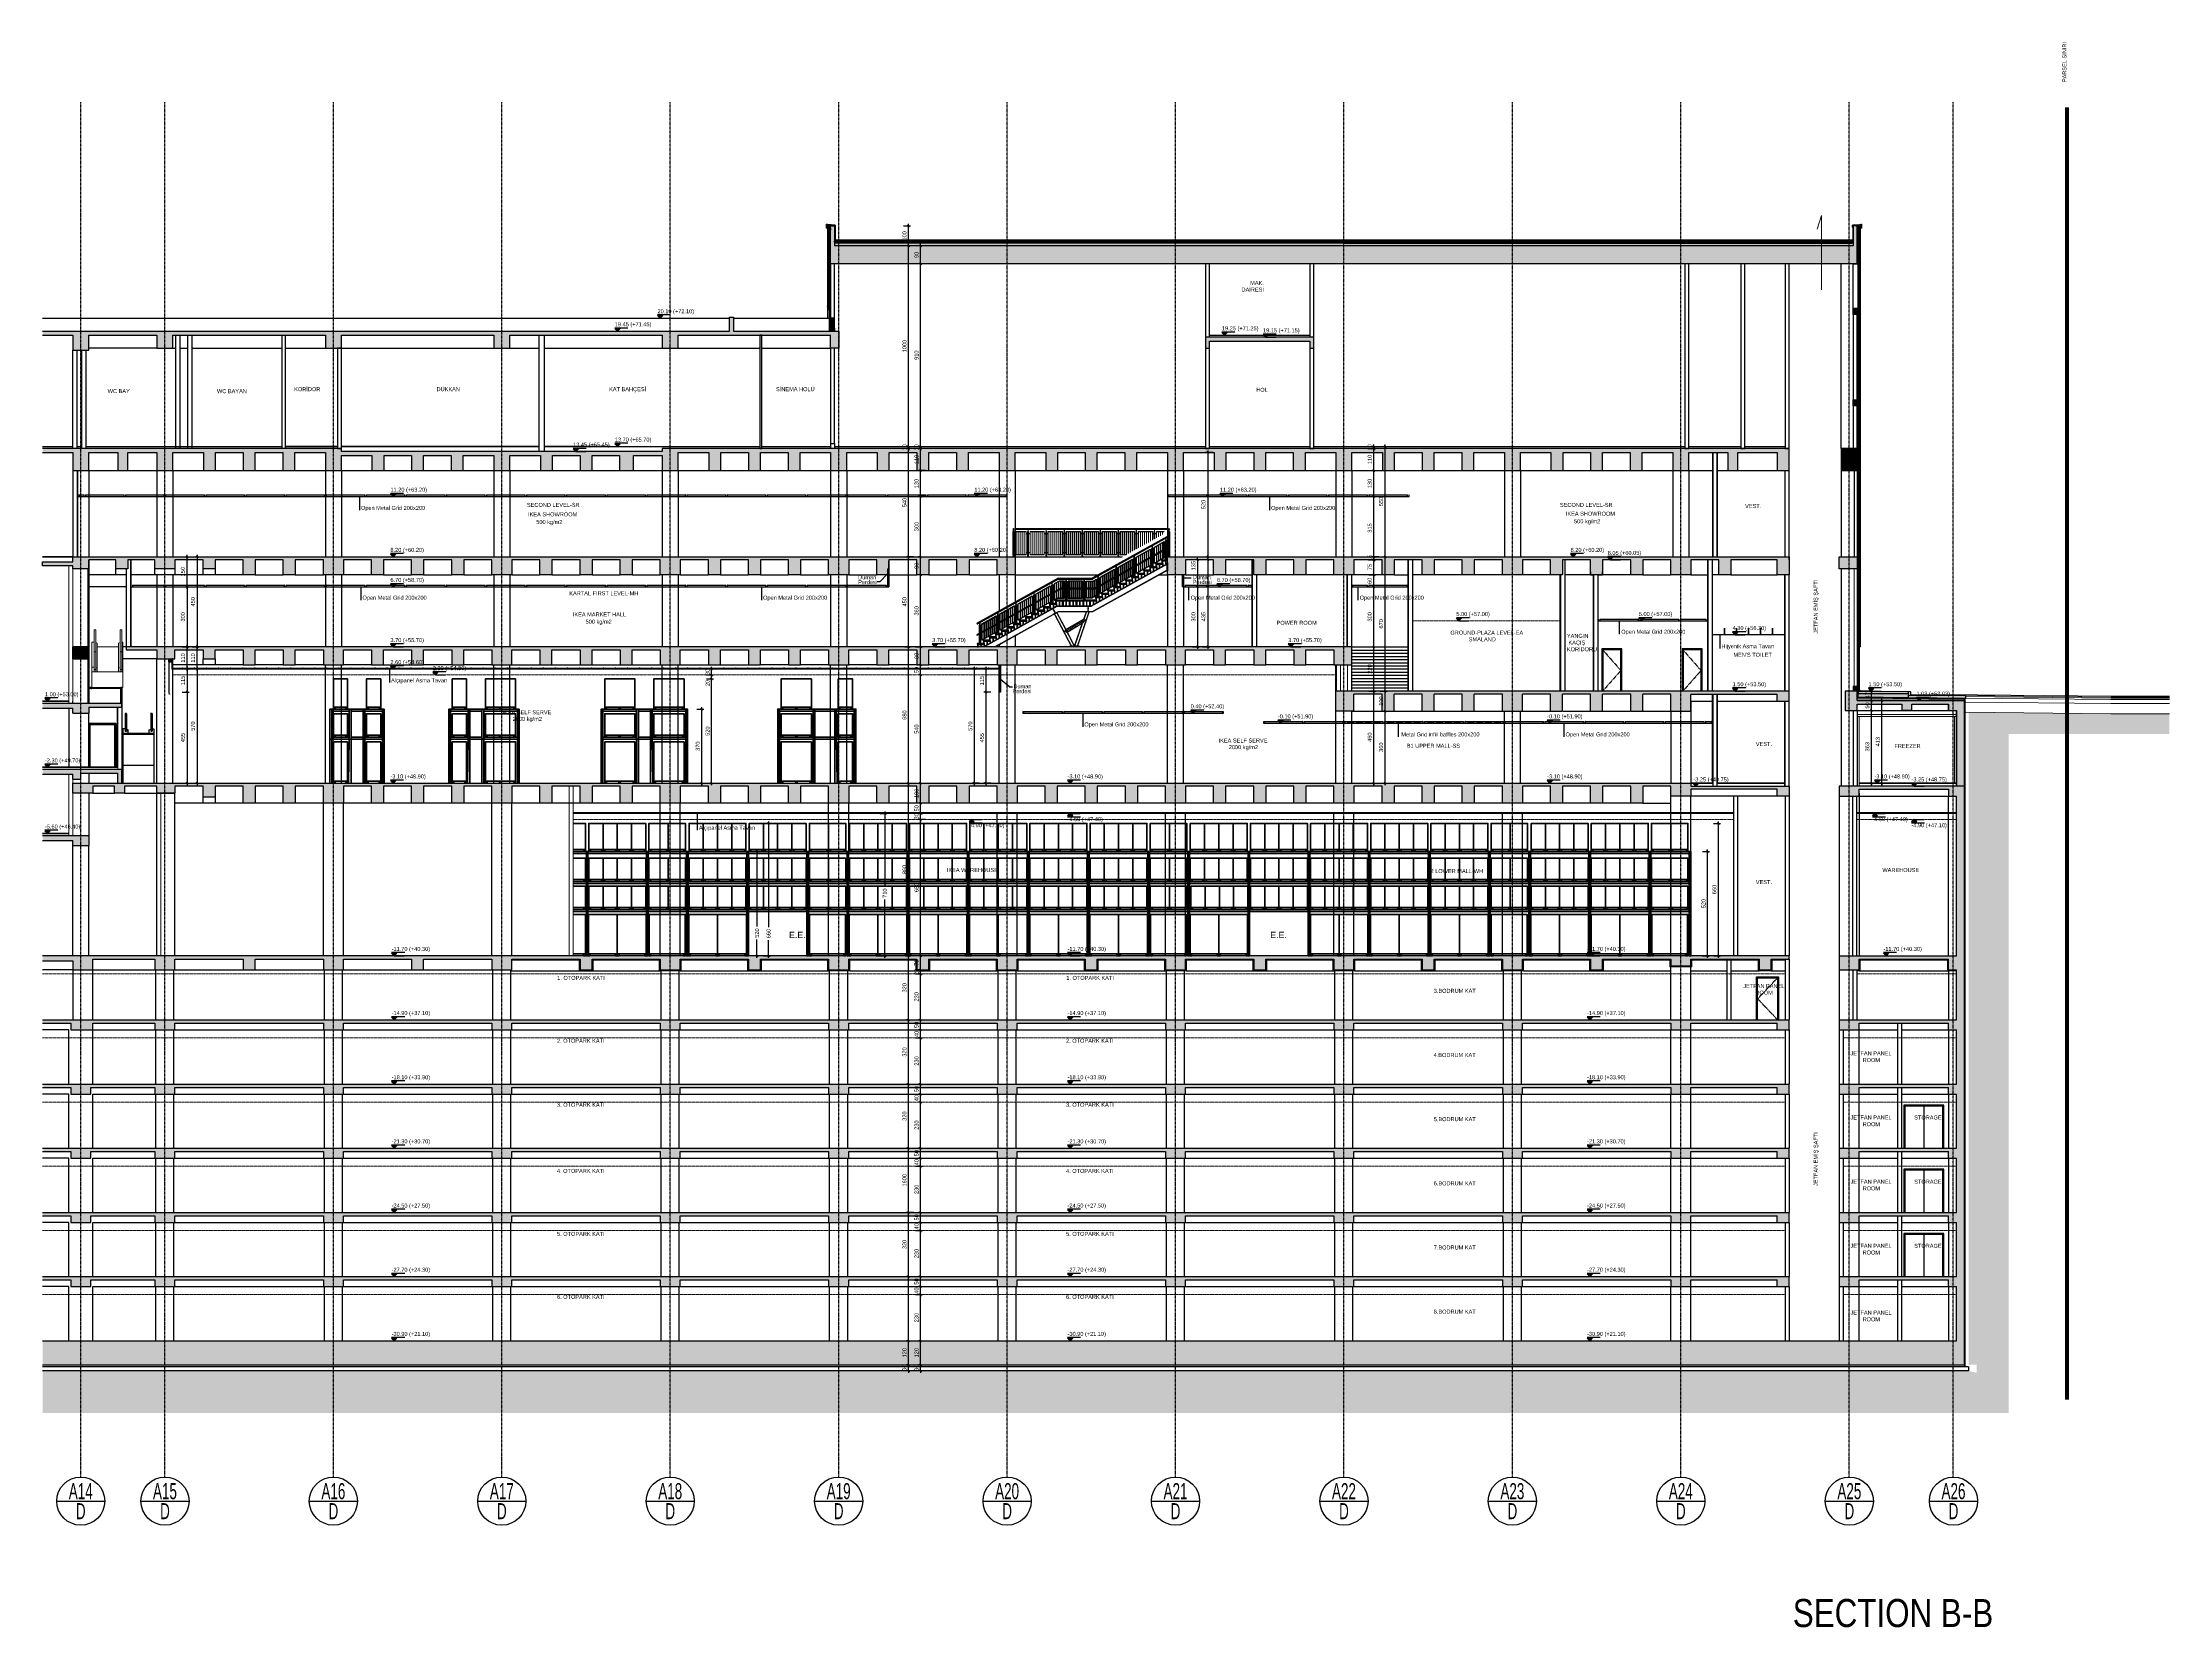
# Model space of a CAD drawing. Header units: centimetres. Extents: x -678439 to 71514, y -426864 to 8594.
# Drawn here: x 41219 to 51827, y 690 to 8594 of the extents above; entities that cross this region are included whole.
import ezdxf
from ezdxf.enums import TextEntityAlignment as Align

# ---------------------------------------------------------------- set-up
doc = ezdxf.new("R2010")
doc.units = ezdxf.units.CM
doc.header["$LTSCALE"] = 0.01
doc.header["$MEASUREMENT"] = 0
doc.header["$PDMODE"] = 3
for name, pattern in [('$0$CENTER', [50.8, 31.75, -6.35, 6.35, -6.35]), ('HIDDEN', [9.525, 6.35, -3.175]), ('HIDDEN2', [0.1875, 0.125, -0.0625]), ('K5LT_AXLED', [19.5, 15, -1.5, 1.5, -1.5])]:
    doc.linetypes.add(name, pattern=pattern)
doc.layers.get('0').update_dxf_attribs({"lineweight": 0})
doc.layers.get('DefPoints').update_dxf_attribs({"color": 200})
for name, color, linetype, lineweight in [('$0$FP P5 Parking Level$0$A-Elev-Xfin', 21, 'Continuous', 0), ('AG-ELEV-03', 9, 'Continuous', 20), ('AG-Floor_Concrete(with hardener)', 7, 'Continuous', 18), ('AG-Grobeton', 255, 'Continuous', 25), ('AG-Hatch_SteelSection', 253, 'Continuous', 5), ('AG-Insulation_Heat_Rockwool', 95, 'BATTING', 13), ('AG-Metal_Profile', 122, 'Continuous', 18), ('AG-Slab', 6, 'Continuous', 30), ('AG-Steel_Primary', 122, 'Continuous', 30), ('AG-Steel_Secondary', 210, 'Continuous', 20), ('AG-Wall', 4, 'Continuous', 20), ('AG-Wall-Cold Room Panel', 1, 'Continuous', 18), ('AI-115', 4, 'Continuous', 20), ('AR-COLUMN', 6, 'Continuous', 18), ('AR-HIDDEN', 9, 'HIDDEN', 18), ('kaplama', 30, 'Continuous', 40), ('LIBERTA200', 213, 'Continuous', 18), ('RACKING', 157, 'Continuous', 40), ('TAV-AG-Acoustic', 1, 'Continuous', 0), ('Y-GORUNUS COK INCE', 9, 'Continuous', 5)]:
    doc.layers.add(name, color=color, linetype=linetype, lineweight=lineweight)
for name, color, linetype in [('$0$V-0_Axis', 8, '$0$CENTER'), ('AG-Dimension_50', 9, 'Continuous'), ('AG-ELEV-02', 152, 'Continuous'), ('AG-HANDRAIL', 20, 'Continuous'), ('AG-HIDDEN', 9, 'HIDDEN'), ('AG-Wood', 30, 'Continuous'), ('AI-011', 7, 'Continuous'), ('Alu Panel', 24, 'Continuous'), ('ALUMINYUM', 144, 'Continuous'), ('AR-02', 152, 'Continuous'), ('AR-03', 9, 'Continuous'), ('AR-WALL-GYP-WHITE', 44, 'Continuous'), ('AR-Water Isolation', 1, 'HIDDEN2'), ('AR-WB', 152, 'Continuous'), ('B-H', 9, 'Continuous'), ('GOR2', 152, 'Continuous'), ('IZ1', 9, 'HIDDEN2'), ('KPL', 30, 'Continuous'), ('METAL', 122, 'Continuous'), ('SIVA', 151, 'Continuous'), ('TASYUNU', 30, 'Continuous'), ('V-0_Dimension', 1, 'Continuous'), ('V-0_Elevation_015', 103, 'Continuous'), ('V-0_Elevation_025', 123, 'Continuous'), ('V-0_Hatch_Concrete', 252, 'Continuous'), ('V-0_Hidden', 9, 'HIDDEN'), ('V-0_Notation_Level_500', 2, 'Continuous'), ('V-0_Text_Axis_10', 132, 'Continuous'), ('V-0_Text_Tr', 7, 'Continuous'), ('V-2_Column', 160, 'Continuous'), ('V-2_Wall', 4, 'Continuous'), ('V-3_Ceiling_Suspended', 202, 'Continuous'), ('V-7_Border', 83, 'Continuous'), ('V_DUVAR', 3, 'Continuous')]:
    doc.layers.add(name, color=color, linetype=linetype)
doc.layers.add('V-0_Invisible', color=7, linetype='Continuous', plot=False)
doc.styles.add('Arial', font='arial.ttf')
doc.styles.add('VIVA_100', font='arial.ttf', dxfattribs={"height": 20})
doc.styles.add('VIVA_20', font='arial.ttf', dxfattribs={"height": 50})
doc.styles.add('VIVA_200', font='arial.ttf', dxfattribs={"height": 50})
doc.linetypes.add('BATTING', pattern='A,0.0001,-0.1,[134,ltypeshp.shx,S=0.1,R=0,X=-0.1,Y=0],-0.2,[134,ltypeshp.shx,S=0.1,R=180,X=0.1,Y=0],-0.1', length=0.4001)
doc.dimstyles.new('VIVA_100', dxfattribs={"dimscale": 10, "dimtxt": 25, "dimasz": 1, "dimexe": 1, "dimexo": 1, "dimgap": 1, "dimtad": 1, "dimdec": 0, "dimzin": 3, "dimdsep": 46, "dimtxsty": 'VIVA_100', "dimblk": 'OBLIQUE', "dimcen": 0, "dimdle": 1, "dimclrd": 256, "dimclre": 256, "dimclrt": 256, "dimadec": 1, "dimazin": 0, "dimtfac": 0.75, "dimtdec": 0, "dimtix": 1, "dimtmove": 2, "dimatfit": 2, "dimldrblk": 'DOT', "dimfxlon": 1, "dimfrac": 1, "dimtolj": 1, "dimtzin": 0, "dimlwd": -1, "dimlwe": -1, "dimarcsym": 0})
pattern_1 = [(50, (0, 0), (14.3452037, -1.2550427), [1.5, -16.5]), (355, (0, 0), (-2.7750267, 15.0438427), [1.2, -13.2]), (100.451444, (1.195, -0.105), (11.570177, 13.7888), [1.274804, -14.0228422]), (46.1842, (0, 4), (21.3448266, -3.3103856), [2.25, -24.75]), (96.635635, (1.779, 3.724), (18.693239, 19.482372), [1.912207, -21.034275]), (351.184164, (0, 4), (18.693239, 19.482372), [1.8, -19.8]), (21, (2, 3), (11.938141, -8.0523778), [1.5, -16.5]), (326, (2, 3), (4.8663066, 14.503001), [1.2, -13.2]), (71.451445, (2.995, 2.329), (16.8044475, 6.450623), [1.274804, -14.0228422]), (37.5, (0, 0), (0.2431971, 6.6578771), [0, -13.04, 0, -13.4, 0, -13.25]), (7.5, (0, 0), (5.2613907, 7.8882342), [0, -7.64, 0, -12.74, 0, -5.05]), (327.5, (-4.46, 0), (10.6764487, -0.45109743), [0, -5, 0, -15.6, 0, -20.7]), (317.5, (-6.46, 0), (11.6637234, 2.0020996), [0, -6.5, 0, -10.36, 0, -14.7])]

# ---------------------------------------------------------------- blocks, each defined once
blk = doc.blocks.new('V_AKS ETIKET')
at = {"layer": 'V-0_Text_Axis_10', "ltscale": 50}
blk.add_line((-60, 60), (60, 60), dxfattribs=at)
blk.add_circle((0, 60), 60, dxfattribs=at)
at = {"layer": 'V-0_Text_Axis_10', "style": 'VIVA_200', "width": 0.6}
for tag, p in [('BLOK', (0, 2.9)), ('AKS', (0, 52.8))]:
    blk.add_attdef(tag, text='', height=40, dxfattribs=at).set_placement(p, align=Align.BOTTOM_CENTER)
blk = doc.blocks.new('_OBLIQUE')
at = {"color": 0, "linetype": 'ByBlock'}
blk.add_line((-0.5, -0.5), (0.5, 0.5), dxfattribs=at)
blk = doc.blocks.new('*D88')
at = {"layer": 'DefPoints', "color": 0, "transparency": 16777216}
for p in [(47778, 5360), (47858, 5360), (47778, 4900)]:
    blk.add_point(p, dxfattribs=at)
at = {"layer": 'V-0_Dimension', "transparency": 16777216}
for p, q in [((47833, 5360), (47868, 5360)), ((47858, 4890), (47858, 5370)), ((47833, 4900), (47868, 4900))]:
    blk.add_line(p, q, dxfattribs=at)
at = {"layer": 'V-0_Dimension', "transparency": 16777216, "xscale": 10, "yscale": 10, "zscale": 10}
for p, rotation in [((47858, 5360), 90), ((47858, 4900), 270)]:
    blk.add_blockref('_OBLIQUE', p, dxfattribs=dict(at, rotation=rotation))
at = {"layer": 'V-0_Dimension', "transparency": 16777216, "insert": (47838, 5130), "char_height": 20, "attachment_point": 5, "rotation": 90, "style": 'VIVA_100'}
blk.add_mtext('\\A1;460 ', dxfattribs=at)
blk = doc.blocks.new('_DOT')
blk.add_line((-0.5, 0), (-1, 0))
at = {"const_width": 0.5}
blk.add_lwpolyline([(-0.25, 0, 1), (0.25, 0, 1)], format="xyb", close=True, dxfattribs=at)
blk = doc.blocks.new('*D89')
at = {"layer": 'DefPoints', "color": 0, "transparency": 16777216}
for p in [(47750, 5260), (47916, 5260), (47836, 4900)]:
    blk.add_point(p, dxfattribs=at)
at = {"layer": 'V-0_Dimension', "transparency": 16777216}
for p, q in [((47891, 5260), (47926, 5260)), ((47916, 4890), (47916, 5270)), ((47891, 4900), (47926, 4900))]:
    blk.add_line(p, q, dxfattribs=at)
at = {"layer": 'V-0_Dimension', "transparency": 16777216, "xscale": 10, "yscale": 10, "zscale": 10}
for p, rotation in [((47916, 5260), 90), ((47916, 4900), 270)]:
    blk.add_blockref('_OBLIQUE', p, dxfattribs=dict(at, rotation=rotation))
at = {"layer": 'V-0_Dimension', "transparency": 16777216, "insert": (47895, 5080), "char_height": 20, "attachment_point": 5, "rotation": 90, "style": 'VIVA_100'}
blk.add_mtext('\\A1;360 ', dxfattribs=at)
blk = doc.blocks.new('*D90')
at = {"layer": 'DefPoints', "color": 0, "transparency": 16777216}
for p in [(47815, 5360), (47916, 5360), (47750, 5260)]:
    blk.add_point(p, dxfattribs=at)
at = {"layer": 'V-0_Dimension', "transparency": 16777216}
for p, q in [((47891, 5360), (47926, 5360)), ((47916, 5250), (47916, 5370)), ((47891, 5260), (47926, 5260))]:
    blk.add_line(p, q, dxfattribs=at)
at = {"layer": 'V-0_Dimension', "transparency": 16777216, "xscale": 10, "yscale": 10, "zscale": 10}
for p, rotation in [((47916, 5360), 90), ((47916, 5260), 270)]:
    blk.add_blockref('_OBLIQUE', p, dxfattribs=dict(at, rotation=rotation))
at = {"layer": 'V-0_Dimension', "transparency": 16777216, "insert": (47895, 5310), "char_height": 20, "attachment_point": 5, "rotation": 90, "style": 'VIVA_100'}
blk.add_mtext('\\A1;100 ', dxfattribs=at)
blk = doc.blocks.new('*D91')
at = {"layer": 'DefPoints', "color": 0, "transparency": 16777216}
for p in [(50270, 5263), (50340, 5263), (50260, 4900)]:
    blk.add_point(p, dxfattribs=at)
at = {"layer": 'V-0_Dimension', "transparency": 16777216}
for p, q in [((50315, 5263), (50350, 5263)), ((50340, 4890), (50340, 5273)), ((50315, 4900), (50350, 4900))]:
    blk.add_line(p, q, dxfattribs=at)
at = {"layer": 'V-0_Dimension', "transparency": 16777216, "xscale": 10, "yscale": 10, "zscale": 10}
for p, rotation in [((50340, 5263), 90), ((50340, 4900), 270)]:
    blk.add_blockref('_OBLIQUE', p, dxfattribs=dict(at, rotation=rotation))
at = {"layer": 'V-0_Dimension', "transparency": 16777216, "insert": (50320, 5082), "char_height": 20, "attachment_point": 5, "rotation": 90, "style": 'VIVA_100'}
blk.add_mtext('\\A1;363 ', dxfattribs=at)
blk = doc.blocks.new('*D92')
at = {"layer": 'DefPoints', "color": 0, "transparency": 16777216}
for p in [(50270, 5313), (50393, 5313), (50313, 4900)]:
    blk.add_point(p, dxfattribs=at)
at = {"layer": 'V-0_Dimension', "transparency": 16777216}
for p, q in [((50368, 5313), (50403, 5313)), ((50393, 4890), (50393, 5323)), ((50368, 4900), (50403, 4900))]:
    blk.add_line(p, q, dxfattribs=at)
at = {"layer": 'V-0_Dimension', "transparency": 16777216, "xscale": 10, "yscale": 10, "zscale": 10}
for p, rotation in [((50393, 5313), 90), ((50393, 4900), 270)]:
    blk.add_blockref('_OBLIQUE', p, dxfattribs=dict(at, rotation=rotation))
at = {"layer": 'V-0_Dimension', "transparency": 16777216, "insert": (50372, 5107), "char_height": 20, "attachment_point": 5, "rotation": 90, "style": 'VIVA_100'}
blk.add_mtext('\\A1;413 ', dxfattribs=at)
blk = doc.blocks.new('*D93')
at = {"layer": 'DefPoints', "color": 0, "transparency": 16777216}
for p in [(50270, 5313), (50340, 5313), (50270, 5263)]:
    blk.add_point(p, dxfattribs=at)
at = {"layer": 'V-0_Dimension', "transparency": 16777216}
for p, q in [((50315, 5313), (50350, 5313)), ((50340, 5253), (50340, 5323)), ((50315, 5263), (50350, 5263))]:
    blk.add_line(p, q, dxfattribs=at)
at = {"layer": 'V-0_Dimension', "transparency": 16777216, "xscale": 10, "yscale": 10, "zscale": 10}
for p, rotation in [((50340, 5313), 90), ((50340, 5263), 270)]:
    blk.add_blockref('_OBLIQUE', p, dxfattribs=dict(at, rotation=rotation))
at = {"layer": 'V-0_Dimension', "transparency": 16777216, "insert": (50320, 5288), "char_height": 20, "attachment_point": 5, "rotation": 90, "style": 'VIVA_100'}
blk.add_mtext('\\A1;50 ', dxfattribs=at)
blk = doc.blocks.new('VIDA1')
for p, q in [((-7, 3), (-7, 4)), ((7, 4), (-7, 4)), ((-7, 0), (-7, 3)), ((7, 3), (-7, 3)), ((-2, 0), (-7, 0)), ((-6, 4), (-6, 4)), ((6, 4), (-6, 4)), ((-3, 8), (-5, 7)), ((-5, 4), (-5, 7)), ((-2, 7), (-3, 8)), ((3, 8), (-3, 8)), ((-2, 7), (-2, 8)), ((-2, 7), (-2, 4)), ((-2, -1), (-2, 3)), ((-2, -2), (-2, 3)), ((-1, -1), (-1, 3)), ((0, -1), (0, 3)), ((0, -1), (0, 3)), ((1, -1), (1, 3)), ((2, 7), (2, 8)), ((2, 7), (3, 8)), ((2, 7), (2, 4)), ((2, -1), (2, 3)), ((2, -2), (2, 3)), ((7, 0), (2, 0)), ((3, 8), (5, 7)), ((5, 4), (5, 7)), ((6, 4), (6, 4)), ((7, 3), (7, 4)), ((7, 0), (7, 3)), ((3, -1), (-3, -3)), ((2, -2), (-3, -3)), ((-3, -3), (-2, -2)), ((3, -3), (-3, -5)), ((2, -4), (-3, -5)), ((-3, -5), (-2, -4)), ((3, -5), (-3, -7)), ((2, -6), (-3, -7)), ((-3, -7), (-2, -6)), ((3, -7), (-3, -9)), ((2, -8), (-3, -9)), ((-3, -9), (-2, -8)), ((3, -9), (-3, -11)), ((2, -10), (-3, -11)), ((-3, -11), (-2, -10)), ((-2, -2), (3, -1)), ((-2, -4), (3, -3)), ((-2, -4), (-2, -3)), ((-2, -6), (3, -5)), ((-2, -6), (-2, -5)), ((-2, -8), (3, -7)), ((-2, -8), (-2, -7)), ((-2, -10), (3, -9)), ((-2, -10), (-2, -9)), ((-2, -15), (-2, -12)), ((0, -16), (-2, -15)), ((-1, -12), (0, -12)), ((0, -16), (-1, -12)), ((2, -15), (0, -12)), ((0, -16), (2, -15)), ((3, -1), (2, -2)), ((2, -3), (2, -2)), ((3, -3), (2, -4)), ((2, -6), (2, -4)), ((3, -5), (2, -6)), ((2, -8), (2, -6)), ((3, -7), (2, -8)), ((2, -10), (2, -8)), ((3, -9), (2, -10)), ((2, -15), (2, -10))]:
    blk.add_line(p, q)
blk = doc.blocks.new('*D101')
at = {"layer": 'DefPoints', "color": 0, "transparency": 16777216}
for p in [(49439, 4560), (49523, 4560), (49451, 4040)]:
    blk.add_point(p, dxfattribs=at)
at = {"layer": 'V-0_Dimension', "transparency": 16777216}
for p, q in [((49523, 4030), (49523, 4570)), ((49498, 4560), (49533, 4560)), ((49498, 4040), (49533, 4040))]:
    blk.add_line(p, q, dxfattribs=at)
at = {"layer": 'V-0_Dimension', "transparency": 16777216, "xscale": 10, "yscale": 10, "zscale": 10}
for p, rotation in [((49523, 4560), 90), ((49523, 4040), 270)]:
    blk.add_blockref('_OBLIQUE', p, dxfattribs=dict(at, rotation=rotation))
at = {"layer": 'V-0_Dimension', "transparency": 16777216, "insert": (49503, 4300), "char_height": 20, "attachment_point": 5, "rotation": 90, "style": 'VIVA_100'}
blk.add_mtext('\\A1;520 ', dxfattribs=at)
blk = doc.blocks.new('*D102')
at = {"layer": 'DefPoints', "color": 0, "transparency": 16777216}
for p in [(49387, 4700), (49577, 4700), (49413, 4040)]:
    blk.add_point(p, dxfattribs=at)
at = {"layer": 'V-0_Dimension', "transparency": 16777216}
for p, q in [((49552, 4700), (49587, 4700)), ((49577, 4030), (49577, 4710)), ((49552, 4040), (49587, 4040))]:
    blk.add_line(p, q, dxfattribs=at)
at = {"layer": 'V-0_Dimension', "transparency": 16777216, "xscale": 10, "yscale": 10, "zscale": 10}
for p, rotation in [((49577, 4700), 90), ((49577, 4040), 270)]:
    blk.add_blockref('_OBLIQUE', p, dxfattribs=dict(at, rotation=rotation))
at = {"layer": 'V-0_Dimension', "transparency": 16777216, "insert": (49557, 4370), "char_height": 20, "attachment_point": 5, "rotation": 90, "style": 'VIVA_100'}
blk.add_mtext('\\A1;660 ', dxfattribs=at)
blk = doc.blocks.new('*D103')
at = {"layer": 'DefPoints', "color": 0, "transparency": 16777216}
for p in [(44710, 4560), (44782, 4560), (44850, 4040)]:
    blk.add_point(p, dxfattribs=at)
at = {"layer": 'V-0_Dimension', "transparency": 16777216}
for p, q in [((44782, 4570), (44782, 4185)), ((44757, 4560), (44792, 4560)), ((44807, 4040), (44772, 4040)), ((44782, 4030), (44782, 4121))]:
    blk.add_line(p, q, dxfattribs=at)
at = {"layer": 'V-0_Dimension', "transparency": 16777216, "xscale": 10, "yscale": 10, "zscale": 10}
for p, rotation in [((44782, 4560), 90), ((44782, 4040), 270)]:
    blk.add_blockref('_OBLIQUE', p, dxfattribs=dict(at, rotation=rotation))
at = {"layer": 'V-0_Dimension', "transparency": 16777216, "insert": (44782, 4153), "char_height": 20, "attachment_point": 5, "rotation": 90, "style": 'VIVA_100'}
blk.add_mtext('\\A1;520 ', dxfattribs=at)
blk = doc.blocks.new('*D104')
at = {"layer": 'DefPoints', "color": 0, "transparency": 16777216}
for p in [(44658, 4700), (44840, 4700), (44774, 4040)]:
    blk.add_point(p, dxfattribs=at)
at = {"layer": 'V-0_Dimension', "transparency": 16777216}
for p, q in [((44815, 4700), (44850, 4700)), ((44840, 4710), (44840, 4182)), ((44815, 4040), (44850, 4040)), ((44840, 4030), (44840, 4118))]:
    blk.add_line(p, q, dxfattribs=at)
at = {"layer": 'V-0_Dimension', "transparency": 16777216, "xscale": 10, "yscale": 10, "zscale": 10}
for p, rotation in [((44840, 4700), 90), ((44840, 4040), 270)]:
    blk.add_blockref('_OBLIQUE', p, dxfattribs=dict(at, rotation=rotation))
at = {"layer": 'V-0_Dimension', "transparency": 16777216, "insert": (44840, 4150), "char_height": 20, "attachment_point": 5, "rotation": 90, "style": 'VIVA_100'}
blk.add_mtext('\\A1;660 ', dxfattribs=at)
blk = doc.blocks.new('*D124')
at = {"layer": 'DefPoints', "color": 0, "transparency": 16777216}
for p in [(44436, 5270), (44508, 5270), (44436, 4900)]:
    blk.add_point(p, dxfattribs=at)
at = {"layer": 'V-0_Dimension', "transparency": 16777216}
for p, q in [((44483, 5270), (44518, 5270)), ((44508, 4890), (44508, 5280)), ((44483, 4900), (44518, 4900))]:
    blk.add_line(p, q, dxfattribs=at)
at = {"layer": 'V-0_Dimension', "transparency": 16777216, "xscale": 10, "yscale": 10, "zscale": 10}
for p, rotation in [((44508, 5270), 90), ((44508, 4900), 270)]:
    blk.add_blockref('_OBLIQUE', p, dxfattribs=dict(at, rotation=rotation))
at = {"layer": 'V-0_Dimension', "transparency": 16777216, "insert": (44487, 5085), "char_height": 20, "attachment_point": 5, "rotation": 90, "style": 'VIVA_100'}
blk.add_mtext('\\A1;370 ', dxfattribs=at)
blk = doc.blocks.new('*D125')
at = {"layer": 'DefPoints', "color": 0, "transparency": 16777216}
for p in [(44419, 5420), (44556, 5420), (44391, 4900)]:
    blk.add_point(p, dxfattribs=at)
at = {"layer": 'V-0_Dimension', "transparency": 16777216}
for p, q in [((44531, 5420), (44566, 5420)), ((44556, 4890), (44556, 5430)), ((44531, 4900), (44566, 4900))]:
    blk.add_line(p, q, dxfattribs=at)
at = {"layer": 'V-0_Dimension', "transparency": 16777216, "xscale": 10, "yscale": 10, "zscale": 10}
for p, rotation in [((44556, 5420), 90), ((44556, 4900), 270)]:
    blk.add_blockref('_OBLIQUE', p, dxfattribs=dict(at, rotation=rotation))
at = {"layer": 'V-0_Dimension', "transparency": 16777216, "insert": (44536, 5160), "char_height": 20, "attachment_point": 5, "rotation": 90, "style": 'VIVA_100'}
blk.add_mtext('\\A1;520 ', dxfattribs=at)
blk = doc.blocks.new('*D126')
at = {"layer": 'DefPoints', "color": 0, "transparency": 16777216}
for p in [(50270, 5360), (50270, 5313), (50340, 5360)]:
    blk.add_point(p, dxfattribs=at)
at = {"layer": 'V-0_Dimension', "transparency": 16777216}
for p, q in [((50315, 5360), (50350, 5360)), ((50315, 5313), (50350, 5313)), ((50340, 5360), (50340, 5370)), ((50340, 5313), (50340, 5360)), ((50340, 5313), (50340, 5303))]:
    blk.add_line(p, q, dxfattribs=at)
at = {"layer": 'V-0_Dimension', "transparency": 16777216, "xscale": 10, "yscale": 10, "zscale": 10}
for p, rotation in [((50340, 5360), 270), ((50340, 5313), 90)]:
    blk.add_blockref('_OBLIQUE', p, dxfattribs=dict(at, rotation=rotation))
at = {"layer": 'V-0_Dimension', "transparency": 16777216, "insert": (50321, 5339), "char_height": 20, "attachment_point": 5, "rotation": 90, "style": 'VIVA_100'}
blk.add_mtext('\\A1;47 ', dxfattribs=at)
blk = doc.blocks.new('RAFF')
at = {"layer": 'RACKING', "color": 7, "ltscale": 0.3}
for points in [[(-55.72, 1.4), (-55.12, 1.4), (-55.12, 0.1), (-55.72, 0.1)], [(-55.72, -1.4), (-55.12, -1.4), (-55.12, -0.34), (-55.72, -0.34)], [(-55.72, -2.8), (-55.12, -2.8), (-55.12, -1.74), (-55.72, -1.74)], [(-55.72, -5.1), (-55.13, -5.1), (-55.13, -3.14), (-55.72, -3.14)]]:
    blk.add_lwpolyline(points, dxfattribs=at)
for points in [[(-54.25, 0.1), (-54.96, 0.1), (-54.96, 1.4), (-54.25, 1.4)], [(-53.54, 0.1), (-54.25, 0.1), (-54.25, 1.4), (-53.54, 1.4)], [(-52.83, 0.1), (-53.54, 0.1), (-53.54, 1.4), (-52.83, 1.4)], [(-52.12, 0.1), (-52.83, 0.1), (-52.83, 1.4), (-52.12, 1.4)], [(-51, 0.1), (-51.96, 0.1), (-51.96, 1.4), (-51, 1.4)], [(-50.14, 0.1), (-51, 0.1), (-51, 1.4), (-50.14, 1.4)], [(-49.25, 0.1), (-49.96, 0.1), (-49.96, 1.4), (-49.25, 1.4)], [(-48.54, 0.1), (-49.25, 0.1), (-49.25, 1.4), (-48.54, 1.4)], [(-47.83, 0.1), (-48.54, 0.1), (-48.54, 1.4), (-47.83, 1.4)], [(-47.12, 0.1), (-47.83, 0.1), (-47.83, 1.4), (-47.12, 1.4)], [(-46.25, 0.1), (-46.96, 0.1), (-46.96, 1.4), (-46.25, 1.4)], [(-45.54, 0.1), (-46.25, 0.1), (-46.25, 1.4), (-45.54, 1.4)], [(-44.83, 0.1), (-45.54, 0.1), (-45.54, 1.4), (-44.83, 1.4)], [(-44.12, 0.1), (-44.83, 0.1), (-44.83, 1.4), (-44.12, 1.4)], [(-43.96, 0.1), (-43, 0.1), (-43, 1.4), (-43.96, 1.4)], [(-43, 0.1), (-42.14, 0.1), (-42.14, 1.4), (-43, 1.4)], [(-41.25, 0.1), (-41.96, 0.1), (-41.96, 1.4), (-41.25, 1.4)], [(-40.54, 0.1), (-41.25, 0.1), (-41.25, 1.4), (-40.54, 1.4)], [(-39.83, 0.1), (-40.54, 0.1), (-40.54, 1.4), (-39.83, 1.4)], [(-39.12, 0.1), (-39.83, 0.1), (-39.83, 1.4), (-39.12, 1.4)], [(-38.25, 0.1), (-38.96, 0.1), (-38.96, 1.4), (-38.25, 1.4)], [(-37.54, 0.1), (-38.25, 0.1), (-38.25, 1.4), (-37.54, 1.4)], [(-36.83, 0.1), (-37.54, 0.1), (-37.54, 1.4), (-36.83, 1.4)], [(-36.12, 0.1), (-36.83, 0.1), (-36.83, 1.4), (-36.12, 1.4)], [(-35.25, 0.1), (-35.96, 0.1), (-35.96, 1.4), (-35.25, 1.4)], [(-34.54, 0.1), (-35.25, 0.1), (-35.25, 1.4), (-34.54, 1.4)], [(-33.83, 0.1), (-34.54, 0.1), (-34.54, 1.4), (-33.83, 1.4)], [(-33.12, 0.1), (-33.83, 0.1), (-33.83, 1.4), (-33.12, 1.4)], [(-32.25, 0.1), (-32.96, 0.1), (-32.96, 1.4), (-32.25, 1.4)], [(-31.54, 0.1), (-32.25, 0.1), (-32.25, 1.4), (-31.54, 1.4)], [(-30.83, 0.1), (-31.54, 0.1), (-31.54, 1.4), (-30.83, 1.4)], [(-30.12, 0.1), (-30.83, 0.1), (-30.83, 1.4), (-30.12, 1.4)], [(-29.25, 0.1), (-29.96, 0.1), (-29.96, 1.4), (-29.25, 1.4)], [(-28.54, 0.1), (-29.25, 0.1), (-29.25, 1.4), (-28.54, 1.4)], [(-27.83, 0.1), (-28.54, 0.1), (-28.54, 1.4), (-27.83, 1.4)], [(-27.12, 0.1), (-27.83, 0.1), (-27.83, 1.4), (-27.12, 1.4)], [(-26.96, 0.1), (-26, 0.1), (-26, 1.4), (-26.96, 1.4)], [(-26, 0.1), (-25.14, 0.1), (-25.14, 1.4), (-26, 1.4)], [(-24.25, 0.1), (-24.96, 0.1), (-24.96, 1.4), (-24.25, 1.4)], [(-23.54, 0.1), (-24.25, 0.1), (-24.25, 1.4), (-23.54, 1.4)], [(-22.83, 0.1), (-23.54, 0.1), (-23.54, 1.4), (-22.83, 1.4)], [(-22.12, 0.1), (-22.83, 0.1), (-22.83, 1.4), (-22.12, 1.4)], [(-21.25, 0.1), (-21.96, 0.1), (-21.96, 1.4), (-21.25, 1.4)], [(-20.54, 0.1), (-21.25, 0.1), (-21.25, 1.4), (-20.54, 1.4)], [(-19.83, 0.1), (-20.54, 0.1), (-20.54, 1.4), (-19.83, 1.4)], [(-19.12, 0.1), (-19.83, 0.1), (-19.83, 1.4), (-19.12, 1.4)], [(-18.25, 0.1), (-18.96, 0.1), (-18.96, 1.4), (-18.25, 1.4)], [(-17.54, 0.1), (-18.25, 0.1), (-18.25, 1.4), (-17.54, 1.4)], [(-16.83, 0.1), (-17.54, 0.1), (-17.54, 1.4), (-16.83, 1.4)], [(-16.12, 0.1), (-16.83, 0.1), (-16.83, 1.4), (-16.12, 1.4)], [(-15.25, 0.1), (-15.96, 0.1), (-15.96, 1.4), (-15.25, 1.4)], [(-14.54, 0.1), (-15.25, 0.1), (-15.25, 1.4), (-14.54, 1.4)], [(-13.83, 0.1), (-14.54, 0.1), (-14.54, 1.4), (-13.83, 1.4)], [(-13.12, 0.1), (-13.83, 0.1), (-13.83, 1.4), (-13.12, 1.4)], [(-12.25, 0.1), (-12.96, 0.1), (-12.96, 1.4), (-12.25, 1.4)], [(-11.54, 0.1), (-12.25, 0.1), (-12.25, 1.4), (-11.54, 1.4)], [(-10.83, 0.1), (-11.54, 0.1), (-11.54, 1.4), (-10.83, 1.4)], [(-10.12, 0.1), (-10.83, 0.1), (-10.83, 1.4), (-10.12, 1.4)], [(-9.96, 0.1), (-9, 0.1), (-9, 1.4), (-9.96, 1.4)], [(-9, 0.1), (-8.14, 0.1), (-8.14, 1.4), (-9, 1.4)], [(-7.25, 0.1), (-7.96, 0.1), (-7.96, 1.4), (-7.25, 1.4)], [(-6.54, 0.1), (-7.25, 0.1), (-7.25, 1.4), (-6.54, 1.4)], [(-5.83, 0.1), (-6.54, 0.1), (-6.54, 1.4), (-5.83, 1.4)], [(-5.12, 0.1), (-5.83, 0.1), (-5.83, 1.4), (-5.12, 1.4)], [(-4.25, 0.1), (-4.96, 0.1), (-4.96, 1.4), (-4.25, 1.4)], [(-3.54, 0.1), (-4.25, 0.1), (-4.25, 1.4), (-3.54, 1.4)], [(-2.83, 0.1), (-3.54, 0.1), (-3.54, 1.4), (-2.83, 1.4)], [(-2.12, 0.1), (-2.83, 0.1), (-2.83, 1.4), (-2.12, 1.4)], [(-1.96, 0.1), (-1, 0.1), (-1, 1.4), (-1.96, 1.4)], [(-1, 0.1), (-0.14, 0.1), (-0.14, 1.4), (-1, 1.4)], [(-55.2, 0.1), (-55.12, 0.1), (-55.12, 0), (-55.2, 0)], [(-54.96, 0.1), (-54.87, 0.1), (-54.87, 0), (-54.96, 0)], [(-54.33, 0.1), (-54.25, 0.1), (-54.25, 0), (-54.33, 0)], [(-54.25, 0.1), (-54.16, 0.1), (-54.16, 0), (-54.25, 0)], [(-53.62, 0.1), (-53.54, 0.1), (-53.54, 0), (-53.62, 0)], [(-53.54, 0.1), (-53.45, 0.1), (-53.45, 0), (-53.54, 0)], [(-52.91, 0.1), (-52.83, 0.1), (-52.83, 0), (-52.91, 0)], [(-52.83, 0.1), (-52.74, 0.1), (-52.74, 0), (-52.83, 0)], [(-52.2, 0.1), (-52.12, 0.1), (-52.12, 0), (-52.2, 0)], [(-51.96, 0.1), (-51.87, 0.1), (-51.87, 0), (-51.96, 0)], [(-51.08, 0.1), (-51, 0.1), (-51, 0), (-51.08, 0)], [(-51, 0.1), (-50.91, 0.1), (-50.91, 0), (-51, 0)], [(-50.22, 0.1), (-50.14, 0.1), (-50.14, 0), (-50.22, 0)], [(-49.96, 0.1), (-49.87, 0.1), (-49.87, 0), (-49.96, 0)], [(-49.33, 0.1), (-49.25, 0.1), (-49.25, 0), (-49.33, 0)], [(-49.25, 0.1), (-49.16, 0.1), (-49.16, 0), (-49.25, 0)], [(-48.62, 0.1), (-48.54, 0.1), (-48.54, 0), (-48.62, 0)], [(-48.54, 0.1), (-48.45, 0.1), (-48.45, 0), (-48.54, 0)], [(-47.91, 0.1), (-47.83, 0.1), (-47.83, 0), (-47.91, 0)], [(-47.83, 0.1), (-47.74, 0.1), (-47.74, 0), (-47.83, 0)], [(-47.2, 0.1), (-47.12, 0.1), (-47.12, 0), (-47.2, 0)], [(-46.96, 0.1), (-46.87, 0.1), (-46.87, 0), (-46.96, 0)], [(-46.33, 0.1), (-46.25, 0.1), (-46.25, 0), (-46.33, 0)], [(-46.25, 0.1), (-46.16, 0.1), (-46.16, 0), (-46.25, 0)], [(-45.62, 0.1), (-45.54, 0.1), (-45.54, 0), (-45.62, 0)], [(-45.54, 0.1), (-45.45, 0.1), (-45.45, 0), (-45.54, 0)], [(-44.91, 0.1), (-44.83, 0.1), (-44.83, 0), (-44.91, 0)], [(-44.83, 0.1), (-44.74, 0.1), (-44.74, 0), (-44.83, 0)], [(-44.2, 0.1), (-44.12, 0.1), (-44.12, 0), (-44.2, 0)], [(-43.87, 0.1), (-43.96, 0.1), (-43.96, 0), (-43.87, 0)], [(-43, 0.1), (-43.08, 0.1), (-43.08, 0), (-43, 0)], [(-42.91, 0.1), (-43, 0.1), (-43, 0), (-42.91, 0)], [(-42.14, 0.1), (-42.22, 0.1), (-42.22, 0), (-42.14, 0)], [(-42.14, 0.1), (-42.22, 0.1), (-42.22, 0), (-42.14, 0)], [(-41.96, 0.1), (-41.87, 0.1), (-41.87, 0), (-41.96, 0)], [(-41.33, 0.1), (-41.25, 0.1), (-41.25, 0), (-41.33, 0)], [(-41.25, 0.1), (-41.16, 0.1), (-41.16, 0), (-41.25, 0)], [(-40.62, 0.1), (-40.54, 0.1), (-40.54, 0), (-40.62, 0)], [(-40.54, 0.1), (-40.45, 0.1), (-40.45, 0), (-40.54, 0)], [(-39.91, 0.1), (-39.83, 0.1), (-39.83, 0), (-39.91, 0)], [(-39.83, 0.1), (-39.74, 0.1), (-39.74, 0), (-39.83, 0)], [(-39.2, 0.1), (-39.12, 0.1), (-39.12, 0), (-39.2, 0)], [(-38.96, 0.1), (-38.87, 0.1), (-38.87, 0), (-38.96, 0)], [(-38.33, 0.1), (-38.25, 0.1), (-38.25, 0), (-38.33, 0)], [(-38.25, 0.1), (-38.16, 0.1), (-38.16, 0), (-38.25, 0)], [(-37.62, 0.1), (-37.54, 0.1), (-37.54, 0), (-37.62, 0)], [(-37.54, 0.1), (-37.45, 0.1), (-37.45, 0), (-37.54, 0)], [(-36.91, 0.1), (-36.83, 0.1), (-36.83, 0), (-36.91, 0)], [(-36.83, 0.1), (-36.74, 0.1), (-36.74, 0), (-36.83, 0)], [(-36.2, 0.1), (-36.12, 0.1), (-36.12, 0), (-36.2, 0)], [(-35.96, 0.1), (-35.87, 0.1), (-35.87, 0), (-35.96, 0)], [(-35.33, 0.1), (-35.25, 0.1), (-35.25, 0), (-35.33, 0)], [(-35.25, 0.1), (-35.16, 0.1), (-35.16, 0), (-35.25, 0)], [(-34.62, 0.1), (-34.54, 0.1), (-34.54, 0), (-34.62, 0)], [(-34.54, 0.1), (-34.45, 0.1), (-34.45, 0), (-34.54, 0)], [(-33.91, 0.1), (-33.83, 0.1), (-33.83, 0), (-33.91, 0)], [(-33.83, 0.1), (-33.74, 0.1), (-33.74, 0), (-33.83, 0)], [(-33.2, 0.1), (-33.12, 0.1), (-33.12, 0), (-33.2, 0)], [(-32.96, 0.1), (-32.87, 0.1), (-32.87, 0), (-32.96, 0)], [(-32.33, 0.1), (-32.25, 0.1), (-32.25, 0), (-32.33, 0)], [(-32.25, 0.1), (-32.16, 0.1), (-32.16, 0), (-32.25, 0)], [(-31.62, 0.1), (-31.54, 0.1), (-31.54, 0), (-31.62, 0)], [(-31.54, 0.1), (-31.45, 0.1), (-31.45, 0), (-31.54, 0)], [(-30.91, 0.1), (-30.83, 0.1), (-30.83, 0), (-30.91, 0)], [(-30.83, 0.1), (-30.74, 0.1), (-30.74, 0), (-30.83, 0)], [(-30.2, 0.1), (-30.12, 0.1), (-30.12, 0), (-30.2, 0)], [(-29.96, 0.1), (-29.87, 0.1), (-29.87, 0), (-29.96, 0)], [(-29.33, 0.1), (-29.25, 0.1), (-29.25, 0), (-29.33, 0)], [(-29.25, 0.1), (-29.16, 0.1), (-29.16, 0), (-29.25, 0)], [(-28.62, 0.1), (-28.54, 0.1), (-28.54, 0), (-28.62, 0)], [(-28.54, 0.1), (-28.45, 0.1), (-28.45, 0), (-28.54, 0)], [(-27.91, 0.1), (-27.83, 0.1), (-27.83, 0), (-27.91, 0)], [(-27.83, 0.1), (-27.74, 0.1), (-27.74, 0), (-27.83, 0)], [(-27.2, 0.1), (-27.12, 0.1), (-27.12, 0), (-27.2, 0)], [(-26.87, 0.1), (-26.96, 0.1), (-26.96, 0), (-26.87, 0)], [(-26, 0.1), (-26.08, 0.1), (-26.08, 0), (-26, 0)], [(-25.91, 0.1), (-26, 0.1), (-26, 0), (-25.91, 0)], [(-25.14, 0.1), (-25.22, 0.1), (-25.22, 0), (-25.14, 0)], [(-25.14, 0.1), (-25.22, 0.1), (-25.22, 0), (-25.14, 0)], [(-24.96, 0.1), (-24.87, 0.1), (-24.87, 0), (-24.96, 0)], [(-24.33, 0.1), (-24.25, 0.1), (-24.25, 0), (-24.33, 0)], [(-24.25, 0.1), (-24.16, 0.1), (-24.16, 0), (-24.25, 0)], [(-23.62, 0.1), (-23.54, 0.1), (-23.54, 0), (-23.62, 0)], [(-23.54, 0.1), (-23.45, 0.1), (-23.45, 0), (-23.54, 0)], [(-22.91, 0.1), (-22.83, 0.1), (-22.83, 0), (-22.91, 0)], [(-22.83, 0.1), (-22.74, 0.1), (-22.74, 0), (-22.83, 0)], [(-22.2, 0.1), (-22.12, 0.1), (-22.12, 0), (-22.2, 0)], [(-21.96, 0.1), (-21.87, 0.1), (-21.87, 0), (-21.96, 0)], [(-21.33, 0.1), (-21.25, 0.1), (-21.25, 0), (-21.33, 0)], [(-21.25, 0.1), (-21.16, 0.1), (-21.16, 0), (-21.25, 0)], [(-20.62, 0.1), (-20.54, 0.1), (-20.54, 0), (-20.62, 0)], [(-20.54, 0.1), (-20.45, 0.1), (-20.45, 0), (-20.54, 0)], [(-19.91, 0.1), (-19.83, 0.1), (-19.83, 0), (-19.91, 0)], [(-19.83, 0.1), (-19.74, 0.1), (-19.74, 0), (-19.83, 0)], [(-19.2, 0.1), (-19.12, 0.1), (-19.12, 0), (-19.2, 0)], [(-18.96, 0.1), (-18.87, 0.1), (-18.87, 0), (-18.96, 0)], [(-18.33, 0.1), (-18.25, 0.1), (-18.25, 0), (-18.33, 0)], [(-18.25, 0.1), (-18.16, 0.1), (-18.16, 0), (-18.25, 0)], [(-17.62, 0.1), (-17.54, 0.1), (-17.54, 0), (-17.62, 0)], [(-17.54, 0.1), (-17.45, 0.1), (-17.45, 0), (-17.54, 0)], [(-16.91, 0.1), (-16.83, 0.1), (-16.83, 0), (-16.91, 0)], [(-16.83, 0.1), (-16.74, 0.1), (-16.74, 0), (-16.83, 0)], [(-16.2, 0.1), (-16.12, 0.1), (-16.12, 0), (-16.2, 0)], [(-15.96, 0.1), (-15.87, 0.1), (-15.87, 0), (-15.96, 0)], [(-15.33, 0.1), (-15.25, 0.1), (-15.25, 0), (-15.33, 0)], [(-15.25, 0.1), (-15.16, 0.1), (-15.16, 0), (-15.25, 0)], [(-14.62, 0.1), (-14.54, 0.1), (-14.54, 0), (-14.62, 0)], [(-14.54, 0.1), (-14.45, 0.1), (-14.45, 0), (-14.54, 0)], [(-13.91, 0.1), (-13.83, 0.1), (-13.83, 0), (-13.91, 0)], [(-13.83, 0.1), (-13.74, 0.1), (-13.74, 0), (-13.83, 0)], [(-13.2, 0.1), (-13.12, 0.1), (-13.12, 0), (-13.2, 0)], [(-12.96, 0.1), (-12.87, 0.1), (-12.87, 0), (-12.96, 0)], [(-12.33, 0.1), (-12.25, 0.1), (-12.25, 0), (-12.33, 0)], [(-12.25, 0.1), (-12.16, 0.1), (-12.16, 0), (-12.25, 0)], [(-11.62, 0.1), (-11.54, 0.1), (-11.54, 0), (-11.62, 0)], [(-11.54, 0.1), (-11.45, 0.1), (-11.45, 0), (-11.54, 0)], [(-10.91, 0.1), (-10.83, 0.1), (-10.83, 0), (-10.91, 0)], [(-10.83, 0.1), (-10.74, 0.1), (-10.74, 0), (-10.83, 0)], [(-10.2, 0.1), (-10.12, 0.1), (-10.12, 0), (-10.2, 0)], [(-9.87, 0.1), (-9.96, 0.1), (-9.96, 0), (-9.87, 0)], [(-9, 0.1), (-9.08, 0.1), (-9.08, 0), (-9, 0)], [(-8.91, 0.1), (-9, 0.1), (-9, 0), (-8.91, 0)], [(-8.14, 0.1), (-8.22, 0.1), (-8.22, 0), (-8.14, 0)], [(-8.14, 0.1), (-8.22, 0.1), (-8.22, 0), (-8.14, 0)], [(-7.96, 0.1), (-7.87, 0.1), (-7.87, 0), (-7.96, 0)], [(-7.33, 0.1), (-7.25, 0.1), (-7.25, 0), (-7.33, 0)], [(-7.25, 0.1), (-7.16, 0.1), (-7.16, 0), (-7.25, 0)], [(-6.62, 0.1), (-6.54, 0.1), (-6.54, 0), (-6.62, 0)], [(-6.54, 0.1), (-6.45, 0.1), (-6.45, 0), (-6.54, 0)], [(-5.91, 0.1), (-5.83, 0.1), (-5.83, 0), (-5.91, 0)], [(-5.83, 0.1), (-5.74, 0.1), (-5.74, 0), (-5.83, 0)], [(-5.2, 0.1), (-5.12, 0.1), (-5.12, 0), (-5.2, 0)], [(-4.96, 0.1), (-4.87, 0.1), (-4.87, 0), (-4.96, 0)], [(-4.33, 0.1), (-4.25, 0.1), (-4.25, 0), (-4.33, 0)], [(-4.25, 0.1), (-4.16, 0.1), (-4.16, 0), (-4.25, 0)], [(-3.62, 0.1), (-3.54, 0.1), (-3.54, 0), (-3.62, 0)], [(-3.54, 0.1), (-3.45, 0.1), (-3.45, 0), (-3.54, 0)], [(-2.91, 0.1), (-2.83, 0.1), (-2.83, 0), (-2.91, 0)], [(-2.83, 0.1), (-2.74, 0.1), (-2.74, 0), (-2.83, 0)], [(-2.2, 0.1), (-2.12, 0.1), (-2.12, 0), (-2.2, 0)], [(-1.87, 0.1), (-1.96, 0.1), (-1.96, 0), (-1.87, 0)], [(-1, 0.1), (-1.08, 0.1), (-1.08, 0), (-1, 0)], [(-0.91, 0.1), (-1, 0.1), (-1, 0), (-0.91, 0)], [(-0.14, 0.1), (-0.22, 0.1), (-0.22, 0), (-0.14, 0)], [(-0.14, 0.1), (-0.22, 0.1), (-0.22, 0), (-0.14, 0)], [(-54.96, -1.4), (-54.25, -1.4), (-54.25, -0.34), (-54.96, -0.34)], [(-54.25, -1.4), (-53.54, -1.4), (-53.54, -0.34), (-54.25, -0.34)], [(-53.54, -1.4), (-52.83, -1.4), (-52.83, -0.34), (-53.54, -0.34)], [(-52.83, -1.4), (-52.12, -1.4), (-52.12, -0.34), (-52.83, -0.34)], [(-51.96, -1.4), (-51, -1.4), (-51, -0.34), (-51.96, -0.34)], [(-51, -1.4), (-50.14, -1.4), (-50.14, -0.34), (-51, -0.34)], [(-49.96, -1.4), (-49.25, -1.4), (-49.25, -0.34), (-49.96, -0.34)], [(-49.25, -1.4), (-48.54, -1.4), (-48.54, -0.34), (-49.25, -0.34)], [(-48.54, -1.4), (-47.83, -1.4), (-47.83, -0.34), (-48.54, -0.34)], [(-47.83, -1.4), (-47.12, -1.4), (-47.12, -0.34), (-47.83, -0.34)], [(-46.96, -1.4), (-46.25, -1.4), (-46.25, -0.34), (-46.96, -0.34)], [(-46.25, -1.4), (-45.54, -1.4), (-45.54, -0.34), (-46.25, -0.34)], [(-45.54, -1.4), (-44.83, -1.4), (-44.83, -0.34), (-45.54, -0.34)], [(-44.83, -1.4), (-44.12, -1.4), (-44.12, -0.34), (-44.83, -0.34)], [(-43.96, -1.4), (-43, -1.4), (-43, -0.34), (-43.96, -0.34)], [(-43, -1.4), (-42.14, -1.4), (-42.14, -0.34), (-43, -0.34)], [(-41.96, -1.4), (-41.25, -1.4), (-41.25, -0.34), (-41.96, -0.34)], [(-41.25, -1.4), (-40.54, -1.4), (-40.54, -0.34), (-41.25, -0.34)], [(-40.54, -1.4), (-39.83, -1.4), (-39.83, -0.34), (-40.54, -0.34)], [(-39.83, -1.4), (-39.12, -1.4), (-39.12, -0.34), (-39.83, -0.34)], [(-38.96, -1.4), (-38.25, -1.4), (-38.25, -0.34), (-38.96, -0.34)], [(-38.25, -1.4), (-37.54, -1.4), (-37.54, -0.34), (-38.25, -0.34)], [(-37.54, -1.4), (-36.83, -1.4), (-36.83, -0.34), (-37.54, -0.34)], [(-36.83, -1.4), (-36.12, -1.4), (-36.12, -0.34), (-36.83, -0.34)], [(-35.96, -1.4), (-35.25, -1.4), (-35.25, -0.34), (-35.96, -0.34)], [(-35.25, -1.4), (-34.54, -1.4), (-34.54, -0.34), (-35.25, -0.34)], [(-34.54, -1.4), (-33.83, -1.4), (-33.83, -0.34), (-34.54, -0.34)], [(-33.83, -1.4), (-33.12, -1.4), (-33.12, -0.34), (-33.83, -0.34)], [(-32.96, -1.4), (-32.25, -1.4), (-32.25, -0.34), (-32.96, -0.34)], [(-32.25, -1.4), (-31.54, -1.4), (-31.54, -0.34), (-32.25, -0.34)], [(-31.54, -1.4), (-30.83, -1.4), (-30.83, -0.34), (-31.54, -0.34)], [(-30.83, -1.4), (-30.12, -1.4), (-30.12, -0.34), (-30.83, -0.34)], [(-29.96, -1.4), (-29.25, -1.4), (-29.25, -0.34), (-29.96, -0.34)], [(-29.25, -1.4), (-28.54, -1.4), (-28.54, -0.34), (-29.25, -0.34)], [(-28.54, -1.4), (-27.83, -1.4), (-27.83, -0.34), (-28.54, -0.34)], [(-27.83, -1.4), (-27.12, -1.4), (-27.12, -0.34), (-27.83, -0.34)], [(-26.96, -1.4), (-26, -1.4), (-26, -0.34), (-26.96, -0.34)], [(-26, -1.4), (-25.14, -1.4), (-25.14, -0.34), (-26, -0.34)], [(-24.96, -1.4), (-24.25, -1.4), (-24.25, -0.34), (-24.96, -0.34)], [(-24.25, -1.4), (-23.54, -1.4), (-23.54, -0.34), (-24.25, -0.34)], [(-23.54, -1.4), (-22.83, -1.4), (-22.83, -0.34), (-23.54, -0.34)], [(-22.83, -1.4), (-22.12, -1.4), (-22.12, -0.34), (-22.83, -0.34)], [(-21.96, -1.4), (-21.25, -1.4), (-21.25, -0.34), (-21.96, -0.34)], [(-21.25, -1.4), (-20.54, -1.4), (-20.54, -0.34), (-21.25, -0.34)], [(-20.54, -1.4), (-19.83, -1.4), (-19.83, -0.34), (-20.54, -0.34)], [(-19.83, -1.4), (-19.12, -1.4), (-19.12, -0.34), (-19.83, -0.34)], [(-18.96, -1.4), (-18.25, -1.4), (-18.25, -0.34), (-18.96, -0.34)], [(-18.25, -1.4), (-17.54, -1.4), (-17.54, -0.34), (-18.25, -0.34)], [(-17.54, -1.4), (-16.83, -1.4), (-16.83, -0.34), (-17.54, -0.34)], [(-16.83, -1.4), (-16.12, -1.4), (-16.12, -0.34), (-16.83, -0.34)], [(-15.96, -1.4), (-15.25, -1.4), (-15.25, -0.34), (-15.96, -0.34)], [(-15.25, -1.4), (-14.54, -1.4), (-14.54, -0.34), (-15.25, -0.34)], [(-14.54, -1.4), (-13.83, -1.4), (-13.83, -0.34), (-14.54, -0.34)], [(-13.83, -1.4), (-13.12, -1.4), (-13.12, -0.34), (-13.83, -0.34)], [(-12.96, -1.4), (-12.25, -1.4), (-12.25, -0.34), (-12.96, -0.34)], [(-12.25, -1.4), (-11.54, -1.4), (-11.54, -0.34), (-12.25, -0.34)], [(-11.54, -1.4), (-10.83, -1.4), (-10.83, -0.34), (-11.54, -0.34)], [(-10.83, -1.4), (-10.12, -1.4), (-10.12, -0.34), (-10.83, -0.34)], [(-9.96, -1.4), (-9, -1.4), (-9, -0.34), (-9.96, -0.34)], [(-9, -1.4), (-8.14, -1.4), (-8.14, -0.34), (-9, -0.34)], [(-7.96, -1.4), (-7.25, -1.4), (-7.25, -0.34), (-7.96, -0.34)], [(-7.25, -1.4), (-6.54, -1.4), (-6.54, -0.34), (-7.25, -0.34)], [(-6.54, -1.4), (-5.83, -1.4), (-5.83, -0.34), (-6.54, -0.34)], [(-5.83, -1.4), (-5.12, -1.4), (-5.12, -0.34), (-5.83, -0.34)], [(-4.96, -1.4), (-4.25, -1.4), (-4.25, -0.34), (-4.96, -0.34)], [(-4.25, -1.4), (-3.54, -1.4), (-3.54, -0.34), (-4.25, -0.34)], [(-3.54, -1.4), (-2.83, -1.4), (-2.83, -0.34), (-3.54, -0.34)], [(-2.83, -1.4), (-2.12, -1.4), (-2.12, -0.34), (-2.83, -0.34)], [(-1.96, -1.4), (-1, -1.4), (-1, -0.34), (-1.96, -0.34)], [(-1, -1.4), (-0.14, -1.4), (-0.14, -0.34), (-1, -0.34)], [(-55.12, -1.4), (-55.2, -1.4), (-55.2, -1.5), (-55.12, -1.5)], [(-54.87, -1.4), (-54.96, -1.4), (-54.96, -1.5), (-54.87, -1.5)], [(-54.96, -2.8), (-54.25, -2.8), (-54.25, -1.74), (-54.96, -1.74)], [(-54.25, -1.4), (-54.33, -1.4), (-54.33, -1.5), (-54.25, -1.5)], [(-54.16, -1.4), (-54.25, -1.4), (-54.25, -1.5), (-54.16, -1.5)], [(-54.25, -2.8), (-53.54, -2.8), (-53.54, -1.74), (-54.25, -1.74)], [(-53.54, -1.4), (-53.62, -1.4), (-53.62, -1.5), (-53.54, -1.5)], [(-53.54, -1.4), (-53.62, -1.4), (-53.62, -1.5), (-53.54, -1.5)], [(-53.45, -1.4), (-53.54, -1.4), (-53.54, -1.5), (-53.45, -1.5)], [(-53.54, -2.8), (-52.83, -2.8), (-52.83, -1.74), (-53.54, -1.74)], [(-52.83, -1.4), (-52.91, -1.4), (-52.91, -1.5), (-52.83, -1.5)], [(-52.74, -1.4), (-52.83, -1.4), (-52.83, -1.5), (-52.74, -1.5)], [(-52.83, -2.8), (-52.12, -2.8), (-52.12, -1.74), (-52.83, -1.74)], [(-52.12, -1.4), (-52.2, -1.4), (-52.2, -1.5), (-52.12, -1.5)], [(-51.87, -1.4), (-51.96, -1.4), (-51.96, -1.5), (-51.87, -1.5)], [(-51.96, -2.8), (-51, -2.8), (-51, -1.74), (-51.96, -1.74)], [(-51, -1.4), (-51.08, -1.4), (-51.08, -1.5), (-51, -1.5)], [(-50.91, -1.4), (-51, -1.4), (-51, -1.5), (-50.91, -1.5)], [(-51, -2.8), (-50.14, -2.8), (-50.14, -1.74), (-51, -1.74)], [(-50.14, -1.4), (-50.22, -1.4), (-50.22, -1.5), (-50.14, -1.5)], [(-50.14, -1.4), (-50.22, -1.4), (-50.22, -1.5), (-50.14, -1.5)], [(-49.87, -1.4), (-49.96, -1.4), (-49.96, -1.5), (-49.87, -1.5)], [(-49.96, -2.8), (-49.25, -2.8), (-49.25, -1.74), (-49.96, -1.74)], [(-49.25, -1.4), (-49.33, -1.4), (-49.33, -1.5), (-49.25, -1.5)], [(-49.16, -1.4), (-49.25, -1.4), (-49.25, -1.5), (-49.16, -1.5)], [(-49.25, -2.8), (-48.54, -2.8), (-48.54, -1.74), (-49.25, -1.74)], [(-48.54, -1.4), (-48.62, -1.4), (-48.62, -1.5), (-48.54, -1.5)], [(-48.54, -1.4), (-48.62, -1.4), (-48.62, -1.5), (-48.54, -1.5)], [(-48.45, -1.4), (-48.54, -1.4), (-48.54, -1.5), (-48.45, -1.5)], [(-48.54, -2.8), (-47.83, -2.8), (-47.83, -1.74), (-48.54, -1.74)], [(-47.83, -1.4), (-47.91, -1.4), (-47.91, -1.5), (-47.83, -1.5)], [(-47.74, -1.4), (-47.83, -1.4), (-47.83, -1.5), (-47.74, -1.5)], [(-47.83, -2.8), (-47.12, -2.8), (-47.12, -1.74), (-47.83, -1.74)], [(-47.12, -1.4), (-47.2, -1.4), (-47.2, -1.5), (-47.12, -1.5)], [(-46.87, -1.4), (-46.96, -1.4), (-46.96, -1.5), (-46.87, -1.5)], [(-46.96, -2.8), (-46.25, -2.8), (-46.25, -1.74), (-46.96, -1.74)], [(-46.25, -1.4), (-46.33, -1.4), (-46.33, -1.5), (-46.25, -1.5)], [(-46.16, -1.4), (-46.25, -1.4), (-46.25, -1.5), (-46.16, -1.5)], [(-46.25, -2.8), (-45.54, -2.8), (-45.54, -1.74), (-46.25, -1.74)], [(-45.54, -1.4), (-45.62, -1.4), (-45.62, -1.5), (-45.54, -1.5)], [(-45.54, -1.4), (-45.62, -1.4), (-45.62, -1.5), (-45.54, -1.5)], [(-45.45, -1.4), (-45.54, -1.4), (-45.54, -1.5), (-45.45, -1.5)], [(-45.54, -2.8), (-44.83, -2.8), (-44.83, -1.74), (-45.54, -1.74)], [(-44.83, -1.4), (-44.91, -1.4), (-44.91, -1.5), (-44.83, -1.5)], [(-44.74, -1.4), (-44.83, -1.4), (-44.83, -1.5), (-44.74, -1.5)], [(-44.83, -2.8), (-44.12, -2.8), (-44.12, -1.74), (-44.83, -1.74)], [(-44.12, -1.4), (-44.2, -1.4), (-44.2, -1.5), (-44.12, -1.5)], [(-43.87, -1.4), (-43.96, -1.4), (-43.96, -1.5), (-43.87, -1.5)], [(-43.96, -2.8), (-43, -2.8), (-43, -1.74), (-43.96, -1.74)], [(-43, -1.4), (-43.08, -1.4), (-43.08, -1.5), (-43, -1.5)], [(-42.91, -1.4), (-43, -1.4), (-43, -1.5), (-42.91, -1.5)], [(-43, -2.8), (-42.14, -2.8), (-42.14, -1.74), (-43, -1.74)], [(-42.14, -1.4), (-42.22, -1.4), (-42.22, -1.5), (-42.14, -1.5)], [(-42.14, -1.4), (-42.22, -1.4), (-42.22, -1.5), (-42.14, -1.5)], [(-41.87, -1.4), (-41.96, -1.4), (-41.96, -1.5), (-41.87, -1.5)], [(-41.96, -2.8), (-41.25, -2.8), (-41.25, -1.74), (-41.96, -1.74)], [(-41.25, -1.4), (-41.33, -1.4), (-41.33, -1.5), (-41.25, -1.5)], [(-41.16, -1.4), (-41.25, -1.4), (-41.25, -1.5), (-41.16, -1.5)], [(-41.25, -2.8), (-40.54, -2.8), (-40.54, -1.74), (-41.25, -1.74)], [(-40.54, -1.4), (-40.62, -1.4), (-40.62, -1.5), (-40.54, -1.5)], [(-40.54, -1.4), (-40.62, -1.4), (-40.62, -1.5), (-40.54, -1.5)], [(-40.45, -1.4), (-40.54, -1.4), (-40.54, -1.5), (-40.45, -1.5)], [(-40.54, -2.8), (-39.83, -2.8), (-39.83, -1.74), (-40.54, -1.74)], [(-39.83, -1.4), (-39.91, -1.4), (-39.91, -1.5), (-39.83, -1.5)], [(-39.74, -1.4), (-39.83, -1.4), (-39.83, -1.5), (-39.74, -1.5)], [(-39.83, -2.8), (-39.12, -2.8), (-39.12, -1.74), (-39.83, -1.74)], [(-39.12, -1.4), (-39.2, -1.4), (-39.2, -1.5), (-39.12, -1.5)], [(-38.87, -1.4), (-38.96, -1.4), (-38.96, -1.5), (-38.87, -1.5)], [(-38.96, -2.8), (-38.25, -2.8), (-38.25, -1.74), (-38.96, -1.74)], [(-38.25, -1.4), (-38.33, -1.4), (-38.33, -1.5), (-38.25, -1.5)], [(-38.16, -1.4), (-38.25, -1.4), (-38.25, -1.5), (-38.16, -1.5)], [(-38.25, -2.8), (-37.54, -2.8), (-37.54, -1.74), (-38.25, -1.74)], [(-37.54, -1.4), (-37.62, -1.4), (-37.62, -1.5), (-37.54, -1.5)], [(-37.54, -1.4), (-37.62, -1.4), (-37.62, -1.5), (-37.54, -1.5)], [(-37.45, -1.4), (-37.54, -1.4), (-37.54, -1.5), (-37.45, -1.5)], [(-37.54, -2.8), (-36.83, -2.8), (-36.83, -1.74), (-37.54, -1.74)], [(-36.83, -1.4), (-36.91, -1.4), (-36.91, -1.5), (-36.83, -1.5)], [(-36.74, -1.4), (-36.83, -1.4), (-36.83, -1.5), (-36.74, -1.5)], [(-36.83, -2.8), (-36.12, -2.8), (-36.12, -1.74), (-36.83, -1.74)], [(-36.12, -1.4), (-36.2, -1.4), (-36.2, -1.5), (-36.12, -1.5)], [(-35.87, -1.4), (-35.96, -1.4), (-35.96, -1.5), (-35.87, -1.5)], [(-35.96, -2.8), (-35.25, -2.8), (-35.25, -1.74), (-35.96, -1.74)], [(-35.25, -1.4), (-35.33, -1.4), (-35.33, -1.5), (-35.25, -1.5)], [(-35.16, -1.4), (-35.25, -1.4), (-35.25, -1.5), (-35.16, -1.5)], [(-35.25, -2.8), (-34.54, -2.8), (-34.54, -1.74), (-35.25, -1.74)], [(-34.54, -1.4), (-34.62, -1.4), (-34.62, -1.5), (-34.54, -1.5)], [(-34.54, -1.4), (-34.62, -1.4), (-34.62, -1.5), (-34.54, -1.5)], [(-34.45, -1.4), (-34.54, -1.4), (-34.54, -1.5), (-34.45, -1.5)], [(-34.54, -2.8), (-33.83, -2.8), (-33.83, -1.74), (-34.54, -1.74)], [(-33.83, -1.4), (-33.91, -1.4), (-33.91, -1.5), (-33.83, -1.5)], [(-33.74, -1.4), (-33.83, -1.4), (-33.83, -1.5), (-33.74, -1.5)], [(-33.83, -2.8), (-33.12, -2.8), (-33.12, -1.74), (-33.83, -1.74)], [(-33.12, -1.4), (-33.2, -1.4), (-33.2, -1.5), (-33.12, -1.5)], [(-32.87, -1.4), (-32.96, -1.4), (-32.96, -1.5), (-32.87, -1.5)], [(-32.96, -2.8), (-32.25, -2.8), (-32.25, -1.74), (-32.96, -1.74)], [(-32.25, -1.4), (-32.33, -1.4), (-32.33, -1.5), (-32.25, -1.5)], [(-32.16, -1.4), (-32.25, -1.4), (-32.25, -1.5), (-32.16, -1.5)], [(-32.25, -2.8), (-31.54, -2.8), (-31.54, -1.74), (-32.25, -1.74)], [(-31.54, -1.4), (-31.62, -1.4), (-31.62, -1.5), (-31.54, -1.5)], [(-31.54, -1.4), (-31.62, -1.4), (-31.62, -1.5), (-31.54, -1.5)], [(-31.45, -1.4), (-31.54, -1.4), (-31.54, -1.5), (-31.45, -1.5)], [(-31.54, -2.8), (-30.83, -2.8), (-30.83, -1.74), (-31.54, -1.74)], [(-30.83, -1.4), (-30.91, -1.4), (-30.91, -1.5), (-30.83, -1.5)], [(-30.74, -1.4), (-30.83, -1.4), (-30.83, -1.5), (-30.74, -1.5)], [(-30.83, -2.8), (-30.12, -2.8), (-30.12, -1.74), (-30.83, -1.74)], [(-30.12, -1.4), (-30.2, -1.4), (-30.2, -1.5), (-30.12, -1.5)], [(-29.87, -1.4), (-29.96, -1.4), (-29.96, -1.5), (-29.87, -1.5)], [(-29.96, -2.8), (-29.25, -2.8), (-29.25, -1.74), (-29.96, -1.74)], [(-29.25, -1.4), (-29.33, -1.4), (-29.33, -1.5), (-29.25, -1.5)], [(-29.16, -1.4), (-29.25, -1.4), (-29.25, -1.5), (-29.16, -1.5)], [(-29.25, -2.8), (-28.54, -2.8), (-28.54, -1.74), (-29.25, -1.74)], [(-28.54, -1.4), (-28.62, -1.4), (-28.62, -1.5), (-28.54, -1.5)], [(-28.54, -1.4), (-28.62, -1.4), (-28.62, -1.5), (-28.54, -1.5)], [(-28.45, -1.4), (-28.54, -1.4), (-28.54, -1.5), (-28.45, -1.5)], [(-28.54, -2.8), (-27.83, -2.8), (-27.83, -1.74), (-28.54, -1.74)], [(-27.83, -1.4), (-27.91, -1.4), (-27.91, -1.5), (-27.83, -1.5)], [(-27.74, -1.4), (-27.83, -1.4), (-27.83, -1.5), (-27.74, -1.5)], [(-27.83, -2.8), (-27.12, -2.8), (-27.12, -1.74), (-27.83, -1.74)], [(-27.12, -1.4), (-27.2, -1.4), (-27.2, -1.5), (-27.12, -1.5)], [(-26.87, -1.4), (-26.96, -1.4), (-26.96, -1.5), (-26.87, -1.5)], [(-26.96, -2.8), (-26, -2.8), (-26, -1.74), (-26.96, -1.74)], [(-26, -1.4), (-26.08, -1.4), (-26.08, -1.5), (-26, -1.5)], [(-25.91, -1.4), (-26, -1.4), (-26, -1.5), (-25.91, -1.5)], [(-26, -2.8), (-25.14, -2.8), (-25.14, -1.74), (-26, -1.74)], [(-25.14, -1.4), (-25.22, -1.4), (-25.22, -1.5), (-25.14, -1.5)], [(-25.14, -1.4), (-25.22, -1.4), (-25.22, -1.5), (-25.14, -1.5)], [(-24.87, -1.4), (-24.96, -1.4), (-24.96, -1.5), (-24.87, -1.5)], [(-24.93, -2.8), (-24.22, -2.8), (-24.22, -1.74), (-24.93, -1.74)], [(-24.25, -1.4), (-24.33, -1.4), (-24.33, -1.5), (-24.25, -1.5)], [(-24.16, -1.4), (-24.25, -1.4), (-24.25, -1.5), (-24.16, -1.5)], [(-24.22, -2.8), (-23.51, -2.8), (-23.51, -1.74), (-24.22, -1.74)], [(-23.54, -1.4), (-23.62, -1.4), (-23.62, -1.5), (-23.54, -1.5)], [(-23.54, -1.4), (-23.62, -1.4), (-23.62, -1.5), (-23.54, -1.5)], [(-23.45, -1.4), (-23.54, -1.4), (-23.54, -1.5), (-23.45, -1.5)], [(-23.51, -2.8), (-22.8, -2.8), (-22.8, -1.74), (-23.51, -1.74)], [(-22.83, -1.4), (-22.91, -1.4), (-22.91, -1.5), (-22.83, -1.5)], [(-22.74, -1.4), (-22.83, -1.4), (-22.83, -1.5), (-22.74, -1.5)], [(-22.8, -2.8), (-22.09, -2.8), (-22.09, -1.74), (-22.8, -1.74)], [(-22.12, -1.4), (-22.2, -1.4), (-22.2, -1.5), (-22.12, -1.5)], [(-21.87, -1.4), (-21.96, -1.4), (-21.96, -1.5), (-21.87, -1.5)], [(-21.96, -2.8), (-21.25, -2.8), (-21.25, -1.74), (-21.96, -1.74)], [(-21.25, -1.4), (-21.33, -1.4), (-21.33, -1.5), (-21.25, -1.5)], [(-21.16, -1.4), (-21.25, -1.4), (-21.25, -1.5), (-21.16, -1.5)], [(-21.25, -2.8), (-20.54, -2.8), (-20.54, -1.74), (-21.25, -1.74)], [(-20.54, -1.4), (-20.62, -1.4), (-20.62, -1.5), (-20.54, -1.5)], [(-20.54, -1.4), (-20.62, -1.4), (-20.62, -1.5), (-20.54, -1.5)], [(-20.45, -1.4), (-20.54, -1.4), (-20.54, -1.5), (-20.45, -1.5)], [(-20.54, -2.8), (-19.83, -2.8), (-19.83, -1.74), (-20.54, -1.74)], [(-19.83, -1.4), (-19.91, -1.4), (-19.91, -1.5), (-19.83, -1.5)], [(-19.74, -1.4), (-19.83, -1.4), (-19.83, -1.5), (-19.74, -1.5)], [(-19.83, -2.8), (-19.12, -2.8), (-19.12, -1.74), (-19.83, -1.74)], [(-19.12, -1.4), (-19.2, -1.4), (-19.2, -1.5), (-19.12, -1.5)], [(-18.87, -1.4), (-18.96, -1.4), (-18.96, -1.5), (-18.87, -1.5)], [(-18.96, -2.8), (-18.25, -2.8), (-18.25, -1.74), (-18.96, -1.74)], [(-18.25, -1.4), (-18.33, -1.4), (-18.33, -1.5), (-18.25, -1.5)], [(-18.16, -1.4), (-18.25, -1.4), (-18.25, -1.5), (-18.16, -1.5)], [(-18.25, -2.8), (-17.54, -2.8), (-17.54, -1.74), (-18.25, -1.74)], [(-17.54, -1.4), (-17.62, -1.4), (-17.62, -1.5), (-17.54, -1.5)], [(-17.54, -1.4), (-17.62, -1.4), (-17.62, -1.5), (-17.54, -1.5)], [(-17.45, -1.4), (-17.54, -1.4), (-17.54, -1.5), (-17.45, -1.5)], [(-17.54, -2.8), (-16.83, -2.8), (-16.83, -1.74), (-17.54, -1.74)], [(-16.83, -1.4), (-16.91, -1.4), (-16.91, -1.5), (-16.83, -1.5)], [(-16.74, -1.4), (-16.83, -1.4), (-16.83, -1.5), (-16.74, -1.5)], [(-16.83, -2.8), (-16.12, -2.8), (-16.12, -1.74), (-16.83, -1.74)], [(-16.12, -1.4), (-16.2, -1.4), (-16.2, -1.5), (-16.12, -1.5)], [(-15.87, -1.4), (-15.96, -1.4), (-15.96, -1.5), (-15.87, -1.5)], [(-15.96, -2.8), (-15.25, -2.8), (-15.25, -1.74), (-15.96, -1.74)], [(-15.25, -1.4), (-15.33, -1.4), (-15.33, -1.5), (-15.25, -1.5)], [(-15.16, -1.4), (-15.25, -1.4), (-15.25, -1.5), (-15.16, -1.5)], [(-15.25, -2.8), (-14.54, -2.8), (-14.54, -1.74), (-15.25, -1.74)], [(-14.54, -1.4), (-14.62, -1.4), (-14.62, -1.5), (-14.54, -1.5)], [(-14.54, -1.4), (-14.62, -1.4), (-14.62, -1.5), (-14.54, -1.5)], [(-14.45, -1.4), (-14.54, -1.4), (-14.54, -1.5), (-14.45, -1.5)], [(-14.54, -2.8), (-13.83, -2.8), (-13.83, -1.74), (-14.54, -1.74)], [(-13.83, -1.4), (-13.91, -1.4), (-13.91, -1.5), (-13.83, -1.5)], [(-13.74, -1.4), (-13.83, -1.4), (-13.83, -1.5), (-13.74, -1.5)], [(-13.83, -2.8), (-13.12, -2.8), (-13.12, -1.74), (-13.83, -1.74)], [(-13.12, -1.4), (-13.2, -1.4), (-13.2, -1.5), (-13.12, -1.5)], [(-12.87, -1.4), (-12.96, -1.4), (-12.96, -1.5), (-12.87, -1.5)], [(-12.96, -2.8), (-12.25, -2.8), (-12.25, -1.74), (-12.96, -1.74)], [(-12.25, -1.4), (-12.33, -1.4), (-12.33, -1.5), (-12.25, -1.5)], [(-12.16, -1.4), (-12.25, -1.4), (-12.25, -1.5), (-12.16, -1.5)], [(-12.25, -2.8), (-11.54, -2.8), (-11.54, -1.74), (-12.25, -1.74)], [(-11.54, -1.4), (-11.62, -1.4), (-11.62, -1.5), (-11.54, -1.5)], [(-11.54, -1.4), (-11.62, -1.4), (-11.62, -1.5), (-11.54, -1.5)], [(-11.45, -1.4), (-11.54, -1.4), (-11.54, -1.5), (-11.45, -1.5)], [(-11.54, -2.8), (-10.83, -2.8), (-10.83, -1.74), (-11.54, -1.74)], [(-10.83, -1.4), (-10.91, -1.4), (-10.91, -1.5), (-10.83, -1.5)], [(-10.74, -1.4), (-10.83, -1.4), (-10.83, -1.5), (-10.74, -1.5)], [(-10.83, -2.8), (-10.12, -2.8), (-10.12, -1.74), (-10.83, -1.74)], [(-10.12, -1.4), (-10.2, -1.4), (-10.2, -1.5), (-10.12, -1.5)], [(-9.87, -1.4), (-9.96, -1.4), (-9.96, -1.5), (-9.87, -1.5)], [(-9.96, -2.8), (-9, -2.8), (-9, -1.74), (-9.96, -1.74)], [(-9, -1.4), (-9.08, -1.4), (-9.08, -1.5), (-9, -1.5)], [(-8.91, -1.4), (-9, -1.4), (-9, -1.5), (-8.91, -1.5)], [(-9, -2.8), (-8.14, -2.8), (-8.14, -1.74), (-9, -1.74)], [(-8.14, -1.4), (-8.22, -1.4), (-8.22, -1.5), (-8.14, -1.5)], [(-8.14, -1.4), (-8.22, -1.4), (-8.22, -1.5), (-8.14, -1.5)], [(-7.87, -1.4), (-7.96, -1.4), (-7.96, -1.5), (-7.87, -1.5)], [(-7.96, -2.8), (-7.25, -2.8), (-7.25, -1.74), (-7.96, -1.74)], [(-7.25, -1.4), (-7.33, -1.4), (-7.33, -1.5), (-7.25, -1.5)], [(-7.16, -1.4), (-7.25, -1.4), (-7.25, -1.5), (-7.16, -1.5)], [(-7.25, -2.8), (-6.54, -2.8), (-6.54, -1.74), (-7.25, -1.74)], [(-6.54, -1.4), (-6.62, -1.4), (-6.62, -1.5), (-6.54, -1.5)], [(-6.54, -1.4), (-6.62, -1.4), (-6.62, -1.5), (-6.54, -1.5)], [(-6.45, -1.4), (-6.54, -1.4), (-6.54, -1.5), (-6.45, -1.5)], [(-6.54, -2.8), (-5.83, -2.8), (-5.83, -1.74), (-6.54, -1.74)], [(-5.83, -1.4), (-5.91, -1.4), (-5.91, -1.5), (-5.83, -1.5)], [(-5.74, -1.4), (-5.83, -1.4), (-5.83, -1.5), (-5.74, -1.5)], [(-5.83, -2.8), (-5.12, -2.8), (-5.12, -1.74), (-5.83, -1.74)], [(-5.12, -1.4), (-5.2, -1.4), (-5.2, -1.5), (-5.12, -1.5)], [(-4.87, -1.4), (-4.96, -1.4), (-4.96, -1.5), (-4.87, -1.5)], [(-4.96, -2.8), (-4.25, -2.8), (-4.25, -1.74), (-4.96, -1.74)], [(-4.25, -1.4), (-4.33, -1.4), (-4.33, -1.5), (-4.25, -1.5)], [(-4.16, -1.4), (-4.25, -1.4), (-4.25, -1.5), (-4.16, -1.5)], [(-4.25, -2.8), (-3.54, -2.8), (-3.54, -1.74), (-4.25, -1.74)], [(-3.54, -1.4), (-3.62, -1.4), (-3.62, -1.5), (-3.54, -1.5)], [(-3.54, -1.4), (-3.62, -1.4), (-3.62, -1.5), (-3.54, -1.5)], [(-3.45, -1.4), (-3.54, -1.4), (-3.54, -1.5), (-3.45, -1.5)], [(-3.54, -2.8), (-2.83, -2.8), (-2.83, -1.74), (-3.54, -1.74)], [(-2.83, -1.4), (-2.91, -1.4), (-2.91, -1.5), (-2.83, -1.5)], [(-2.74, -1.4), (-2.83, -1.4), (-2.83, -1.5), (-2.74, -1.5)], [(-2.83, -2.8), (-2.12, -2.8), (-2.12, -1.74), (-2.83, -1.74)], [(-2.12, -1.4), (-2.2, -1.4), (-2.2, -1.5), (-2.12, -1.5)], [(-1.87, -1.4), (-1.96, -1.4), (-1.96, -1.5), (-1.87, -1.5)], [(-1.96, -2.8), (-1, -2.8), (-1, -1.74), (-1.96, -1.74)], [(-1, -1.4), (-1.08, -1.4), (-1.08, -1.5), (-1, -1.5)], [(-0.91, -1.4), (-1, -1.4), (-1, -1.5), (-0.91, -1.5)], [(-1, -2.8), (-0.14, -2.8), (-0.14, -1.74), (-1, -1.74)], [(-0.14, -1.4), (-0.22, -1.4), (-0.22, -1.5), (-0.14, -1.5)], [(-0.14, -1.4), (-0.22, -1.4), (-0.22, -1.5), (-0.14, -1.5)], [(-55.12, -2.8), (-55.2, -2.8), (-55.2, -2.9), (-55.12, -2.9)], [(-54.97, -5.1), (-53.54, -5.1), (-53.54, -3.14), (-54.97, -3.14)], [(-54.87, -2.8), (-54.96, -2.8), (-54.96, -2.9), (-54.87, -2.9)], [(-54.25, -2.8), (-54.33, -2.8), (-54.33, -2.9), (-54.25, -2.9)], [(-54.16, -2.8), (-54.25, -2.8), (-54.25, -2.9), (-54.16, -2.9)], [(-53.54, -2.8), (-53.62, -2.8), (-53.62, -2.9), (-53.54, -2.9)], [(-53.45, -2.8), (-53.54, -2.8), (-53.54, -2.9), (-53.45, -2.9)], [(-53.54, -5.1), (-52.1, -5.1), (-52.1, -3.14), (-53.54, -3.14)], [(-52.83, -2.8), (-52.91, -2.8), (-52.91, -2.9), (-52.83, -2.9)], [(-52.74, -2.8), (-52.83, -2.8), (-52.83, -2.9), (-52.74, -2.9)], [(-52.12, -2.8), (-52.2, -2.8), (-52.2, -2.9), (-52.12, -2.9)], [(-51.87, -2.8), (-51.96, -2.8), (-51.96, -2.9), (-51.87, -2.9)], [(-51.95, -5.1), (-50.16, -5.1), (-50.16, -3.14), (-51.95, -3.14)], [(-51, -2.8), (-51.08, -2.8), (-51.08, -2.9), (-51, -2.9)], [(-50.91, -2.8), (-51, -2.8), (-51, -2.9), (-50.91, -2.9)], [(-50.14, -2.8), (-50.22, -2.8), (-50.22, -2.9), (-50.14, -2.9)], [(-50.14, -2.8), (-50.22, -2.8), (-50.22, -2.9), (-50.14, -2.9)], [(-49.97, -5.1), (-48.54, -5.1), (-48.54, -3.14), (-49.97, -3.14)], [(-49.87, -2.8), (-49.96, -2.8), (-49.96, -2.9), (-49.87, -2.9)], [(-49.25, -2.8), (-49.33, -2.8), (-49.33, -2.9), (-49.25, -2.9)], [(-49.16, -2.8), (-49.25, -2.8), (-49.25, -2.9), (-49.16, -2.9)], [(-48.54, -2.8), (-48.62, -2.8), (-48.62, -2.9), (-48.54, -2.9)], [(-48.45, -2.8), (-48.54, -2.8), (-48.54, -2.9), (-48.45, -2.9)], [(-48.54, -5.1), (-47.1, -5.1), (-47.1, -3.14), (-48.54, -3.14)], [(-47.83, -2.8), (-47.91, -2.8), (-47.91, -2.9), (-47.83, -2.9)], [(-47.74, -2.8), (-47.83, -2.8), (-47.83, -2.9), (-47.74, -2.9)], [(-47.12, -2.8), (-47.2, -2.8), (-47.2, -2.9), (-47.12, -2.9)], [(-46.87, -2.8), (-46.96, -2.8), (-46.96, -2.9), (-46.87, -2.9)], [(-46.25, -2.8), (-46.33, -2.8), (-46.33, -2.9), (-46.25, -2.9)], [(-46.16, -2.8), (-46.25, -2.8), (-46.25, -2.9), (-46.16, -2.9)], [(-45.54, -2.8), (-45.62, -2.8), (-45.62, -2.9), (-45.54, -2.9)], [(-45.45, -2.8), (-45.54, -2.8), (-45.54, -2.9), (-45.45, -2.9)], [(-44.83, -2.8), (-44.91, -2.8), (-44.91, -2.9), (-44.83, -2.9)], [(-44.74, -2.8), (-44.83, -2.8), (-44.83, -2.9), (-44.74, -2.9)], [(-44.12, -2.8), (-44.2, -2.8), (-44.2, -2.9), (-44.12, -2.9)], [(-43.87, -2.8), (-43.96, -2.8), (-43.96, -2.9), (-43.87, -2.9)], [(-43.95, -5.1), (-42.16, -5.1), (-42.16, -3.14), (-43.95, -3.14)], [(-43, -2.8), (-43.08, -2.8), (-43.08, -2.9), (-43, -2.9)], [(-42.91, -2.8), (-43, -2.8), (-43, -2.9), (-42.91, -2.9)], [(-42.14, -2.8), (-42.22, -2.8), (-42.22, -2.9), (-42.14, -2.9)], [(-42.14, -2.8), (-42.22, -2.8), (-42.22, -2.9), (-42.14, -2.9)], [(-41.97, -5.1), (-40.54, -5.1), (-40.54, -3.14), (-41.97, -3.14)], [(-41.87, -2.8), (-41.96, -2.8), (-41.96, -2.9), (-41.87, -2.9)], [(-41.25, -2.8), (-41.33, -2.8), (-41.33, -2.9), (-41.25, -2.9)], [(-41.16, -2.8), (-41.25, -2.8), (-41.25, -2.9), (-41.16, -2.9)], [(-40.54, -2.8), (-40.62, -2.8), (-40.62, -2.9), (-40.54, -2.9)], [(-40.45, -2.8), (-40.54, -2.8), (-40.54, -2.9), (-40.45, -2.9)], [(-40.54, -5.1), (-39.1, -5.1), (-39.1, -3.14), (-40.54, -3.14)], [(-39.83, -2.8), (-39.91, -2.8), (-39.91, -2.9), (-39.83, -2.9)], [(-39.74, -2.8), (-39.83, -2.8), (-39.83, -2.9), (-39.74, -2.9)], [(-39.12, -2.8), (-39.2, -2.8), (-39.2, -2.9), (-39.12, -2.9)], [(-38.97, -5.1), (-37.54, -5.1), (-37.54, -3.14), (-38.97, -3.14)], [(-38.87, -2.8), (-38.96, -2.8), (-38.96, -2.9), (-38.87, -2.9)], [(-38.25, -2.8), (-38.33, -2.8), (-38.33, -2.9), (-38.25, -2.9)], [(-38.16, -2.8), (-38.25, -2.8), (-38.25, -2.9), (-38.16, -2.9)], [(-37.54, -2.8), (-37.62, -2.8), (-37.62, -2.9), (-37.54, -2.9)], [(-37.45, -2.8), (-37.54, -2.8), (-37.54, -2.9), (-37.45, -2.9)], [(-37.54, -5.1), (-36.1, -5.1), (-36.1, -3.14), (-37.54, -3.14)], [(-36.83, -2.8), (-36.91, -2.8), (-36.91, -2.9), (-36.83, -2.9)], [(-36.74, -2.8), (-36.83, -2.8), (-36.83, -2.9), (-36.74, -2.9)], [(-36.12, -2.8), (-36.2, -2.8), (-36.2, -2.9), (-36.12, -2.9)], [(-35.97, -5.1), (-34.54, -5.1), (-34.54, -3.14), (-35.97, -3.14)], [(-35.87, -2.8), (-35.96, -2.8), (-35.96, -2.9), (-35.87, -2.9)], [(-35.25, -2.8), (-35.33, -2.8), (-35.33, -2.9), (-35.25, -2.9)], [(-35.16, -2.8), (-35.25, -2.8), (-35.25, -2.9), (-35.16, -2.9)], [(-34.54, -2.8), (-34.62, -2.8), (-34.62, -2.9), (-34.54, -2.9)], [(-34.45, -2.8), (-34.54, -2.8), (-34.54, -2.9), (-34.45, -2.9)], [(-34.54, -5.1), (-33.1, -5.1), (-33.1, -3.14), (-34.54, -3.14)], [(-33.83, -2.8), (-33.91, -2.8), (-33.91, -2.9), (-33.83, -2.9)], [(-33.74, -2.8), (-33.83, -2.8), (-33.83, -2.9), (-33.74, -2.9)], [(-33.12, -2.8), (-33.2, -2.8), (-33.2, -2.9), (-33.12, -2.9)], [(-32.97, -5.1), (-31.54, -5.1), (-31.54, -3.14), (-32.97, -3.14)], [(-32.87, -2.8), (-32.96, -2.8), (-32.96, -2.9), (-32.87, -2.9)], [(-32.25, -2.8), (-32.33, -2.8), (-32.33, -2.9), (-32.25, -2.9)], [(-32.16, -2.8), (-32.25, -2.8), (-32.25, -2.9), (-32.16, -2.9)], [(-31.54, -2.8), (-31.62, -2.8), (-31.62, -2.9), (-31.54, -2.9)], [(-31.45, -2.8), (-31.54, -2.8), (-31.54, -2.9), (-31.45, -2.9)], [(-31.54, -5.1), (-30.1, -5.1), (-30.1, -3.14), (-31.54, -3.14)], [(-30.83, -2.8), (-30.91, -2.8), (-30.91, -2.9), (-30.83, -2.9)], [(-30.74, -2.8), (-30.83, -2.8), (-30.83, -2.9), (-30.74, -2.9)], [(-30.12, -2.8), (-30.2, -2.8), (-30.2, -2.9), (-30.12, -2.9)], [(-29.97, -5.1), (-28.54, -5.1), (-28.54, -3.14), (-29.97, -3.14)], [(-29.87, -2.8), (-29.96, -2.8), (-29.96, -2.9), (-29.87, -2.9)], [(-29.25, -2.8), (-29.33, -2.8), (-29.33, -2.9), (-29.25, -2.9)], [(-29.16, -2.8), (-29.25, -2.8), (-29.25, -2.9), (-29.16, -2.9)], [(-28.54, -2.8), (-28.62, -2.8), (-28.62, -2.9), (-28.54, -2.9)], [(-28.45, -2.8), (-28.54, -2.8), (-28.54, -2.9), (-28.45, -2.9)], [(-28.54, -5.1), (-27.1, -5.1), (-27.1, -3.14), (-28.54, -3.14)], [(-27.83, -2.8), (-27.91, -2.8), (-27.91, -2.9), (-27.83, -2.9)], [(-27.74, -2.8), (-27.83, -2.8), (-27.83, -2.9), (-27.74, -2.9)], [(-27.12, -2.8), (-27.2, -2.8), (-27.2, -2.9), (-27.12, -2.9)], [(-26.87, -2.8), (-26.96, -2.8), (-26.96, -2.9), (-26.87, -2.9)], [(-26.95, -5.1), (-25.16, -5.1), (-25.16, -3.14), (-26.95, -3.14)], [(-26, -2.8), (-26.08, -2.8), (-26.08, -2.9), (-26, -2.9)], [(-25.91, -2.8), (-26, -2.8), (-26, -2.9), (-25.91, -2.9)], [(-25.14, -2.8), (-25.22, -2.8), (-25.22, -2.9), (-25.14, -2.9)], [(-25.14, -2.8), (-25.22, -2.8), (-25.22, -2.9), (-25.14, -2.9)], [(-24.97, -5.1), (-23.54, -5.1), (-23.54, -3.14), (-24.97, -3.14)], [(-24.85, -2.8), (-24.93, -2.8), (-24.93, -2.9), (-24.85, -2.9)], [(-24.22, -2.8), (-24.31, -2.8), (-24.31, -2.9), (-24.22, -2.9)], [(-24.14, -2.8), (-24.22, -2.8), (-24.22, -2.9), (-24.14, -2.9)], [(-23.51, -2.8), (-23.6, -2.8), (-23.6, -2.9), (-23.51, -2.9)], [(-23.54, -5.1), (-22.1, -5.1), (-22.1, -3.14), (-23.54, -3.14)], [(-23.43, -2.8), (-23.51, -2.8), (-23.51, -2.9), (-23.43, -2.9)], [(-22.8, -2.8), (-22.89, -2.8), (-22.89, -2.9), (-22.8, -2.9)], [(-22.72, -2.8), (-22.8, -2.8), (-22.8, -2.9), (-22.72, -2.9)], [(-22.09, -2.8), (-22.18, -2.8), (-22.18, -2.9), (-22.09, -2.9)], [(-21.87, -2.8), (-21.96, -2.8), (-21.96, -2.9), (-21.87, -2.9)], [(-21.25, -2.8), (-21.33, -2.8), (-21.33, -2.9), (-21.25, -2.9)], [(-21.16, -2.8), (-21.25, -2.8), (-21.25, -2.9), (-21.16, -2.9)], [(-20.54, -2.8), (-20.62, -2.8), (-20.62, -2.9), (-20.54, -2.9)], [(-20.45, -2.8), (-20.54, -2.8), (-20.54, -2.9), (-20.45, -2.9)], [(-19.83, -2.8), (-19.91, -2.8), (-19.91, -2.9), (-19.83, -2.9)], [(-19.74, -2.8), (-19.83, -2.8), (-19.83, -2.9), (-19.74, -2.9)], [(-19.12, -2.8), (-19.2, -2.8), (-19.2, -2.9), (-19.12, -2.9)], [(-18.97, -5.1), (-17.54, -5.1), (-17.54, -3.14), (-18.97, -3.14)], [(-18.87, -2.8), (-18.96, -2.8), (-18.96, -2.9), (-18.87, -2.9)], [(-18.25, -2.8), (-18.33, -2.8), (-18.33, -2.9), (-18.25, -2.9)], [(-18.16, -2.8), (-18.25, -2.8), (-18.25, -2.9), (-18.16, -2.9)], [(-17.54, -2.8), (-17.62, -2.8), (-17.62, -2.9), (-17.54, -2.9)], [(-17.45, -2.8), (-17.54, -2.8), (-17.54, -2.9), (-17.45, -2.9)], [(-17.54, -5.1), (-16.1, -5.1), (-16.1, -3.14), (-17.54, -3.14)], [(-16.83, -2.8), (-16.91, -2.8), (-16.91, -2.9), (-16.83, -2.9)], [(-16.74, -2.8), (-16.83, -2.8), (-16.83, -2.9), (-16.74, -2.9)], [(-16.12, -2.8), (-16.2, -2.8), (-16.2, -2.9), (-16.12, -2.9)], [(-15.97, -5.1), (-14.54, -5.1), (-14.54, -3.14), (-15.97, -3.14)], [(-15.87, -2.8), (-15.96, -2.8), (-15.96, -2.9), (-15.87, -2.9)], [(-15.25, -2.8), (-15.33, -2.8), (-15.33, -2.9), (-15.25, -2.9)], [(-15.16, -2.8), (-15.25, -2.8), (-15.25, -2.9), (-15.16, -2.9)], [(-14.54, -2.8), (-14.62, -2.8), (-14.62, -2.9), (-14.54, -2.9)], [(-14.45, -2.8), (-14.54, -2.8), (-14.54, -2.9), (-14.45, -2.9)], [(-14.54, -5.1), (-13.1, -5.1), (-13.1, -3.14), (-14.54, -3.14)], [(-13.83, -2.8), (-13.91, -2.8), (-13.91, -2.9), (-13.83, -2.9)], [(-13.74, -2.8), (-13.83, -2.8), (-13.83, -2.9), (-13.74, -2.9)], [(-13.12, -2.8), (-13.2, -2.8), (-13.2, -2.9), (-13.12, -2.9)], [(-12.97, -5.1), (-11.54, -5.1), (-11.54, -3.14), (-12.97, -3.14)], [(-12.87, -2.8), (-12.96, -2.8), (-12.96, -2.9), (-12.87, -2.9)], [(-12.25, -2.8), (-12.33, -2.8), (-12.33, -2.9), (-12.25, -2.9)], [(-12.16, -2.8), (-12.25, -2.8), (-12.25, -2.9), (-12.16, -2.9)], [(-11.54, -2.8), (-11.62, -2.8), (-11.62, -2.9), (-11.54, -2.9)], [(-11.45, -2.8), (-11.54, -2.8), (-11.54, -2.9), (-11.45, -2.9)], [(-11.54, -5.1), (-10.1, -5.1), (-10.1, -3.14), (-11.54, -3.14)], [(-10.83, -2.8), (-10.91, -2.8), (-10.91, -2.9), (-10.83, -2.9)], [(-10.74, -2.8), (-10.83, -2.8), (-10.83, -2.9), (-10.74, -2.9)], [(-10.12, -2.8), (-10.2, -2.8), (-10.2, -2.9), (-10.12, -2.9)], [(-9.87, -2.8), (-9.96, -2.8), (-9.96, -2.9), (-9.87, -2.9)], [(-9.95, -5.1), (-8.16, -5.1), (-8.16, -3.14), (-9.95, -3.14)], [(-9, -2.8), (-9.08, -2.8), (-9.08, -2.9), (-9, -2.9)], [(-8.91, -2.8), (-9, -2.8), (-9, -2.9), (-8.91, -2.9)], [(-8.14, -2.8), (-8.22, -2.8), (-8.22, -2.9), (-8.14, -2.9)], [(-8.14, -2.8), (-8.22, -2.8), (-8.22, -2.9), (-8.14, -2.9)], [(-7.97, -5.1), (-6.54, -5.1), (-6.54, -3.14), (-7.97, -3.14)], [(-7.87, -2.8), (-7.96, -2.8), (-7.96, -2.9), (-7.87, -2.9)], [(-7.25, -2.8), (-7.33, -2.8), (-7.33, -2.9), (-7.25, -2.9)], [(-7.16, -2.8), (-7.25, -2.8), (-7.25, -2.9), (-7.16, -2.9)], [(-6.54, -2.8), (-6.62, -2.8), (-6.62, -2.9), (-6.54, -2.9)], [(-6.45, -2.8), (-6.54, -2.8), (-6.54, -2.9), (-6.45, -2.9)], [(-6.54, -5.1), (-5.1, -5.1), (-5.1, -3.14), (-6.54, -3.14)], [(-5.83, -2.8), (-5.91, -2.8), (-5.91, -2.9), (-5.83, -2.9)], [(-5.74, -2.8), (-5.83, -2.8), (-5.83, -2.9), (-5.74, -2.9)], [(-5.12, -2.8), (-5.2, -2.8), (-5.2, -2.9), (-5.12, -2.9)], [(-4.97, -5.1), (-3.54, -5.1), (-3.54, -3.14), (-4.97, -3.14)], [(-4.87, -2.8), (-4.96, -2.8), (-4.96, -2.9), (-4.87, -2.9)], [(-4.25, -2.8), (-4.33, -2.8), (-4.33, -2.9), (-4.25, -2.9)], [(-4.16, -2.8), (-4.25, -2.8), (-4.25, -2.9), (-4.16, -2.9)], [(-3.54, -2.8), (-3.62, -2.8), (-3.62, -2.9), (-3.54, -2.9)], [(-3.45, -2.8), (-3.54, -2.8), (-3.54, -2.9), (-3.45, -2.9)], [(-3.54, -5.1), (-2.1, -5.1), (-2.1, -3.14), (-3.54, -3.14)], [(-2.83, -2.8), (-2.91, -2.8), (-2.91, -2.9), (-2.83, -2.9)], [(-2.74, -2.8), (-2.83, -2.8), (-2.83, -2.9), (-2.74, -2.9)], [(-2.12, -2.8), (-2.2, -2.8), (-2.2, -2.9), (-2.12, -2.9)], [(-1.87, -2.8), (-1.96, -2.8), (-1.96, -2.9), (-1.87, -2.9)], [(-1.95, -5.1), (-0.16, -5.1), (-0.16, -3.14), (-1.95, -3.14)], [(-1, -2.8), (-1.08, -2.8), (-1.08, -2.9), (-1, -2.9)], [(-0.91, -2.8), (-1, -2.8), (-1, -2.9), (-0.91, -2.9)], [(-0.14, -2.8), (-0.22, -2.8), (-0.22, -2.9), (-0.14, -2.9)], [(-0.14, -2.8), (-0.22, -2.8), (-0.22, -2.9), (-0.14, -2.9)], [(-55.13, -5.1), (-55.22, -5.1), (-55.22, -5.2), (-55.13, -5.2)], [(-54.89, -5.1), (-54.97, -5.1), (-54.97, -5.2), (-54.89, -5.2)], [(-53.54, -5.1), (-53.62, -5.1), (-53.62, -5.2), (-53.54, -5.2)], [(-53.45, -5.1), (-53.54, -5.1), (-53.54, -5.2), (-53.45, -5.2)], [(-52.1, -5.1), (-52.18, -5.1), (-52.18, -5.2), (-52.1, -5.2)], [(-51.86, -5.1), (-51.95, -5.1), (-51.95, -5.2), (-51.86, -5.2)], [(-50.16, -5.1), (-50.24, -5.1), (-50.24, -5.2), (-50.16, -5.2)], [(-49.89, -5.1), (-49.97, -5.1), (-49.97, -5.2), (-49.89, -5.2)], [(-48.54, -5.1), (-48.62, -5.1), (-48.62, -5.2), (-48.54, -5.2)], [(-48.45, -5.1), (-48.54, -5.1), (-48.54, -5.2), (-48.45, -5.2)], [(-47.1, -5.1), (-47.18, -5.1), (-47.18, -5.2), (-47.1, -5.2)], [(-43.86, -5.1), (-43.95, -5.1), (-43.95, -5.2), (-43.86, -5.2)], [(-42.16, -5.1), (-42.24, -5.1), (-42.24, -5.2), (-42.16, -5.2)], [(-41.89, -5.1), (-41.97, -5.1), (-41.97, -5.2), (-41.89, -5.2)], [(-40.54, -5.1), (-40.62, -5.1), (-40.62, -5.2), (-40.54, -5.2)], [(-40.45, -5.1), (-40.54, -5.1), (-40.54, -5.2), (-40.45, -5.2)], [(-39.1, -5.1), (-39.18, -5.1), (-39.18, -5.2), (-39.1, -5.2)], [(-38.89, -5.1), (-38.97, -5.1), (-38.97, -5.2), (-38.89, -5.2)], [(-37.54, -5.1), (-37.62, -5.1), (-37.62, -5.2), (-37.54, -5.2)], [(-37.45, -5.1), (-37.54, -5.1), (-37.54, -5.2), (-37.45, -5.2)], [(-36.1, -5.1), (-36.18, -5.1), (-36.18, -5.2), (-36.1, -5.2)], [(-35.89, -5.1), (-35.97, -5.1), (-35.97, -5.2), (-35.89, -5.2)], [(-34.54, -5.1), (-34.62, -5.1), (-34.62, -5.2), (-34.54, -5.2)], [(-34.45, -5.1), (-34.54, -5.1), (-34.54, -5.2), (-34.45, -5.2)], [(-33.1, -5.1), (-33.18, -5.1), (-33.18, -5.2), (-33.1, -5.2)], [(-32.89, -5.1), (-32.97, -5.1), (-32.97, -5.2), (-32.89, -5.2)], [(-31.54, -5.1), (-31.62, -5.1), (-31.62, -5.2), (-31.54, -5.2)], [(-31.45, -5.1), (-31.54, -5.1), (-31.54, -5.2), (-31.45, -5.2)], [(-30.1, -5.1), (-30.18, -5.1), (-30.18, -5.2), (-30.1, -5.2)], [(-29.89, -5.1), (-29.97, -5.1), (-29.97, -5.2), (-29.89, -5.2)], [(-28.54, -5.1), (-28.62, -5.1), (-28.62, -5.2), (-28.54, -5.2)], [(-28.45, -5.1), (-28.54, -5.1), (-28.54, -5.2), (-28.45, -5.2)], [(-27.1, -5.1), (-27.18, -5.1), (-27.18, -5.2), (-27.1, -5.2)], [(-26.86, -5.1), (-26.95, -5.1), (-26.95, -5.2), (-26.86, -5.2)], [(-25.16, -5.1), (-25.24, -5.1), (-25.24, -5.2), (-25.16, -5.2)], [(-24.89, -5.1), (-24.97, -5.1), (-24.97, -5.2), (-24.89, -5.2)], [(-23.54, -5.1), (-23.62, -5.1), (-23.62, -5.2), (-23.54, -5.2)], [(-23.45, -5.1), (-23.54, -5.1), (-23.54, -5.2), (-23.45, -5.2)], [(-22.1, -5.1), (-22.18, -5.1), (-22.18, -5.2), (-22.1, -5.2)], [(-18.89, -5.1), (-18.97, -5.1), (-18.97, -5.2), (-18.89, -5.2)], [(-17.54, -5.1), (-17.62, -5.1), (-17.62, -5.2), (-17.54, -5.2)], [(-17.45, -5.1), (-17.54, -5.1), (-17.54, -5.2), (-17.45, -5.2)], [(-16.1, -5.1), (-16.18, -5.1), (-16.18, -5.2), (-16.1, -5.2)], [(-15.89, -5.1), (-15.97, -5.1), (-15.97, -5.2), (-15.89, -5.2)], [(-14.54, -5.1), (-14.62, -5.1), (-14.62, -5.2), (-14.54, -5.2)], [(-14.45, -5.1), (-14.54, -5.1), (-14.54, -5.2), (-14.45, -5.2)], [(-13.1, -5.1), (-13.18, -5.1), (-13.18, -5.2), (-13.1, -5.2)], [(-12.89, -5.1), (-12.97, -5.1), (-12.97, -5.2), (-12.89, -5.2)], [(-11.54, -5.1), (-11.62, -5.1), (-11.62, -5.2), (-11.54, -5.2)], [(-11.45, -5.1), (-11.54, -5.1), (-11.54, -5.2), (-11.45, -5.2)], [(-10.1, -5.1), (-10.18, -5.1), (-10.18, -5.2), (-10.1, -5.2)], [(-9.86, -5.1), (-9.95, -5.1), (-9.95, -5.2), (-9.86, -5.2)], [(-8.16, -5.1), (-8.24, -5.1), (-8.24, -5.2), (-8.16, -5.2)], [(-7.89, -5.1), (-7.97, -5.1), (-7.97, -5.2), (-7.89, -5.2)], [(-6.54, -5.1), (-6.62, -5.1), (-6.62, -5.2), (-6.54, -5.2)], [(-6.45, -5.1), (-6.54, -5.1), (-6.54, -5.2), (-6.45, -5.2)], [(-5.1, -5.1), (-5.18, -5.1), (-5.18, -5.2), (-5.1, -5.2)], [(-4.89, -5.1), (-4.97, -5.1), (-4.97, -5.2), (-4.89, -5.2)], [(-3.54, -5.1), (-3.62, -5.1), (-3.62, -5.2), (-3.54, -5.2)], [(-3.45, -5.1), (-3.54, -5.1), (-3.54, -5.2), (-3.45, -5.2)], [(-2.1, -5.1), (-2.18, -5.1), (-2.18, -5.2), (-2.1, -5.2)], [(-1.86, -5.1), (-1.95, -5.1), (-1.95, -5.2), (-1.86, -5.2)], [(-0.16, -5.1), (-0.24, -5.1), (-0.24, -5.2), (-0.16, -5.2)]]:
    blk.add_lwpolyline(points, close=True, dxfattribs=at)
at = {"layer": 'RACKING', "ltscale": 0.3}
for points in [[(-55.72, 0), (-55.08, 0), (-55.08, -0.1), (-55.72, -0.1)], [(-55.72, -1.5), (-55.08, -1.5), (-55.08, -1.6), (-55.72, -1.6)], [(-55.72, -2.9), (-55.08, -2.9), (-55.08, -3), (-55.72, -3)]]:
    blk.add_lwpolyline(points, dxfattribs=at)
for points in [[(-55.08, 0), (-55, 0), (-55, -5.2), (-55.08, -5.2)], [(-55, 0), (-52.08, 0), (-52.08, -0.1), (-55, -0.1)], [(-52.08, 0), (-52, 0), (-52, -5.2), (-52.08, -5.2)], [(-52, -0.1), (-50.08, -0.1), (-50.08, 0), (-52, 0)], [(-50.08, 0), (-50, 0), (-50, -5.2), (-50.08, -5.2)], [(-50, -0.1), (-47.08, -0.1), (-47.08, 0), (-50, 0)], [(-47.08, 0), (-47, 0), (-47, -5.2), (-47.08, -5.2)], [(-47, 0), (-44.08, 0), (-44.08, -0.1), (-47, -0.1)], [(-44.08, 0), (-44, 0), (-44, -5.2), (-44.08, -5.2)], [(-44, 0), (-42.08, 0), (-42.08, -0.1), (-44, -0.1)], [(-42.08, 0), (-42, 0), (-42, -5.2), (-42.08, -5.2)], [(-42, 0), (-39.08, 0), (-39.08, -0.1), (-42, -0.1)], [(-39.08, 0), (-39, 0), (-39, -5.2), (-39.08, -5.2)], [(-39, 0), (-36.08, 0), (-36.08, -0.1), (-39, -0.1)], [(-36.08, 0), (-36, 0), (-36, -5.2), (-36.08, -5.2)], [(-36, 0), (-33.08, 0), (-33.08, -0.1), (-36, -0.1)], [(-33.08, 0), (-33, 0), (-33, -5.2), (-33.08, -5.2)], [(-33, 0), (-30.08, 0), (-30.08, -0.1), (-33, -0.1)], [(-30.08, 0), (-30, 0), (-30, -5.2), (-30.08, -5.2)], [(-30, 0), (-27.08, 0), (-27.08, -0.1), (-30, -0.1)], [(-27.08, 0), (-27, 0), (-27, -5.2), (-27.08, -5.2)], [(-27, 0), (-25.08, 0), (-25.08, -0.1), (-27, -0.1)], [(-25.08, 0), (-25, 0), (-25, -5.2), (-25.08, -5.2)], [(-25, 0), (-22.08, 0), (-22.08, -0.1), (-25, -0.1)], [(-22.08, 0), (-22, 0), (-22, -5.2), (-22.08, -5.2)], [(-22, 0), (-19.08, 0), (-19.08, -0.1), (-22, -0.1)], [(-19.08, 0), (-19, 0), (-19, -5.2), (-19.08, -5.2)], [(-19, 0), (-16.08, 0), (-16.08, -0.1), (-19, -0.1)], [(-16.08, 0), (-16, 0), (-16, -5.2), (-16.08, -5.2)], [(-16, 0), (-13.08, 0), (-13.08, -0.1), (-16, -0.1)], [(-13.08, 0), (-13, 0), (-13, -5.2), (-13.08, -5.2)], [(-13, 0), (-10.08, 0), (-10.08, -0.1), (-13, -0.1)], [(-10.08, 0), (-10, 0), (-10, -5.2), (-10.08, -5.2)], [(-10, 0), (-8.08, 0), (-8.08, -0.1), (-10, -0.1)], [(-8.08, 0), (-8, 0), (-8, -5.2), (-8.08, -5.2)], [(-8, 0), (-5.08, 0), (-5.08, -0.1), (-8, -0.1)], [(-5.08, 0), (-5, 0), (-5, -5.2), (-5.08, -5.2)], [(-5, 0), (-2.08, 0), (-2.08, -0.1), (-5, -0.1)], [(-2.08, 0), (-2, 0), (-2, -5.2), (-2.08, -5.2)], [(-2, 0), (-0.08, 0), (-0.08, -0.1), (-2, -0.1)], [(-0.08, 0), (0, 0), (0, -5.2), (-0.08, -5.2)], [(-55, -1.5), (-52.08, -1.5), (-52.08, -1.6), (-55, -1.6)], [(-52, -1.6), (-50.08, -1.6), (-50.08, -1.5), (-52, -1.5)], [(-50, -1.6), (-47.08, -1.6), (-47.08, -1.5), (-50, -1.5)], [(-47, -1.5), (-44.08, -1.5), (-44.08, -1.6), (-47, -1.6)], [(-44, -1.5), (-42.08, -1.5), (-42.08, -1.6), (-44, -1.6)], [(-42, -1.5), (-39.08, -1.5), (-39.08, -1.6), (-42, -1.6)], [(-39, -1.5), (-36.08, -1.5), (-36.08, -1.6), (-39, -1.6)], [(-36, -1.5), (-33.08, -1.5), (-33.08, -1.6), (-36, -1.6)], [(-33, -1.5), (-30.08, -1.5), (-30.08, -1.6), (-33, -1.6)], [(-30, -1.5), (-27.08, -1.5), (-27.08, -1.6), (-30, -1.6)], [(-27, -1.5), (-25.08, -1.5), (-25.08, -1.6), (-27, -1.6)], [(-25, -1.5), (-22.08, -1.5), (-22.08, -1.6), (-25, -1.6)], [(-22, -1.5), (-19.08, -1.5), (-19.08, -1.6), (-22, -1.6)], [(-19, -1.5), (-16.08, -1.5), (-16.08, -1.6), (-19, -1.6)], [(-16, -1.5), (-13.08, -1.5), (-13.08, -1.6), (-16, -1.6)], [(-13, -1.5), (-10.08, -1.5), (-10.08, -1.6), (-13, -1.6)], [(-10, -1.5), (-8.08, -1.5), (-8.08, -1.6), (-10, -1.6)], [(-8, -1.5), (-5.08, -1.5), (-5.08, -1.6), (-8, -1.6)], [(-5, -1.5), (-2.08, -1.5), (-2.08, -1.6), (-5, -1.6)], [(-2, -1.5), (-0.08, -1.5), (-0.08, -1.6), (-2, -1.6)], [(-55, -2.9), (-52.08, -2.9), (-52.08, -3), (-55, -3)], [(-52, -3), (-50.08, -3), (-50.08, -2.9), (-52, -2.9)], [(-50, -3), (-47.08, -3), (-47.08, -2.9), (-50, -2.9)], [(-47, -2.9), (-44.08, -2.9), (-44.08, -3), (-47, -3)], [(-44, -2.9), (-42.08, -2.9), (-42.08, -3), (-44, -3)], [(-42, -2.9), (-39.08, -2.9), (-39.08, -3), (-42, -3)], [(-39, -2.9), (-36.08, -2.9), (-36.08, -3), (-39, -3)], [(-36, -2.9), (-33.08, -2.9), (-33.08, -3), (-36, -3)], [(-33, -2.9), (-30.08, -2.9), (-30.08, -3), (-33, -3)], [(-30, -2.9), (-27.08, -2.9), (-27.08, -3), (-30, -3)], [(-27, -2.9), (-25.08, -2.9), (-25.08, -3), (-27, -3)], [(-25, -2.9), (-22.08, -2.9), (-22.08, -3), (-25, -3)], [(-22, -2.9), (-19.08, -2.9), (-19.08, -3), (-22, -3)], [(-19, -2.9), (-16.08, -2.9), (-16.08, -3), (-19, -3)], [(-16, -2.9), (-13.08, -2.9), (-13.08, -3), (-16, -3)], [(-13, -2.9), (-10.08, -2.9), (-10.08, -3), (-13, -3)], [(-10, -2.9), (-8.08, -2.9), (-8.08, -3), (-10, -3)], [(-8, -2.9), (-5.08, -2.9), (-5.08, -3), (-8, -3)], [(-5, -2.9), (-2.08, -2.9), (-2.08, -3), (-5, -3)], [(-2, -2.9), (-0.08, -2.9), (-0.08, -3), (-2, -3)]]:
    blk.add_lwpolyline(points, close=True, dxfattribs=at)
blk = doc.blocks.new('*D105')
at = {"layer": 'DefPoints', "color": 0, "transparency": 16777216}
for p in [(45598, 2000), (45598, 2000), (45598, 1970)]:
    blk.add_point(p, dxfattribs=at)
at = {"layer": 'V-0_Dimension', "transparency": 16777216}
for p, q in [((45598, 2000), (45588, 2000)), ((45598, 1970), (45588, 1970)), ((45598, 2000), (45598, 2010)), ((45598, 1970), (45598, 2000)), ((45598, 1970), (45598, 1960))]:
    blk.add_line(p, q, dxfattribs=at)
at = {"layer": 'V-0_Dimension', "transparency": 16777216, "xscale": 10, "yscale": 10, "zscale": 10}
for p, rotation in [((45598, 2000), 270), ((45598, 1970), 90)]:
    blk.add_blockref('_OBLIQUE', p, dxfattribs=dict(at, rotation=rotation))
at = {"layer": 'V-0_Dimension', "transparency": 16777216, "insert": (45578, 1985), "char_height": 20, "attachment_point": 5, "rotation": 90, "style": 'VIVA_100'}
blk.add_mtext('\\A1;30 ', dxfattribs=at)
blk = doc.blocks.new('*D130')
at = {"layer": 'DefPoints', "color": 0, "transparency": 16777216}
for p in [(45598, 2120), (45598, 2120), (45598, 2000)]:
    blk.add_point(p, dxfattribs=at)
at = {"layer": 'V-0_Dimension', "transparency": 16777216}
for p, q in [((45598, 1990), (45598, 2130)), ((45598, 2120), (45588, 2120)), ((45598, 2000), (45588, 2000))]:
    blk.add_line(p, q, dxfattribs=at)
at = {"layer": 'V-0_Dimension', "transparency": 16777216, "xscale": 10, "yscale": 10, "zscale": 10}
for p, rotation in [((45598, 2120), 90), ((45598, 2000), 270)]:
    blk.add_blockref('_OBLIQUE', p, dxfattribs=dict(at, rotation=rotation))
at = {"layer": 'V-0_Dimension', "transparency": 16777216, "insert": (45578, 2060), "char_height": 20, "attachment_point": 5, "rotation": 90, "style": 'VIVA_100'}
blk.add_mtext('\\A1;120 ', dxfattribs=at)
blk = doc.blocks.new('*D131')
at = {"layer": 'DefPoints', "color": 0, "transparency": 16777216}
for p in [(45206, 2350), (45598, 2350), (45598, 2120)]:
    blk.add_point(p, dxfattribs=at)
at = {"layer": 'V-0_Dimension', "transparency": 16777216}
for p, q in [((45573, 2350), (45608, 2350)), ((45598, 2110), (45598, 2360)), ((45598, 2120), (45588, 2120))]:
    blk.add_line(p, q, dxfattribs=at)
at = {"layer": 'V-0_Dimension', "transparency": 16777216, "xscale": 10, "yscale": 10, "zscale": 10}
for p, rotation in [((45598, 2350), 90), ((45598, 2120), 270)]:
    blk.add_blockref('_OBLIQUE', p, dxfattribs=dict(at, rotation=rotation))
at = {"layer": 'V-0_Dimension', "transparency": 16777216, "insert": (45578, 2235), "char_height": 20, "attachment_point": 5, "rotation": 90, "style": 'VIVA_100'}
blk.add_mtext('\\A1;230 ', dxfattribs=at)
blk = doc.blocks.new('*D132')
at = {"layer": 'DefPoints', "color": 0, "transparency": 16777216}
for p in [(45215, 3720), (45598, 3720), (45598, 3670)]:
    blk.add_point(p, dxfattribs=at)
at = {"layer": 'V-0_Dimension', "transparency": 16777216}
for p, q in [((45573, 3720), (45608, 3720)), ((45598, 3660), (45598, 3730)), ((45598, 3670), (45588, 3670))]:
    blk.add_line(p, q, dxfattribs=at)
at = {"layer": 'V-0_Dimension', "transparency": 16777216, "xscale": 10, "yscale": 10, "zscale": 10}
for p, rotation in [((45598, 3720), 90), ((45598, 3670), 270)]:
    blk.add_blockref('_OBLIQUE', p, dxfattribs=dict(at, rotation=rotation))
at = {"layer": 'V-0_Dimension', "transparency": 16777216, "insert": (45578, 3695), "char_height": 20, "attachment_point": 5, "rotation": 90, "style": 'VIVA_100'}
blk.add_mtext('\\A1;50 ', dxfattribs=at)
blk = doc.blocks.new('*D106')
at = {"layer": 'DefPoints', "color": 0, "transparency": 16777216}
for p in [(45598, 2760), (45598, 2760), (45598, 2710)]:
    blk.add_point(p, dxfattribs=at)
at = {"layer": 'V-0_Dimension', "transparency": 16777216}
for p, q in [((45598, 2760), (45588, 2760)), ((45598, 2700), (45598, 2770)), ((45598, 2710), (45588, 2710))]:
    blk.add_line(p, q, dxfattribs=at)
at = {"layer": 'V-0_Dimension', "transparency": 16777216, "xscale": 10, "yscale": 10, "zscale": 10}
for p, rotation in [((45598, 2760), 90), ((45598, 2710), 270)]:
    blk.add_blockref('_OBLIQUE', p, dxfattribs=dict(at, rotation=rotation))
at = {"layer": 'V-0_Dimension', "transparency": 16777216, "insert": (45578, 2735), "char_height": 20, "attachment_point": 5, "rotation": 90, "style": 'VIVA_100'}
blk.add_mtext('\\A1;50 ', dxfattribs=at)
blk = doc.blocks.new('*D133')
at = {"layer": 'DefPoints', "color": 0, "transparency": 16777216}
for p in [(45206, 2990), (45598, 2990), (45598, 2760)]:
    blk.add_point(p, dxfattribs=at)
at = {"layer": 'V-0_Dimension', "transparency": 16777216}
for p, q in [((45573, 2990), (45608, 2990)), ((45598, 2750), (45598, 3000)), ((45598, 2760), (45588, 2760))]:
    blk.add_line(p, q, dxfattribs=at)
at = {"layer": 'V-0_Dimension', "transparency": 16777216, "xscale": 10, "yscale": 10, "zscale": 10}
for p, rotation in [((45598, 2990), 90), ((45598, 2760), 270)]:
    blk.add_blockref('_OBLIQUE', p, dxfattribs=dict(at, rotation=rotation))
at = {"layer": 'V-0_Dimension', "transparency": 16777216, "insert": (45578, 2875), "char_height": 20, "attachment_point": 5, "rotation": 90, "style": 'VIVA_100'}
blk.add_mtext('\\A1;230 ', dxfattribs=at)
blk = doc.blocks.new('*D107')
at = {"layer": 'DefPoints', "color": 0, "transparency": 16777216}
for p in [(45598, 3080), (45610, 3080), (45610, 3030)]:
    blk.add_point(p, dxfattribs=at)
at = {"layer": 'V-0_Dimension', "transparency": 16777216}
for p, q in [((45600, 3080), (45588, 3080)), ((45598, 3020), (45598, 3090)), ((45600, 3030), (45588, 3030))]:
    blk.add_line(p, q, dxfattribs=at)
at = {"layer": 'V-0_Dimension', "transparency": 16777216, "xscale": 10, "yscale": 10, "zscale": 10}
for p, rotation in [((45598, 3080), 90), ((45598, 3030), 270)]:
    blk.add_blockref('_OBLIQUE', p, dxfattribs=dict(at, rotation=rotation))
at = {"layer": 'V-0_Dimension', "transparency": 16777216, "insert": (45578, 3055), "char_height": 20, "attachment_point": 5, "rotation": 90, "style": 'VIVA_100'}
blk.add_mtext('\\A1;50 ', dxfattribs=at)
blk = doc.blocks.new('*D108')
at = {"layer": 'DefPoints', "color": 0, "transparency": 16777216}
for p in [(45598, 3310), (45610, 3310), (45610, 3080)]:
    blk.add_point(p, dxfattribs=at)
at = {"layer": 'V-0_Dimension', "transparency": 16777216}
for p, q in [((45600, 3310), (45588, 3310)), ((45598, 3070), (45598, 3320)), ((45600, 3080), (45588, 3080))]:
    blk.add_line(p, q, dxfattribs=at)
at = {"layer": 'V-0_Dimension', "transparency": 16777216, "xscale": 10, "yscale": 10, "zscale": 10}
for p, rotation in [((45598, 3310), 90), ((45598, 3080), 270)]:
    blk.add_blockref('_OBLIQUE', p, dxfattribs=dict(at, rotation=rotation))
at = {"layer": 'V-0_Dimension', "transparency": 16777216, "insert": (45578, 3195), "char_height": 20, "attachment_point": 5, "rotation": 90, "style": 'VIVA_100'}
blk.add_mtext('\\A1;230 ', dxfattribs=at)
blk = doc.blocks.new('*D109')
at = {"layer": 'DefPoints', "color": 0, "transparency": 16777216}
for p in [(45598, 3350), (45610, 3350), (45610, 3310)]:
    blk.add_point(p, dxfattribs=at)
at = {"layer": 'V-0_Dimension', "transparency": 16777216}
for p, q in [((45600, 3350), (45588, 3350)), ((45600, 3310), (45588, 3310)), ((45598, 3350), (45598, 3360)), ((45598, 3310), (45598, 3350)), ((45598, 3310), (45598, 3300))]:
    blk.add_line(p, q, dxfattribs=at)
at = {"layer": 'V-0_Dimension', "transparency": 16777216, "xscale": 10, "yscale": 10, "zscale": 10}
for p, rotation in [((45598, 3350), 270), ((45598, 3310), 90)]:
    blk.add_blockref('_OBLIQUE', p, dxfattribs=dict(at, rotation=rotation))
at = {"layer": 'V-0_Dimension', "transparency": 16777216, "insert": (45578, 3330), "char_height": 20, "attachment_point": 5, "rotation": 90, "style": 'VIVA_100'}
blk.add_mtext('\\A1;40 ', dxfattribs=at)
blk = doc.blocks.new('*D110')
at = {"layer": 'DefPoints', "color": 0, "transparency": 16777216}
for p in [(45598, 3400), (45598, 3400), (45610, 3350)]:
    blk.add_point(p, dxfattribs=at)
at = {"layer": 'V-0_Dimension', "transparency": 16777216}
for p, q in [((45598, 3400), (45588, 3400)), ((45598, 3340), (45598, 3410)), ((45600, 3350), (45588, 3350))]:
    blk.add_line(p, q, dxfattribs=at)
at = {"layer": 'V-0_Dimension', "transparency": 16777216, "xscale": 10, "yscale": 10, "zscale": 10}
for p, rotation in [((45598, 3400), 90), ((45598, 3350), 270)]:
    blk.add_blockref('_OBLIQUE', p, dxfattribs=dict(at, rotation=rotation))
at = {"layer": 'V-0_Dimension', "transparency": 16777216, "insert": (45578, 3375), "char_height": 20, "attachment_point": 5, "rotation": 90, "style": 'VIVA_100'}
blk.add_mtext('\\A1;50 ', dxfattribs=at)
blk = doc.blocks.new('*D134')
at = {"layer": 'DefPoints', "color": 0, "transparency": 16777216}
for p in [(45206, 3630), (45598, 3630), (45598, 3400)]:
    blk.add_point(p, dxfattribs=at)
at = {"layer": 'V-0_Dimension', "transparency": 16777216}
for p, q in [((45573, 3630), (45608, 3630)), ((45598, 3390), (45598, 3640)), ((45598, 3400), (45588, 3400))]:
    blk.add_line(p, q, dxfattribs=at)
at = {"layer": 'V-0_Dimension', "transparency": 16777216, "xscale": 10, "yscale": 10, "zscale": 10}
for p, rotation in [((45598, 3630), 90), ((45598, 3400), 270)]:
    blk.add_blockref('_OBLIQUE', p, dxfattribs=dict(at, rotation=rotation))
at = {"layer": 'V-0_Dimension', "transparency": 16777216, "insert": (45578, 3515), "char_height": 20, "attachment_point": 5, "rotation": 90, "style": 'VIVA_100'}
blk.add_mtext('\\A1;230 ', dxfattribs=at)
blk = doc.blocks.new('*D111')
at = {"layer": 'DefPoints', "color": 0, "transparency": 16777216}
for p in [(45598, 3720), (45598, 3720), (45610, 3670)]:
    blk.add_point(p, dxfattribs=at)
at = {"layer": 'V-0_Dimension', "transparency": 16777216}
for p, q in [((45598, 3720), (45588, 3720)), ((45598, 3660), (45598, 3730)), ((45600, 3670), (45588, 3670))]:
    blk.add_line(p, q, dxfattribs=at)
at = {"layer": 'V-0_Dimension', "transparency": 16777216, "xscale": 10, "yscale": 10, "zscale": 10}
for p, rotation in [((45598, 3720), 90), ((45598, 3670), 270)]:
    blk.add_blockref('_OBLIQUE', p, dxfattribs=dict(at, rotation=rotation))
at = {"layer": 'V-0_Dimension', "transparency": 16777216, "insert": (45578, 3695), "char_height": 20, "attachment_point": 5, "rotation": 90, "style": 'VIVA_100'}
blk.add_mtext('\\A1;50 ', dxfattribs=at)
blk = doc.blocks.new('*D135')
at = {"layer": 'DefPoints', "color": 0, "transparency": 16777216}
for p in [(45206, 3950), (45598, 3950), (45598, 3720)]:
    blk.add_point(p, dxfattribs=at)
at = {"layer": 'V-0_Dimension', "transparency": 16777216}
for p, q in [((45573, 3950), (45608, 3950)), ((45598, 3710), (45598, 3960)), ((45598, 3720), (45588, 3720))]:
    blk.add_line(p, q, dxfattribs=at)
at = {"layer": 'V-0_Dimension', "transparency": 16777216, "xscale": 10, "yscale": 10, "zscale": 10}
for p, rotation in [((45598, 3950), 90), ((45598, 3720), 270)]:
    blk.add_blockref('_OBLIQUE', p, dxfattribs=dict(at, rotation=rotation))
at = {"layer": 'V-0_Dimension', "transparency": 16777216, "insert": (45578, 3835), "char_height": 20, "attachment_point": 5, "rotation": 90, "style": 'VIVA_100'}
blk.add_mtext('\\A1;230 ', dxfattribs=at)
blk = doc.blocks.new('*D112')
at = {"layer": 'DefPoints', "color": 0, "transparency": 16777216}
for p in [(45598, 4040), (45598, 4040), (45598, 3970)]:
    blk.add_point(p, dxfattribs=at)
at = {"layer": 'V-0_Dimension', "transparency": 16777216}
for p, q in [((45598, 4040), (45588, 4040)), ((45598, 3960), (45598, 4050)), ((45598, 3970), (45588, 3970))]:
    blk.add_line(p, q, dxfattribs=at)
at = {"layer": 'V-0_Dimension', "transparency": 16777216, "xscale": 10, "yscale": 10, "zscale": 10}
for p, rotation in [((45598, 4040), 90), ((45598, 3970), 270)]:
    blk.add_blockref('_OBLIQUE', p, dxfattribs=dict(at, rotation=rotation))
at = {"layer": 'V-0_Dimension', "transparency": 16777216, "insert": (45578, 4005), "char_height": 20, "attachment_point": 5, "rotation": 90, "style": 'VIVA_100'}
blk.add_mtext('\\A1;70 ', dxfattribs=at)
blk = doc.blocks.new('*D136')
at = {"layer": 'DefPoints', "color": 0, "transparency": 16777216}
for p in [(45598, 4720), (46470, 4720), (45598, 4040)]:
    blk.add_point(p, dxfattribs=at)
at = {"layer": 'V-0_Dimension', "transparency": 16777216}
for p, q in [((45623, 4720), (45588, 4720)), ((45598, 4030), (45598, 4730)), ((45598, 4040), (45588, 4040))]:
    blk.add_line(p, q, dxfattribs=at)
at = {"layer": 'V-0_Dimension', "transparency": 16777216, "xscale": 10, "yscale": 10, "zscale": 10}
for p, rotation in [((45598, 4720), 90), ((45598, 4040), 270)]:
    blk.add_blockref('_OBLIQUE', p, dxfattribs=dict(at, rotation=rotation))
at = {"layer": 'V-0_Dimension', "transparency": 16777216, "insert": (45578, 4380), "char_height": 20, "attachment_point": 5, "rotation": 90, "style": 'VIVA_100'}
blk.add_mtext('\\A1;680 ', dxfattribs=at)
blk = doc.blocks.new('*D113')
at = {"layer": 'DefPoints', "color": 0, "transparency": 16777216}
for p in [(45598, 4750), (45598, 4720), (45980, 4750)]:
    blk.add_point(p, dxfattribs=at)
at = {"layer": 'V-0_Dimension', "transparency": 16777216}
for p, q in [((45623, 4750), (45588, 4750)), ((45598, 4720), (45588, 4720)), ((45598, 4750), (45598, 4760)), ((45598, 4720), (45598, 4750)), ((45598, 4720), (45598, 4710))]:
    blk.add_line(p, q, dxfattribs=at)
at = {"layer": 'V-0_Dimension', "transparency": 16777216, "xscale": 10, "yscale": 10, "zscale": 10}
for p, rotation in [((45598, 4750), 270), ((45598, 4720), 90)]:
    blk.add_blockref('_OBLIQUE', p, dxfattribs=dict(at, rotation=rotation))
at = {"layer": 'V-0_Dimension', "transparency": 16777216, "insert": (45578, 4735), "char_height": 20, "attachment_point": 5, "rotation": 90, "style": 'VIVA_100'}
blk.add_mtext('\\A1;30 ', dxfattribs=at)
blk = doc.blocks.new('*D114')
at = {"layer": 'DefPoints', "color": 0, "transparency": 16777216}
for p in [(45598, 4900), (45598, 4900), (45640, 4800)]:
    blk.add_point(p, dxfattribs=at)
at = {"layer": 'V-0_Dimension', "transparency": 16777216}
for p, q in [((45598, 4790), (45598, 4910)), ((45598, 4900), (45608, 4900)), ((45623, 4800), (45588, 4800))]:
    blk.add_line(p, q, dxfattribs=at)
at = {"layer": 'V-0_Dimension', "transparency": 16777216, "xscale": 10, "yscale": 10, "zscale": 10}
for p, rotation in [((45598, 4900), 90), ((45598, 4800), 270)]:
    blk.add_blockref('_OBLIQUE', p, dxfattribs=dict(at, rotation=rotation))
at = {"layer": 'V-0_Dimension', "transparency": 16777216, "insert": (45578, 4850), "char_height": 20, "attachment_point": 5, "rotation": 90, "style": 'VIVA_100'}
blk.add_mtext('\\A1;100 ', dxfattribs=at)
blk = doc.blocks.new('*D137')
at = {"layer": 'DefPoints', "color": 0, "transparency": 16777216}
for p in [(45598, 5440), (45598, 5440), (45432, 4900)]:
    blk.add_point(p, dxfattribs=at)
at = {"layer": 'V-0_Dimension', "transparency": 16777216}
for p, q in [((45598, 5440), (45588, 5440)), ((45598, 4890), (45598, 5450)), ((45573, 4900), (45608, 4900))]:
    blk.add_line(p, q, dxfattribs=at)
at = {"layer": 'V-0_Dimension', "transparency": 16777216, "xscale": 10, "yscale": 10, "zscale": 10}
for p, rotation in [((45598, 5440), 90), ((45598, 4900), 270)]:
    blk.add_blockref('_OBLIQUE', p, dxfattribs=dict(at, rotation=rotation))
at = {"layer": 'V-0_Dimension', "transparency": 16777216, "insert": (45578, 5170), "char_height": 20, "attachment_point": 5, "rotation": 90, "style": 'VIVA_100'}
blk.add_mtext('\\A1;540 ', dxfattribs=at)
blk = doc.blocks.new('*D138')
at = {"layer": 'DefPoints', "color": 0, "transparency": 16777216}
for p in [(45587, 5580), (45598, 5580), (45598, 5490)]:
    blk.add_point(p, dxfattribs=at)
at = {"layer": 'V-0_Dimension', "transparency": 16777216}
for p, q in [((45597, 5580), (45608, 5580)), ((45598, 5480), (45598, 5590)), ((45598, 5490), (45588, 5490))]:
    blk.add_line(p, q, dxfattribs=at)
at = {"layer": 'V-0_Dimension', "transparency": 16777216, "xscale": 10, "yscale": 10, "zscale": 10}
for p, rotation in [((45598, 5580), 90), ((45598, 5490), 270)]:
    blk.add_blockref('_OBLIQUE', p, dxfattribs=dict(at, rotation=rotation))
at = {"layer": 'V-0_Dimension', "transparency": 16777216, "insert": (45578, 5535), "char_height": 20, "attachment_point": 5, "rotation": 90, "style": 'VIVA_100'}
blk.add_mtext('\\A1;90 ', dxfattribs=at)
blk = doc.blocks.new('*D139')
at = {"layer": 'DefPoints', "color": 0, "transparency": 16777216}
for p in [(41940, 5580), (44076, 5580), (41940, 5470)]:
    blk.add_point(p, dxfattribs=at)
at = {"layer": 'V-0_Dimension', "transparency": 16777216}
for p, q in [((41965, 5580), (41930, 5580)), ((41940, 5460), (41940, 5590)), ((41940, 5470), (41930, 5470))]:
    blk.add_line(p, q, dxfattribs=at)
at = {"layer": 'V-0_Dimension', "transparency": 16777216, "xscale": 10, "yscale": 10, "zscale": 10}
for p, rotation in [((41940, 5580), 90), ((41940, 5470), 270)]:
    blk.add_blockref('_OBLIQUE', p, dxfattribs=dict(at, rotation=rotation))
at = {"layer": 'V-0_Dimension', "transparency": 16777216, "insert": (41919, 5525), "char_height": 20, "attachment_point": 5, "rotation": 90, "style": 'VIVA_100'}
blk.add_mtext('\\A1;110 ', dxfattribs=at)
blk = doc.blocks.new('*D140')
at = {"layer": 'DefPoints', "color": 0, "transparency": 16777216}
for p in [(45598, 5940), (45640, 5940), (45392, 5580)]:
    blk.add_point(p, dxfattribs=at)
at = {"layer": 'V-0_Dimension', "transparency": 16777216}
for p, q in [((45598, 5570), (45598, 5950)), ((45623, 5940), (45588, 5940)), ((45573, 5580), (45608, 5580))]:
    blk.add_line(p, q, dxfattribs=at)
at = {"layer": 'V-0_Dimension', "transparency": 16777216, "xscale": 10, "yscale": 10, "zscale": 10}
for p, rotation in [((45598, 5940), 90), ((45598, 5580), 270)]:
    blk.add_blockref('_OBLIQUE', p, dxfattribs=dict(at, rotation=rotation))
at = {"layer": 'V-0_Dimension', "transparency": 16777216, "insert": (45578, 5760), "char_height": 20, "attachment_point": 5, "rotation": 90, "style": 'VIVA_100'}
blk.add_mtext('\\A1;360 ', dxfattribs=at)
blk = doc.blocks.new('*D141')
at = {"layer": 'DefPoints', "color": 0, "transparency": 16777216}
for p in [(45598, 6030), (45598, 6030), (45640, 5940)]:
    blk.add_point(p, dxfattribs=at)
at = {"layer": 'V-0_Dimension', "transparency": 16777216}
for p, q in [((45598, 6030), (45588, 6030)), ((45598, 5930), (45598, 6040)), ((45623, 5940), (45588, 5940))]:
    blk.add_line(p, q, dxfattribs=at)
at = {"layer": 'V-0_Dimension', "transparency": 16777216, "xscale": 10, "yscale": 10, "zscale": 10}
for p, rotation in [((45598, 6030), 90), ((45598, 5940), 270)]:
    blk.add_blockref('_OBLIQUE', p, dxfattribs=dict(at, rotation=rotation))
at = {"layer": 'V-0_Dimension', "transparency": 16777216, "insert": (45578, 5985), "char_height": 20, "attachment_point": 5, "rotation": 90, "style": 'VIVA_100'}
blk.add_mtext('\\A1;90 ', dxfattribs=at)
blk = doc.blocks.new('*D115')
at = {"layer": 'DefPoints', "color": 0, "transparency": 16777216}
for p in [(45598, 6330), (45635, 6330), (45598, 6030)]:
    blk.add_point(p, dxfattribs=at)
at = {"layer": 'V-0_Dimension', "transparency": 16777216}
for p, q in [((45623, 6330), (45588, 6330)), ((45598, 6020), (45598, 6340)), ((45598, 6030), (45588, 6030))]:
    blk.add_line(p, q, dxfattribs=at)
at = {"layer": 'V-0_Dimension', "transparency": 16777216, "xscale": 10, "yscale": 10, "zscale": 10}
for p, rotation in [((45598, 6330), 90), ((45598, 6030), 270)]:
    blk.add_blockref('_OBLIQUE', p, dxfattribs=dict(at, rotation=rotation))
at = {"layer": 'V-0_Dimension', "transparency": 16777216, "insert": (45578, 6180), "char_height": 20, "attachment_point": 5, "rotation": 90, "style": 'VIVA_100'}
blk.add_mtext('\\A1;300 ', dxfattribs=at)
blk = doc.blocks.new('*D142')
at = {"layer": 'DefPoints', "color": 0, "transparency": 16777216}
for p in [(45598, 6460), (45640, 6460), (45635, 6330)]:
    blk.add_point(p, dxfattribs=at)
at = {"layer": 'V-0_Dimension', "transparency": 16777216}
for p, q in [((45623, 6460), (45588, 6460)), ((45598, 6320), (45598, 6470)), ((45623, 6330), (45588, 6330))]:
    blk.add_line(p, q, dxfattribs=at)
at = {"layer": 'V-0_Dimension', "transparency": 16777216, "xscale": 10, "yscale": 10, "zscale": 10}
for p, rotation in [((45598, 6460), 90), ((45598, 6330), 270)]:
    blk.add_blockref('_OBLIQUE', p, dxfattribs=dict(at, rotation=rotation))
at = {"layer": 'V-0_Dimension', "transparency": 16777216, "insert": (45578, 6395), "char_height": 20, "attachment_point": 5, "rotation": 90, "style": 'VIVA_100'}
blk.add_mtext('\\A1;130 ', dxfattribs=at)
blk = doc.blocks.new('*D143')
at = {"layer": 'DefPoints', "color": 0, "transparency": 16777216}
for p in [(45598, 6570), (45598, 6570), (45640, 6460)]:
    blk.add_point(p, dxfattribs=at)
at = {"layer": 'V-0_Dimension', "transparency": 16777216}
for p, q in [((45598, 6450), (45598, 6580)), ((45598, 6570), (45588, 6570)), ((45623, 6460), (45588, 6460))]:
    blk.add_line(p, q, dxfattribs=at)
at = {"layer": 'V-0_Dimension', "transparency": 16777216, "xscale": 10, "yscale": 10, "zscale": 10}
for p, rotation in [((45598, 6570), 90), ((45598, 6460), 270)]:
    blk.add_blockref('_OBLIQUE', p, dxfattribs=dict(at, rotation=rotation))
at = {"layer": 'V-0_Dimension', "transparency": 16777216, "insert": (45578, 6515), "char_height": 20, "attachment_point": 5, "rotation": 90, "style": 'VIVA_100'}
blk.add_mtext('\\A1;110 ', dxfattribs=at)
blk = doc.blocks.new('*D116')
at = {"layer": 'DefPoints', "color": 0, "transparency": 16777216}
for p in [(45598, 6580), (45598, 6580), (45598, 6570)]:
    blk.add_point(p, dxfattribs=at)
at = {"layer": 'V-0_Dimension', "transparency": 16777216}
for p, q in [((45598, 6580), (45588, 6580)), ((45598, 6580), (45598, 6590)), ((45598, 6570), (45598, 6580)), ((45598, 6570), (45588, 6570)), ((45598, 6570), (45598, 6560))]:
    blk.add_line(p, q, dxfattribs=at)
at = {"layer": 'V-0_Dimension', "transparency": 16777216, "xscale": 10, "yscale": 10, "zscale": 10}
for p, rotation in [((45598, 6580), 270), ((45598, 6570), 90)]:
    blk.add_blockref('_OBLIQUE', p, dxfattribs=dict(at, rotation=rotation))
at = {"layer": 'V-0_Dimension', "transparency": 16777216, "insert": (45578, 6575), "char_height": 20, "attachment_point": 5, "rotation": 90, "style": 'VIVA_100'}
blk.add_mtext('\\A1;10 ', dxfattribs=at)
blk = doc.blocks.new('*D144')
at = {"layer": 'DefPoints', "color": 0, "transparency": 16777216}
for p in [(45598, 7490), (45598, 7490), (45598, 6580)]:
    blk.add_point(p, dxfattribs=at)
at = {"layer": 'V-0_Dimension', "transparency": 16777216}
for p, q in [((45598, 7490), (45588, 7490)), ((45598, 6570), (45598, 7500)), ((45598, 6580), (45588, 6580))]:
    blk.add_line(p, q, dxfattribs=at)
at = {"layer": 'V-0_Dimension', "transparency": 16777216, "xscale": 10, "yscale": 10, "zscale": 10}
for p, rotation in [((45598, 7490), 90), ((45598, 6580), 270)]:
    blk.add_blockref('_OBLIQUE', p, dxfattribs=dict(at, rotation=rotation))
at = {"layer": 'V-0_Dimension', "transparency": 16777216, "insert": (45578, 7035), "char_height": 20, "attachment_point": 5, "rotation": 90, "style": 'VIVA_100'}
blk.add_mtext('\\A1;910 ', dxfattribs=at)
blk = doc.blocks.new('*D145')
at = {"layer": 'DefPoints', "color": 0, "transparency": 16777216}
for p in [(45598, 7580), (45598, 7580), (45598, 7490)]:
    blk.add_point(p, dxfattribs=at)
at = {"layer": 'V-0_Dimension', "transparency": 16777216}
for p, q in [((45598, 7580), (45588, 7580)), ((45598, 7480), (45598, 7590)), ((45598, 7490), (45588, 7490))]:
    blk.add_line(p, q, dxfattribs=at)
at = {"layer": 'V-0_Dimension', "transparency": 16777216, "xscale": 10, "yscale": 10, "zscale": 10}
for p, rotation in [((45598, 7580), 90), ((45598, 7490), 270)]:
    blk.add_blockref('_OBLIQUE', p, dxfattribs=dict(at, rotation=rotation))
at = {"layer": 'V-0_Dimension', "transparency": 16777216, "insert": (45578, 7535), "char_height": 20, "attachment_point": 5, "rotation": 90, "style": 'VIVA_100'}
blk.add_mtext('\\A1;90 ', dxfattribs=at)
blk = doc.blocks.new('*D117')
at = {"layer": 'DefPoints', "color": 0, "transparency": 16777216}
for p in [(45538, 2000), (45538, 2000), (45538, 1970)]:
    blk.add_point(p, dxfattribs=at)
at = {"layer": 'V-0_Dimension', "transparency": 16777216}
for p, q in [((45538, 2000), (45528, 2000)), ((45538, 1970), (45528, 1970)), ((45538, 2000), (45538, 2010)), ((45538, 1970), (45538, 2000)), ((45538, 1970), (45538, 1960))]:
    blk.add_line(p, q, dxfattribs=at)
at = {"layer": 'V-0_Dimension', "transparency": 16777216, "xscale": 10, "yscale": 10, "zscale": 10}
for p, rotation in [((45538, 2000), 270), ((45538, 1970), 90)]:
    blk.add_blockref('_OBLIQUE', p, dxfattribs=dict(at, rotation=rotation))
at = {"layer": 'V-0_Dimension', "transparency": 16777216, "insert": (45518, 1985), "char_height": 20, "attachment_point": 5, "rotation": 90, "style": 'VIVA_100'}
blk.add_mtext('\\A1;30 ', dxfattribs=at)
blk = doc.blocks.new('*D146')
at = {"layer": 'DefPoints', "color": 0, "transparency": 16777216}
for p in [(45538, 2120), (45538, 2120), (45538, 2000)]:
    blk.add_point(p, dxfattribs=at)
at = {"layer": 'V-0_Dimension', "transparency": 16777216}
for p, q in [((45538, 1990), (45538, 2130)), ((45538, 2120), (45528, 2120)), ((45538, 2000), (45528, 2000))]:
    blk.add_line(p, q, dxfattribs=at)
at = {"layer": 'V-0_Dimension', "transparency": 16777216, "xscale": 10, "yscale": 10, "zscale": 10}
for p, rotation in [((45538, 2120), 90), ((45538, 2000), 270)]:
    blk.add_blockref('_OBLIQUE', p, dxfattribs=dict(at, rotation=rotation))
at = {"layer": 'V-0_Dimension', "transparency": 16777216, "insert": (45518, 2060), "char_height": 20, "attachment_point": 5, "rotation": 90, "style": 'VIVA_100'}
blk.add_mtext('\\A1;120 ', dxfattribs=at)
blk = doc.blocks.new('*D147')
at = {"layer": 'DefPoints', "color": 0, "transparency": 16777216}
for p in [(45161, 3720), (45538, 3720), (45538, 2120)]:
    blk.add_point(p, dxfattribs=at)
at = {"layer": 'V-0_Dimension', "transparency": 16777216}
for p, q in [((45513, 3720), (45548, 3720)), ((45538, 2110), (45538, 3730)), ((45538, 2120), (45528, 2120))]:
    blk.add_line(p, q, dxfattribs=at)
at = {"layer": 'V-0_Dimension', "transparency": 16777216, "xscale": 10, "yscale": 10, "zscale": 10}
for p, rotation in [((45538, 3720), 90), ((45538, 2120), 270)]:
    blk.add_blockref('_OBLIQUE', p, dxfattribs=dict(at, rotation=rotation))
at = {"layer": 'V-0_Dimension', "transparency": 16777216, "insert": (45518, 2920), "char_height": 20, "attachment_point": 5, "rotation": 90, "style": 'VIVA_100'}
blk.add_mtext('\\A1;1600 ', dxfattribs=at)
blk = doc.blocks.new('*D118')
at = {"layer": 'DefPoints', "color": 0, "transparency": 16777216}
for p in [(45538, 2760), (45916, 2760), (45538, 2440)]:
    blk.add_point(p, dxfattribs=at)
at = {"layer": 'V-0_Dimension', "transparency": 16777216}
for p, q in [((45563, 2760), (45528, 2760)), ((45538, 2430), (45538, 2770)), ((45538, 2440), (45528, 2440))]:
    blk.add_line(p, q, dxfattribs=at)
at = {"layer": 'V-0_Dimension', "transparency": 16777216, "xscale": 10, "yscale": 10, "zscale": 10}
for p, rotation in [((45538, 2760), 90), ((45538, 2440), 270)]:
    blk.add_blockref('_OBLIQUE', p, dxfattribs=dict(at, rotation=rotation))
at = {"layer": 'V-0_Dimension', "transparency": 16777216, "insert": (45518, 2600), "char_height": 20, "attachment_point": 5, "rotation": 90, "style": 'VIVA_100'}
blk.add_mtext('\\A1;320 ', dxfattribs=at)
blk = doc.blocks.new('*D119')
at = {"layer": 'DefPoints', "color": 0, "transparency": 16777216}
for p in [(45538, 3400), (45538, 3400), (45538, 3080)]:
    blk.add_point(p, dxfattribs=at)
at = {"layer": 'V-0_Dimension', "transparency": 16777216}
for p, q in [((45538, 3400), (45528, 3400)), ((45538, 3070), (45538, 3410)), ((45538, 3080), (45528, 3080))]:
    blk.add_line(p, q, dxfattribs=at)
at = {"layer": 'V-0_Dimension', "transparency": 16777216, "xscale": 10, "yscale": 10, "zscale": 10}
for p, rotation in [((45538, 3400), 90), ((45538, 3080), 270)]:
    blk.add_blockref('_OBLIQUE', p, dxfattribs=dict(at, rotation=rotation))
at = {"layer": 'V-0_Dimension', "transparency": 16777216, "insert": (45518, 3240), "char_height": 20, "attachment_point": 5, "rotation": 90, "style": 'VIVA_100'}
blk.add_mtext('\\A1;320 ', dxfattribs=at)
blk = doc.blocks.new('*D120')
at = {"layer": 'DefPoints', "color": 0, "transparency": 16777216}
for p in [(45538, 3720), (45538, 3720), (45538, 3400)]:
    blk.add_point(p, dxfattribs=at)
at = {"layer": 'V-0_Dimension', "transparency": 16777216}
for p, q in [((45538, 3720), (45528, 3720)), ((45538, 3390), (45538, 3730)), ((45538, 3400), (45528, 3400))]:
    blk.add_line(p, q, dxfattribs=at)
at = {"layer": 'V-0_Dimension', "transparency": 16777216, "xscale": 10, "yscale": 10, "zscale": 10}
for p, rotation in [((45538, 3720), 90), ((45538, 3400), 270)]:
    blk.add_blockref('_OBLIQUE', p, dxfattribs=dict(at, rotation=rotation))
at = {"layer": 'V-0_Dimension', "transparency": 16777216, "insert": (45518, 3560), "char_height": 20, "attachment_point": 5, "rotation": 90, "style": 'VIVA_100'}
blk.add_mtext('\\A1;320 ', dxfattribs=at)
blk = doc.blocks.new('*D121')
at = {"layer": 'DefPoints', "color": 0, "transparency": 16777216}
for p in [(45538, 4040), (45539, 4040), (45538, 3720)]:
    blk.add_point(p, dxfattribs=at)
at = {"layer": 'V-0_Dimension', "transparency": 16777216}
for p, q in [((45538, 4040), (45528, 4040)), ((45538, 3710), (45538, 4050)), ((45538, 3720), (45528, 3720))]:
    blk.add_line(p, q, dxfattribs=at)
at = {"layer": 'V-0_Dimension', "transparency": 16777216, "xscale": 10, "yscale": 10, "zscale": 10}
for p, rotation in [((45538, 4040), 90), ((45538, 3720), 270)]:
    blk.add_blockref('_OBLIQUE', p, dxfattribs=dict(at, rotation=rotation))
at = {"layer": 'V-0_Dimension', "transparency": 16777216, "insert": (45518, 3880), "char_height": 20, "attachment_point": 5, "rotation": 90, "style": 'VIVA_100'}
blk.add_mtext('\\A1;320 ', dxfattribs=at)
blk = doc.blocks.new('*D122')
at = {"layer": 'DefPoints', "color": 0, "transparency": 16777216}
for p in [(45538, 4900), (45538, 4900), (45698, 4040)]:
    blk.add_point(p, dxfattribs=at)
at = {"layer": 'V-0_Dimension', "transparency": 16777216}
for p, q in [((45538, 4030), (45538, 4910)), ((45538, 4900), (45548, 4900)), ((45563, 4040), (45528, 4040))]:
    blk.add_line(p, q, dxfattribs=at)
at = {"layer": 'V-0_Dimension', "transparency": 16777216, "xscale": 10, "yscale": 10, "zscale": 10}
for p, rotation in [((45538, 4900), 90), ((45538, 4040), 270)]:
    blk.add_blockref('_OBLIQUE', p, dxfattribs=dict(at, rotation=rotation))
at = {"layer": 'V-0_Dimension', "transparency": 16777216, "insert": (45518, 4470), "char_height": 20, "attachment_point": 5, "rotation": 90, "style": 'VIVA_100'}
blk.add_mtext('\\A1;860 ', dxfattribs=at)
blk = doc.blocks.new('*D148')
at = {"layer": 'DefPoints', "color": 0, "transparency": 16777216}
for p in [(45538, 6030), (47247, 6030), (45538, 5580)]:
    blk.add_point(p, dxfattribs=at)
at = {"layer": 'V-0_Dimension', "transparency": 16777216}
for p, q in [((45563, 6030), (45528, 6030)), ((45538, 5570), (45538, 6040)), ((45538, 5580), (45528, 5580))]:
    blk.add_line(p, q, dxfattribs=at)
at = {"layer": 'V-0_Dimension', "transparency": 16777216, "xscale": 10, "yscale": 10, "zscale": 10}
for p, rotation in [((45538, 6030), 90), ((45538, 5580), 270)]:
    blk.add_blockref('_OBLIQUE', p, dxfattribs=dict(at, rotation=rotation))
at = {"layer": 'V-0_Dimension', "transparency": 16777216, "insert": (45518, 5805), "char_height": 20, "attachment_point": 5, "rotation": 90, "style": 'VIVA_100'}
blk.add_mtext('\\A1;450 ', dxfattribs=at)
blk = doc.blocks.new('*D123')
at = {"layer": 'DefPoints', "color": 0, "transparency": 16777216}
for p in [(45538, 6570), (45538, 6570), (45528, 6030)]:
    blk.add_point(p, dxfattribs=at)
at = {"layer": 'V-0_Dimension', "transparency": 16777216}
for p, q in [((45538, 6020), (45538, 6580)), ((45538, 6570), (45528, 6570)), ((45538, 6030), (45548, 6030))]:
    blk.add_line(p, q, dxfattribs=at)
at = {"layer": 'V-0_Dimension', "transparency": 16777216, "xscale": 10, "yscale": 10, "zscale": 10}
for p, rotation in [((45538, 6570), 90), ((45538, 6030), 270)]:
    blk.add_blockref('_OBLIQUE', p, dxfattribs=dict(at, rotation=rotation))
at = {"layer": 'V-0_Dimension', "transparency": 16777216, "insert": (45518, 6300), "char_height": 20, "attachment_point": 5, "rotation": 90, "style": 'VIVA_100'}
blk.add_mtext('\\A1;540 ', dxfattribs=at)
blk = doc.blocks.new('*D149')
at = {"layer": 'DefPoints', "color": 0, "transparency": 16777216}
for p in [(45538, 6580), (45538, 6580), (45538, 6570)]:
    blk.add_point(p, dxfattribs=at)
at = {"layer": 'V-0_Dimension', "transparency": 16777216}
for p, q in [((45538, 6580), (45528, 6580)), ((45538, 6580), (45538, 6590)), ((45538, 6570), (45538, 6580)), ((45538, 6570), (45528, 6570)), ((45538, 6570), (45538, 6560))]:
    blk.add_line(p, q, dxfattribs=at)
at = {"layer": 'V-0_Dimension', "transparency": 16777216, "xscale": 10, "yscale": 10, "zscale": 10}
for p, rotation in [((45538, 6580), 270), ((45538, 6570), 90)]:
    blk.add_blockref('_OBLIQUE', p, dxfattribs=dict(at, rotation=rotation))
at = {"layer": 'V-0_Dimension', "transparency": 16777216, "insert": (45518, 6575), "char_height": 20, "attachment_point": 5, "rotation": 90, "style": 'VIVA_100'}
blk.add_mtext('\\A1;10 ', dxfattribs=at)
blk = doc.blocks.new('*D150')
at = {"layer": 'DefPoints', "color": 0, "transparency": 16777216}
for p in [(45538, 7580), (45538, 7580), (45538, 6580)]:
    blk.add_point(p, dxfattribs=at)
at = {"layer": 'V-0_Dimension', "transparency": 16777216}
for p, q in [((45538, 7580), (45528, 7580)), ((45538, 6570), (45538, 7590)), ((45538, 6580), (45528, 6580))]:
    blk.add_line(p, q, dxfattribs=at)
at = {"layer": 'V-0_Dimension', "transparency": 16777216, "xscale": 10, "yscale": 10, "zscale": 10}
for p, rotation in [((45538, 7580), 90), ((45538, 6580), 270)]:
    blk.add_blockref('_OBLIQUE', p, dxfattribs=dict(at, rotation=rotation))
at = {"layer": 'V-0_Dimension', "transparency": 16777216, "insert": (45518, 7080), "char_height": 20, "attachment_point": 5, "rotation": 90, "style": 'VIVA_100'}
blk.add_mtext('\\A1;1000 ', dxfattribs=at)
blk = doc.blocks.new('*D151')
at = {"layer": 'DefPoints', "color": 0, "transparency": 16777216}
for p in [(45170, 7680), (45538, 7680), (45538, 7580)]:
    blk.add_point(p, dxfattribs=at)
at = {"layer": 'V-0_Dimension', "transparency": 16777216}
for p, q in [((45513, 7680), (45548, 7680)), ((45538, 7570), (45538, 7690)), ((45538, 7580), (45528, 7580))]:
    blk.add_line(p, q, dxfattribs=at)
at = {"layer": 'V-0_Dimension', "transparency": 16777216, "xscale": 10, "yscale": 10, "zscale": 10}
for p, rotation in [((45538, 7680), 90), ((45538, 7580), 270)]:
    blk.add_blockref('_OBLIQUE', p, dxfattribs=dict(at, rotation=rotation))
at = {"layer": 'V-0_Dimension', "transparency": 16777216, "insert": (45518, 7630), "char_height": 20, "attachment_point": 5, "rotation": 90, "style": 'VIVA_100'}
blk.add_mtext('\\A1;100 ', dxfattribs=at)
blk = doc.blocks.new('*D152')
at = {"layer": 'DefPoints', "color": 0, "transparency": 16777216}
for p in [(47750, 5580), (47858, 5580), (47778, 5360)]:
    blk.add_point(p, dxfattribs=at)
at = {"layer": 'V-0_Dimension', "transparency": 16777216}
for p, q in [((47833, 5580), (47868, 5580)), ((47858, 5350), (47858, 5590)), ((47833, 5360), (47868, 5360))]:
    blk.add_line(p, q, dxfattribs=at)
at = {"layer": 'V-0_Dimension', "transparency": 16777216, "xscale": 10, "yscale": 10, "zscale": 10}
for p, rotation in [((47858, 5580), 90), ((47858, 5360), 270)]:
    blk.add_blockref('_OBLIQUE', p, dxfattribs=dict(at, rotation=rotation))
at = {"layer": 'V-0_Dimension', "transparency": 16777216, "insert": (47838, 5470), "char_height": 20, "attachment_point": 5, "rotation": 90, "style": 'VIVA_100'}
blk.add_mtext('\\A1;220 ', dxfattribs=at)
blk = doc.blocks.new('*D153')
at = {"layer": 'DefPoints', "color": 0, "transparency": 16777216}
for p in [(47750, 5880), (47858, 5880), (47750, 5580)]:
    blk.add_point(p, dxfattribs=at)
at = {"layer": 'V-0_Dimension', "transparency": 16777216}
for p, q in [((47833, 5880), (47868, 5880)), ((47858, 5570), (47858, 5890)), ((47833, 5580), (47868, 5580))]:
    blk.add_line(p, q, dxfattribs=at)
at = {"layer": 'V-0_Dimension', "transparency": 16777216, "xscale": 10, "yscale": 10, "zscale": 10}
for p, rotation in [((47858, 5880), 90), ((47858, 5580), 270)]:
    blk.add_blockref('_OBLIQUE', p, dxfattribs=dict(at, rotation=rotation))
at = {"layer": 'V-0_Dimension', "transparency": 16777216, "insert": (47838, 5730), "char_height": 20, "attachment_point": 5, "rotation": 90, "style": 'VIVA_100'}
blk.add_mtext('\\A1;300 ', dxfattribs=at)
blk = doc.blocks.new('*D154')
at = {"layer": 'DefPoints', "color": 0, "transparency": 16777216}
for p in [(47750, 5940), (47750, 5880), (47858, 5940)]:
    blk.add_point(p, dxfattribs=at)
at = {"layer": 'V-0_Dimension', "transparency": 16777216}
for p, q in [((47858, 5870), (47858, 5950)), ((47833, 5940), (47868, 5940)), ((47833, 5880), (47868, 5880))]:
    blk.add_line(p, q, dxfattribs=at)
at = {"layer": 'V-0_Dimension', "transparency": 16777216, "xscale": 10, "yscale": 10, "zscale": 10}
for p, rotation in [((47858, 5940), 90), ((47858, 5880), 270)]:
    blk.add_blockref('_OBLIQUE', p, dxfattribs=dict(at, rotation=rotation))
at = {"layer": 'V-0_Dimension', "transparency": 16777216, "insert": (47838, 5910), "char_height": 20, "attachment_point": 5, "rotation": 90, "style": 'VIVA_100'}
blk.add_mtext('\\A1;60 ', dxfattribs=at)
blk = doc.blocks.new('*D155')
at = {"layer": 'DefPoints', "color": 0, "transparency": 16777216}
for p in [(47760, 6015), (47858, 6015), (47750, 5940)]:
    blk.add_point(p, dxfattribs=at)
at = {"layer": 'V-0_Dimension', "transparency": 16777216}
for p, q in [((47833, 6015), (47868, 6015)), ((47858, 5930), (47858, 6025)), ((47833, 5940), (47868, 5940))]:
    blk.add_line(p, q, dxfattribs=at)
at = {"layer": 'V-0_Dimension', "transparency": 16777216, "xscale": 10, "yscale": 10, "zscale": 10}
for p, rotation in [((47858, 6015), 90), ((47858, 5940), 270)]:
    blk.add_blockref('_OBLIQUE', p, dxfattribs=dict(at, rotation=rotation))
at = {"layer": 'V-0_Dimension', "transparency": 16777216, "insert": (47838, 5978), "char_height": 20, "attachment_point": 5, "rotation": 90, "style": 'VIVA_100'}
blk.add_mtext('\\A1;75 ', dxfattribs=at)
blk = doc.blocks.new('*D156')
at = {"layer": 'DefPoints', "color": 0, "transparency": 16777216}
for p in [(47750, 6015), (47858, 6030), (49570, 6030)]:
    blk.add_point(p, dxfattribs=at)
at = {"layer": 'V-0_Dimension', "transparency": 16777216}
for p, q in [((47833, 6015), (47868, 6015)), ((47883, 6030), (47848, 6030)), ((47858, 6030), (47858, 6040)), ((47858, 6015), (47858, 6030)), ((47858, 6015), (47858, 6005))]:
    blk.add_line(p, q, dxfattribs=at)
at = {"layer": 'V-0_Dimension', "transparency": 16777216, "xscale": 10, "yscale": 10, "zscale": 10}
for p, rotation in [((47858, 6030), 270), ((47858, 6015), 90)]:
    blk.add_blockref('_OBLIQUE', p, dxfattribs=dict(at, rotation=rotation))
at = {"layer": 'V-0_Dimension', "transparency": 16777216, "insert": (47838, 6023), "char_height": 20, "attachment_point": 5, "rotation": 90, "style": 'VIVA_100'}
blk.add_mtext('\\A1;15 ', dxfattribs=at)
blk = doc.blocks.new('*D157')
at = {"layer": 'DefPoints', "color": 0, "transparency": 16777216}
for p in [(47750, 6460), (47858, 6460), (47750, 6330)]:
    blk.add_point(p, dxfattribs=at)
at = {"layer": 'V-0_Dimension', "transparency": 16777216}
for p, q in [((47833, 6460), (47868, 6460)), ((47858, 6320), (47858, 6470)), ((47833, 6330), (47868, 6330))]:
    blk.add_line(p, q, dxfattribs=at)
at = {"layer": 'V-0_Dimension', "transparency": 16777216, "xscale": 10, "yscale": 10, "zscale": 10}
for p, rotation in [((47858, 6460), 90), ((47858, 6330), 270)]:
    blk.add_blockref('_OBLIQUE', p, dxfattribs=dict(at, rotation=rotation))
at = {"layer": 'V-0_Dimension', "transparency": 16777216, "insert": (47838, 6395), "char_height": 20, "attachment_point": 5, "rotation": 90, "style": 'VIVA_100'}
blk.add_mtext('\\A1;130 ', dxfattribs=at)
blk = doc.blocks.new('*D158')
at = {"layer": 'DefPoints', "color": 0, "transparency": 16777216}
for p in [(47710, 6570), (47858, 6570), (47750, 6460)]:
    blk.add_point(p, dxfattribs=at)
at = {"layer": 'V-0_Dimension', "transparency": 16777216}
for p, q in [((47858, 6450), (47858, 6580)), ((47833, 6570), (47868, 6570)), ((47833, 6460), (47868, 6460))]:
    blk.add_line(p, q, dxfattribs=at)
at = {"layer": 'V-0_Dimension', "transparency": 16777216, "xscale": 10, "yscale": 10, "zscale": 10}
for p, rotation in [((47858, 6570), 90), ((47858, 6460), 270)]:
    blk.add_blockref('_OBLIQUE', p, dxfattribs=dict(at, rotation=rotation))
at = {"layer": 'V-0_Dimension', "transparency": 16777216, "insert": (47838, 6515), "char_height": 20, "attachment_point": 5, "rotation": 90, "style": 'VIVA_100'}
blk.add_mtext('\\A1;110 ', dxfattribs=at)
blk = doc.blocks.new('*D159')
at = {"layer": 'DefPoints', "color": 0, "transparency": 16777216}
for p in [(47710, 6580), (47858, 6580), (47710, 6570)]:
    blk.add_point(p, dxfattribs=at)
at = {"layer": 'V-0_Dimension', "transparency": 16777216}
for p, q in [((47833, 6580), (47868, 6580)), ((47858, 6580), (47858, 6590)), ((47858, 6570), (47858, 6580)), ((47833, 6570), (47868, 6570)), ((47858, 6570), (47858, 6560))]:
    blk.add_line(p, q, dxfattribs=at)
at = {"layer": 'V-0_Dimension', "transparency": 16777216, "xscale": 10, "yscale": 10, "zscale": 10}
for p, rotation in [((47858, 6580), 270), ((47858, 6570), 90)]:
    blk.add_blockref('_OBLIQUE', p, dxfattribs=dict(at, rotation=rotation))
at = {"layer": 'V-0_Dimension', "transparency": 16777216, "insert": (47838, 6575), "char_height": 20, "attachment_point": 5, "rotation": 90, "style": 'VIVA_100'}
blk.add_mtext('\\A1;10 ', dxfattribs=at)
blk = doc.blocks.new('*D94')
at = {"layer": 'DefPoints', "color": 0, "transparency": 16777216}
for p in [(45598, 3970), (45598, 3970), (45598, 3950)]:
    blk.add_point(p, dxfattribs=at)
at = {"layer": 'V-0_Dimension', "transparency": 16777216}
for p, q in [((45598, 3970), (45588, 3970)), ((45598, 3950), (45588, 3950)), ((45598, 3970), (45598, 3980)), ((45598, 3950), (45598, 3970)), ((45598, 3950), (45598, 3940))]:
    blk.add_line(p, q, dxfattribs=at)
at = {"layer": 'V-0_Dimension', "transparency": 16777216, "xscale": 10, "yscale": 10, "zscale": 10}
for p, rotation in [((45598, 3970), 270), ((45598, 3950), 90)]:
    blk.add_blockref('_OBLIQUE', p, dxfattribs=dict(at, rotation=rotation))
at = {"layer": 'V-0_Dimension', "transparency": 16777216, "insert": (45578, 3960), "char_height": 20, "attachment_point": 5, "rotation": 90, "style": 'VIVA_100'}
blk.add_mtext('\\A1;20 ', dxfattribs=at)
blk = doc.blocks.new('*D95')
at = {"layer": 'DefPoints', "color": 0, "transparency": 16777216}
for p in [(45598, 3670), (45598, 3670), (45607, 3630)]:
    blk.add_point(p, dxfattribs=at)
at = {"layer": 'V-0_Dimension', "transparency": 16777216}
for p, q in [((45598, 3670), (45588, 3670)), ((45598, 3630), (45588, 3630)), ((45598, 3670), (45598, 3680)), ((45598, 3630), (45598, 3670)), ((45598, 3630), (45598, 3620))]:
    blk.add_line(p, q, dxfattribs=at)
at = {"layer": 'V-0_Dimension', "transparency": 16777216, "xscale": 10, "yscale": 10, "zscale": 10}
for p, rotation in [((45598, 3670), 270), ((45598, 3630), 90)]:
    blk.add_blockref('_OBLIQUE', p, dxfattribs=dict(at, rotation=rotation))
at = {"layer": 'V-0_Dimension', "transparency": 16777216, "insert": (45578, 3650), "char_height": 20, "attachment_point": 5, "rotation": 90, "style": 'VIVA_100'}
blk.add_mtext('\\A1;40 ', dxfattribs=at)
blk = doc.blocks.new('*D96')
at = {"layer": 'DefPoints', "color": 0, "transparency": 16777216}
for p in [(45598, 3030), (45610, 3030), (45610, 2990)]:
    blk.add_point(p, dxfattribs=at)
at = {"layer": 'V-0_Dimension', "transparency": 16777216}
for p, q in [((45600, 3030), (45588, 3030)), ((45600, 2990), (45588, 2990)), ((45598, 3030), (45598, 3040)), ((45598, 2990), (45598, 3030)), ((45598, 2990), (45598, 2980))]:
    blk.add_line(p, q, dxfattribs=at)
at = {"layer": 'V-0_Dimension', "transparency": 16777216, "xscale": 10, "yscale": 10, "zscale": 10}
for p, rotation in [((45598, 3030), 270), ((45598, 2990), 90)]:
    blk.add_blockref('_OBLIQUE', p, dxfattribs=dict(at, rotation=rotation))
at = {"layer": 'V-0_Dimension', "transparency": 16777216, "insert": (45578, 3010), "char_height": 20, "attachment_point": 5, "rotation": 90, "style": 'VIVA_100'}
blk.add_mtext('\\A1;40 ', dxfattribs=at)
blk = doc.blocks.new('*D97')
at = {"layer": 'DefPoints', "color": 0, "transparency": 16777216}
for p in [(45598, 2710), (45610, 2710), (45610, 2670)]:
    blk.add_point(p, dxfattribs=at)
at = {"layer": 'V-0_Dimension', "transparency": 16777216}
for p, q in [((45600, 2710), (45588, 2710)), ((45600, 2670), (45588, 2670)), ((45598, 2710), (45598, 2720)), ((45598, 2670), (45598, 2710)), ((45598, 2670), (45598, 2660))]:
    blk.add_line(p, q, dxfattribs=at)
at = {"layer": 'V-0_Dimension', "transparency": 16777216, "xscale": 10, "yscale": 10, "zscale": 10}
for p, rotation in [((45598, 2710), 270), ((45598, 2670), 90)]:
    blk.add_blockref('_OBLIQUE', p, dxfattribs=dict(at, rotation=rotation))
at = {"layer": 'V-0_Dimension', "transparency": 16777216, "insert": (45578, 2690), "char_height": 20, "attachment_point": 5, "rotation": 90, "style": 'VIVA_100'}
blk.add_mtext('\\A1;40 ', dxfattribs=at)
blk = doc.blocks.new('*D98')
at = {"layer": 'DefPoints', "color": 0, "transparency": 16777216}
for p in [(45598, 2440), (45598, 2440), (45598, 2390)]:
    blk.add_point(p, dxfattribs=at)
at = {"layer": 'V-0_Dimension', "transparency": 16777216}
for p, q in [((45598, 2440), (45588, 2440)), ((45598, 2380), (45598, 2450)), ((45598, 2390), (45588, 2390))]:
    blk.add_line(p, q, dxfattribs=at)
at = {"layer": 'V-0_Dimension', "transparency": 16777216, "xscale": 10, "yscale": 10, "zscale": 10}
for p, rotation in [((45598, 2440), 90), ((45598, 2390), 270)]:
    blk.add_blockref('_OBLIQUE', p, dxfattribs=dict(at, rotation=rotation))
at = {"layer": 'V-0_Dimension', "transparency": 16777216, "insert": (45578, 2415), "char_height": 20, "attachment_point": 5, "rotation": 90, "style": 'VIVA_100'}
blk.add_mtext('\\A1;50 ', dxfattribs=at)
blk = doc.blocks.new('*D99')
at = {"layer": 'DefPoints', "color": 0, "transparency": 16777216}
for p in [(45206, 2670), (45598, 2670), (45598, 2440)]:
    blk.add_point(p, dxfattribs=at)
at = {"layer": 'V-0_Dimension', "transparency": 16777216}
for p, q in [((45573, 2670), (45608, 2670)), ((45598, 2430), (45598, 2680)), ((45598, 2440), (45588, 2440))]:
    blk.add_line(p, q, dxfattribs=at)
at = {"layer": 'V-0_Dimension', "transparency": 16777216, "xscale": 10, "yscale": 10, "zscale": 10}
for p, rotation in [((45598, 2670), 90), ((45598, 2440), 270)]:
    blk.add_blockref('_OBLIQUE', p, dxfattribs=dict(at, rotation=rotation))
at = {"layer": 'V-0_Dimension', "transparency": 16777216, "insert": (45578, 2555), "char_height": 20, "attachment_point": 5, "rotation": 90, "style": 'VIVA_100'}
blk.add_mtext('\\A1;230 ', dxfattribs=at)
blk = doc.blocks.new('*D100')
at = {"layer": 'DefPoints', "color": 0, "transparency": 16777216}
for p in [(45598, 2390), (45610, 2390), (45610, 2350)]:
    blk.add_point(p, dxfattribs=at)
at = {"layer": 'V-0_Dimension', "transparency": 16777216}
for p, q in [((45600, 2390), (45588, 2390)), ((45600, 2350), (45588, 2350)), ((45598, 2390), (45598, 2400)), ((45598, 2350), (45598, 2390)), ((45598, 2350), (45598, 2340))]:
    blk.add_line(p, q, dxfattribs=at)
at = {"layer": 'V-0_Dimension', "transparency": 16777216, "xscale": 10, "yscale": 10, "zscale": 10}
for p, rotation in [((45598, 2390), 270), ((45598, 2350), 90)]:
    blk.add_blockref('_OBLIQUE', p, dxfattribs=dict(at, rotation=rotation))
at = {"layer": 'V-0_Dimension', "transparency": 16777216, "insert": (45578, 2370), "char_height": 20, "attachment_point": 5, "rotation": 90, "style": 'VIVA_100'}
blk.add_mtext('\\A1;40 ', dxfattribs=at)
blk = doc.blocks.new('BASAMAK-KESIT')
at = {"layer": 'AG-Hatch_SteelSection', "ltscale": 0.3}
h = blk.add_hatch(dxfattribs=at)
h.set_pattern_fill('ANSI34', color=256, scale=0.5, style=0)
h.set_pattern_definition([(45, (-1348701.479, -5134.954), (-6.73519209, 6.73519209), []), (45, (-1348699.234, -5134.954), (-6.73519209, 6.73519209), []), (45, (-1348696.989, -5134.954), (-6.73519209, 6.73519209), []), (45, (-1348694.7435, -5134.954), (-6.73519209, 6.73519209), [])])
h.paths.add_polyline_path([(50, -43), (350, -43), (350, -53), (50, -53)])
h = blk.add_hatch(dxfattribs=at)
h.set_pattern_fill('ANSI34', color=256, scale=0.5, style=0)
h.set_pattern_definition([(45, (-20641.472, 308375.482), (-6.7351921, 6.7351921), []), (45, (-20639.227, 308375.482), (-6.7351921, 6.7351921), []), (45, (-20636.982, 308375.482), (-6.7351921, 6.7351921), []), (45, (-20634.737, 308375.482), (-6.7351921, 6.7351921), [])])
h.paths.add_polyline_path([(60, -167), (50, -167), (50, -53), (60, -53)])
at = {"layer": 'AG-ELEV-02'}
for p, q in [((60, -167), (60, -310)), ((192, -53), (192, -236)), ((208, -53), (208, -228)), ((350, -53), (350, -149))]:
    blk.add_line(p, q, dxfattribs=at)
at = {"layer": 'AG-Steel_Secondary', "ltscale": 0.3}
for points in [[(350, -53), (50, -53), (50, -43), (350, -43)], [(60, -53), (60, -167), (50, -167), (50, -53)]]:
    blk.add_lwpolyline(points, close=True, dxfattribs=at)
at = {"layer": 'AG-Wood', "ltscale": 0.3}
for points in [[(350, 0), (0, 0), (0, -30), (350, -30)], [(20, -30), (20, -167), (50, -167), (50, -30)], [(350, -30), (50, -30), (50, -43), (350, -43)]]:
    blk.add_lwpolyline(points, close=True, dxfattribs=at)
blk.add_lwpolyline([(10, 0), (10, -5), (70, -5), (70, 0)], dxfattribs=at)
blk = doc.blocks.new('ayakk')
at = {"layer": 'AG-Steel_Primary', "linetype": 'HIDDEN', "ltscale": 2.5}
for p, q in [((-877, 3088), (-577, 3088)), ((-877, 3088), (-877, 3074)), ((-877, 3074), (-731, 3074)), ((-877, 2812), (-877, 2798)), ((-877, 2812), (-731, 2812)), ((-877, 2798), (-577, 2798)), ((-802, 2798), (-658, 2798)), ((-735, 3074), (-719, 3074)), ((-735, 3074), (-735, 2812)), ((-735, 3074), (-735, 2812)), ((-735, 3074), (-719, 3074)), ((-735, 3044), (-719, 3044)), ((-735, 3044), (-719, 3044)), ((-735, 2842), (-719, 2842)), ((-735, 2842), (-719, 2842)), ((-735, 2812), (-719, 2812)), ((-735, 2812), (-719, 2812)), ((-731, 3074), (-731, 2812)), ((-723, 3074), (-577, 3074)), ((-723, 3074), (-723, 2812)), ((-723, 2812), (-577, 2812)), ((-719, 3074), (-719, 2812)), ((-719, 3074), (-719, 2812)), ((-664, 2798), (-663, 2798)), ((-663, 2798), (-663, 2798)), ((-661, 2798), (-658, 2798)), ((-658, 2798), (-658, 2798)), ((-577, 3088), (-577, 3074)), ((-577, 2812), (-577, 2798)), ((752, 2799), (758, 2810)), ((752, 2798), (752, 2799)), ((752, 2798), (1014, 2652)), ((758, 2810), (886, 2739)), ((883, 2742), (1010, 2971)), ((883, 2742), (1010, 2971)), ((883, 2742), (897, 2734)), ((883, 2742), (897, 2734)), ((886, 3039), (892, 3052)), ((886, 3039), (1013, 2969)), ((886, 2739), (1013, 2969)), ((886, 2741), (894, 2736)), ((886, 2741), (894, 2736)), ((892, 3052), (1155, 2906)), ((893, 2735), (1021, 2964)), ((893, 2735), (1021, 2665)), ((897, 2734), (1024, 2963)), ((897, 2734), (1024, 2963)), ((898, 2768), (912, 2761)), ((898, 2768), (912, 2761)), ((900, 2767), (909, 2762)), ((900, 2767), (909, 2762)), ((996, 2945), (1010, 2937)), ((996, 2945), (1010, 2937)), ((998, 2944), (1007, 2939)), ((998, 2944), (1007, 2939)), ((1010, 2971), (1024, 2963)), ((1010, 2971), (1024, 2963)), ((1013, 2970), (1022, 2965)), ((1013, 2970), (1022, 2965)), ((1014, 2653), (1021, 2665)), ((1014, 2652), (1014, 2653)), ((1021, 2964), (1148, 2894)), ((1148, 2894), (1155, 2906))]:
    blk.add_line(p, q, dxfattribs=at)
at = {"layer": 'AG-Steel_Primary', "ltscale": 2.5}
for p, q in [((-320, 1075), (-320, 1055)), ((-320, 1075), (200, 1075)), ((-180, 1090), (-140, 1090)), ((-180, 1075), (-180, 1090)), ((-160, 1075), (-160, 1090)), ((-140, 1075), (-140, 1090)), ((37, 1090), (78, 1090)), ((37, 1075), (37, 1090)), ((58, 1075), (58, 1090)), ((78, 1075), (78, 1090)), ((200, 1075), (200, 1055)), ((-320, 1055), (200, 1055))]:
    blk.add_line(p, q, dxfattribs=at)
for points in [[(-209, 1075), (-794, 2798)], [(-531, 2457), (-647, 2798)], [(380, 1917), (-531, 2457)], [(-62, 1075), (-461, 2253)], [(315, 1793), (-461, 2253)], [(944, 2691), (96, 1075)], [(822, 2759), (380, 1917)], [(315, 1793), (-62, 1075)]]:
    blk.add_lwpolyline(points, dxfattribs=at)
at = {"layer": 'AG-Steel_Primary', "linetype": 'HIDDEN', "ltscale": 2.5}
for points in [[(-204, 1075), (-789, 2798)], [(-67, 1075), (-652, 2798)], [(-461, 2253), (-531, 2457)], [(347, 1855), (-496, 2355)], [(826, 2757), (-56, 1075)], [(940, 2694), (91, 1075)], [(380, 1917), (315, 1793)]]:
    blk.add_lwpolyline(points, dxfattribs=at)
at = {"layer": 'AG-Steel_Primary', "ltscale": 2.5}
for points in [[(-531, 2457, 0.1512512), (-573, 2405, 0.1979497), (-573, 2372, 0.1165048), (-461, 2253, 5.9884302)], [(315, 1793, 0.1245991), (393, 1814, 0.331287), (408, 1848, 0.0774406), (380, 1917, 1.2842837)]]:
    blk.add_lwpolyline(points, format="xyb", dxfattribs=at)
blk = doc.blocks.new('cocuk-kupeste')
blk.add_wipeout([(15, 418), (4187, 2737), (5887, 2737), (9500, 4744), (9505, 4748), (9507, 4754), (9508, 4759), (9506, 4764), (9504, 4767), (9502, 4769), (9498, 4771), (9495, 4772), (9492, 4772), (9489, 4771), (9485, 4770), (5880, 2767), (4180, 2767), (0, 445), (-3, 442), (-5, 440), (-7, 436), (-8, 433), (-7, 429), (-7, 427), (-6, 424), (-4, 422), (-2, 420), (1, 418), (4, 417), (8, 417), (10, 417), (13, 418)])
at = {"layer": 'AG-ELEV-02', "ltscale": 2.5}
blk.add_lwpolyline([(9485, 4770), (5880, 2767), (4180, 2767), (0, 445, 1), (15, 418), (4187, 2737), (5887, 2737), (9500, 4744, 1), (9485, 4770)], format="xyb", dxfattribs=at)
for points in [[(8745, 4324), (8745, 4284), (8755, 4284), (8755, 4330)], [(9425, 4702), (9425, 4662), (9435, 4662), (9435, 4708)], [(6945, 3324), (6945, 3284), (6955, 3284), (6955, 3330)], [(7845, 3824), (7845, 3784), (7855, 3784), (7855, 3830)], [(3745, 2491), (3745, 2451), (3755, 2451), (3755, 2496)], [(4445, 2737), (4445, 2697), (4455, 2697), (4455, 2737)], [(5345, 2737), (5345, 2697), (5355, 2697), (5355, 2737)], [(6045, 2824), (6045, 2784), (6055, 2784), (6055, 2830)], [(1945, 1491), (1945, 1451), (1955, 1451), (1955, 1496)], [(2845, 1991), (2845, 1951), (2855, 1951), (2855, 1996)], [(145, 491), (145, 451), (155, 451), (155, 496)], [(1045, 991), (1045, 951), (1055, 951), (1055, 996)]]:
    blk.add_lwpolyline(points, dxfattribs=at)
blk = doc.blocks.new('A')
at = {"layer": 'AG-Hatch_SteelSection', "ltscale": 0.3}
h = blk.add_hatch(dxfattribs=at)
h.set_pattern_fill('ANSI34', color=256, scale=0.5, style=0)
h.set_pattern_definition([(45, (-1338071.509, -801.62), (-6.73519209, 6.73519209), []), (45, (-1338069.264, -801.62), (-6.73519209, 6.73519209), []), (45, (-1338067.019, -801.62), (-6.73519209, 6.73519209), []), (45, (-1338064.774, -801.62), (-6.73519209, 6.73519209), [])])
h.paths.add_polyline_path([(10680, 4291), (10930, 4291), (10930, 4281), (10680, 4281)])
h = blk.add_hatch(dxfattribs=at)
h.set_pattern_fill('ANSI34', color=256, scale=0.5, style=0)
h.set_pattern_definition([(45, (-10011.502, 312708.816), (-6.7351921, 6.7351921), []), (45, (-10009.257, 312708.816), (-6.7351921, 6.7351921), []), (45, (-10007.012, 312708.816), (-6.7351921, 6.7351921), []), (45, (-10004.767, 312708.816), (-6.7351921, 6.7351921), [])])
h.paths.add_polyline_path([(10690, 4167), (10680, 4167), (10680, 4290), (10690, 4290)])
h = blk.add_hatch(dxfattribs=at)
h.set_pattern_fill('ANSI34', color=256, scale=0.5, style=0)
h.set_pattern_definition([(45, (-1343371.509, -2801.62), (-6.73519209, 6.73519209), []), (45, (-1343369.264, -2801.62), (-6.73519209, 6.73519209), []), (45, (-1343367.019, -2801.62), (-6.73519209, 6.73519209), []), (45, (-1343364.774, -2801.62), (-6.73519209, 6.73519209), [])])
h.paths.add_polyline_path([(5380, 2291), (5680, 2291), (5680, 2281), (5380, 2281)])
h = blk.add_hatch(dxfattribs=at)
h.set_pattern_fill('ANSI34', color=256, scale=0.5, style=0)
h.set_pattern_definition([(45, (-15311.502, 310699.482), (-6.7351921, 6.7351921), []), (45, (-15309.257, 310699.482), (-6.7351921, 6.7351921), []), (45, (-15307.012, 310699.482), (-6.7351921, 6.7351921), []), (45, (-15304.767, 310699.482), (-6.7351921, 6.7351921), [])])
h.paths.add_polyline_path([(5390, 2167), (5380, 2167), (5380, 2281), (5390, 2281)])
h = blk.add_hatch(dxfattribs=at)
h.set_pattern_fill('ANSI34', color=256, scale=0.5, style=0)
h.set_pattern_definition([(45, (-1343031.509, -2801.62), (-6.73519209, 6.73519209), []), (45, (-1343029.264, -2801.62), (-6.73519209, 6.73519209), []), (45, (-1343027.019, -2801.62), (-6.73519209, 6.73519209), []), (45, (-1343024.774, -2801.62), (-6.73519209, 6.73519209), [])])
h.paths.add_polyline_path([(5720, 2291), (6020, 2291), (6020, 2281), (5720, 2281)])
h = blk.add_hatch(dxfattribs=at)
h.set_pattern_fill('ANSI34', color=256, scale=0.5, style=0)
h.set_pattern_definition([(45, (-1342691.509, -2801.62), (-6.73519209, 6.73519209), []), (45, (-1342689.264, -2801.62), (-6.73519209, 6.73519209), []), (45, (-1342687.019, -2801.62), (-6.73519209, 6.73519209), []), (45, (-1342684.774, -2801.62), (-6.73519209, 6.73519209), [])])
h.paths.add_polyline_path([(6060, 2291), (6360, 2291), (6360, 2281), (6060, 2281)])
h = blk.add_hatch(dxfattribs=at)
h.set_pattern_fill('ANSI34', color=256, scale=0.5, style=0)
h.set_pattern_definition([(45, (-1342351.509, -2801.62), (-6.73519209, 6.73519209), []), (45, (-1342349.264, -2801.62), (-6.73519209, 6.73519209), []), (45, (-1342347.019, -2801.62), (-6.73519209, 6.73519209), []), (45, (-1342344.774, -2801.62), (-6.73519209, 6.73519209), [])])
h.paths.add_polyline_path([(6400, 2291), (6700, 2291), (6700, 2281), (6400, 2281)])
h = blk.add_hatch(dxfattribs=at)
h.set_pattern_fill('ANSI34', color=256, scale=0.5, style=0)
h.set_pattern_definition([(45, (-1342011.509, -2801.62), (-6.73519209, 6.73519209), []), (45, (-1342009.264, -2801.62), (-6.73519209, 6.73519209), []), (45, (-1342007.019, -2801.62), (-6.73519209, 6.73519209), []), (45, (-1342004.774, -2801.62), (-6.73519209, 6.73519209), [])])
h.paths.add_polyline_path([(6740, 2291), (7040, 2291), (7040, 2281), (6740, 2281)])
h = blk.add_hatch(dxfattribs=at)
h.set_pattern_fill('ANSI34', color=256, scale=0.5, style=0)
h.set_pattern_definition([(45, (-1341671.509, -2801.62), (-6.73519209, 6.73519209), []), (45, (-1341669.264, -2801.62), (-6.73519209, 6.73519209), []), (45, (-1341667.019, -2801.62), (-6.73519209, 6.73519209), []), (45, (-1341664.774, -2801.62), (-6.73519209, 6.73519209), [])])
h.paths.add_polyline_path([(7080, 2291), (7380, 2291), (7380, 2281), (7080, 2281)])
h = blk.add_hatch(dxfattribs=at)
h.set_pattern_fill('ANSI34', color=256, scale=0.5, style=0)
h.set_pattern_definition([(45, (-1347271.509, -4968.287), (-6.73519209, 6.73519209), []), (45, (-1347269.264, -4968.287), (-6.73519209, 6.73519209), []), (45, (-1347267.019, -4968.287), (-6.73519209, 6.73519209), []), (45, (-1347264.774, -4968.287), (-6.73519209, 6.73519209), [])])
h.paths.add_polyline_path([(1480, 124), (1780, 124), (1780, 114), (1480, 114)])
h = blk.add_hatch(dxfattribs=at)
h.set_pattern_fill('ANSI34', color=256, scale=0.5, style=0)
h.set_pattern_definition([(45, (-19211.502, 308542.149), (-6.7351921, 6.7351921), []), (45, (-19209.257, 308542.149), (-6.7351921, 6.7351921), []), (45, (-19207.012, 308542.149), (-6.7351921, 6.7351921), []), (45, (-19204.767, 308542.149), (-6.7351921, 6.7351921), [])])
h.paths.add_polyline_path([(1490, 20), (1480, 20), (1480, 123), (1490, 123)])
at = {"layer": 'AG-ELEV-02', "ltscale": 0.3}
for p, q in [((10855, 5303), (10855, 5418)), ((10865, 5309), (10865, 5423)), ((9185, 4350), (9255, 4350)), ((9185, 4340), (9255, 4340)), ((9275, 4426), (9275, 4540)), ((9285, 4431), (9285, 4546)), ((9305, 4350), (9375, 4350)), ((9305, 4340), (9375, 4340)), ((10085, 4850), (10155, 4850)), ((10085, 4840), (10155, 4840)), ((10175, 4926), (10175, 5040)), ((10185, 4931), (10185, 5046)), ((10205, 4850), (10275, 4850)), ((10205, 4840), (10275, 4840)), ((10765, 5183), (10835, 5183)), ((10765, 5173), (10835, 5173)), ((10765, 4543), (10835, 4543)), ((10765, 4533), (10835, 4533)), ((5175, 3092), (5175, 3207)), ((5185, 3098), (5185, 3212)), ((5785, 3183), (5855, 3183)), ((5875, 3283), (5875, 3383)), ((5885, 3283), (5885, 3383)), ((5905, 3183), (5975, 3183)), ((6685, 3183), (6755, 3183)), ((6775, 3283), (6775, 3383)), ((6785, 3283), (6785, 3383)), ((6805, 3183), (6875, 3183)), ((7385, 3350), (7455, 3350)), ((7385, 3340), (7455, 3340)), ((7475, 3426), (7475, 3540)), ((7485, 3431), (7485, 3546)), ((7505, 3350), (7575, 3350)), ((7505, 3340), (7575, 3340)), ((8285, 3850), (8355, 3850)), ((8285, 3840), (8355, 3840)), ((8285, 3210), (8355, 3210)), ((8285, 3200), (8355, 3200)), ((8375, 3926), (8375, 4040)), ((8385, 3931), (8385, 4046)), ((8405, 3850), (8475, 3850)), ((8405, 3840), (8475, 3840)), ((8405, 3210), (8475, 3210)), ((8405, 3200), (8475, 3200)), ((9185, 3710), (9255, 3710)), ((9185, 3700), (9255, 3700)), ((9305, 3710), (9375, 3710)), ((9305, 3700), (9375, 3700)), ((10085, 4210), (10155, 4210)), ((10085, 4200), (10155, 4200)), ((10205, 4210), (10275, 4210)), ((10205, 4200), (10275, 4200)), ((3375, 2092), (3375, 2207)), ((3385, 2098), (3385, 2212)), ((4185, 2517), (4255, 2517)), ((4185, 2507), (4255, 2507)), ((4275, 2592), (4275, 2707)), ((4285, 2598), (4285, 2712)), ((4305, 2517), (4375, 2517)), ((4305, 2507), (4375, 2507)), ((5085, 3017), (5155, 3017)), ((5085, 3007), (5155, 3007)), ((5085, 2377), (5155, 2377)), ((5085, 2367), (5155, 2367)), ((5205, 3017), (5275, 3017)), ((5205, 3007), (5275, 3007)), ((5205, 2377), (5275, 2377)), ((5205, 2367), (5275, 2367)), ((5785, 3173), (5855, 3173)), ((5785, 2543), (5855, 2543)), ((5785, 2533), (5855, 2533)), ((5905, 3173), (5975, 3173)), ((5905, 2543), (5975, 2543)), ((5905, 2533), (5975, 2533)), ((6685, 3173), (6755, 3173)), ((6685, 2543), (6755, 2543)), ((6685, 2533), (6755, 2533)), ((6805, 3173), (6875, 3173)), ((6805, 2543), (6875, 2543)), ((6805, 2533), (6875, 2533)), ((7385, 2710), (7455, 2710)), ((7385, 2700), (7455, 2700)), ((7505, 2710), (7575, 2710)), ((7505, 2700), (7575, 2700)), ((1575, 1092), (1575, 1207)), ((1585, 1098), (1585, 1212)), ((2385, 1517), (2455, 1517)), ((2385, 1507), (2455, 1507)), ((2475, 1592), (2475, 1707)), ((2485, 1598), (2485, 1712)), ((2505, 1517), (2575, 1517)), ((2505, 1507), (2575, 1507)), ((3285, 2017), (3355, 2017)), ((3285, 2007), (3355, 2007)), ((3285, 1377), (3355, 1377)), ((3285, 1367), (3355, 1367)), ((3405, 2017), (3475, 2017)), ((3405, 2007), (3475, 2007)), ((3405, 1377), (3475, 1377)), ((3405, 1367), (3475, 1367)), ((4185, 1877), (4255, 1877)), ((4185, 1867), (4255, 1867)), ((4305, 1877), (4375, 1877)), ((4305, 1867), (4375, 1867)), ((1605, 1017), (1675, 1017)), ((1605, 1007), (1675, 1007)), ((1605, 377), (1675, 377)), ((1605, 367), (1675, 367)), ((2385, 877), (2455, 877)), ((2385, 867), (2455, 867)), ((2505, 877), (2575, 877)), ((2505, 867), (2575, 867))]:
    blk.add_line(p, q, dxfattribs=at)
at = {"layer": 'AG-ELEV-02'}
for p, q in [((10822, 4281), (10822, 4106)), ((10837, 4281), (10837, 4114)), ((10690, 4167), (10690, 4028)), ((5390, 2167), (5390, 2028)), ((5522, 2281), (5522, 2033)), ((5537, 2281), (5537, 2033)), ((5680, 2281), (5680, 2033)), ((5862, 2281), (5862, 2033)), ((5877, 2281), (5877, 2033)), ((6202, 2281), (6202, 2033)), ((6217, 2281), (6217, 2033)), ((6542, 2281), (6542, 2033)), ((6557, 2281), (6557, 2033)), ((6882, 2281), (6882, 2033)), ((6897, 2281), (6897, 2033)), ((7222, 2281), (7222, 2097)), ((7237, 2281), (7237, 2105)), ((1622, 114), (1622, 20)), ((1637, 114), (1637, 20)), ((1780, 114), (1780, 20))]:
    blk.add_line(p, q, dxfattribs=at)
at = {"layer": 'AG-ELEV-02', "ltscale": 2.5}
for points in [[(3280, 4510), (3280, 5750), (3230, 5750), (3230, 4510)], [(3245, 5855), (3245, 5860), (3265, 5860), (3265, 5855)], [(10980, 4510), (10980, 5750), (11030, 5750), (11030, 4510)], [(11015, 5855), (11015, 5860), (10995, 5860), (10995, 5855)], [(3205, 4500), (3305, 4500), (3305, 4510), (3205, 4510)], [(11055, 4500), (10955, 4500), (10955, 4510), (11055, 4510)], [(5275, 2334), (5454, 2433), (5785, 2433), (5785, 3283), (5519, 3283), (5275, 3148)], [(5285, 2351), (5451, 2443), (5775, 2443), (5775, 3273), (5521, 3273), (5285, 3142)], [(6875, 3283), (7219, 3283), (7385, 3376), (7385, 2562), (7154, 2433), (6875, 2433)], [(6885, 3273), (7221, 3273), (7375, 3359), (7375, 2568), (7151, 2443), (6885, 2443)]]:
    blk.add_lwpolyline(points, close=True, dxfattribs=at)
for points in [[(3250, 5750), (3250, 5855)], [(3260, 5750), (3260, 5855)], [(10835, 4333), (10835, 5292), (10885, 5320), (10885, 4333)], [(11000, 5750), (11000, 5855)], [(11010, 5750), (11010, 5855)], [(9255, 3500), (9255, 4415), (9305, 4442), (9305, 3500)], [(10155, 4000), (10155, 4915), (10205, 4942), (10205, 4000)], [(5855, 2333), (5855, 3283), (5905, 3283), (5905, 2333)], [(6755, 2333), (6755, 3283), (6805, 3283), (6805, 2333)], [(6975, 3273), (6975, 2443)], [(6985, 3273), (6985, 2443)], [(7075, 3273), (7075, 2443)], [(7085, 3273), (7085, 2443)], [(7175, 3273), (7175, 2456)], [(7185, 3273), (7185, 2462)], [(7275, 3303), (7275, 2512)], [(7285, 3309), (7285, 2518)], [(7455, 2500), (7455, 3415), (7505, 3442), (7505, 2500)], [(8355, 3000), (8355, 3915), (8405, 3942), (8405, 3000)], [(4255, 1667), (4255, 2581), (4305, 2609), (4305, 1667)], [(5155, 2167), (5155, 3081), (5205, 3109), (5205, 2167)], [(1555, 167), (1555, 1081), (1605, 1109), (1605, 167)], [(2455, 667), (2455, 1581), (2505, 1609), (2505, 667)], [(3355, 1167), (3355, 2081), (3405, 2109), (3405, 1167)]]:
    blk.add_lwpolyline(points, dxfattribs=at)
at = {"layer": 'AG-ELEV-02', "ltscale": 0.3}
for points in [[(10896, 5498), (7180, 3433)], [(10920, 5454), (7193, 3383)], [(8975, 4248), (8975, 3456)], [(8985, 4253), (8985, 3462)], [(9075, 4303), (9075, 3512)], [(9085, 4309), (9085, 3518)], [(9475, 4525), (9475, 3734)], [(9485, 4531), (9485, 3740)], [(9575, 4581), (9575, 3790)], [(9585, 4586), (9585, 3795)], [(9675, 4636), (9675, 3845)], [(9685, 4642), (9685, 3851)], [(9775, 4692), (9775, 3901)], [(9785, 4698), (9785, 3906)], [(9875, 4748), (9875, 3956)], [(9885, 4753), (9885, 3962)], [(9975, 4803), (9975, 4012)], [(9985, 4809), (9985, 4018)], [(10375, 5025), (10375, 4234)], [(10385, 5031), (10385, 4240)], [(10475, 5081), (10475, 4290)], [(10485, 5086), (10485, 4295)], [(10575, 5136), (10575, 4345)], [(10585, 5142), (10585, 4351)], [(10675, 5192), (10675, 4401)], [(10685, 5198), (10685, 4406)], [(5480, 3433), (1440, 1189)], [(5493, 3383), (1464, 1145)], [(5375, 3192), (5375, 2401)], [(5385, 3198), (5385, 2406)], [(5475, 3248), (5475, 2443)], [(5480, 3433), (7180, 3433)], [(5485, 3253), (5485, 2443)], [(5493, 3383), (7193, 3383)], [(5575, 3273), (5575, 2443)], [(5585, 3273), (5585, 2443)], [(5675, 3273), (5675, 2443)], [(5685, 3273), (5685, 2443)], [(6025, 3273), (6025, 2443)], [(6035, 3273), (6035, 2443)], [(6125, 3273), (6125, 2443)], [(6135, 3273), (6135, 2443)], [(6225, 3273), (6225, 2443)], [(6235, 3273), (6235, 2443)], [(6325, 3273), (6325, 2443)], [(6335, 3273), (6335, 2443)], [(6425, 3273), (6425, 2443)], [(6435, 3273), (6435, 2443)], [(6525, 3273), (6525, 2443)], [(6535, 3273), (6535, 2443)], [(6625, 3273), (6625, 2443)], [(6635, 3273), (6635, 2443)], [(7675, 3525), (7675, 2734)], [(7685, 3531), (7685, 2740)], [(7775, 3581), (7775, 2790)], [(7785, 3586), (7785, 2795)], [(7875, 3636), (7875, 2845)], [(7885, 3642), (7885, 2851)], [(7975, 3692), (7975, 2901)], [(7985, 3698), (7985, 2906)], [(8075, 3748), (8075, 2956)], [(8085, 3753), (8085, 2962)], [(8175, 3803), (8175, 3012)], [(8185, 3809), (8185, 3018)], [(8575, 4025), (8575, 3234)], [(8585, 4031), (8585, 3240)], [(8675, 4081), (8675, 3290)], [(8685, 4086), (8685, 3295)], [(8775, 4136), (8775, 3345)], [(8785, 4142), (8785, 3351)], [(8875, 4192), (8875, 3401)], [(8885, 4198), (8885, 3406)], [(3575, 2192), (3575, 1401)], [(3585, 2198), (3585, 1406)], [(3675, 2248), (3675, 1456)], [(3685, 2253), (3685, 1462)], [(3775, 2303), (3775, 1512)], [(3785, 2309), (3785, 1518)], [(3875, 2359), (3875, 1568)], [(3885, 2364), (3885, 1573)], [(3975, 2414), (3975, 1623)], [(3985, 2420), (3985, 1629)], [(4075, 2470), (4075, 1679)], [(4085, 2475), (4085, 1684)], [(4475, 2692), (4475, 1901)], [(4485, 2698), (4485, 1906)], [(4575, 2748), (4575, 1956)], [(4585, 2753), (4585, 1962)], [(4675, 2803), (4675, 2012)], [(4685, 2809), (4685, 2018)], [(4775, 2859), (4775, 2068)], [(4785, 2864), (4785, 2073)], [(4875, 2914), (4875, 2123)], [(4885, 2920), (4885, 2129)], [(4975, 2970), (4975, 2179)], [(4985, 2975), (4985, 2184)], [(1775, 1192), (1775, 401)], [(1785, 1198), (1785, 406)], [(1875, 1248), (1875, 456)], [(1885, 1253), (1885, 462)], [(1975, 1303), (1975, 512)], [(1985, 1309), (1985, 518)], [(2075, 1359), (2075, 568)], [(2085, 1364), (2085, 573)], [(2175, 1414), (2175, 623)], [(2185, 1420), (2185, 629)], [(2275, 1470), (2275, 679)], [(2285, 1475), (2285, 684)], [(2675, 1692), (2675, 901)], [(2685, 1698), (2685, 906)], [(2775, 1748), (2775, 956)], [(2785, 1753), (2785, 962)], [(2875, 1803), (2875, 1012)], [(2885, 1809), (2885, 1018)], [(2975, 1859), (2975, 1068)], [(2985, 1864), (2985, 1073)], [(3075, 1914), (3075, 1123)], [(3085, 1920), (3085, 1129)], [(3175, 1970), (3175, 1179)], [(3185, 1975), (3185, 1184)]]:
    blk.add_lwpolyline(points, dxfattribs=at)
for points in [[(8475, 3981), (9185, 4376), (9185, 3562), (8475, 3167)], [(8485, 3975), (9175, 4359), (9175, 3568), (8485, 3184)], [(9375, 4481), (10085, 4876), (10085, 4062), (9375, 3667)], [(9385, 4475), (10075, 4859), (10075, 4068), (9385, 3684)], [(10275, 4981), (10765, 5253), (10765, 4439), (10275, 4167)], [(10285, 4975), (10755, 5236), (10755, 4445), (10285, 4184)], [(5975, 2433), (6685, 2433), (6685, 3283), (5975, 3283)], [(5985, 2443), (6675, 2443), (6675, 3273), (5985, 3273)], [(7575, 3481), (8285, 3876), (8285, 3062), (7575, 2667)], [(7585, 3475), (8275, 3859), (8275, 3068), (7585, 2684)], [(3475, 2148), (4185, 2542), (4185, 1728), (3475, 1334)], [(3485, 2142), (4175, 2525), (4175, 1734), (3485, 1351)], [(4375, 2648), (5085, 3042), (5085, 2228), (4375, 1834)], [(4385, 2642), (5075, 3025), (5075, 2234), (4385, 1851)], [(1675, 1148), (2385, 1542), (2385, 728), (1675, 334)], [(1685, 1142), (2375, 1525), (2375, 734), (1685, 351)], [(2575, 1648), (3285, 2042), (3285, 1228), (2575, 834)], [(2585, 1642), (3275, 2025), (3275, 1234), (2585, 851)]]:
    blk.add_lwpolyline(points, close=True, dxfattribs=at)
at = {"layer": 'AG-ELEV-02'}
for points in [[(5720, 2281), (5720, 2033)], [(6020, 2281), (6020, 2033)], [(6060, 2281), (6060, 2033)], [(6360, 2281), (6360, 2033)], [(6400, 2281), (6400, 2033)], [(6700, 2281), (6700, 2033)], [(6740, 2281), (6740, 2033)], [(7040, 2281), (7040, 2033)], [(7080, 2281), (7080, 2033)], [(7380, 2281), (7380, 2185)]]:
    blk.add_lwpolyline(points, dxfattribs=at)
at = {"layer": 'AG-ELEV-02', "ltscale": 2.5}
for centre, start, end in [((10908, 5476), 299.0546, 119.0546), ((1452, 1167), 119.0546, 299.0546)]:
    blk.add_arc(centre, 25, start, end, dxfattribs=at)
at = {"layer": 'AG-ELEV-03', "ltscale": 0.3}
for p, q in [((3885, 5655), (3955, 5655)), ((3885, 5645), (3955, 5645)), ((3975, 5750), (3975, 5850)), ((3985, 5750), (3985, 5850)), ((4005, 5655), (4075, 5655)), ((4005, 5645), (4075, 5645)), ((4785, 5655), (4855, 5655)), ((4785, 5645), (4855, 5645)), ((4875, 5750), (4875, 5850)), ((4885, 5750), (4885, 5850)), ((4905, 5655), (4975, 5655)), ((4905, 5645), (4975, 5645)), ((5685, 5655), (5755, 5655)), ((5685, 5645), (5755, 5645)), ((5775, 5750), (5775, 5850)), ((5785, 5750), (5785, 5850)), ((5805, 5655), (5875, 5655)), ((5805, 5645), (5875, 5645)), ((6585, 5655), (6655, 5655)), ((6585, 5645), (6655, 5645)), ((6675, 5750), (6675, 5850)), ((6685, 5750), (6685, 5850)), ((6705, 5655), (6775, 5655)), ((6705, 5645), (6775, 5645)), ((7485, 5655), (7555, 5655)), ((7485, 5645), (7555, 5645)), ((7575, 5750), (7575, 5850)), ((7585, 5750), (7585, 5850)), ((7605, 5655), (7675, 5655)), ((7605, 5645), (7675, 5645)), ((8385, 5655), (8455, 5655)), ((8385, 5645), (8455, 5645)), ((8475, 5750), (8475, 5850)), ((8485, 5750), (8485, 5850)), ((8505, 5655), (8575, 5655)), ((8505, 5645), (8575, 5645)), ((9285, 5655), (9355, 5655)), ((9285, 5645), (9355, 5645)), ((9375, 5750), (9375, 5850)), ((9385, 5750), (9385, 5850)), ((9405, 5655), (9475, 5655)), ((9405, 5645), (9475, 5645)), ((10185, 5655), (10255, 5655)), ((10185, 5645), (10255, 5645)), ((10275, 5750), (10275, 5850)), ((10285, 5750), (10285, 5850)), ((10305, 5655), (10375, 5655)), ((10305, 5645), (10375, 5645))]:
    blk.add_line(p, q, dxfattribs=at)
for points in [[(3315, 5900), (10945, 5900)], [(3315, 5850), (10945, 5850)], [(10475, 5740), (10475, 5493)], [(10485, 5740), (10485, 5498)], [(10575, 5740), (10575, 5548)], [(10585, 5740), (10585, 5554)], [(10675, 5740), (10675, 5604)], [(10685, 5740), (10685, 5609)]]:
    blk.add_lwpolyline(points, dxfattribs=at)
at = {"layer": 'AG-HANDRAIL', "ltscale": 2.5}
for points in [[(3245, 5852), (3245, 5855), (3245, 5860), (3265, 5860), (3265, 5855), (3265, 5852, 4.7912878)], [(11015, 5852), (11015, 5855), (11015, 5860), (10995, 5860), (10995, 5855), (10995, 5852, -4.7912878)]]:
    blk.add_lwpolyline(points, format="xyb", close=True, dxfattribs=at)
for points in [[(3240, 5740), (3240, 5750), (3270, 5750), (3270, 5740)], [(3240, 4600), (3240, 4610), (3270, 4610), (3270, 4600)]]:
    blk.add_lwpolyline(points, close=True, dxfattribs=at)
at = {"layer": 'AG-Steel_Primary', "ltscale": 0.3}
for points in [[(10910, 4146), (7108, 2033), (5408, 2033), (1784, 20)], [(10910, 4130), (7111, 2019), (5411, 2019), (1813, 20)], [(10910, 3830), (7179, 1757), (5479, 1757), (2352, 20)], [(10910, 3814), (7183, 1743), (5483, 1743), (2381, 20)]]:
    blk.add_lwpolyline(points, dxfattribs=at)
for points in [[(10930, 4207), (10930, 3775), (10910, 3775), (10910, 4207)], [(1480, 0), (1480, 20), (2381, 20), (2381, 0)]]:
    blk.add_lwpolyline(points, close=True, dxfattribs=at)
at = {"layer": 'AG-Steel_Secondary', "ltscale": 0.3}
for points in [[(10930, 4281), (10680, 4281), (10680, 4291), (10930, 4291)], [(10690, 4281), (10690, 4167), (10680, 4167), (10680, 4281)], [(5680, 2281), (5380, 2281), (5380, 2291), (5680, 2291)], [(5390, 2281), (5390, 2167), (5380, 2167), (5380, 2281)], [(6020, 2281), (5720, 2281), (5720, 2291), (6020, 2291)], [(6360, 2281), (6060, 2281), (6060, 2291), (6360, 2291)], [(6700, 2281), (6400, 2281), (6400, 2291), (6700, 2291)], [(7040, 2281), (6740, 2281), (6740, 2291), (7040, 2291)], [(7380, 2281), (7080, 2281), (7080, 2291), (7380, 2291)], [(1780, 114), (1480, 114), (1480, 124), (1780, 124)], [(1490, 114), (1490, 20), (1480, 20), (1480, 114)]]:
    blk.add_lwpolyline(points, close=True, dxfattribs=at)
at = {"layer": 'AG-Wood', "ltscale": 0.3}
for points in [[(10930, 4333), (10630, 4333), (10630, 4303), (10930, 4303)], [(10650, 4303), (10650, 4167), (10680, 4167), (10680, 4303)], [(10930, 4303), (10680, 4303), (10680, 4291), (10930, 4291)], [(7380, 2333), (5330, 2333), (5330, 2303), (7380, 2303)], [(5350, 2303), (5350, 2167), (5380, 2167), (5380, 2303)], [(7380, 2303), (5380, 2303), (5380, 2291), (7380, 2291)], [(1780, 167), (1430, 167), (1430, 137), (1780, 137)], [(1450, 137), (1450, 0), (1480, 0), (1480, 137)], [(1780, 137), (1480, 137), (1480, 124), (1780, 124)]]:
    blk.add_lwpolyline(points, close=True, dxfattribs=at)
for points in [[(10640, 4333), (10640, 4328), (10700, 4328), (10700, 4333)], [(5340, 2333), (5340, 2328), (5400, 2328), (5400, 2333)], [(1440, 167), (1440, 162), (1500, 162), (1500, 167)]]:
    blk.add_lwpolyline(points, dxfattribs=at)
for p in [(8830, 3333), (9130, 3500), (9430, 3667), (9730, 3833), (10030, 4000), (10330, 4167), (5030, 2167), (7330, 2500), (7630, 2667), (7930, 2833), (8230, 3000), (8530, 3167), (3230, 1167), (3530, 1333), (3830, 1500), (4130, 1667), (4430, 1833), (4730, 2000), (1730, 333), (2030, 500), (2330, 667), (2630, 833), (2930, 1000)]:
    blk.add_blockref('BASAMAK-KESIT', p)
at = {"xscale": -1}
blk.add_blockref('ayakk', (6235, -1055), dxfattribs=at)
at = {"layer": 'AG-ELEV-02'}
blk.add_blockref('cocuk-kupeste', (1430, 167), dxfattribs=at)
at = {"layer": 'AG-ELEV-02', "ltscale": 2.5}
blk.add_lwpolyline([(3240, 5740), (3270, 5740), (3270, 4610), (3240, 4610)], close=True, dxfattribs=at)
at = {"layer": 'AG-ELEV-03', "ltscale": 0.3}
for p, q in [((3885, 4710), (3955, 4710)), ((3885, 4700), (3955, 4700)), ((4005, 4710), (4075, 4710)), ((4005, 4700), (4075, 4700)), ((4785, 4710), (4855, 4710)), ((4785, 4700), (4855, 4700)), ((4905, 4710), (4975, 4710)), ((4905, 4700), (4975, 4700)), ((5685, 4710), (5755, 4710)), ((5685, 4700), (5755, 4700)), ((5805, 4710), (5875, 4710)), ((5805, 4700), (5875, 4700)), ((6585, 4710), (6655, 4710)), ((6585, 4700), (6655, 4700)), ((6705, 4710), (6775, 4710)), ((6705, 4700), (6775, 4700)), ((7485, 4710), (7555, 4710)), ((7485, 4700), (7555, 4700)), ((7605, 4710), (7675, 4710)), ((7605, 4700), (7675, 4700)), ((8385, 4710), (8455, 4710)), ((8385, 4700), (8455, 4700)), ((8505, 4710), (8575, 4710)), ((8505, 4700), (8575, 4700))]:
    blk.add_line(p, q, dxfattribs=at)
for points in [[(3315, 4600), (3885, 4600), (3885, 5750), (3315, 5750)], [(3315, 4610), (3875, 4610), (3875, 5740), (3315, 5740)], [(3375, 5740), (3375, 4610)], [(3385, 5740), (3385, 4610)], [(3475, 5740), (3475, 4610)], [(3485, 5740), (3485, 4610)], [(3575, 5740), (3575, 4610)], [(3585, 5740), (3585, 4610)], [(3675, 5740), (3675, 4610)], [(3685, 5740), (3685, 4610)], [(3775, 5740), (3775, 4610)], [(3785, 5740), (3785, 4610)], [(3955, 4500), (3955, 5750), (4005, 5750), (4005, 4500)], [(4175, 5740), (4175, 4610)], [(4185, 5740), (4185, 4610)], [(4275, 5740), (4275, 4610)], [(4285, 5740), (4285, 4610)], [(4375, 5740), (4375, 4610)], [(4385, 5740), (4385, 4610)], [(4475, 5740), (4475, 4610)], [(4485, 5740), (4485, 4610)], [(4575, 5740), (4575, 4610)], [(4585, 5740), (4585, 4610)], [(4675, 5740), (4675, 4610)], [(4685, 5740), (4685, 4610)], [(4855, 4500), (4855, 5750), (4905, 5750), (4905, 4500)], [(5075, 5740), (5075, 4610)], [(5085, 5740), (5085, 4610)], [(5175, 5740), (5175, 4610)], [(5185, 5740), (5185, 4610)], [(5275, 5740), (5275, 4610)], [(5285, 5740), (5285, 4610)], [(5375, 5740), (5375, 4610)], [(5385, 5740), (5385, 4610)], [(5475, 5740), (5475, 4610)], [(5485, 5740), (5485, 4610)], [(5575, 5740), (5575, 4610)], [(5585, 5740), (5585, 4610)], [(5755, 4500), (5755, 5750), (5805, 5750), (5805, 4500)], [(5975, 5740), (5975, 4610)], [(5985, 5740), (5985, 4610)], [(6075, 5740), (6075, 4610)], [(6085, 5740), (6085, 4610)], [(6175, 5740), (6175, 4610)], [(6185, 5740), (6185, 4610)], [(6275, 5740), (6275, 4610)], [(6285, 5740), (6285, 4610)], [(6375, 5740), (6375, 4610)], [(6385, 5740), (6385, 4610)], [(6475, 5740), (6475, 4610)], [(6485, 5740), (6485, 4610)], [(6655, 4500), (6655, 5750), (6705, 5750), (6705, 4500)], [(6875, 5740), (6875, 4610)], [(6885, 5740), (6885, 4610)], [(6975, 5740), (6975, 4610)], [(6985, 5740), (6985, 4610)], [(7075, 5740), (7075, 4610)], [(7085, 5740), (7085, 4610)], [(7175, 5740), (7175, 4610)], [(7185, 5740), (7185, 4610)], [(7275, 5740), (7275, 4610)], [(7285, 5740), (7285, 4610)], [(7375, 5740), (7375, 4610)], [(7385, 5740), (7385, 4610)], [(7555, 4500), (7555, 5750), (7605, 5750), (7605, 4500)], [(7775, 5740), (7775, 4610)], [(7785, 5740), (7785, 4610)], [(7875, 5740), (7875, 4610)], [(7885, 5740), (7885, 4610)], [(7975, 5740), (7975, 4610)], [(7985, 5740), (7985, 4610)], [(8075, 5740), (8075, 4610)], [(8085, 5740), (8085, 4610)], [(8175, 5740), (8175, 4610)], [(8185, 5740), (8185, 4610)], [(8275, 5740), (8275, 4610)], [(8285, 5740), (8285, 4610)], [(8455, 4500), (8455, 5750), (8505, 5750), (8505, 4500)], [(9285, 4832), (9285, 5750), (8575, 5750), (8575, 4600), (8868, 4600)], [(9275, 4826), (9275, 5740), (8585, 5740), (8585, 4610), (8886, 4610)], [(8675, 5740), (8675, 4610)], [(8685, 5740), (8685, 4610)], [(8775, 5740), (8775, 4610)], [(8785, 5740), (8785, 4610)], [(8875, 5740), (8875, 4610)], [(8885, 5740), (8885, 4610)], [(8975, 5740), (8975, 4659)], [(8985, 5740), (8985, 4665)], [(9075, 5740), (9075, 4715)], [(9085, 5740), (9085, 4720)], [(9175, 5740), (9175, 4770)], [(9185, 5740), (9185, 4776)], [(9355, 4870), (9355, 5750), (9405, 5750), (9405, 4898)], [(10185, 5332), (10185, 5750), (9475, 5750), (9475, 4937)], [(10175, 5326), (10175, 5740), (9485, 5740), (9485, 4943)], [(9575, 5740), (9575, 4993)], [(9585, 5740), (9585, 4998)], [(9675, 5740), (9675, 5048)], [(9685, 5740), (9685, 5054)], [(9775, 5740), (9775, 5104)], [(9785, 5740), (9785, 5109)], [(9875, 5740), (9875, 5159)], [(9885, 5740), (9885, 5165)], [(9975, 5740), (9975, 5215)], [(9985, 5740), (9985, 5220)], [(10075, 5740), (10075, 5270)], [(10085, 5740), (10085, 5276)], [(10255, 5370), (10255, 5750), (10305, 5750), (10305, 5398)], [(10758, 5750), (10375, 5750), (10375, 5437)], [(10740, 5740), (10385, 5740), (10385, 5443)], [(3365, 4500), (8688, 4500)], [(3390, 4480), (8652, 4480)]]:
    blk.add_lwpolyline(points, dxfattribs=at)
for points in [[(4075, 4600), (4785, 4600), (4785, 5750), (4075, 5750)], [(4085, 4610), (4775, 4610), (4775, 5740), (4085, 5740)], [(4975, 4600), (5685, 4600), (5685, 5750), (4975, 5750)], [(4985, 4610), (5675, 4610), (5675, 5740), (4985, 5740)], [(5875, 4600), (6585, 4600), (6585, 5750), (5875, 5750)], [(5885, 4610), (6575, 4610), (6575, 5740), (5885, 5740)], [(6775, 4600), (7485, 4600), (7485, 5750), (6775, 5750)], [(6785, 4610), (7475, 4610), (7475, 5740), (6785, 5740)], [(7675, 4600), (8385, 4600), (8385, 5750), (7675, 5750)], [(7685, 4610), (8375, 4610), (8375, 5740), (7685, 5740)]]:
    blk.add_lwpolyline(points, close=True, dxfattribs=at)
blk = doc.blocks.new('*D127')
at = {"layer": 'DefPoints', "color": 0, "transparency": 16777216}
for p in [(47750, 6030), (47916, 6030), (47815, 5360)]:
    blk.add_point(p, dxfattribs=at)
at = {"layer": 'V-0_Dimension', "transparency": 16777216}
for p, q in [((47891, 6030), (47926, 6030)), ((47916, 5350), (47916, 6040)), ((47891, 5360), (47926, 5360))]:
    blk.add_line(p, q, dxfattribs=at)
at = {"layer": 'V-0_Dimension', "transparency": 16777216, "xscale": 10, "yscale": 10, "zscale": 10}
for p, rotation in [((47916, 6030), 90), ((47916, 5360), 270)]:
    blk.add_blockref('_OBLIQUE', p, dxfattribs=dict(at, rotation=rotation))
at = {"layer": 'V-0_Dimension', "transparency": 16777216, "insert": (47895, 5695), "char_height": 20, "attachment_point": 5, "rotation": 90, "style": 'VIVA_100'}
blk.add_mtext('\\A1;670 ', dxfattribs=at)
blk = doc.blocks.new('*D128')
at = {"layer": 'DefPoints', "color": 0, "transparency": 16777216}
for p in [(47750, 6330), (47858, 6330), (47760, 6015)]:
    blk.add_point(p, dxfattribs=at)
at = {"layer": 'V-0_Dimension', "transparency": 16777216}
for p, q in [((47833, 6330), (47868, 6330)), ((47858, 6005), (47858, 6340)), ((47833, 6015), (47868, 6015))]:
    blk.add_line(p, q, dxfattribs=at)
at = {"layer": 'V-0_Dimension', "transparency": 16777216, "xscale": 10, "yscale": 10, "zscale": 10}
for p, rotation in [((47858, 6330), 90), ((47858, 6015), 270)]:
    blk.add_blockref('_OBLIQUE', p, dxfattribs=dict(at, rotation=rotation))
at = {"layer": 'V-0_Dimension', "transparency": 16777216, "insert": (47838, 6173), "char_height": 20, "attachment_point": 5, "rotation": 90, "style": 'VIVA_100'}
blk.add_mtext('\\A1;315 ', dxfattribs=at)
blk = doc.blocks.new('*D129')
at = {"layer": 'DefPoints', "color": 0, "transparency": 16777216}
for p in [(47710, 6580), (47916, 6580), (47750, 6030)]:
    blk.add_point(p, dxfattribs=at)
at = {"layer": 'V-0_Dimension', "transparency": 16777216}
for p, q in [((47891, 6580), (47926, 6580)), ((47916, 6020), (47916, 6590)), ((47891, 6030), (47926, 6030))]:
    blk.add_line(p, q, dxfattribs=at)
at = {"layer": 'V-0_Dimension', "transparency": 16777216, "xscale": 10, "yscale": 10, "zscale": 10}
for p, rotation in [((47916, 6580), 90), ((47916, 6030), 270)]:
    blk.add_blockref('_OBLIQUE', p, dxfattribs=dict(at, rotation=rotation))
at = {"layer": 'V-0_Dimension', "transparency": 16777216, "insert": (47895, 6305), "char_height": 20, "attachment_point": 5, "rotation": 90, "style": 'VIVA_100'}
blk.add_mtext('\\A1;550 ', dxfattribs=at)
blk = doc.blocks.new('*D241')
at = {"layer": 'DefPoints', "color": 0, "transparency": 16777216}
for p in [(45587, 5490), (45598, 5490), (45598, 5440)]:
    blk.add_point(p, dxfattribs=at)
at = {"layer": 'V-0_Dimension', "transparency": 16777216}
for p, q in [((45598, 5440), (45588, 5440)), ((45597, 5490), (45608, 5490)), ((45598, 5430), (45598, 5500))]:
    blk.add_line(p, q, dxfattribs=at)
at = {"layer": 'V-0_Dimension', "transparency": 16777216, "xscale": 10, "yscale": 10, "zscale": 10}
for p, rotation in [((45598, 5490), 90), ((45598, 5440), 270)]:
    blk.add_blockref('_OBLIQUE', p, dxfattribs=dict(at, rotation=rotation))
at = {"layer": 'V-0_Dimension', "transparency": 16777216, "insert": (45578, 5465), "char_height": 20, "attachment_point": 5, "rotation": 90, "style": 'VIVA_100'}
blk.add_mtext('\\A1;50 ', dxfattribs=at)
blk = doc.blocks.new('*D243')
at = {"layer": 'DefPoints', "color": 0, "transparency": 16777216}
for p in [(45598, 4800), (45640, 4800), (45594, 4750)]:
    blk.add_point(p, dxfattribs=at)
at = {"layer": 'V-0_Dimension', "transparency": 16777216}
for p, q in [((45623, 4800), (45588, 4800)), ((45598, 4740), (45598, 4810)), ((45598, 4750), (45608, 4750))]:
    blk.add_line(p, q, dxfattribs=at)
at = {"layer": 'V-0_Dimension', "transparency": 16777216, "xscale": 10, "yscale": 10, "zscale": 10}
for p, rotation in [((45598, 4800), 90), ((45598, 4750), 270)]:
    blk.add_blockref('_OBLIQUE', p, dxfattribs=dict(at, rotation=rotation))
at = {"layer": 'V-0_Dimension', "transparency": 16777216, "insert": (45578, 4775), "char_height": 20, "attachment_point": 5, "rotation": 90, "style": 'VIVA_100'}
blk.add_mtext('\\A1;50 ', dxfattribs=at)
blk = doc.blocks.new('*D244')
at = {"layer": 'DefPoints', "color": 0, "transparency": 16777216}
for p in [(45240, 4750), (45420, 4750), (45354, 4040)]:
    blk.add_point(p, dxfattribs=at)
at = {"layer": 'V-0_Dimension', "transparency": 16777216}
for p, q in [((45395, 4750), (45430, 4750)), ((45420, 4760), (45420, 4384)), ((45420, 4030), (45420, 4320)), ((45395, 4040), (45430, 4040))]:
    blk.add_line(p, q, dxfattribs=at)
at = {"layer": 'V-0_Dimension', "transparency": 16777216, "xscale": 10, "yscale": 10, "zscale": 10}
for p, rotation in [((45420, 4750), 90), ((45420, 4040), 270)]:
    blk.add_blockref('_OBLIQUE', p, dxfattribs=dict(at, rotation=rotation))
at = {"layer": 'V-0_Dimension', "transparency": 16777216, "insert": (45420, 4352), "char_height": 20, "attachment_point": 5, "rotation": 90, "style": 'VIVA_100'}
blk.add_mtext('\\A1;710 ', dxfattribs=at)
blk = doc.blocks.new('*D249')
at = {"layer": 'DefPoints', "color": 0, "transparency": 16777216}
for p in [(45954, 5470), (45924, 5355), (45990, 5355)]:
    blk.add_point(p, dxfattribs=at)
at = {"layer": 'V-0_Dimension', "transparency": 16777216}
for p, q in [((45944, 5470), (45914, 5470)), ((45924, 5480), (45924, 5345)), ((45949, 5355), (45914, 5355))]:
    blk.add_line(p, q, dxfattribs=at)
at = {"layer": 'V-0_Dimension', "transparency": 16777216, "xscale": 10, "yscale": 10, "zscale": 10}
for p, rotation in [((45924, 5470), 90), ((45924, 5355), 270)]:
    blk.add_blockref('_OBLIQUE', p, dxfattribs=dict(at, rotation=rotation))
at = {"layer": 'V-0_Dimension', "transparency": 16777216, "insert": (45904, 5412), "char_height": 20, "attachment_point": 5, "rotation": 90, "style": 'VIVA_100'}
blk.add_mtext('\\A1;115 ', dxfattribs=at)
blk = doc.blocks.new('*D250')
at = {"layer": 'DefPoints', "color": 0, "transparency": 16777216}
for p in [(45990, 5355), (45924, 4900), (45980, 4900)]:
    blk.add_point(p, dxfattribs=at)
at = {"layer": 'V-0_Dimension', "transparency": 16777216}
for p, q in [((45949, 5355), (45914, 5355)), ((45924, 5365), (45924, 4890)), ((45949, 4900), (45914, 4900))]:
    blk.add_line(p, q, dxfattribs=at)
at = {"layer": 'V-0_Dimension', "transparency": 16777216, "xscale": 10, "yscale": 10, "zscale": 10}
for p, rotation in [((45924, 5355), 90), ((45924, 4900), 270)]:
    blk.add_blockref('_OBLIQUE', p, dxfattribs=dict(at, rotation=rotation))
at = {"layer": 'V-0_Dimension', "transparency": 16777216, "insert": (45904, 5127), "char_height": 20, "attachment_point": 5, "rotation": 90, "style": 'VIVA_100'}
blk.add_mtext('\\A1;455 ', dxfattribs=at)
blk = doc.blocks.new('*D251')
at = {"layer": 'DefPoints', "color": 0, "transparency": 16777216}
for p in [(45959, 5470), (45866, 4900), (45972, 4900)]:
    blk.add_point(p, dxfattribs=at)
at = {"layer": 'V-0_Dimension', "transparency": 16777216}
for p, q in [((45891, 5470), (45856, 5470)), ((45866, 5480), (45866, 4890)), ((45891, 4900), (45856, 4900))]:
    blk.add_line(p, q, dxfattribs=at)
at = {"layer": 'V-0_Dimension', "transparency": 16777216, "xscale": 10, "yscale": 10, "zscale": 10}
for p, rotation in [((45866, 5470), 90), ((45866, 4900), 270)]:
    blk.add_blockref('_OBLIQUE', p, dxfattribs=dict(at, rotation=rotation))
at = {"layer": 'V-0_Dimension', "transparency": 16777216, "insert": (45846, 5185), "char_height": 20, "attachment_point": 5, "rotation": 90, "style": 'VIVA_100'}
blk.add_mtext('\\A1;570 ', dxfattribs=at)
blk = doc.blocks.new('*D252')
at = {"layer": 'DefPoints', "color": 0, "transparency": 16777216}
for p in [(46988, 6015), (46917, 5880), (46980, 5880)]:
    blk.add_point(p, dxfattribs=at)
at = {"layer": 'V-0_Dimension', "transparency": 16777216}
for p, q in [((46980, 6015), (46970, 6015)), ((46980, 6015), (46980, 6025)), ((46980, 6015), (46980, 5880)), ((46955, 5880), (46990, 5880)), ((46980, 5880), (46980, 5870))]:
    blk.add_line(p, q, dxfattribs=at)
at = {"layer": 'V-0_Dimension', "transparency": 16777216, "xscale": 10, "yscale": 10, "zscale": 10}
for p, rotation in [((46980, 6015), 270), ((46980, 5880), 90)]:
    blk.add_blockref('_OBLIQUE', p, dxfattribs=dict(at, rotation=rotation))
at = {"layer": 'V-0_Dimension', "transparency": 16777216, "insert": (46959, 5985), "char_height": 20, "attachment_point": 5, "rotation": 90, "style": 'VIVA_100'}
blk.add_mtext('\\A1;135 ', dxfattribs=at)
blk = doc.blocks.new('*D253')
at = {"layer": 'DefPoints', "color": 0, "transparency": 16777216}
for p in [(46915, 5880), (46910, 5580), (46980, 5580)]:
    blk.add_point(p, dxfattribs=at)
at = {"layer": 'V-0_Dimension', "transparency": 16777216}
for p, q in [((46955, 5880), (46990, 5880)), ((46980, 5890), (46980, 5570)), ((46955, 5580), (46990, 5580))]:
    blk.add_line(p, q, dxfattribs=at)
at = {"layer": 'V-0_Dimension', "transparency": 16777216, "xscale": 10, "yscale": 10, "zscale": 10}
for p, rotation in [((46980, 5880), 90), ((46980, 5580), 270)]:
    blk.add_blockref('_OBLIQUE', p, dxfattribs=dict(at, rotation=rotation))
at = {"layer": 'V-0_Dimension', "transparency": 16777216, "insert": (46959, 5730), "char_height": 20, "attachment_point": 5, "rotation": 90, "style": 'VIVA_100'}
blk.add_mtext('\\A1;300 ', dxfattribs=at)
blk = doc.blocks.new('*D254')
at = {"layer": 'DefPoints', "color": 0, "transparency": 16777216}
for p in [(47067, 6550), (46960, 6030), (47030, 6030)]:
    blk.add_point(p, dxfattribs=at)
at = {"layer": 'V-0_Dimension', "transparency": 16777216}
for p, q in [((47055, 6550), (47020, 6550)), ((47030, 6560), (47030, 6020)), ((47005, 6030), (47040, 6030))]:
    blk.add_line(p, q, dxfattribs=at)
at = {"layer": 'V-0_Dimension', "transparency": 16777216, "xscale": 10, "yscale": 10, "zscale": 10}
for p, rotation in [((47030, 6550), 90), ((47030, 6030), 270)]:
    blk.add_blockref('_OBLIQUE', p, dxfattribs=dict(at, rotation=rotation))
at = {"layer": 'V-0_Dimension', "transparency": 16777216, "insert": (47009, 6290), "char_height": 20, "attachment_point": 5, "rotation": 90, "style": 'VIVA_100'}
blk.add_mtext('\\A1;520 ', dxfattribs=at)
blk = doc.blocks.new('*D255')
at = {"layer": 'DefPoints', "color": 0, "transparency": 16777216}
for p in [(47060, 6015), (46960, 5580), (47030, 5580)]:
    blk.add_point(p, dxfattribs=at)
at = {"layer": 'V-0_Dimension', "transparency": 16777216}
for p, q in [((47050, 6015), (47020, 6015)), ((47030, 6025), (47030, 5570)), ((47005, 5580), (47040, 5580))]:
    blk.add_line(p, q, dxfattribs=at)
at = {"layer": 'V-0_Dimension', "transparency": 16777216, "xscale": 10, "yscale": 10, "zscale": 10}
for p, rotation in [((47030, 6015), 90), ((47030, 5580), 270)]:
    blk.add_blockref('_OBLIQUE', p, dxfattribs=dict(at, rotation=rotation))
at = {"layer": 'V-0_Dimension', "transparency": 16777216, "insert": (47009, 5731), "char_height": 20, "attachment_point": 5, "rotation": 90, "style": 'VIVA_100'}
blk.add_mtext('\\A1;435 ', dxfattribs=at)
blk = doc.blocks.new('*D256')
at = {"layer": 'DefPoints', "color": 0, "transparency": 16777216}
for p in [(41790, 6030), (41940, 6030), (41791, 5880)]:
    blk.add_point(p, dxfattribs=at)
at = {"layer": 'V-0_Dimension', "transparency": 16777216}
for p, q in [((41915, 6030), (41950, 6030)), ((41940, 5870), (41940, 6040)), ((41915, 5880), (41950, 5880))]:
    blk.add_line(p, q, dxfattribs=at)
at = {"layer": 'V-0_Dimension', "transparency": 16777216, "xscale": 10, "yscale": 10, "zscale": 10}
for p, rotation in [((41940, 6030), 90), ((41940, 5880), 270)]:
    blk.add_blockref('_OBLIQUE', p, dxfattribs=dict(at, rotation=rotation))
at = {"layer": 'V-0_Dimension', "transparency": 16777216, "insert": (41919, 5955), "char_height": 20, "attachment_point": 5, "rotation": 90, "style": 'VIVA_100'}
blk.add_mtext('\\A1;150 ', dxfattribs=at)
blk = doc.blocks.new('*D257')
at = {"layer": 'DefPoints', "color": 0, "transparency": 16777216}
for p in [(41791, 5880), (41870, 5580), (41940, 5580)]:
    blk.add_point(p, dxfattribs=at)
at = {"layer": 'V-0_Dimension', "transparency": 16777216}
for p, q in [((41915, 5880), (41950, 5880)), ((41940, 5890), (41940, 5570)), ((41915, 5580), (41950, 5580))]:
    blk.add_line(p, q, dxfattribs=at)
at = {"layer": 'V-0_Dimension', "transparency": 16777216, "xscale": 10, "yscale": 10, "zscale": 10}
for p, rotation in [((41940, 5880), 90), ((41940, 5580), 270)]:
    blk.add_blockref('_OBLIQUE', p, dxfattribs=dict(at, rotation=rotation))
at = {"layer": 'V-0_Dimension', "transparency": 16777216, "insert": (41919, 5730), "char_height": 20, "attachment_point": 5, "rotation": 90, "style": 'VIVA_100'}
blk.add_mtext('\\A1;300 ', dxfattribs=at)
blk = doc.blocks.new('*D258')
at = {"layer": 'DefPoints', "color": 0, "transparency": 16777216}
for p in [(41870, 5470), (41870, 5355), (41940, 5355)]:
    blk.add_point(p, dxfattribs=at)
at = {"layer": 'V-0_Dimension', "transparency": 16777216}
for p, q in [((41915, 5470), (41950, 5470)), ((41940, 5480), (41940, 5345)), ((41915, 5355), (41950, 5355))]:
    blk.add_line(p, q, dxfattribs=at)
at = {"layer": 'V-0_Dimension', "transparency": 16777216, "xscale": 10, "yscale": 10, "zscale": 10}
for p, rotation in [((41940, 5470), 90), ((41940, 5355), 270)]:
    blk.add_blockref('_OBLIQUE', p, dxfattribs=dict(at, rotation=rotation))
at = {"layer": 'V-0_Dimension', "transparency": 16777216, "insert": (41919, 5413), "char_height": 20, "attachment_point": 5, "rotation": 90, "style": 'VIVA_100'}
blk.add_mtext('\\A1;115 ', dxfattribs=at)
blk = doc.blocks.new('*D259')
at = {"layer": 'DefPoints', "color": 0, "transparency": 16777216}
for p in [(41870, 5355), (41870, 4900), (41940, 4900)]:
    blk.add_point(p, dxfattribs=at)
at = {"layer": 'V-0_Dimension', "transparency": 16777216}
for p, q in [((41915, 5355), (41950, 5355)), ((41940, 5365), (41940, 4890)), ((41915, 4900), (41950, 4900))]:
    blk.add_line(p, q, dxfattribs=at)
at = {"layer": 'V-0_Dimension', "transparency": 16777216, "xscale": 10, "yscale": 10, "zscale": 10}
for p, rotation in [((41940, 5355), 90), ((41940, 4900), 270)]:
    blk.add_blockref('_OBLIQUE', p, dxfattribs=dict(at, rotation=rotation))
at = {"layer": 'V-0_Dimension', "transparency": 16777216, "insert": (41919, 5128), "char_height": 20, "attachment_point": 5, "rotation": 90, "style": 'VIVA_100'}
blk.add_mtext('\\A1;455 ', dxfattribs=at)
blk = doc.blocks.new('*D260')
at = {"layer": 'DefPoints', "color": 0, "transparency": 16777216}
for p in [(41920, 5470), (41870, 4900), (41990, 4900)]:
    blk.add_point(p, dxfattribs=at)
at = {"layer": 'V-0_Dimension', "transparency": 16777216}
for p, q in [((41965, 5470), (42000, 5470)), ((41990, 5480), (41990, 4890)), ((41965, 4900), (42000, 4900))]:
    blk.add_line(p, q, dxfattribs=at)
at = {"layer": 'V-0_Dimension', "transparency": 16777216, "xscale": 10, "yscale": 10, "zscale": 10}
for p, rotation in [((41990, 5470), 90), ((41990, 4900), 270)]:
    blk.add_blockref('_OBLIQUE', p, dxfattribs=dict(at, rotation=rotation))
at = {"layer": 'V-0_Dimension', "transparency": 16777216, "insert": (41969, 5185), "char_height": 20, "attachment_point": 5, "rotation": 90, "style": 'VIVA_100'}
blk.add_mtext('\\A1;570 ', dxfattribs=at)
blk = doc.blocks.new('*D261')
at = {"layer": 'DefPoints', "color": 0, "transparency": 16777216}
for p in [(41870, 6030), (41920, 5580), (41990, 5580)]:
    blk.add_point(p, dxfattribs=at)
at = {"layer": 'V-0_Dimension', "transparency": 16777216}
for p, q in [((41965, 6030), (42000, 6030)), ((41990, 6040), (41990, 5570)), ((41965, 5580), (42000, 5580))]:
    blk.add_line(p, q, dxfattribs=at)
at = {"layer": 'V-0_Dimension', "transparency": 16777216, "xscale": 10, "yscale": 10, "zscale": 10}
for p, rotation in [((41990, 6030), 90), ((41990, 5580), 270)]:
    blk.add_blockref('_OBLIQUE', p, dxfattribs=dict(at, rotation=rotation))
at = {"layer": 'V-0_Dimension', "transparency": 16777216, "insert": (41969, 5805), "char_height": 20, "attachment_point": 5, "rotation": 90, "style": 'VIVA_100'}
blk.add_mtext('\\A1;450 ', dxfattribs=at)
blk = doc.blocks.new('*D263')
at = {"layer": 'DefPoints', "color": 0, "transparency": 16777216}
for p in [(44390, 5440), (44419, 5420), (44556, 5440)]:
    blk.add_point(p, dxfattribs=at)
at = {"layer": 'V-0_Dimension', "transparency": 16777216}
for p, q in [((44531, 5440), (44566, 5440)), ((44531, 5420), (44566, 5420)), ((44556, 5410), (44556, 5450))]:
    blk.add_line(p, q, dxfattribs=at)
at = {"layer": 'V-0_Dimension', "transparency": 16777216, "xscale": 10, "yscale": 10, "zscale": 10}
for p, rotation in [((44556, 5440), 90), ((44556, 5420), 270)]:
    blk.add_blockref('_OBLIQUE', p, dxfattribs=dict(at, rotation=rotation))
at = {"layer": 'V-0_Dimension', "transparency": 16777216, "insert": (44536, 5400), "char_height": 20, "attachment_point": 5, "rotation": 90, "style": 'VIVA_100'}
blk.add_mtext('\\A1;20 ', dxfattribs=at)
blk = doc.blocks.new('*D264')
at = {"layer": 'DefPoints', "color": 0, "transparency": 16777216}
for p in [(44390, 5470), (44390, 5440), (44556, 5470)]:
    blk.add_point(p, dxfattribs=at)
at = {"layer": 'V-0_Dimension', "transparency": 16777216}
for p, q in [((44531, 5470), (44566, 5470)), ((44531, 5440), (44566, 5440)), ((44556, 5470), (44556, 5480)), ((44556, 5440), (44556, 5470)), ((44556, 5440), (44556, 5430))]:
    blk.add_line(p, q, dxfattribs=at)
at = {"layer": 'V-0_Dimension', "transparency": 16777216, "xscale": 10, "yscale": 10, "zscale": 10}
for p, rotation in [((44556, 5470), 270), ((44556, 5440), 90)]:
    blk.add_blockref('_OBLIQUE', p, dxfattribs=dict(at, rotation=rotation))
at = {"layer": 'V-0_Dimension', "transparency": 16777216, "insert": (44536, 5455), "char_height": 20, "attachment_point": 5, "rotation": 90, "style": 'VIVA_100'}
blk.add_mtext('\\A1;30 ', dxfattribs=at)
blk = doc.blocks.new('A$C0458525C')
at = {"layer": '$0$FP P5 Parking Level$0$A-Elev-Xfin'}
for centre, start, end in [((259, 1970), 0, 64), ((1331, 1970), 116, 180)]:
    blk.add_arc(centre, 4, start, end, dxfattribs=at)
for p, q in [((108, 2642), (108, 543)), ((188, 2642), (108, 2642)), ((188, 2642), (188, 543)), ((1402, 2642), (1402, 543)), ((1482, 2642), (1402, 2642)), ((1482, 2642), (1482, 543)), ((0, 2025), (0, 543)), ((108, 2025), (0, 2025)), ((261, 1974), (188, 2009)), ((263, 543), (263, 1970)), ((263, 1788), (1327, 1788)), ((1327, 543), (1327, 1970)), ((1329, 1974), (1402, 2009)), ((1482, 2025), (1540, 2025))]:
    blk.add_line(p, q)
blk.add_lwpolyline([(1540, 543), (1540, 2025)])
at = {"layer": 'V-0_Elevation_025', "linetype": 'ByBlock', "lineweight": -2}
for p, q in [((108, 1528), (108, 679)), ((111, 1538), (110, 1534)), ((187, 1534), (186, 1538)), ((188, 1528), (188, 679)), ((1402, 1528), (1402, 679)), ((1403, 1534), (1405, 1538)), ((1479, 1538), (1481, 1534)), ((1482, 1528), (1482, 679)), ((0, 543), (1540, 543)), ((108, 781), (4, 781)), ((111, 670), (110, 673)), ((187, 673), (186, 670)), ((261, 729), (188, 765)), ((263, 543), (263, 726)), ((1327, 543), (1327, 726)), ((1329, 729), (1402, 765)), ((1403, 673), (1405, 670)), ((1479, 670), (1481, 673)), ((1482, 781), (1540, 781)), ((0, -242), (1540, -242))]:
    blk.add_line(p, q, dxfattribs=at)
for points in [[(0, 543), (0, -242)], [(1540, 543), (1540, -242)]]:
    blk.add_lwpolyline(points, dxfattribs=at)
for centre, radius, start, end in [((122, 1528), 13.8, 155.6027, 180), ((114, 1536), 3, 108.42631, 155.6027), ((135, 1473), 70, 93.52116, 108.42631), ((148, 1043), 500, 87.99298, 92.00702), ((162, 1473), 70, 71.57369, 86.47884), ((183, 1536), 3, 24.3973, 71.57369), ((175, 1528), 13.8, 0, 24.3973), ((1416, 1528), 13.8, 155.6027, 180), ((1408, 1536), 3, 108.42631, 155.6027), ((1429, 1473), 70, 93.52116, 108.42631), ((1442, 1043), 500, 87.99298, 92.00702), ((1455, 1473), 70, 71.57369, 86.47884), ((1477, 1536), 3, 24.3973, 71.57369), ((1468, 1528), 13.8, 0, 24.3973), ((122, 679), 13.8, 180, 204.3973), ((114, 671), 3, 204.3973, 251.57369), ((135, 735), 70, 251.57369, 266.47884), ((148, 1164), 500, 267.99298, 272.00702), ((162, 735), 70, 273.52116, 288.42631), ((183, 671), 3, 288.42631, 335.6027), ((175, 679), 13.8, 335.6027, 0), ((1416, 679), 13.8, 180, 204.3973), ((1408, 671), 3, 204.3973, 251.57369), ((1429, 735), 70, 251.57369, 266.47884), ((1442, 1164), 500, 267.99298, 272.00702), ((1455, 735), 70, 273.52116, 288.42631), ((1477, 671), 3, 288.42631, 335.6027), ((1468, 679), 13.8, 335.6027, 0)]:
    blk.add_arc(centre, radius, start, end, dxfattribs=at)
blk = doc.blocks.new('KES-YM')
at = {"layer": 'V-0_Elevation_025', "linetype": 'ByBlock', "lineweight": -2}
for p, q in [((-1432, 3463), (-1432, 2614)), ((-1429, 3473), (-1430, 3469)), ((-1353, 3469), (-1354, 3473)), ((-1352, 3463), (-1352, 2614)), ((-151, 3463), (-151, 2614)), ((-150, 3469), (-148, 3473)), ((-74, 3473), (-72, 3469)), ((-71, 3463), (-71, 2614)), ((-1432, 2716), (-1540, 2716)), ((0, 2478), (-1540, 2478)), ((0, 2435), (-1540, 2435)), ((-1429, 2605), (-1430, 2608)), ((-1353, 2608), (-1354, 2605)), ((-1279, 2664), (-1352, 2700)), ((-1277, 2478), (-1277, 2661)), ((-226, 2478), (-226, 2661)), ((-224, 2664), (-151, 2700)), ((-150, 2608), (-148, 2605)), ((-74, 2605), (-72, 2608)), ((-71, 2716), (0, 2716)), ((0, 2712), (0, 2478)), ((0, 887), (-1540, 887))]:
    blk.add_line(p, q, dxfattribs=at)
at = {"layer": 'V-0_Elevation_025', "color": 9, "linetype": 'ByBlock', "lineweight": -2}
for p, q in [((-1540, 887), (-1540, 0)), ((0, 887), (0, 0))]:
    blk.add_line(p, q, dxfattribs=at)
at = {"layer": 'V-0_Elevation_025', "linetype": 'ByBlock', "lineweight": -2}
for points in [[(-1540, 2716), (-1540, 2478)], [(-1540, 2478), (-1540, 2435)], [(-1540, 2435), (-1540, 887)], [(0, 2478), (0, 2435)], [(0, 2435), (0, 887)]]:
    blk.add_lwpolyline(points, dxfattribs=at)
for centre, radius, start, end in [((-1418, 3463), 13.8, 155.6027, 180), ((-1426, 3471), 3, 108.42631, 155.6027), ((-1405, 3408), 70, 93.52116, 108.42631), ((-1392, 2978), 500, 87.99298, 92.00702), ((-1378, 3408), 70, 71.57369, 86.47884), ((-1357, 3471), 3, 24.3973, 71.57369), ((-1365, 3463), 13.8, 0, 24.3973), ((-137, 3463), 13.8, 155.6027, 180), ((-145, 3471), 3, 108.42631, 155.6027), ((-124, 3408), 70, 93.52116, 108.42631), ((-111, 2978), 500, 87.99298, 92.00702), ((-98, 3408), 70, 71.57369, 86.47884), ((-77, 3471), 3, 24.3973, 71.57369), ((-85, 3463), 13.8, 0, 24.3973), ((-1418, 2614), 13.8, 180, 204.3973), ((-1426, 2606), 3, 204.3973, 251.57369), ((-1405, 2670), 70, 251.57369, 266.47884), ((-1392, 3099), 500, 267.99298, 272.00702), ((-1378, 2670), 70, 273.52116, 288.42631), ((-1357, 2606), 3, 288.42631, 335.6027), ((-1365, 2614), 13.8, 335.6027, 0), ((-137, 2614), 13.8, 180, 204.3973), ((-145, 2606), 3, 204.3973, 251.57369), ((-124, 2670), 70, 251.57369, 266.47884), ((-111, 3099), 500, 267.99298, 272.00702), ((-98, 2670), 70, 273.52116, 288.42631), ((-77, 2606), 3, 288.42631, 335.6027), ((-85, 2614), 13.8, 335.6027, 0)]:
    blk.add_arc(centre, radius, start, end, dxfattribs=at)
blk = doc.blocks.new('*D285')
at = {"layer": 'DefPoints', "color": 0, "transparency": 16777216}
for p in [(45510, 5580), (45538, 5580), (45538, 4900)]:
    blk.add_point(p, dxfattribs=at)
at = {"layer": 'V-0_Dimension', "transparency": 16777216}
for p, q in [((45520, 5580), (45548, 5580)), ((45538, 4890), (45538, 5590)), ((45538, 4900), (45548, 4900))]:
    blk.add_line(p, q, dxfattribs=at)
at = {"layer": 'V-0_Dimension', "transparency": 16777216, "xscale": 10, "yscale": 10, "zscale": 10}
for p, rotation in [((45538, 5580), 90), ((45538, 4900), 270)]:
    blk.add_blockref('_OBLIQUE', p, dxfattribs=dict(at, rotation=rotation))
at = {"layer": 'V-0_Dimension', "transparency": 16777216, "insert": (45518, 5240), "char_height": 20, "attachment_point": 5, "rotation": 90, "style": 'VIVA_100'}
blk.add_mtext('\\A1;680 ', dxfattribs=at)
blk = doc.blocks.new('*D286')
at = {"layer": 'DefPoints', "color": 0, "transparency": 16777216}
for p in [(41990, 5580), (44126, 5580), (41990, 5470)]:
    blk.add_point(p, dxfattribs=at)
at = {"layer": 'V-0_Dimension', "transparency": 16777216}
for p, q in [((42015, 5580), (41980, 5580)), ((41990, 5460), (41990, 5590)), ((41990, 5470), (41980, 5470))]:
    blk.add_line(p, q, dxfattribs=at)
at = {"layer": 'V-0_Dimension', "transparency": 16777216, "xscale": 10, "yscale": 10, "zscale": 10}
for p, rotation in [((41990, 5580), 90), ((41990, 5470), 270)]:
    blk.add_blockref('_OBLIQUE', p, dxfattribs=dict(at, rotation=rotation))
at = {"layer": 'V-0_Dimension', "transparency": 16777216, "insert": (41969, 5525), "char_height": 20, "attachment_point": 5, "rotation": 90, "style": 'VIVA_100'}
blk.add_mtext('\\A1;110 ', dxfattribs=at)
blk = doc.blocks.new('*U31')
blk.add_hatch(color=256).paths.add_polyline_path([(13, 13), (-13, 13), (0, 0)])
for p, q in [((-13, 17), (52, 17)), ((0, 0), (50, 0))]:
    blk.add_line(p, q)
blk.add_lwpolyline([(0, 0), (-13, 13), (13, 13)], close=True)
at = {"style": 'VIVA_100'}
blk.add_attdef('%%P0.00', (-13, 24), '', height=20, dxfattribs=at)
blk = doc.blocks.new('*U83')
blk.add_hatch(color=256).paths.add_polyline_path([(13, 13), (-13, 13), (0, 0)])
for p, q in [((-13, 17), (52, 17)), ((0, 0), (50, 0))]:
    blk.add_line(p, q)
blk.add_lwpolyline([(0, 0), (-13, 13), (13, 13)], close=True)
at = {"style": 'VIVA_100'}
blk.add_attdef('%%P0.00', (-13, 24), '', height=20, dxfattribs=at)
blk = doc.blocks.new('*U262')
blk.add_hatch(color=256).paths.add_polyline_path([(13, -13), (-13, -13), (0, 0)])
for p, q in [((-13, -17), (52, -17)), ((0, 0), (50, 0))]:
    blk.add_line(p, q)
blk.add_lwpolyline([(0, 0), (-13, -13), (13, -13)], close=True)
at = {"style": 'VIVA_100'}
blk.add_attdef('%%P0.00', (-13, -44), '', height=20, dxfattribs=at)
blk = doc.blocks.new('kot-b-b')
at = {"layer": 'V-0_Invisible'}
for p, q in [((0, 5366), (0, 5034)), ((166, 5200), (-166, 5200)), ((0, 166), (0, -166)), ((166, 0), (-166, 0))]:
    blk.add_line(p, q, dxfattribs=at)
for centre in [(0, 5200), (0, 0)]:
    blk.add_circle(centre, 100, dxfattribs=at)
at = {"layer": 'V-0_Notation_Level_500', "transparency": 33554687}
blk.add_line((21455, 5350), (21391, 5350), dxfattribs=at)
for name, p, values in [('*U83', (15415, 7210), {'%%P0.00': '20.10 (+72.10)'}), ('*U83', (15202, 7145), {'%%P0.00': '19.45 (+71.45)'}), ('*U83', (18230, 7125), {'%%P0.00': '19.25 (+71.25)'}), ('*U83', (18435, 7115), {'%%P0.00': '19.15 (+71.15)'}), ('*U83', (14994, 6545), {'%%P0.00': '13.45 (+65.45)'}), ('*U83', (15202, 6570), {'%%P0.00': '13.70 (+65.70)'}), ('*U83', (14083, 6320), {'%%P0.00': '11.20 (+63.20)'}), ('*U83', (16995, 6320), {'%%P0.00': '11.20 (+63.20)'}), ('*U83', (18220, 6320), {'%%P0.00': '11.20 (+63.20)'}), ('*U83', (14083, 6020), {'%%P0.00': '8.20 (+60.20)'}), ('*U83', (16995, 6020), {'%%P0.00': '8.20 (+60.20)'}), ('*U83', (19969, 6020), {'%%P0.00': '8.20 (+60.20)'}), ('*U83', (20154, 6005), {'%%P0.00': '8.05 (+60.05)'}), ('*U83', (14083, 5870), {'%%P0.00': '6.70 (+58.70)'}), ('*U83', (18205, 5870), {'%%P0.00': '6.70 (+58.70)'}), ('*U83', (19399, 5700), {'%%P0.00': '5.00 (+57.00)'}), ('*U83', (20309, 5700), {'%%P0.00': '5.00 (+57.00)'}), ('*U83', (20777, 5630), {'%%P0.00': '4.30 (+56.30)'}), ('*U83', (14083, 5570), {'%%P0.00': '3.70 (+55.70)'}), ('*U83', (16785, 5570), {'%%P0.00': '3.70 (+55.70)'}), ('*U83', (18561, 5570), {'%%P0.00': '3.70 (+55.70)'}), ('*U83', (14083, 5460), {'%%P0.00': '2.60 (+54.60)'}), ('*U83', (14294, 5430), {'%%P0.00': '2.30 (+54.30)'}), ('*U83', (12360, 5300), {'%%P0.00': '1.00 (+53.00)'}), ('*U83', (20777, 5350), {'%%P0.00': '1.50 (+53.50)'}), ('*U83', (21455, 5350), {'%%P0.00': '1.50 (+53.50)'}), ('*U31', (21694, 5303), {'%%P0.00': '1.03 (+53.03)'}), ('*U83', (18074, 5240), {'%%P0.00': '0.40 (+52.40)'}), ('*U83', (18509, 5190), {'%%P0.00': '-0.10 (+51.90)'}), ('*U83', (19852, 5190), {'%%P0.00': '-0.10 (+51.90)'}), ('*U83', (12360, 4970), {'%%P0.00': '-2.30 (+49.70)'}), ('*U83', (14083, 4890), {'%%P0.00': '-3.10 (+48.90)'}), ('*U83', (17460, 4890), {'%%P0.00': '-3.10 (+48.90)'}), ('*U83', (19852, 4890), {'%%P0.00': '-3.10 (+48.90)'}), ('*U83', (20581, 4875), {'%%P0.00': '-3.25 (+48.75)'}), ('*U83', (21484, 4890), {'%%P0.00': '-3.10 (+48.90)'}), ('*U83', (21669, 4875), {'%%P0.00': '-3.25 (+48.75)'}), ('*U83', (12360, 4640), {'%%P0.00': '-5.60 (+46.40)'}), ('*U83', (14089, 4030), {'%%P0.00': '-11.70 (+40.30)'}), ('*U83', (17460, 4030), {'%%P0.00': '-11.70 (+40.30)'}), ('*U83', (20051, 4030), {'%%P0.00': '-11.70 (+40.30)'}), ('*U83', (21529, 4030), {'%%P0.00': '-11.70 (+40.30)'}), ('*U83', (14089, 3710), {'%%P0.00': '-14.90 (+37.10)'}), ('*U83', (17460, 3710), {'%%P0.00': '-14.90 (+37.10)'}), ('*U83', (20051, 3710), {'%%P0.00': '-14.90 (+37.10)'}), ('*U83', (14089, 3390), {'%%P0.00': '-18.10 (+33.90)'}), ('*U83', (17460, 3390), {'%%P0.00': '-18.10 (+33.90)'}), ('*U83', (20051, 3390), {'%%P0.00': '-18.10 (+33.90)'}), ('*U83', (14089, 3070), {'%%P0.00': '-21.30 (+30.70)'}), ('*U83', (17460, 3070), {'%%P0.00': '-21.30 (+30.70)'}), ('*U83', (20051, 3070), {'%%P0.00': '-21.30 (+30.70)'}), ('*U83', (14089, 2750), {'%%P0.00': '-24.50 (+27.50)'}), ('*U83', (17460, 2750), {'%%P0.00': '-24.50 (+27.50)'}), ('*U83', (20051, 2750), {'%%P0.00': '-24.50 (+27.50)'}), ('*U83', (14089, 2430), {'%%P0.00': '-27.70 (+24.30)'}), ('*U83', (17460, 2430), {'%%P0.00': '-27.70 (+24.30)'}), ('*U83', (20051, 2430), {'%%P0.00': '-27.70 (+24.30)'}), ('*U83', (14089, 2110), {'%%P0.00': '-30.90 (+21.10)'}), ('*U83', (17460, 2110), {'%%P0.00': '-30.90 (+21.10)'}), ('*U83', (20051, 2110), {'%%P0.00': '-30.90 (+21.10)'})]:
    blk.add_blockref(name, p, dxfattribs=at).add_auto_attribs(values)
ref = blk.add_blockref('*U262', (16969, 4710), dxfattribs=at)
ref.add_attrib('%%P0.00', '-4.90 (+47.10)', (16956, 4671), dxfattribs={"layer": '0', "height": 20, "style": 'VIVA_100'})
ref = blk.add_blockref('*U262', (17460, 4740), dxfattribs=at)
ref.add_attrib('%%P0.00', '-4.60 (+47.40)', (17447, 4701), dxfattribs={"layer": '0', "height": 20, "style": 'VIVA_100'})
ref = blk.add_blockref('*U262', (21474, 4740), dxfattribs=at)
ref.add_attrib('%%P0.00', '-4.60 (+47.40)', (21461, 4701), dxfattribs={"layer": '0', "height": 20, "style": 'VIVA_100'})
ref = blk.add_blockref('*U262', (21669, 4710), dxfattribs=at)
ref.add_attrib('%%P0.00', '-4.90 (+47.10)', (21656, 4671), dxfattribs={"layer": '0', "height": 20, "style": 'VIVA_100'})
at = {"layer": 'V-0_Invisible', "style": 'VIVA_20'}
for s, p in [('%%P 0.00 (PROJE KOTU)', (121, 5268)), ('%%P 0.00 (DENIZ KOTU)', (121, 68))]:
    blk.add_text(s, height=50, dxfattribs=at).set_placement(p)

msp = doc.modelspace()

# ---------------------------------------------------------------- hatches: boundary and pattern name
at = {"ltscale": 0.3}
h = msp.add_hatch(dxfattribs=at)
h.set_pattern_fill('EARTH', color=16, scale=10)
h.set_pattern_definition([(3e-14, (-9498.566, -12628.464), (63.5, 63.5), [63.5, -63.5]), (3e-14, (-9498.566, -12604.65), (63.5, 63.5), [63.5, -63.5]), (3e-14, (-9498.566, -12580.84), (63.5, 63.5), [63.5, -63.5]), (90, (-9490.63, -12572.9), (-63.5, 63.5), [63.5, -63.5]), (90, (-9466.816, -12572.9), (-63.5, 63.5), [63.5, -63.5]), (90, (-9443, -12572.9), (-63.5, 63.5), [63.5, -63.5])])
h.paths.add_polyline_path([(51534.7, 5247), (50824.7, 5254.1), (50824.7, 2000), (50864.7, 2000), (50864.7, 1960), (50824.7, 1970), (41219.3, 1970), (41219.3, 1760), (51024.7, 1760), (51024.7, 5145), (51826.8, 5145), (51826.8, 5247)])
at = {"layer": 'B-H'}
h = msp.add_hatch(dxfattribs=at)
h.set_pattern_fill('AR-CONC', color=256, scale=2, style=0)
h.set_pattern_definition(pattern_1)
h.paths.add_polyline_path([(45169.7, 7593), (50249.7, 7593), (50249.7, 7580), (45169.7, 7580)])
h = msp.add_hatch(dxfattribs=at)
h.set_pattern_fill('AR-CONC', color=256, scale=2, style=0)
h.set_pattern_definition(pattern_1)
h.paths.add_polyline_path([(50269.7, 5313), (50269.8, 5325.7), (50802.7, 5320.3), (50804.7, 5318.3), (50804.7, 5313)])
h = msp.add_hatch(dxfattribs=at)
h.set_pattern_fill('AR-SAND', color=256, scale=2, style=0)
h.set_pattern_definition([(37.5, (0, 0), (-0.12598672, 3.85364754), [0, -3.04, 0, -3.4, 0, -3.25]), (7.5, (0, 0), (3.5395534, 5.64429213), [0, -1.64, 0, -2.74, 0, -1.05]), (327.5, (-2.46, 0), (6.22828372, 0.0113181), [0, -1, 0, -3.6, 0, -4.7]), (317.5, (-2.46, 0), (6.0122532, 1.75535113), [0, -0.5, 0, -2.36, 0, -2.7])])
h.paths.add_polyline_path([(50274.7, 5348.1), (50523.2, 5348.1), (50523.2, 5328.1), (50274.7, 5330.6)])
at = {"layer": 'V-0_Hatch_Concrete', "transparency": 33554534}
h = msp.add_hatch(color=256, dxfattribs=at)
h.dxf.hatch_style = 1
h.paths.add_polyline_path([(50269.7, 7680), (50249.7, 7680), (50249.7, 7580), (45169.7, 7580), (45169.7, 7680), (45149.7, 7680), (45149.7, 7490), (50269.7, 7490)])
h.paths.add_polyline_path([(50269.7, 6030), (50179.7, 6030), (50179.7, 5970), (50269.7, 5970)])
h = msp.add_hatch(color=256, dxfattribs=at)
h.dxf.hatch_style = 1
h.paths.add_polyline_path([(42709.7, 7135), (43469.7, 7135), (43469.7, 7070), (43549.7, 7070), (43549.7, 7135), (44309.7, 7135), (44309.7, 7070), (44389.7, 7070), (44389.7, 7135), (44664.5, 7135), (45149.7, 7135), (45149.7, 7070), (45189.7, 7070), (45189.7, 7155), (44664.5, 7155), (44664.5, 7225), (44644.5, 7225), (44644.5, 7155), (41219.3, 7155), (41219.3, 7135), (41369.7, 7135), (41369.7, 7060), (41449.7, 7060), (41449.7, 7135), (41789.7, 7135), (41789.7, 7070), (41869.7, 7070), (41869.7, 7135), (42629.7, 7135), (42629.7, 7070), (42709.7, 7070)])
h = msp.add_hatch(color=256, dxfattribs=at)
h.dxf.hatch_style = 1
h.paths.add_polyline_path([(45169.7, 7220), (45149.7, 7220), (45149.7, 7155), (45169.7, 7155), (45169.7, 7170)])
h = msp.add_hatch(color=256, dxfattribs=at)
h.dxf.hatch_style = 1
h.paths.add_polyline_path([(50269.7, 7267.5), (50249.7, 7267.5), (50249.7, 7237.5), (50269.7, 7237.5)])
h = msp.add_hatch(color=256, dxfattribs=at)
h.dxf.hatch_style = 1
h.paths.add_polyline_path([(47559.7, 7125), (47019.7, 7125), (47019.7, 7070), (47039.7, 7070), (47039.7, 7105), (47539.7, 7105), (47539.7, 7070), (47559.7, 7070)])
h = msp.add_hatch(color=256, dxfattribs=at)
h.dxf.hatch_style = 1
h.paths.add_polyline_path([(50269.7, 6812.5), (50249.7, 6812.5), (50249.7, 6782.5), (50269.7, 6782.5)])
h = msp.add_hatch(color=256, dxfattribs=at)
h.dxf.hatch_style = 1
h.paths.add_polyline_path([(44389.7, 6550), (44542.2, 6550), (44542.2, 6460), (44602.2, 6460), (44602.2, 6550), (44739.7, 6550), (44739.7, 6460), (44799.7, 6460), (44799.7, 6550), (44937.2, 6550), (44937.2, 6460), (44997.2, 6460), (44997.2, 6550), (45149.7, 6550), (45149.7, 6460), (45229.7, 6460), (45229.7, 6550), (45382.2, 6550), (45382.2, 6460), (45442.2, 6460), (45442.2, 6550), (45579.7, 6550), (45579.7, 6460), (45639.7, 6460), (45639.7, 6550), (45777.2, 6550), (45777.2, 6460), (45837.2, 6460), (45837.2, 6550), (45989.7, 6550), (45989.7, 6460), (46069.7, 6460), (46069.7, 6550), (46222.2, 6550), (46222.2, 6460), (46282.2, 6460), (46282.2, 6550), (46419.7, 6550), (46419.7, 6460), (46479.7, 6460), (46479.7, 6550), (46617.2, 6550), (46617.2, 6460), (46677.2, 6460), (46677.2, 6550), (46829.7, 6550), (46829.7, 6460), (46909.7, 6460), (46909.7, 6550), (47062.2, 6550), (47062.2, 6460), (47122.2, 6460), (47122.2, 6550), (47259.7, 6550), (47259.7, 6460), (47319.7, 6460), (47319.7, 6550), (47457.2, 6550), (47457.2, 6460), (47517.2, 6460), (47517.2, 6550), (47669.7, 6550), (47669.7, 6460), (47749.7, 6460), (47749.7, 6550), (47902.2, 6550), (47902.2, 6460), (47962.2, 6460), (47962.2, 6550), (48099.7, 6550), (48099.7, 6460), (48159.7, 6460), (48159.7, 6550), (48297.2, 6550), (48297.2, 6460), (48357.2, 6460), (48357.2, 6550), (48509.7, 6550), (48509.7, 6460), (48589.7, 6460), (48589.7, 6550), (48742.2, 6550), (48742.2, 6460), (48802.2, 6460), (48802.2, 6550), (48939.7, 6550), (48939.7, 6460), (48999.7, 6460), (48999.7, 6550), (49137.2, 6550), (49137.2, 6460), (49197.2, 6460), (49197.2, 6550), (49349.7, 6550), (49349.7, 6460), (49429.7, 6460), (49429.7, 6550), (49624.7, 6550), (49624.7, 6460), (49674.7, 6460), (49674.7, 6550), (49869.7, 6550), (49869.7, 6460), (49929.7, 6460), (49929.7, 6570), (45149.7, 6570), (44389.7, 6570), (44309.7, 6570), (44309.7, 6555), (42709.7, 6555), (42709.7, 6570), (41219.3, 6570), (41219.3, 6550), (41369.7, 6550), (41369.7, 6460), (41449.7, 6460), (41449.7, 6550), (41594.7, 6550), (41594.7, 6460), (41644.7, 6460), (41644.7, 6550), (41789.7, 6550), (41789.7, 6460), (41869.7, 6460), (41869.7, 6550), (42022.2, 6550), (42022.2, 6460), (42082.2, 6460), (42082.2, 6550), (42219.7, 6550), (42219.7, 6460), (42279.7, 6460), (42279.7, 6550), (42417.2, 6550), (42417.2, 6460), (42477.2, 6460), (42477.2, 6550), (42629.7, 6550), (42629.7, 6460), (42709.7, 6460), (42709.7, 6535), (42862.2, 6535), (42862.2, 6460), (42922.2, 6460), (42922.2, 6535), (43059.7, 6535), (43059.7, 6460), (43119.7, 6460), (43119.7, 6535), (43257.2, 6535), (43257.2, 6460), (43317.2, 6460), (43317.2, 6535), (43469.7, 6535), (43469.7, 6460), (43549.7, 6460), (43549.7, 6535), (43702.2, 6535), (43702.2, 6460), (43762.2, 6460), (43762.2, 6535), (43899.7, 6535), (43899.7, 6460), (43959.7, 6460), (43959.7, 6535), (44097.2, 6535), (44097.2, 6460), (44167.2, 6460), (44167.2, 6535), (44309.7, 6535), (44309.7, 6460), (44389.7, 6460)])
h = msp.add_hatch(color=256, dxfattribs=at)
h.dxf.hatch_style = 1
h.paths.add_polyline_path([(50269.7, 6570), (50189.7, 6570), (50189.7, 6460), (50269.7, 6460)])
h = msp.add_hatch(color=256, dxfattribs=at)
h.dxf.hatch_style = 1
h.paths.add_polyline_path([(41449.7, 5580), (41369.7, 5580), (41369.7, 5520), (41449.7, 5520)])
h = msp.add_hatch(color=256, dxfattribs=at)
h.dxf.hatch_style = 1
h.paths.add_polyline_path([(48159.7, 5345), (48299.7, 5345), (48299.7, 5260), (48359.7, 5260), (48359.7, 5345), (48499.7, 5345), (48499.7, 5260), (48599.7, 5260), (48599.7, 5345), (48739.7, 5345), (48739.7, 5260), (48799.7, 5260), (48799.7, 5345), (48939.7, 5345), (48939.7, 5260), (48999.7, 5260), (48999.7, 5345), (49139.7, 5345), (49139.7, 5260), (49199.7, 5260), (49199.7, 5345), (49339.7, 5345), (49339.7, 5260), (49439.7, 5260), (49439.7, 5343), (49869.7, 5343), (49869.7, 5310), (49929.7, 5310), (49929.7, 5360), (47669.7, 5360), (47669.7, 5260), (47759.7, 5260), (47759.7, 5345), (47899.7, 5345), (47899.7, 5260), (47959.7, 5260), (47959.7, 5345), (48099.7, 5345), (48099.7, 5260), (48159.7, 5260)])
h = msp.add_hatch(color=256, dxfattribs=at)
h.dxf.hatch_style = 1
h.paths.add_polyline_path([(50804.7, 5313), (50269.7, 5313), (50269.7, 5360), (50209.7, 5360), (50209.7, 5263), (50269.7, 5263), (50269.7, 5295), (50492.2, 5295), (50492.2, 5263), (50542.2, 5263), (50542.2, 5295), (50724.7, 5295), (50724.7, 5263), (50764.7, 5263), (50764.7, 4885), (50804.7, 4885)])
h = msp.add_hatch(color=256, dxfattribs=at)
h.dxf.hatch_style = 1
h.paths.add_polyline_path([(50269.7, 5385), (50249.7, 5385), (50249.7, 5360), (50269.7, 5360)])
h = msp.add_hatch(color=256, dxfattribs=at)
h.dxf.hatch_style = 1
h.paths.add_polyline_path([(50523.2, 5358.1), (50274.7, 5360), (50274.7, 5348.1), (50523.2, 5348.1)])
h.paths.add_polyline_path([(50535.2, 5356), (50533.2, 5358), (50523.2, 5358.1), (50523.2, 5348.1), (50523.2, 5340.1), (50535.2, 5340)])
h.paths.add_polyline_path([(50810.8, 5337.2), (50523.2, 5340.1), (50523.2, 5328.1), (50810.8, 5325.2)])
h = msp.add_hatch(color=256, dxfattribs=at)
h.dxf.hatch_style = 1
h.paths.add_polyline_path([(41449.7, 5280.1), (41614.7, 5280.1), (41614.7, 5300.1), (41449.7, 5300.1), (41219.3, 5300.1), (41219.3, 5275.1), (41369.7, 5275.1), (41369.7, 5250.1), (41449.7, 5250.1)])
h.paths.add_polyline_path([(41614.7, 4970), (41219.3, 4970), (41219.3, 4945), (41369.7, 4945), (41369.7, 4920), (41409.7, 4920), (41409.7, 4950), (41594.7, 4950), (41594.7, 4900), (41614.7, 4900)])
h = msp.add_hatch(color=256, dxfattribs=at)
h.dxf.hatch_style = 1
h.paths.add_polyline_path([(50804.7, 4885), (50724.7, 4885), (50179.7, 4885), (50179.7, 4835), (50279.7, 4835), (50279.7, 4870), (50724.7, 4870), (50724.7, 4835), (50764.7, 4835), (50764.7, 4040), (50179.7, 4040), (50179.7, 3970), (50279.7, 3970), (50279.7, 4023), (50724.7, 4023), (50724.7, 3970), (50764.7, 3970), (50764.7, 3720), (50179.7, 3720), (50179.7, 3670), (50279.7, 3670), (50279.7, 3703), (50724.7, 3703), (50724.7, 3670), (50764.7, 3670), (50764.7, 3400), (50179.7, 3400), (50179.7, 3350), (50279.7, 3350), (50279.7, 3383), (50724.7, 3383), (50724.7, 3350), (50764.7, 3350), (50764.7, 3080), (50179.7, 3080), (50179.7, 3030), (50279.7, 3030), (50279.7, 3063), (50724.7, 3063), (50724.7, 3030), (50764.7, 3030), (50764.7, 2760), (50179.7, 2760), (50179.7, 2710), (50279.7, 2710), (50279.7, 2743), (50724.7, 2743), (50724.7, 2710), (50764.7, 2710), (50764.7, 2440), (50179.7, 2440), (50179.7, 2390), (50279.7, 2390), (50279.7, 2423), (50724.7, 2423), (50724.7, 2390), (50764.7, 2390), (50764.7, 2120), (41219.3, 2120), (41219.3, 2000), (50804.7, 2000)])
h = msp.add_hatch(color=256, dxfattribs=at)
h.dxf.hatch_style = 1
h.paths.add_polyline_path([(41789.7, 4850), (41879.7, 4850), (41879.7, 4885), (42019.7, 4885), (42019.7, 4830), (42079.7, 4830), (42079.7, 4885), (42219.7, 4885), (42219.7, 4800), (42279.7, 4800), (42279.7, 4885), (42419.7, 4885), (42419.7, 4800), (42479.7, 4800), (42479.7, 4885), (42619.7, 4885), (42619.7, 4800), (42719.7, 4800), (42719.7, 4885), (42859.7, 4885), (42859.7, 4800), (42919.7, 4800), (42919.7, 4885), (43059.7, 4885), (43059.7, 4800), (43119.7, 4800), (43119.7, 4885), (43259.7, 4885), (43259.7, 4800), (43319.7, 4800), (43319.7, 4885), (43459.7, 4885), (43459.7, 4800), (43559.7, 4800), (43559.7, 4885), (43699.7, 4885), (43699.7, 4800), (43759.7, 4800), (43759.7, 4885), (43899.7, 4885), (43899.7, 4800), (43959.7, 4800), (43959.7, 4885), (44099.7, 4885), (44099.7, 4800), (44159.7, 4800), (44159.7, 4885), (44299.7, 4885), (44299.7, 4800), (44399.7, 4800), (44399.7, 4885), (44539.7, 4885), (44539.7, 4800), (44599.7, 4800), (44599.7, 4885), (44739.7, 4885), (44739.7, 4800), (44799.7, 4800), (44799.7, 4885), (44939.7, 4885), (44939.7, 4800), (44999.7, 4800), (44999.7, 4885), (45139.7, 4885), (45139.7, 4800), (45239.7, 4800), (45239.7, 4885), (45379.7, 4885), (45379.7, 4800), (45439.7, 4800), (45439.7, 4885), (45579.7, 4885), (45579.7, 4800), (45639.7, 4800), (45639.7, 4885), (45779.7, 4885), (45779.7, 4800), (45839.7, 4800), (45839.7, 4885), (45979.7, 4885), (45979.7, 4800), (46079.7, 4800), (46079.7, 4885), (46219.7, 4885), (46219.7, 4800), (46279.7, 4800), (46279.7, 4885), (46419.7, 4885), (46419.7, 4800), (46479.7, 4800), (46479.7, 4885), (46619.7, 4885), (46619.7, 4800), (46679.7, 4800), (46679.7, 4885), (46819.7, 4885), (46819.7, 4800), (46919.7, 4800), (46919.7, 4885), (47059.7, 4885), (47059.7, 4800), (47119.7, 4800), (47119.7, 4885), (47259.7, 4885), (47259.7, 4800), (47319.7, 4800), (47319.7, 4885), (47459.7, 4885), (47459.7, 4800), (47519.7, 4800), (47519.7, 4885), (47659.7, 4885), (47659.7, 4800), (47759.7, 4800), (47759.7, 4885), (47899.7, 4885), (47899.7, 4800), (47959.7, 4800), (47959.7, 4885), (48099.7, 4885), (48099.7, 4800), (48159.7, 4800), (48159.7, 4885), (48299.7, 4885), (48299.7, 4800), (48359.7, 4800), (48359.7, 4885), (48499.7, 4885), (48499.7, 4800), (48599.7, 4800), (48599.7, 4885), (48739.7, 4885), (48739.7, 4800), (48799.7, 4800), (48799.7, 4885), (48939.7, 4885), (48939.7, 4800), (48999.7, 4800), (48999.7, 4885), (49139.7, 4885), (49139.7, 4800), (49199.7, 4800), (49199.7, 4885), (49339.7, 4885), (49339.7, 4835), (49439.7, 4835), (49439.7, 4870), (49869.7, 4870), (49869.7, 4835), (49929.7, 4835), (49929.7, 4885), (49439.7, 4885), (49439.7, 4900), (41369.7, 4900), (41369.7, 4850), (41469.7, 4850), (41469.7, 4885), (41578.7, 4885), (41578.7, 4850), (41628.7, 4850), (41628.7, 4885), (41789.7, 4885)], flags=17)
h.paths.add_polyline_path([(41789.7, 4850), (41879.7, 4850)], flags=0)
h.paths.add_polyline_path([(41879.7, 4850), (41789.7, 4850), (41789.7, 4885), (41628.7, 4885), (41628.7, 4850), (41578.7, 4850), (41578.7, 4885), (41469.7, 4885), (41469.7, 4850), (41369.7, 4850), (41369.7, 4900), (49439.7, 4900), (49439.7, 4885), (49929.7, 4885), (49929.7, 4835), (49869.7, 4835), (49869.7, 4870), (49439.7, 4870), (49439.7, 4835), (49339.7, 4835), (49339.7, 4885), (49199.7, 4885), (49199.7, 4800), (49139.7, 4800), (49139.7, 4885), (48999.7, 4885), (48999.7, 4800), (48939.7, 4800), (48939.7, 4885), (48799.7, 4885), (48799.7, 4800), (48739.7, 4800), (48739.7, 4885), (48599.7, 4885), (48599.7, 4800), (48499.7, 4800), (48499.7, 4885), (48359.7, 4885), (48359.7, 4800), (48299.7, 4800), (48299.7, 4885), (48159.7, 4885), (48159.7, 4800), (48099.7, 4800), (48099.7, 4885), (47959.7, 4885), (47959.7, 4800), (47899.7, 4800), (47899.7, 4885), (47759.7, 4885), (47759.7, 4800), (47659.7, 4800), (47659.7, 4885), (47519.7, 4885), (47519.7, 4800), (47459.7, 4800), (47459.7, 4885), (47319.7, 4885), (47319.7, 4800), (47259.7, 4800), (47259.7, 4885), (47119.7, 4885), (47119.7, 4800), (47059.7, 4800), (47059.7, 4885), (46919.7, 4885), (46919.7, 4800), (46819.7, 4800), (46819.7, 4885), (46679.7, 4885), (46679.7, 4800), (46619.7, 4800), (46619.7, 4885), (46479.7, 4885), (46479.7, 4800), (46419.7, 4800), (46419.7, 4885), (46279.7, 4885), (46279.7, 4800), (46219.7, 4800), (46219.7, 4885), (46079.7, 4885), (46079.7, 4800), (45979.7, 4800), (45979.7, 4885), (45839.7, 4885), (45839.7, 4800), (45779.7, 4800), (45779.7, 4885), (45639.7, 4885), (45639.7, 4800), (45579.7, 4800), (45579.7, 4885), (45439.7, 4885), (45439.7, 4800), (45379.7, 4800), (45379.7, 4885), (45239.7, 4885), (45239.7, 4800), (45139.7, 4800), (45139.7, 4885), (44999.7, 4885), (44999.7, 4800), (44939.7, 4800), (44939.7, 4885), (44799.7, 4885), (44799.7, 4800), (44739.7, 4800), (44739.7, 4885), (44599.7, 4885), (44599.7, 4800), (44539.7, 4800), (44539.7, 4885), (44399.7, 4885), (44399.7, 4800), (44299.7, 4800), (44299.7, 4885), (44159.7, 4885), (44159.7, 4800), (44099.7, 4800), (44099.7, 4885), (43959.7, 4885), (43959.7, 4800), (43899.7, 4800), (43899.7, 4885), (43759.7, 4885), (43759.7, 4800), (43699.7, 4800), (43699.7, 4885), (43559.7, 4885), (43559.7, 4800), (43459.7, 4800), (43459.7, 4885), (43319.7, 4885), (43319.7, 4800), (43259.7, 4800), (43259.7, 4885), (43119.7, 4885), (43119.7, 4800), (43059.7, 4800), (43059.7, 4885), (42919.7, 4885), (42919.7, 4800), (42859.7, 4800), (42859.7, 4885), (42719.7, 4885), (42719.7, 4800), (42619.7, 4800), (42619.7, 4885), (42479.7, 4885), (42479.7, 4800), (42419.7, 4800), (42419.7, 4885), (42279.7, 4885), (42279.7, 4800), (42219.7, 4800), (42219.7, 4885), (42079.7, 4885), (42079.7, 4830), (42019.7, 4830), (42019.7, 4885), (41879.7, 4885)], flags=17)
h = msp.add_hatch(color=256, dxfattribs=at)
h.dxf.hatch_style = 1
h.paths.add_polyline_path([(46679.7, 4885), (46819.7, 4885), (46819.7, 4800), (46919.7, 4800), (46919.7, 4885), (47059.7, 4885), (47059.7, 4800), (47119.7, 4800), (47119.7, 4885), (47259.7, 4885), (47259.7, 4800), (47319.7, 4800), (47319.7, 4885), (47459.7, 4885), (47459.7, 4800), (47519.7, 4800), (47519.7, 4885), (47659.7, 4885), (47659.7, 4800), (47759.7, 4800), (47759.7, 4885), (47899.7, 4885), (47899.7, 4800), (47959.7, 4800), (47959.7, 4885), (48099.7, 4885), (48099.7, 4800), (48159.7, 4800), (48159.7, 4885), (48299.7, 4885), (48299.7, 4800), (48359.7, 4800), (48359.7, 4885), (48499.7, 4885), (48499.7, 4800), (48599.7, 4800), (48599.7, 4885), (48739.7, 4885), (48739.7, 4800), (48799.7, 4800), (48799.7, 4885), (48939.7, 4885), (48939.7, 4800), (48999.7, 4800), (48999.7, 4885), (49139.7, 4885), (49139.7, 4800), (49199.7, 4800), (49199.7, 4885), (49339.7, 4885), (49339.7, 4835), (49439.7, 4835), (49439.7, 4870), (49869.7, 4870), (49869.7, 4835), (49929.7, 4835), (49929.7, 4885), (49439.7, 4885), (49439.7, 4900), (41369.7, 4900), (41369.7, 4850), (41469.7, 4850), (41469.7, 4885), (41578.7, 4885), (41578.7, 4850), (41628.7, 4850), (41628.7, 4885), (41789.7, 4885), (41789.7, 4850), (41879.7, 4850), (41879.7, 4885), (42019.7, 4885), (42019.7, 4830), (42079.7, 4830), (42079.7, 4885), (42219.7, 4885), (42219.7, 4800), (42279.7, 4800), (42279.7, 4885), (42419.7, 4885), (42419.7, 4800), (42479.7, 4800), (42479.7, 4885), (42619.7, 4885), (42619.7, 4800), (42719.7, 4800), (42719.7, 4885), (42859.7, 4885), (42859.7, 4800), (42919.7, 4800), (42919.7, 4885), (43059.7, 4885), (43059.7, 4800), (43119.7, 4800), (43119.7, 4885), (43259.7, 4885), (43259.7, 4800), (43319.7, 4800), (43319.7, 4885), (43459.7, 4885), (43459.7, 4800), (43559.7, 4800), (43559.7, 4885), (43699.7, 4885), (43699.7, 4800), (43759.7, 4800), (43759.7, 4885), (43899.7, 4885), (43899.7, 4800), (43959.7, 4800), (43959.7, 4885), (44099.7, 4885), (44099.7, 4800), (44159.7, 4800), (44159.7, 4885), (44299.7, 4885), (44299.7, 4800), (44399.7, 4800), (44399.7, 4885), (44539.7, 4885), (44539.7, 4800), (44599.7, 4800), (44599.7, 4885), (44739.7, 4885), (44739.7, 4800), (44799.7, 4800), (44799.7, 4885), (44939.7, 4885), (44939.7, 4800), (44999.7, 4800), (44999.7, 4885), (45139.7, 4885), (45139.7, 4800), (45239.7, 4800), (45239.7, 4885), (45379.7, 4885), (45379.7, 4800), (45439.7, 4800), (45439.7, 4885), (45579.7, 4885), (45579.7, 4800), (45639.7, 4800), (45639.7, 4885), (45779.7, 4885), (45779.7, 4800), (45839.7, 4800), (45839.7, 4885), (45979.7, 4885), (45979.7, 4800), (46079.7, 4800), (46079.7, 4885), (46219.7, 4885), (46219.7, 4800), (46279.7, 4800), (46279.7, 4885), (46419.7, 4885), (46419.7, 4800), (46479.7, 4800), (46479.7, 4885), (46619.7, 4885), (46619.7, 4800), (46679.7, 4800)])
h = msp.add_hatch(color=256, dxfattribs=at)
h.dxf.hatch_style = 1
h.paths.add_polyline_path([(41449.7, 4640), (41219.3, 4640), (41219.3, 4615), (41369.7, 4615), (41369.7, 4590), (41449.7, 4590)])
h = msp.add_hatch(color=256, dxfattribs=at)
h.dxf.hatch_style = 1
h.paths.add_polyline_path([(48599.7, 4023), (48939.7, 4023), (48939.7, 3970), (48999.7, 3970), (48999.7, 4023), (49339.7, 4023), (49339.7, 3990), (49439.7, 3990), (49439.7, 4023), (49779.7, 4023), (49779.7, 3970), (49839.7, 3970), (49839.7, 4023), (49929.7, 4023), (49929.7, 4040), (41219.3, 4040), (41219.3, 4015), (41369.7, 4015), (41369.7, 3970), (41469.7, 3970), (41469.7, 4023), (41779.7, 4023), (41779.7, 3970), (41879.7, 3970), (41879.7, 4023), (42219.7, 4023), (42219.7, 3970), (42279.7, 3970), (42279.7, 4023), (42619.7, 4023), (42619.7, 3970), (42719.7, 3970), (42719.7, 4023), (43059.7, 4023), (43059.7, 3970), (43119.7, 3970), (43119.7, 4023), (43459.7, 4023), (43459.7, 3970), (43559.7, 3970), (43559.7, 4023), (43899.7, 4023), (43899.7, 3970), (43959.7, 3970), (43959.7, 4023), (44299.7, 4023), (44299.7, 3970), (44399.7, 3970), (44399.7, 4023), (44739.7, 4023), (44739.7, 3970), (44799.7, 3970), (44799.7, 4023), (45139.7, 4023), (45139.7, 3970), (45239.7, 3970), (45239.7, 4023), (45579.7, 4023), (45579.7, 3970), (45639.7, 3970), (45639.7, 4023), (45979.7, 4023), (45979.7, 3970), (46079.7, 3970), (46079.7, 4023), (46419.7, 4023), (46419.7, 3970), (46479.7, 3970), (46479.7, 4023), (46819.7, 4023), (46819.7, 3970), (46919.7, 3970), (46919.7, 4023), (47259.7, 4023), (47259.7, 3970), (47319.7, 3970), (47319.7, 4023), (47659.7, 4023), (47659.7, 3970), (47759.7, 3970), (47759.7, 4023), (48099.7, 4023), (48099.7, 3970), (48159.7, 3970), (48159.7, 4023), (48499.7, 4023), (48499.7, 3970), (48599.7, 3970)])
h.paths.add_polyline_path([(48599.7, 3703), (49339.7, 3703), (49339.7, 3670), (49439.7, 3670), (49439.7, 3703), (49869.7, 3703), (49869.7, 3670), (49929.7, 3670), (49929.7, 3720), (41219.3, 3720), (41219.3, 3703), (41359.7, 3703), (41359.7, 3670), (41469.7, 3670), (41469.7, 3703), (41779.7, 3703), (41779.7, 3670), (41879.7, 3670), (41879.7, 3703), (42619.7, 3703), (42619.7, 3670), (42719.7, 3670), (42719.7, 3703), (43459.7, 3703), (43459.7, 3670), (43559.7, 3670), (43559.7, 3703), (44299.7, 3703), (44299.7, 3670), (44399.7, 3670), (44399.7, 3703), (45139.7, 3703), (45139.7, 3670), (45239.7, 3670), (45239.7, 3703), (45979.7, 3703), (45979.7, 3670), (46079.7, 3670), (46079.7, 3703), (46819.7, 3703), (46819.7, 3670), (46919.7, 3670), (46919.7, 3703), (47659.7, 3703), (47659.7, 3670), (47759.7, 3670), (47759.7, 3703), (48499.7, 3703), (48499.7, 3670), (48599.7, 3670)])
h.paths.add_polyline_path([(48599.7, 3383), (49339.7, 3383), (49339.7, 3350), (49439.7, 3350), (49439.7, 3383), (49869.7, 3383), (49869.7, 3350), (49929.7, 3350), (49929.7, 3400), (41219.3, 3400), (41219.3, 3383), (41359.7, 3383), (41359.7, 3350), (41459.7, 3350), (41459.7, 3383), (41779.7, 3383), (41779.7, 3350), (41879.7, 3350), (41879.7, 3383), (42619.7, 3383), (42619.7, 3350), (42719.7, 3350), (42719.7, 3383), (43459.7, 3383), (43459.7, 3350), (43559.7, 3350), (43559.7, 3383), (44299.7, 3383), (44299.7, 3350), (44399.7, 3350), (44399.7, 3383), (45139.7, 3383), (45139.7, 3350), (45239.7, 3350), (45239.7, 3383), (45979.7, 3383), (45979.7, 3350), (46079.7, 3350), (46079.7, 3383), (46819.7, 3383), (46819.7, 3350), (46919.7, 3350), (46919.7, 3383), (47659.7, 3383), (47659.7, 3350), (47759.7, 3350), (47759.7, 3383), (48499.7, 3383), (48499.7, 3350), (48599.7, 3350)])
h.paths.add_polyline_path([(48599.7, 3063), (49339.7, 3063), (49339.7, 3030), (49439.7, 3030), (49439.7, 3063), (49869.7, 3063), (49869.7, 3030), (49929.7, 3030), (49929.7, 3080), (41219.3, 3080), (41219.3, 3063), (41359.7, 3063), (41359.7, 3030), (41459.7, 3030), (41459.7, 3063), (41779.7, 3063), (41779.7, 3030), (41879.7, 3030), (41879.7, 3063), (42619.7, 3063), (42619.7, 3030), (42719.7, 3030), (42719.7, 3063), (43459.7, 3063), (43459.7, 3030), (43559.7, 3030), (43559.7, 3063), (44299.7, 3063), (44299.7, 3030), (44399.7, 3030), (44399.7, 3063), (45139.7, 3063), (45139.7, 3030), (45239.7, 3030), (45239.7, 3063), (45979.7, 3063), (45979.7, 3030), (46079.7, 3030), (46079.7, 3063), (46819.7, 3063), (46819.7, 3030), (46919.7, 3030), (46919.7, 3063), (47659.7, 3063), (47659.7, 3030), (47759.7, 3030), (47759.7, 3063), (48499.7, 3063), (48499.7, 3030), (48599.7, 3030)])
h.paths.add_polyline_path([(48599.7, 2743), (49339.7, 2743), (49339.7, 2710), (49439.7, 2710), (49439.7, 2743), (49869.7, 2743), (49869.7, 2710), (49929.7, 2710), (49929.7, 2760), (41219.3, 2760), (41219.3, 2743), (41359.7, 2743), (41359.7, 2710), (41459.7, 2710), (41459.7, 2743), (41779.7, 2743), (41779.7, 2710), (41879.7, 2710), (41879.7, 2743), (42619.7, 2743), (42619.7, 2710), (42719.7, 2710), (42719.7, 2743), (43459.7, 2743), (43459.7, 2710), (43559.7, 2710), (43559.7, 2743), (44299.7, 2743), (44299.7, 2710), (44399.7, 2710), (44399.7, 2743), (45139.7, 2743), (45139.7, 2710), (45239.7, 2710), (45239.7, 2743), (45979.7, 2743), (45979.7, 2710), (46079.7, 2710), (46079.7, 2743), (46819.7, 2743), (46819.7, 2710), (46919.7, 2710), (46919.7, 2743), (47659.7, 2743), (47659.7, 2710), (47759.7, 2710), (47759.7, 2743), (48499.7, 2743), (48499.7, 2710), (48599.7, 2710)])
h.paths.add_polyline_path([(48599.7, 2423), (49339.7, 2423), (49339.7, 2390), (49439.7, 2390), (49439.7, 2423), (49869.7, 2423), (49869.7, 2390), (49929.7, 2390), (49929.7, 2440), (41219.3, 2440), (41219.3, 2423), (41359.7, 2423), (41359.7, 2390), (41459.7, 2390), (41459.7, 2423), (41779.7, 2423), (41779.7, 2390), (41879.7, 2390), (41879.7, 2423), (42619.7, 2423), (42619.7, 2390), (42719.7, 2390), (42719.7, 2423), (43459.7, 2423), (43459.7, 2390), (43559.7, 2390), (43559.7, 2423), (44299.7, 2423), (44299.7, 2390), (44399.7, 2390), (44399.7, 2423), (45139.7, 2423), (45139.7, 2390), (45239.7, 2390), (45239.7, 2423), (45979.7, 2423), (45979.7, 2390), (46079.7, 2390), (46079.7, 2423), (46819.7, 2423), (46819.7, 2390), (46919.7, 2390), (46919.7, 2423), (47659.7, 2423), (47659.7, 2390), (47759.7, 2390), (47759.7, 2423), (48499.7, 2423), (48499.7, 2390), (48599.7, 2390)])

# ---------------------------------------------------------------- linework, layer by layer
at = {"layer": '$0$V-0_Axis'}
for p, q in [((41409.7, 1440), (41409.7, 8296.2)), ((41829.7, 1440), (41829.7, 8296.2)), ((42669.7, 1440), (42669.7, 8296.2)), ((43509.7, 1440), (43509.7, 8296.2)), ((44349.7, 1440), (44349.7, 8296.2)), ((45189.7, 1440), (45189.7, 8296.2)), ((46029.7, 1440), (46029.7, 8296.2)), ((46869.7, 1440), (46869.7, 8296.2)), ((47709.7, 1440), (47709.7, 8296.2)), ((48549.7, 1440), (48549.7, 8296.2)), ((49389.7, 1440), (49389.7, 8296.2)), ((50229.7, 1440), (50229.7, 8296.2)), ((50748.7, 1440), (50748.7, 8296.2))]:
    msp.add_line(p, q, dxfattribs=at)
for p, q in [((50092, 7731), (50070, 7663)), ((50092, 7360), (50092, 7731))]:
    msp.add_line(p, q)
at = {"layer": 'AG-Dimension_50', "ltscale": 5}
for radius in [3, 2.5]:
    msp.add_circle((41856.9, 5512.5), radius, dxfattribs=at)
at = {"layer": 'AG-ELEV-02', "ltscale": 2.5}
for p, q in [((41585.2, 5198.5), (41448.2, 5198.5)), ((41448.2, 5198.5), (41448.2, 4980)), ((41585.2, 5198.5), (41585.2, 4980)), ((41578.2, 5191.5), (41455.2, 5191.5)), ((41455.2, 5191.5), (41455.2, 4980)), ((41578.2, 5191.5), (41578.2, 4980))]:
    msp.add_line(p, q, dxfattribs=at)
at = {"layer": 'AG-Floor_Concrete(with hardener)', "color": 30, "ltscale": 0.3}
for p, q in [((50535.2, 5345), (51535.2, 5335)), ((50810.8, 5337.2), (51535.1, 5330)), ((50810.8, 5332.2), (51535.1, 5325)), ((50810.8, 5324.2), (51535, 5317)), ((50810.8, 5304.2), (51534.8, 5297))]:
    msp.add_line(p, q, dxfattribs=at)
for points in [[(51535.2, 5335), (51826.8, 5335)], [(51535.2, 5330), (51826.8, 5330)], [(51535.2, 5325), (51826.8, 5325)], [(51535.2, 5317), (51826.8, 5317)], [(50810.8, 5254.2), (51534.7, 5247), (51826.8, 5247)], [(51535.2, 5297), (51826.8, 5297)]]:
    msp.add_lwpolyline(points, dxfattribs=at)
at = {"layer": 'AG-Grobeton', "ltscale": 0.3}
msp.add_lwpolyline([(50804.7, 2000), (50804.7, 1990)], dxfattribs=at)
at = {"layer": 'AG-HIDDEN', "ltscale": 10}
for p, q in [((41451.7, 5195), (41451.7, 4980)), ((41451.7, 5195), (41581.7, 5195)), ((41581.7, 5195), (41581.7, 4980))]:
    msp.add_line(p, q, dxfattribs=at)
at = {"layer": 'AG-HIDDEN', "ltscale": 5}
msp.add_lwpolyline([(41851.2, 5348.1), (41852.2, 5345.1), (41850.2, 5345.1), (41851.2, 5348.1), (41851.2, 5512.5, -14.5525056), (41851.4, 5511)], format="xyb", dxfattribs=at)
at = {"layer": 'AG-Insulation_Heat_Rockwool', "ltscale": 0.25}
for p, q in [((45169.7, 7681), (45144.7, 7681)), ((45170.7, 7603), (45170.7, 7682)), ((50248.7, 7603), (50248.7, 7682)), ((50249.7, 7681), (50274.7, 7681))]:
    msp.add_line(p, q, dxfattribs=at)
at = {"layer": 'AG-Insulation_Heat_Rockwool', "ltscale": 0.6}
for p, q in [((45147.2, 7155), (45147.2, 7680)), ((50272.2, 6333.5), (50272.2, 7680)), ((50249.7, 7600.5), (45169.7, 7600.5)), ((50249.7, 7595.5), (45169.7, 7595.5)), ((50272.2, 5328.1), (50272.2, 6333.5)), ((50272.2, 5328.1), (50807.2, 5322.8)), ((50807.2, 1989.7), (50807.2, 5322.8))]:
    msp.add_line(p, q, dxfattribs=at)
at = {"layer": 'AG-Insulation_Heat_Rockwool', "linetype": 'Continuous', "ltscale": 0.6}
for p, q in [((50247.7, 7603), (50247.7, 7682)), ((50249.7, 7680), (50249.7, 7682)), ((50269.7, 7680), (50274.7, 7680)), ((50274.7, 7680), (50274.7, 7682)), ((50274.7, 6333.5), (50274.7, 7680)), ((50274.7, 5330.6), (50274.7, 6333.5)), ((50274.7, 5330.6), (50274.7, 5348.1)), ((50274.7, 5330.6), (50523.2, 5328.1))]:
    msp.add_line(p, q, dxfattribs=at)
at = {"layer": 'AG-Insulation_Heat_Rockwool', "ltscale": 0.6}
for points in [[(43559.7, 4020.5), (43897.2, 4020.5), (43897.2, 3967.5), (43962.2, 3967.5), (43962.2, 4020.5), (44297.2, 4020.5), (44297.2, 3967.5), (44402.2, 3967.5), (44402.2, 4020.5), (44737.2, 4020.5), (44737.2, 3967.5), (44802.2, 3967.5), (44802.2, 4020.5), (45137.2, 4020.5), (45137.2, 3967.5), (45242.2, 3967.5), (45242.2, 4020.5), (45577.2, 4020.5), (45577.2, 3974.5), (45577.2, 3967.5), (45642.2, 3967.5), (45642.2, 4020.5), (45977.2, 4020.5), (45977.2, 3967.5), (46082.2, 3967.5), (46082.2, 4020.5), (46417.2, 4020.5), (46417.2, 3967.5), (46482.2, 3967.5), (46482.2, 4020.5), (46817.2, 4020.5), (46817.2, 3967.5), (46922.2, 3967.5), (46922.2, 4020.5), (47257.2, 4020.5), (47257.2, 3967.5), (47322.2, 3967.5), (47322.2, 4020.5), (47657.2, 4020.5), (47657.2, 3967.5), (47762.2, 3967.5), (47762.2, 4020.5), (48097.2, 4020.5), (48097.2, 3967.5), (48162.2, 3967.5), (48162.2, 4020.5), (48497.2, 4020.5), (48497.2, 3967.5), (48602.2, 3967.5), (48602.2, 4020.5), (48937.2, 4020.5), (48937.2, 3967.5), (49002.2, 3967.5), (49002.2, 4020.5), (49337.2, 4020.5), (49337.2, 3987.5), (49442.2, 3987.5), (49442.2, 4020.5), (49777.2, 4020.5), (49777.2, 3967.5), (49842.2, 3967.5), (49842.2, 4020.5), (49909.7, 4020.5)], [(50764.7, 3967.5), (50722.2, 3967.5), (50722.2, 4020.5), (50282.2, 4020.5), (50282.2, 3967.5), (50267.7, 3967.5)]]:
    msp.add_lwpolyline(points, dxfattribs=at)
at = {"layer": 'AG-Insulation_Heat_Rockwool', "linetype": 'Continuous', "ltscale": 1.2}
for points in [[(49909.7, 4018), (49844.7, 4018), (49844.7, 3965), (49774.7, 3965), (49774.7, 4018), (49444.7, 4018), (49444.7, 3985), (49334.7, 3985), (49334.7, 4018), (49004.7, 4018), (49004.7, 3965), (48934.7, 3965), (48934.7, 4018), (48604.7, 4018), (48604.7, 3965), (48494.7, 3965), (48494.7, 4018), (48164.7, 4018), (48164.7, 3965), (48094.7, 3965), (48094.7, 4018), (47764.7, 4018), (47764.7, 3965), (47654.7, 3965), (47654.7, 4018), (47324.7, 4018), (47324.7, 3965), (47254.7, 3965), (47254.7, 4018), (46924.7, 4018), (46924.7, 3965), (46814.7, 3965), (46814.7, 4018), (46484.7, 4018), (46484.7, 3965), (46414.7, 3965), (46414.7, 4018), (46084.7, 4018), (46084.7, 3965), (45974.7, 3965), (45974.7, 4018), (45644.7, 4018), (45644.7, 3965), (45574.7, 3965), (45574.7, 3974.5), (45574.7, 4018), (45244.7, 4018), (45244.7, 3965), (45134.7, 3965), (45134.7, 4018), (44804.7, 4018), (44804.7, 3965), (44734.7, 3965), (44734.7, 4018), (44404.7, 4018), (44404.7, 3965), (44294.7, 3965), (44294.7, 4018), (43964.7, 4018), (43964.7, 3965), (43894.7, 3965), (43894.7, 4018), (43559.7, 4018)], [(50764.7, 3965), (50719.7, 3965), (50719.7, 4018), (50284.7, 4018), (50284.7, 3965), (50267.7, 3965)]]:
    msp.add_lwpolyline(points, dxfattribs=at)
at = {"layer": 'AG-Metal_Profile'}
for points in [[(49606.8, 5639.9), (49606.8, 5640), (49607.5, 5640), (49607.5, 5641.4), (49607.6, 5641.4), (49607.6, 5640), (49608.3, 5640), (49608.3, 5639.9)], [(49666.8, 5639.9), (49666.8, 5640), (49667.5, 5640), (49667.5, 5641.4), (49667.6, 5641.4), (49667.6, 5640), (49668.3, 5640), (49668.3, 5639.9)], [(49726.8, 5639.9), (49726.8, 5640), (49727.5, 5640), (49727.5, 5641.4), (49727.6, 5641.4), (49727.6, 5640), (49728.3, 5640), (49728.3, 5639.9)], [(49786.8, 5639.9), (49786.8, 5640), (49787.5, 5640), (49787.5, 5641.4), (49787.6, 5641.4), (49787.6, 5640), (49788.3, 5640), (49788.3, 5639.9)], [(49846.8, 5639.9), (49846.8, 5640), (49847.5, 5640), (49847.5, 5641.4), (49847.6, 5641.4), (49847.6, 5640), (49848.3, 5640), (49848.3, 5639.9)]]:
    msp.add_lwpolyline(points, close=True, dxfattribs=at)
at = {"layer": 'AG-Slab', "ltscale": 200, "transparency": 33554687}
msp.add_line((45149.7, 6595), (45169.7, 6595), dxfattribs=at)
at = {"layer": 'AG-Wall'}
for p, q in [((41637.7, 5580), (41637.7, 5970)), ((41657.7, 6015), (41657.7, 5580))]:
    msp.add_line(p, q, dxfattribs=at)
for points in [[(41594.7, 4970), (41594.7, 5280)], [(41614.7, 4970), (41614.7, 5280)]]:
    msp.add_lwpolyline(points, dxfattribs=at)
at = {"layer": 'AG-Wall-Cold Room Panel', "ltscale": 1000}
for p, q in [((50269.7, 4885), (50269.7, 5243)), ((50279.7, 4885), (50279.7, 5233)), ((50754.7, 4900), (50754.7, 5233))]:
    msp.add_line(p, q, dxfattribs=at)
for points in [[(50269.7, 5243), (50764.7, 5243)], [(50269.7, 5233), (50764.7, 5233)]]:
    msp.add_lwpolyline(points, dxfattribs=at)
at = {"layer": 'AI-115', "ltscale": 0.3}
for p, q in [((47253.7, 5580), (47253.7, 6015)), ((48031.7, 5360), (48031.7, 6015)), ((48051.7, 5360), (48051.7, 6015)), ((48810.7, 5360), (48810.7, 6015)), ((49525.7, 5360), (49525.7, 6015)), ((49545.7, 5360), (49545.7, 6015)), ((50254.7, 5970), (50254.7, 5385)), ((50269.7, 5970), (50269.7, 5385)), ((47273.7, 5580), (47273.7, 5940)), ((47727.7, 5580), (47727.7, 5940)), ((47747.7, 5580), (47747.7, 5940)), ((48790.7, 5360), (48790.7, 5940)), ((48955.7, 5360), (48955.7, 5940)), ((48975.7, 5360), (48975.7, 5940)), ((50269.7, 5940), (50269.7, 5385)), ((47671.7, 5360), (47671.7, 5490)), ((47691.7, 5360), (47691.7, 5490)), ((47727.7, 5360), (47727.7, 5490)), ((47747.7, 5360), (47747.7, 5490)), ((41369.7, 4900), (41369.7, 4920))]:
    msp.add_line(p, q, dxfattribs=at)
for points in [[(41371.7, 6460), (41391.7, 6460), (41391.7, 6030), (41371.7, 6030)], [(43845.7, 4885), (43865.7, 4885), (43865.7, 4040), (43845.7, 4040)], [(41789.7, 4850), (41809.7, 4850), (41809.7, 4040), (41789.7, 4040)]]:
    msp.add_lwpolyline(points, close=True, dxfattribs=at)
for points in [[(41349.7, 5300.1), (41349.7, 5985), (41369.7, 5985), (41369.7, 5300.1)], [(41349.7, 4640), (41349.7, 4945)], [(41369.7, 4850), (41369.7, 4640), (41349.7, 4640)]]:
    msp.add_lwpolyline(points, dxfattribs=at)
at = {"layer": 'Alu Panel', "ltscale": 0.0002}
for p, q in [((45133.2, 7272.6, 0), (45135.4, 7273.9, 0)), ((45133.2, 7272.6, 0), (45133.2, 7221.4, 0)), ((45133.5, 7272.5, 0), (45135.7, 7273.8, 0)), ((45133.5, 7272.5, 0), (45133.5, 7221.4, 0)), ((45134.2, 7276, 0), (45133.9, 7276, 0)), ((45135.4, 7273.9, 0), (45135.4, 7277.2, 0)), ((50280.9, 5367.5, 0), (50278.7, 5368.8, 0)), ((50279, 5369, 0), (50279, 5372.2, 0)), ((50281.2, 5367.7, 0), (50279, 5369, 0)), ((50280.1, 5371, 0), (50280.4, 5371, 0)), ((50280.9, 5367.5, 0), (50280.9, 5361.4, 0)), ((50281.2, 5367.7, 0), (50281.2, 5361.4, 0))]:
    msp.add_line(p, q, dxfattribs=at)
for points in [[(45133.6, 7221.3), (45136.6, 7221.3), (45136.6, 7221), (45133.6, 7221)], [(50280.8, 5361.3), (50277.8, 5361.3), (50277.8, 5361), (50280.8, 5361)]]:
    msp.add_lwpolyline(points, dxfattribs=at)
at = {"layer": 'Alu Panel', "ltscale": 0.0002, "elevation": 0}
for points in [[(45133.9, 7276), (45133.9, 7277.5), (45135.7, 7277.5)], [(45134.2, 7276), (45134.2, 7277.2), (45135.4, 7277.2)], [(50280.4, 5371), (50280.4, 5372.5), (50278.7, 5372.5)], [(50280.1, 5371), (50280.1, 5372.2), (50279, 5372.2)]]:
    msp.add_lwpolyline(points, dxfattribs=at)
at = {"layer": 'Alu Panel', "ltscale": 0.0002}
for centre, radius, start, end in [((45133.6, 7221.4, 0), 0.39, 180, 270), ((45133.6, 7221.4, 0), 0.1, 180, 270), ((50280.8, 5361.4, 0), 0.1, 270, 0), ((50280.8, 5361.4, 0), 0.39, 270, 360)]:
    msp.add_arc(centre, radius, start, end, dxfattribs=at)
at = {"layer": 'ALUMINYUM'}
for points in [[(45174.5, 7670.9), (45174.7, 7671.1), (45173, 7672.9, -0.1989124), (45172.9, 7672.9), (45172.9, 7683.4, 0.3989698), (45172.6, 7683.8), (45134.1, 7686, -0.1111036), (45134.1, 7686), (45129.8, 7688.5, 0.5678311), (45129.2, 7688.1, 0), (45129.2, 7668.9, 0.4142136), (45129.6, 7668.5), (45134.6, 7670.2), (45134.6, 7672), (45134.3, 7672), (45134.3, 7670.4), (45129.6, 7668.8, -0.4142136), (45129.5, 7668.9, 0), (45129.5, 7688.1, -0.2641111), (45129.5, 7688.2, -0.2641111), (45129.6, 7688.2), (45133.9, 7685.7, 0.1111036), (45134.1, 7685.7), (45172.5, 7683.5, -0.4027303), (45172.6, 7683.4), (45172.6, 7672.9, 0.1989124), (45172.8, 7672.7), (45174.5, 7670.9)], [(50244.9, 7670.9), (50244.7, 7671.1), (50246.4, 7672.9, 0.1989124), (50246.4, 7672.9), (50246.4, 7683.4, -0.3989698), (50246.8, 7683.8), (50285.2, 7686, 0.1111036), (50285.3, 7686), (50289.6, 7688.5, -0.5678311), (50290.2, 7688.1, 0), (50290.2, 7668.9, -0.4142136), (50289.8, 7668.5), (50284.7, 7670.2), (50284.7, 7672), (50285, 7672), (50285, 7670.4), (50289.8, 7668.8, 0.4142136), (50289.9, 7668.9, 0), (50289.9, 7688.1, 0.2641111), (50289.8, 7688.2, 0.2641111), (50289.7, 7688.2), (50285.4, 7685.7, -0.1111036), (50285.3, 7685.7), (50246.8, 7683.5, 0.4027303), (50246.7, 7683.4), (50246.7, 7672.9, -0.1989124), (50246.6, 7672.7), (50244.9, 7670.9)]]:
    msp.add_lwpolyline(points, format="xyb", dxfattribs=at)
at = {"layer": 'AR-02'}
for p, q in [((41394.7, 6338), (41424.7, 6338)), ((41394.7, 6330), (41424.7, 6330)), ((41434.7, 6338), (41624.7, 6338)), ((41434.7, 6330), (41624.7, 6330)), ((41634.7, 6338), (41824.7, 6338)), ((41634.7, 6330), (41824.7, 6330)), ((41834.7, 6338), (42024.7, 6338)), ((41834.7, 6330), (42024.7, 6330)), ((42034.7, 6338), (42224.7, 6338)), ((42034.7, 6330), (42224.7, 6330)), ((42234.7, 6338), (42424.7, 6338)), ((42234.7, 6330), (42424.7, 6330)), ((42434.7, 6338), (42624.7, 6338)), ((42434.7, 6330), (42624.7, 6330)), ((42634.7, 6338), (42824.7, 6338)), ((42634.7, 6330), (42824.7, 6330)), ((42834.7, 6338), (43024.7, 6338)), ((42834.7, 6330), (43024.7, 6330)), ((43034.7, 6338), (43224.7, 6338)), ((43034.7, 6330), (43224.7, 6330)), ((43234.7, 6338), (43424.7, 6338)), ((43234.7, 6330), (43424.7, 6330)), ((43434.7, 6338), (43624.7, 6338)), ((43434.7, 6330), (43624.7, 6330)), ((43634.7, 6338), (43824.7, 6338)), ((43634.7, 6330), (43824.7, 6330)), ((43834.7, 6338), (44024.7, 6338)), ((43834.7, 6330), (44024.7, 6330)), ((44034.7, 6338), (44224.7, 6338)), ((44034.7, 6330), (44224.7, 6330)), ((44234.7, 6338), (44424.7, 6338)), ((44234.7, 6330), (44424.7, 6330)), ((44434.7, 6338), (44624.7, 6338)), ((44434.7, 6330), (44624.7, 6330)), ((44634.7, 6338), (44824.7, 6338)), ((44634.7, 6330), (44824.7, 6330)), ((44834.7, 6338), (45024.7, 6338)), ((44834.7, 6330), (45024.7, 6330)), ((45034.7, 6338), (45224.7, 6338)), ((45034.7, 6330), (45224.7, 6330)), ((45234.7, 6338), (45424.7, 6338)), ((45234.7, 6330), (45424.7, 6330)), ((45434.7, 6338), (45624.7, 6338)), ((45434.7, 6330), (45624.7, 6330)), ((45634.7, 6338), (45824.7, 6338)), ((45634.7, 6330), (45824.7, 6330)), ((45834.7, 6338), (46024.7, 6338)), ((45834.7, 6330), (46024.7, 6330)), ((46834.7, 6338), (47024.7, 6338)), ((46834.7, 6330), (47024.7, 6330)), ((47034.7, 6338), (47224.7, 6338)), ((47034.7, 6330), (47224.7, 6330)), ((47234.7, 6338), (47424.7, 6338)), ((47234.7, 6330), (47424.7, 6330)), ((47434.7, 6338), (47624.7, 6338)), ((47434.7, 6330), (47624.7, 6330)), ((47634.7, 6338), (47824.7, 6338)), ((47634.7, 6330), (47824.7, 6330)), ((47834.7, 6338), (48024.7, 6338)), ((47834.7, 6330), (48024.7, 6330)), ((41669.7, 5888), (41824.7, 5888)), ((41669.7, 5880), (41824.7, 5880)), ((41834.7, 5888), (42024.7, 5888)), ((41834.7, 5880), (42024.7, 5880)), ((42034.7, 5888), (42224.7, 5888)), ((42034.7, 5880), (42224.7, 5880)), ((42234.7, 5888), (42424.7, 5888)), ((42234.7, 5880), (42424.7, 5880)), ((42434.7, 5888), (42624.7, 5888)), ((42434.7, 5880), (42624.7, 5880)), ((42634.7, 5888), (42824.7, 5888)), ((42634.7, 5880), (42824.7, 5880)), ((42834.7, 5888), (43024.7, 5888)), ((42834.7, 5880), (43024.7, 5880)), ((43034.7, 5888), (43224.7, 5888)), ((43034.7, 5880), (43224.7, 5880)), ((43234.7, 5888), (43424.7, 5888)), ((43234.7, 5880), (43424.7, 5880)), ((43434.7, 5888), (43624.7, 5888)), ((43434.7, 5880), (43624.7, 5880)), ((43634.7, 5888), (43824.7, 5888)), ((43634.7, 5880), (43824.7, 5880)), ((43834.7, 5888), (44024.7, 5888)), ((43834.7, 5880), (44024.7, 5880)), ((44034.7, 5888), (44224.7, 5888)), ((44034.7, 5880), (44224.7, 5880)), ((44234.7, 5888), (44424.7, 5888)), ((44234.7, 5880), (44424.7, 5880)), ((44434.7, 5888), (44624.7, 5888)), ((44434.7, 5880), (44624.7, 5880)), ((44634.7, 5888), (44824.7, 5888)), ((44634.7, 5880), (44824.7, 5880)), ((44834.7, 5888), (45024.7, 5888)), ((44834.7, 5880), (45024.7, 5880)), ((45034.7, 5888), (45224.7, 5888)), ((45034.7, 5880), (45224.7, 5880)), ((45234.7, 5888), (45424.7, 5888)), ((45234.7, 5880), (45424.7, 5880)), ((46919.7, 5888), (47024.7, 5888)), ((46919.7, 5880), (47024.7, 5880)), ((47034.7, 5888), (47224.7, 5888)), ((47034.7, 5880), (47246.7, 5880)), ((47234.7, 5888), (47246.7, 5888)), ((47754.7, 5888), (47824.7, 5888)), ((47754.7, 5880), (47843.7, 5880)), ((47834.7, 5888), (48024.7, 5888)), ((47834.7, 5888), (47843.7, 5888)), ((47834.7, 5880), (48024.7, 5880)), ((48987.7, 5718), (49177.7, 5718)), ((48987.7, 5710), (49177.7, 5710)), ((49187.7, 5718), (49377.7, 5718)), ((49187.7, 5710), (49377.7, 5710)), ((49387.7, 5718), (49513.7, 5718)), ((49387.7, 5710), (49513.7, 5710)), ((41869.7, 5473.2), (45990.9, 5473.2)), ((46113.7, 5258), (46303.7, 5258)), ((46113.7, 5250), (46303.7, 5250)), ((46313.7, 5258), (46503.7, 5258)), ((46313.7, 5250), (46503.7, 5250)), ((46513.7, 5258), (46703.7, 5258)), ((46513.7, 5250), (46703.7, 5250)), ((46713.7, 5258), (46903.7, 5258)), ((46713.7, 5250), (46903.7, 5250)), ((46913.7, 5258), (47103.7, 5258)), ((46913.7, 5250), (47103.7, 5250)), ((47313.7, 5208), (47503.7, 5208)), ((47313.7, 5200), (47503.7, 5200)), ((47513.7, 5208), (47703.7, 5208)), ((47513.7, 5200), (47703.7, 5200)), ((47713.7, 5208), (47903.7, 5208)), ((47713.7, 5200), (47903.7, 5200)), ((47913.7, 5208), (48103.7, 5208)), ((47913.7, 5200), (48103.7, 5200)), ((48113.7, 5208), (48303.7, 5208)), ((48113.7, 5200), (48303.7, 5200)), ((48313.7, 5208), (48503.7, 5208)), ((48313.7, 5200), (48503.7, 5200)), ((48513.7, 5208), (48703.7, 5208)), ((48513.7, 5200), (48703.7, 5200)), ((48713.7, 5208), (48903.7, 5208)), ((48713.7, 5200), (48903.7, 5200)), ((48913.7, 5208), (49103.7, 5208)), ((48913.7, 5200), (49103.7, 5200)), ((49113.7, 5208), (49303.7, 5208)), ((49113.7, 5200), (49303.7, 5200)), ((49313.7, 5208), (49503.7, 5208)), ((49313.7, 5200), (49503.7, 5200)), ((49513.7, 5208), (49541.7, 5208)), ((49513.7, 5200), (49546.7, 5200)), ((49651.7, 4753.2), (43865.7, 4753.2)), ((50764.7, 4753.2), (50267.7, 4753.2))]:
    msp.add_line(p, q, dxfattribs=at)
at = {"layer": 'AR-02', "ltscale": 0.3}
for p, q in [((41445.4, 5965), (41445.4, 5580)), ((41445.4, 5515), (41445.4, 5305)), ((41610.4, 5372), (41450.4, 5372)), ((41450.4, 5372), (41450.4, 5300)), ((41610.4, 5300.1), (41610.4, 5377))]:
    msp.add_line(p, q, dxfattribs=at)
at = {"layer": 'AR-02'}
for points in [[(47727.7, 5208), (47727.7, 5200), (47757.7, 5200), (47757.7, 5208)], [(47730.2, 5208), (47730.2, 5202.5), (47755.2, 5202.5), (47755.2, 5208)], [(47771.7, 5208), (47771.7, 5200), (47801.7, 5200), (47801.7, 5208)], [(47774.2, 5208), (47774.2, 5202.5), (47799.2, 5202.5), (47799.2, 5208)], [(47815.7, 5208), (47815.7, 5200), (47845.7, 5200), (47845.7, 5208)], [(47818.2, 5208), (47818.2, 5202.5), (47843.2, 5202.5), (47843.2, 5208)], [(47859.7, 5208), (47859.7, 5200), (47889.7, 5200), (47889.7, 5208)], [(47862.2, 5208), (47862.2, 5202.5), (47887.2, 5202.5), (47887.2, 5208)], [(47927.7, 5208), (47927.7, 5200), (47957.7, 5200), (47957.7, 5208)], [(47930.2, 5208), (47930.2, 5202.5), (47955.2, 5202.5), (47955.2, 5208)], [(47971.7, 5208), (47971.7, 5200), (48001.7, 5200), (48001.7, 5208)], [(47974.2, 5208), (47974.2, 5202.5), (47999.2, 5202.5), (47999.2, 5208)], [(48015.7, 5208), (48015.7, 5200), (48045.7, 5200), (48045.7, 5208)], [(48018.2, 5208), (48018.2, 5202.5), (48043.2, 5202.5), (48043.2, 5208)], [(48059.7, 5208), (48059.7, 5200), (48089.7, 5200), (48089.7, 5208)], [(48062.2, 5208), (48062.2, 5202.5), (48087.2, 5202.5), (48087.2, 5208)], [(48127.7, 5208), (48127.7, 5200), (48157.7, 5200), (48157.7, 5208)], [(48130.2, 5208), (48130.2, 5202.5), (48155.2, 5202.5), (48155.2, 5208)], [(48171.7, 5208), (48171.7, 5200), (48201.7, 5200), (48201.7, 5208)], [(48174.2, 5208), (48174.2, 5202.5), (48199.2, 5202.5), (48199.2, 5208)], [(48215.7, 5208), (48215.7, 5200), (48245.7, 5200), (48245.7, 5208)], [(48218.2, 5208), (48218.2, 5202.5), (48243.2, 5202.5), (48243.2, 5208)], [(48259.7, 5208), (48259.7, 5200), (48289.7, 5200), (48289.7, 5208)], [(48262.2, 5208), (48262.2, 5202.5), (48287.2, 5202.5), (48287.2, 5208)], [(48327.7, 5208), (48327.7, 5200), (48357.7, 5200), (48357.7, 5208)], [(48330.2, 5208), (48330.2, 5202.5), (48355.2, 5202.5), (48355.2, 5208)], [(48371.7, 5208), (48371.7, 5200), (48401.7, 5200), (48401.7, 5208)], [(48374.2, 5208), (48374.2, 5202.5), (48399.2, 5202.5), (48399.2, 5208)], [(48415.7, 5208), (48415.7, 5200), (48445.7, 5200), (48445.7, 5208)], [(48418.2, 5208), (48418.2, 5202.5), (48443.2, 5202.5), (48443.2, 5208)], [(48459.7, 5208), (48459.7, 5200), (48489.7, 5200), (48489.7, 5208)], [(48462.2, 5208), (48462.2, 5202.5), (48487.2, 5202.5), (48487.2, 5208)]]:
    msp.add_lwpolyline(points, dxfattribs=at)
at = {"layer": 'AR-03', "ltscale": 0.3}
for p, q in [((46829.7, 6030), (46829.7, 6105)), ((46069.7, 5940), (46452, 5940))]:
    msp.add_line(p, q, dxfattribs=at)
at = {"layer": 'AR-COLUMN', "ltscale": 2.5}
for p in [(50802.7, 5320.3), (50804.7, 5313)]:
    msp.add_line(p, (50804.7, 5318.3), dxfattribs=at)
at = {"layer": 'AR-HIDDEN', "color": 1, "linetype": 'K5LT_AXLED', "transparency": 33554687}
for p, q in [((48053.7, 5710), (48788.7, 5710)), ((41869.7, 5440), (47669.7, 5440))]:
    msp.add_line(p, q, dxfattribs=at)
for points in [[(47749.7, 5880), (48029.7, 5880)], [(43865.7, 4720), (49651.7, 4720)], [(50267.7, 4720), (50764.7, 4720)], [(41219.3, 3950), (49909.7, 3950)], [(50267.7, 3950), (50764.7, 3950)], [(41219.3, 3630), (49909.7, 3630)], [(50199.7, 3630), (50764.7, 3630)], [(41219.3, 3310), (49909.7, 3310)], [(50199.7, 3310), (50764.7, 3310)], [(41219.3, 2990), (49909.7, 2990)], [(50199.7, 2990), (50764.7, 2990)], [(41219.3, 2670), (49909.7, 2670)], [(50199.7, 2670), (50764.7, 2670)], [(41219.3, 2350), (49909.7, 2350)], [(50199.7, 2350), (50764.7, 2350)]]:
    msp.add_lwpolyline(points, dxfattribs=at)
at = {"layer": 'AR-WALL-GYP-WHITE', "ltscale": 0.3}
for p, q in [((41450.4, 5377), (41450.4, 6015)), ((41451.7, 5378.3), (41451.7, 6015)), ((41465.7, 5377), (41450.4, 5377)), ((41465.7, 5378.3), (41451.7, 5378.3)), ((41615.4, 5300.1), (41615.4, 5377)), ((41616.7, 5300.1), (41616.7, 5377))]:
    msp.add_line(p, q, dxfattribs=at)
at = {"layer": 'AR-Water Isolation', "ltscale": 4, "const_width": 0.3}
for points in [[(47709.7, 7593.2), (45174.7, 7593.2), (45169.8, 7598.1), (45169.8, 7617)], [(47709.7, 7593.5), (45174.9, 7593.5), (45170.1, 7598.2), (45170.1, 7617), (45169.9, 7617.5), (45169.9, 7619.5)], [(47709.7, 7593.5), (50244.5, 7593.5), (50249.2, 7598.2), (50249.2, 7617), (50249.4, 7617.5), (50249.4, 7619.5)], [(47709.7, 7593.2), (50244.6, 7593.2), (50249.5, 7598.1), (50249.5, 7617)]]:
    msp.add_lwpolyline(points, dxfattribs=at)
at = {"layer": 'AR-Water Isolation', "linetype": 'Continuous'}
for points in [[(47709.7, 7593.3), (45174.8, 7593.3), (45170, 7598.1), (45170, 7617)], [(47709.7, 7593.6), (45174.9, 7593.6), (45170.3, 7598.2), (45170.3, 7617.1), (45170.1, 7617.6), (45170.1, 7619.5)], [(47709.7, 7593.6), (50244.4, 7593.6), (50249.1, 7598.2), (50249.1, 7617.1), (50249.3, 7617.6), (50249.3, 7619.5)], [(47709.7, 7593.3), (50244.6, 7593.3), (50249.4, 7598.1), (50249.4, 7617)]]:
    msp.add_lwpolyline(points, dxfattribs=at)
at = {"layer": 'AR-Water Isolation', "ltscale": 6, "const_width": 0.3}
for points in [[(50269.8, 5385), (50269.8, 5330.7), (50274.7, 5325.8), (50802.7, 5320.5), (50804.8, 5318.4), (50804.8, 1990)], [(50804.8, 1990.2), (41219.3, 1990.2)]]:
    msp.add_lwpolyline(points, dxfattribs=at)
at = {"layer": 'AR-Water Isolation', "linetype": 'Continuous', "ltscale": 2.5}
for points in [[(50269.7, 5385), (50269.7, 5330.7), (50274.7, 5325.6), (50802.7, 5320.3), (50804.7, 5318.3), (50804.7, 1990)], [(50270, 5385), (50270, 5330.8), (50274.8, 5325.9), (50802.8, 5320.6), (50805, 5318.4), (50805, 1990)], [(50804.8, 1990.3), (41219.3, 1990.3)], [(50804.8, 1990), (41219.3, 1990)]]:
    msp.add_lwpolyline(points, dxfattribs=at)
at = {"layer": 'AR-WB', "const_width": 0.1}
msp.add_lwpolyline([(50809.6, 5325.3), (50809.7, 1990), (50810.9, 1990), (50810.8, 5325.2)], dxfattribs=at)
at = {"layer": 'GOR2'}
for p, q in [((45135.7, 7260.5, 0), (45135.7, 7676.5, 0)), ((45140.7, 7676.5, 0), (45135.7, 7676.5, 0)), ((45137.2, 7260.5, 0), (45137.2, 7676.5, 0)), ((45140.7, 7260.5, 0), (45140.7, 7676.5, 0)), ((50278.7, 6334.1, 0), (50278.7, 7676.5, 0)), ((50278.7, 7676.5, 0), (50283.7, 7676.5, 0)), ((50282.2, 6334.1, 0), (50282.2, 7676.5, 0)), ((50283.7, 6334.1, 0), (50283.7, 7676.5, 0)), ((45140.7, 7260.5, 0), (45135.7, 7260.5, 0)), ((50278.7, 5584.6, 0), (50278.7, 6334.1, 0)), ((50282.2, 5584.6, 0), (50282.2, 6334.1, 0)), ((50273.7, 5583.6, 0), (50273.7, 5582.7, 0)), ((50273.7, 5583.6, 0), (50273.7, 5365.5, 0)), ((50278.7, 5583.6, 0), (50273.7, 5583.6, 0)), ((50277.1, 5583.6, 0), (50277.1, 5365.5, 0)), ((50278.7, 5584.6, 0), (50283.7, 5584.6, 0)), ((50278.7, 5583.6, 0), (50278.7, 5365.5, 0)), ((50273.7, 5365.5, 0), (50278.7, 5365.5, 0))]:
    msp.add_line(p, q, dxfattribs=at)
for points in [[(45137.2, 7668), (45149.7, 7668), (45149.7, 7658), (45137.2, 7658)], [(50282.2, 7668), (50269.7, 7668), (50269.7, 7658), (50282.2, 7658)], [(45137.2, 7272.1), (45149.7, 7272.1), (45149.7, 7262.1), (45137.2, 7262.1)]]:
    msp.add_lwpolyline(points, dxfattribs=at)
at = {"layer": 'GOR2', "lineweight": 0, "elevation": 0}
msp.add_lwpolyline([(45134.9, 7221), (45135.9, 7221, -0.3510613), (45135.9, 7220), (45134.9, 7220, -0.3510613)], format="xyb", close=True, dxfattribs=at)
at = {"layer": 'GOR2', "elevation": 0}
for points in [[(50282.2, 7257.5), (50269.7, 7257.5), (50269.7, 7247.5), (50282.2, 7247.5)], [(50282.2, 7002), (50269.7, 7002), (50269.7, 6992), (50282.2, 6992)], [(50282.2, 6802.5), (50269.7, 6802.5), (50269.7, 6792.5), (50282.2, 6792.5)], [(50282.2, 6502), (50269.7, 6502), (50269.7, 6492), (50282.2, 6492)], [(50282.2, 5945.6), (50269.7, 5945.6), (50269.7, 5935.6), (50282.2, 5935.6)], [(50282.2, 5595.6), (50269.7, 5595.6), (50269.7, 5585.6), (50282.2, 5585.6)], [(50277.1, 5582.6), (50269.7, 5582.6), (50269.7, 5572.6), (50277.1, 5572.6)], [(50277.1, 5376.5), (50269.7, 5376.5), (50269.7, 5366.5), (50277.1, 5366.5)]]:
    msp.add_lwpolyline(points, dxfattribs=at)
at = {"layer": 'GOR2', "lineweight": 0}
msp.add_lwpolyline([(50279.5, 5361), (50278.4, 5361, 0.3510613), (50278.4, 5360), (50279.5, 5360, 0.3510613)], format="xyb", close=True, dxfattribs=at)
at = {"layer": 'GOR2'}
for centre in [(45138.1, 7664.2, 0), (45138.1, 7661.1, 0), (45139, 7664.2, 0), (45139, 7661.1, 0), (50280.3, 7664.2, 0), (50280.3, 7661.1, 0), (50281.3, 7661.1, 0), (50281.3, 7664.2, 0), (45138.1, 7268.3, 0), (45138.1, 7265.3, 0), (45139, 7268.3, 0), (45139, 7265.3, 0), (50280.3, 7253.7, 0), (50280.3, 7250.6, 0), (50281.3, 7250.6, 0), (50281.3, 7253.7, 0), (50280.3, 6998.2, 0), (50280.3, 6995.1, 0), (50281.3, 6995.1, 0), (50281.3, 6998.2, 0), (50280.3, 6798.7, 0), (50280.3, 6795.6, 0), (50281.3, 6795.6, 0), (50281.3, 6798.7, 0), (50280.3, 6498.2, 0), (50280.3, 6495.1, 0), (50281.3, 6495.1, 0), (50281.3, 6498.2, 0), (50280.3, 5941.8, 0), (50281.3, 5941.8, 0), (50280.3, 5938.7, 0), (50281.3, 5938.7, 0), (50275.3, 5578.8, 0), (50275.3, 5575.7, 0), (50276.3, 5575.7, 0), (50276.3, 5578.8, 0), (50280.3, 5591.8, 0), (50280.3, 5588.7, 0), (50281.3, 5588.7, 0), (50281.3, 5591.8, 0), (50275.3, 5372.7, 0), (50275.3, 5369.6, 0), (50276.3, 5369.6, 0), (50276.3, 5372.7, 0)]:
    msp.add_circle(centre, 0.16, dxfattribs=at)
at = {"layer": 'GOR2', "lineweight": 0}
for centre, start, end in [((45132.9, 7220.5), 321.02187, 38.39867), ((50281.4, 5360.5), 141.60133, 218.97813)]:
    msp.add_arc(centre, 0.81, start, end, dxfattribs=at)
at = {"layer": 'IZ1'}
for p, q in [((45136.7, 7668, 0), (45136.7, 7658, 0)), ((45137.2, 7668), (45136.7, 7668, 0)), ((45136.7, 7658, 0), (45137.2, 7658, 0)), ((45149.5, 7668, 0), (45149.5, 7658, 0)), ((50269.9, 7668, 0), (50269.9, 7658, 0)), ((50282.2, 7668), (50282.7, 7668, 0)), ((50282.7, 7658, 0), (50282.2, 7658, 0)), ((50282.7, 7668, 0), (50282.7, 7658, 0)), ((45137.2, 7272.1), (45136.7, 7272.1, 0)), ((45136.7, 7272.1, 0), (45136.7, 7262.1, 0)), ((45136.7, 7262.1, 0), (45137.2, 7262.1, 0)), ((45149.5, 7272.1, 0), (45149.5, 7262.1, 0)), ((50269.9, 7257.5, 0), (50269.9, 7247.5, 0)), ((50282.2, 7257.5, 0), (50282.7, 7257.5, 0)), ((50282.7, 7247.5, 0), (50282.2, 7247.5, 0)), ((50282.7, 7257.5, 0), (50282.7, 7247.5, 0)), ((50269.9, 7002, 0), (50269.9, 6992, 0)), ((50282.2, 7002, 0), (50282.7, 7002, 0)), ((50282.7, 7002, 0), (50282.7, 6992, 0)), ((50282.7, 6992, 0), (50282.2, 6992)), ((50269.9, 6802.5), (50269.9, 6792.5)), ((50269.9, 6797, 0), (50269.9, 6787, 0)), ((50282.2, 6802.5, 0), (50282.7, 6802.5, 0)), ((50282.7, 6792.5, 0), (50282.2, 6792.5, 0)), ((50282.7, 6802.5, 0), (50282.7, 6792.5, 0)), ((50269.9, 6502, 0), (50269.9, 6492, 0)), ((50282.2, 6502, 0), (50282.7, 6502, 0)), ((50282.7, 6492, 0), (50282.2, 6492)), ((50282.7, 6502, 0), (50282.7, 6492, 0)), ((50269.9, 5945.6, 0), (50269.9, 5935.6, 0)), ((50282.2, 5945.6, 0), (50282.7, 5945.6, 0)), ((50282.7, 5945.6, 0), (50282.7, 5935.6, 0)), ((50282.7, 5935.6, 0), (50282.2, 5935.6, 0)), ((50269.9, 5572.6, 0), (50269.7, 5572.6, 0)), ((50269.9, 5595.6, 0), (50269.9, 5585.6, 0)), ((50269.9, 5587.5, 0), (50269.9, 5577.5, 0)), ((50269.9, 5582.6, 0), (50269.9, 5572.6, 0)), ((50277.7, 5582.6, 0), (50277.1, 5582.6, 0)), ((50277.7, 5572.6, 0), (50277.1, 5572.6, 0)), ((50277.7, 5582.6, 0), (50277.7, 5572.6, 0)), ((50282.2, 5595.6, 0), (50282.7, 5595.6, 0)), ((50282.7, 5585.6, 0), (50282.2, 5585.6, 0)), ((50282.7, 5595.6, 0), (50282.7, 5585.6, 0)), ((50269.9, 5376.5, 0), (50269.9, 5366.5, 0)), ((50277.7, 5376.5, 0), (50277.1, 5376.5, 0)), ((50277.7, 5366.5, 0), (50277.1, 5366.5, 0)), ((50277.7, 5376.5, 0), (50277.7, 5366.5, 0))]:
    msp.add_line(p, q, dxfattribs=at)
at = {"layer": 'kaplama', "ltscale": 200, "transparency": 33554687}
for p, q in [((41369.7, 6030), (41219.3, 6030)), ((41349.7, 5310), (41219.3, 5310)), ((41219.3, 4980), (41594.7, 4980)), ((41219.3, 4650), (41349.7, 4650))]:
    msp.add_line(p, q, dxfattribs=at)
at = {"layer": 'kaplama'}
for p, q in [((49439.7, 4900), (49548.7, 4900)), ((49568.7, 4900), (49909.7, 4900))]:
    msp.add_line(p, q, dxfattribs=at)
msp.add_lwpolyline([(50279.7, 4900), (50764.7, 4900)], dxfattribs=at)
at = {"layer": 'KPL'}
for p, q in [((45169.7, 7680), (45169.7, 7682)), ((45171.7, 7603), (45171.7, 7682))]:
    msp.add_line(p, q, dxfattribs=at)
at = {"layer": 'LIBERTA200'}
for p, q in [((45133.2, 7667.7, 0), (45135.6, 7669.1, 0)), ((45135.7, 7669.1, 0), (45133.3, 7667.6, 0)), ((45134.1, 7671, 0), (45134.1, 7672.3, 0)), ((45134.1, 7672.3, 0), (45135.7, 7672.3, 0)), ((45134.2, 7671, 0), (45134.1, 7671, 0)), ((45135.6, 7672.2, 0), (45134.2, 7672.2, 0)), ((45134.2, 7672.2, 0), (45134.2, 7671, 0)), ((45135.6, 7669.1, 0), (45135.6, 7672.2, 0)), ((45135.7, 7672.3, 0), (45135.7, 7669.1, 0)), ((50285.2, 7672.3, 0), (50283.7, 7672.3, 0)), ((50283.7, 7672.3, 0), (50283.7, 7669.1, 0)), ((50283.7, 7669.1, 0), (50286.1, 7667.6, 0)), ((50283.8, 7669.1, 0), (50283.8, 7672.2, 0)), ((50283.8, 7672.2, 0), (50285.1, 7672.2, 0)), ((50286.2, 7667.7, 0), (50283.8, 7669.1, 0)), ((50285.1, 7672.2, 0), (50285.1, 7671, 0)), ((50285.1, 7671, 0), (50285.2, 7671, 0)), ((50285.2, 7671, 0), (50285.2, 7672.3, 0)), ((50285.2, 5637.3, 0), (50283.7, 5637.3, 0)), ((50283.7, 5637.3, 0), (50283.7, 5634.1, 0)), ((50283.7, 5634.1, 0), (50286.1, 5632.6, 0)), ((50283.8, 5634.1, 0), (50283.8, 5637.2, 0)), ((50283.8, 5637.2, 0), (50285.1, 5637.2, 0)), ((50286.2, 5632.7, 0), (50283.8, 5634.1, 0)), ((50285.1, 5637.2, 0), (50285.1, 5636, 0)), ((50285.1, 5636, 0), (50285.2, 5636, 0)), ((50285.2, 5636, 0), (50285.2, 5637.3, 0)), ((50286.1, 5632.6, 0), (50286.1, 5580.1, 0)), ((50286.2, 5580, 0), (50286.2, 5632.7, 0)), ((50280.2, 5582.3, 0), (50278.7, 5582.3, 0)), ((50278.7, 5582.3, 0), (50278.7, 5579.1, 0)), ((50278.7, 5579.1, 0), (50281.1, 5577.6, 0)), ((50278.8, 5579.1, 0), (50278.8, 5582.2, 0)), ((50278.8, 5582.2, 0), (50280.1, 5582.2, 0)), ((50281.2, 5577.7, 0), (50278.8, 5579.1, 0)), ((50280.1, 5582.2, 0), (50280, 5582.2, 0)), ((50280, 5582.2, 0), (50280, 5580.9, 0)), ((50280, 5580.9, 0), (50286.2, 5580)), ((50280.1, 5580.9, 0), (50280.1, 5582.2, 0)), ((50280.1, 5580.9, 0), (50286.1, 5580.1, 0))]:
    msp.add_line(p, q, dxfattribs=at)
at = {"layer": 'LIBERTA200', "color": 9}
for p, q in [((45135.7, 7260.5, 0), (45135.7, 7669.1, 0)), ((50283.7, 6334.1, 0), (50283.7, 7669.1, 0)), ((50283.7, 5584.6, 0), (50283.7, 6334.1, 0))]:
    msp.add_line(p, q, dxfattribs=at)
at = {"layer": 'LIBERTA200', "elevation": 0}
for points in [[(45134.1, 7671), (45134.1, 7672.3), (45135.7, 7672.3), (45135.7, 7669.1), (45133.3, 7667.6), (45133.3, 7615.3), (45134.2, 7615.9), (45134.2, 7617.2), (45134.3, 7617.2), (45134.3, 7615.9), (45133.2, 7615.2), (45133.2, 7667.7), (45135.6, 7669.1), (45135.6, 7672.2), (45134.2, 7672.2), (45134.2, 7671)], [(50285.2, 7671), (50285.2, 7672.3), (50283.7, 7672.3), (50283.7, 7669.1), (50286.1, 7667.6), (50286.1, 7615.3), (50285.1, 7615.9), (50285.1, 7617.2), (50285, 7617.2), (50285, 7615.9), (50286.2, 7615.2), (50286.2, 7667.7), (50283.8, 7669.1), (50283.8, 7672.2), (50285.1, 7672.2), (50285.1, 7671)], [(45134.1, 7616), (45134.1, 7617.3), (45135.7, 7617.3), (45135.7, 7614.1), (45133.3, 7612.6), (45133.3, 7560.3), (45134.2, 7560.9), (45134.2, 7562.2), (45134.3, 7562.2), (45134.3, 7560.9), (45133.2, 7560.2), (45133.2, 7612.7), (45135.6, 7614.1), (45135.6, 7617.2), (45134.2, 7617.2), (45134.2, 7616)], [(45134.1, 7561), (45134.1, 7562.3), (45135.7, 7562.3), (45135.7, 7559.1), (45133.3, 7557.6), (45133.3, 7505.3), (45134.2, 7505.9), (45134.2, 7507.2), (45134.3, 7507.2), (45134.3, 7505.9), (45133.2, 7505.2), (45133.2, 7557.7), (45135.6, 7559.1), (45135.6, 7562.2), (45134.2, 7562.2), (45134.2, 7561)], [(45134.1, 7561), (45134.1, 7562.3), (45135.7, 7562.3), (45135.7, 7559.1), (45133.3, 7557.6), (45133.3, 7505.3), (45134.2, 7505.9), (45134.2, 7507.2), (45134.3, 7507.2), (45134.3, 7505.9), (45133.2, 7505.2), (45133.2, 7557.7), (45135.6, 7559.1), (45135.6, 7562.2), (45134.2, 7562.2), (45134.2, 7561)], [(50285.2, 7616), (50285.2, 7617.3), (50283.7, 7617.3), (50283.7, 7614.1), (50286.1, 7612.6), (50286.1, 7560.3), (50285.1, 7560.9), (50285.1, 7562.2), (50285, 7562.2), (50285, 7560.9), (50286.2, 7560.2), (50286.2, 7612.7), (50283.8, 7614.1), (50283.8, 7617.2), (50285.1, 7617.2), (50285.1, 7616)], [(50285.2, 7561), (50285.2, 7562.3), (50283.7, 7562.3), (50283.7, 7559.1), (50286.1, 7557.6), (50286.1, 7505.3), (50285.1, 7505.9), (50285.1, 7507.2), (50285, 7507.2), (50285, 7505.9), (50286.2, 7505.2), (50286.2, 7557.7), (50283.8, 7559.1), (50283.8, 7562.2), (50285.1, 7562.2), (50285.1, 7561)], [(45134.1, 7506), (45134.1, 7507.3), (45135.7, 7507.3), (45135.7, 7504.1), (45133.3, 7502.6), (45133.3, 7450.3), (45134.2, 7450.9), (45134.2, 7452.2), (45134.3, 7452.2), (45134.3, 7450.9), (45133.2, 7450.2), (45133.2, 7502.7), (45135.6, 7504.1), (45135.6, 7507.2), (45134.2, 7507.2), (45134.2, 7506)], [(45134.1, 7506), (45134.1, 7507.3), (45135.7, 7507.3), (45135.7, 7504.1), (45133.3, 7502.6), (45133.3, 7450.3), (45134.2, 7450.9), (45134.2, 7452.2), (45134.3, 7452.2), (45134.3, 7450.9), (45133.2, 7450.2), (45133.2, 7502.7), (45135.6, 7504.1), (45135.6, 7507.2), (45134.2, 7507.2), (45134.2, 7506)], [(45134.1, 7451), (45134.1, 7452.3), (45135.7, 7452.3), (45135.7, 7449.1), (45133.3, 7447.6), (45133.3, 7395.3), (45134.2, 7395.9), (45134.2, 7397.2), (45134.3, 7397.2), (45134.3, 7395.9), (45133.2, 7395.2), (45133.2, 7447.7), (45135.6, 7449.1), (45135.6, 7452.2), (45134.2, 7452.2), (45134.2, 7451)], [(45134.1, 7451), (45134.1, 7452.3), (45135.7, 7452.3), (45135.7, 7449.1), (45133.3, 7447.6), (45133.3, 7395.3), (45134.2, 7395.9), (45134.2, 7397.2), (45134.3, 7397.2), (45134.3, 7395.9), (45133.2, 7395.2), (45133.2, 7447.7), (45135.6, 7449.1), (45135.6, 7452.2), (45134.2, 7452.2), (45134.2, 7451)], [(50285.2, 7506), (50285.2, 7507.3), (50283.7, 7507.3), (50283.7, 7504.1), (50286.1, 7502.6), (50286.1, 7450.3), (50285.1, 7450.9), (50285.1, 7452.2), (50285, 7452.2), (50285, 7450.9), (50286.2, 7450.2), (50286.2, 7502.7), (50283.8, 7504.1), (50283.8, 7507.2), (50285.1, 7507.2), (50285.1, 7506)], [(50285.2, 7451), (50285.2, 7452.3), (50283.7, 7452.3), (50283.7, 7449.1), (50286.1, 7447.6), (50286.1, 7395.3), (50285.1, 7395.9), (50285.1, 7397.2), (50285, 7397.2), (50285, 7395.9), (50286.2, 7395.2), (50286.2, 7447.7), (50283.8, 7449.1), (50283.8, 7452.2), (50285.1, 7452.2), (50285.1, 7451)], [(45134.1, 7396), (45134.1, 7397.3), (45135.7, 7397.3), (45135.7, 7394.1), (45133.3, 7392.6), (45133.3, 7340.3), (45134.2, 7340.9), (45134.2, 7342.2), (45134.3, 7342.2), (45134.3, 7340.9), (45133.2, 7340.2), (45133.2, 7392.7), (45135.6, 7394.1), (45135.6, 7397.2), (45134.2, 7397.2), (45134.2, 7396)], [(45134.1, 7341), (45134.1, 7342.3), (45135.7, 7342.3), (45135.7, 7339.1), (45133.3, 7337.6), (45133.3, 7275.3), (45134.2, 7275.9), (45134.2, 7277.2), (45134.3, 7277.2), (45134.3, 7275.9), (45133.2, 7275.2), (45133.2, 7337.7), (45135.6, 7339.1), (45135.6, 7342.2), (45134.2, 7342.2), (45134.2, 7341)], [(50285.2, 7396), (50285.2, 7397.3), (50283.7, 7397.3), (50283.7, 7394.1), (50286.1, 7392.6), (50286.1, 7340.3), (50285.1, 7340.9), (50285.1, 7342.2), (50285, 7342.2), (50285, 7340.9), (50286.2, 7340.2), (50286.2, 7392.7), (50283.8, 7394.1), (50283.8, 7397.2), (50285.1, 7397.2), (50285.1, 7396)], [(50285.2, 7341), (50285.2, 7342.3), (50283.7, 7342.3), (50283.7, 7339.1), (50286.1, 7337.6), (50286.1, 7285.3), (50285.1, 7285.9), (50285.1, 7287.2), (50285, 7287.2), (50285, 7285.9), (50286.2, 7285.2), (50286.2, 7337.7), (50283.8, 7339.1), (50283.8, 7342.2), (50285.1, 7342.2), (50285.1, 7341)], [(50285.2, 7286), (50285.2, 7287.3), (50283.7, 7287.3), (50283.7, 7284.1), (50286.1, 7282.6), (50286.1, 7230.3), (50285.1, 7230.9), (50285.1, 7232.2), (50285, 7232.2), (50285, 7230.9), (50286.2, 7230.2), (50286.2, 7282.7), (50283.8, 7284.1), (50283.8, 7287.2), (50285.1, 7287.2), (50285.1, 7286)], [(50285.2, 7231), (50285.2, 7232.3), (50283.7, 7232.3), (50283.7, 7229.1), (50286.1, 7227.6), (50286.1, 7175.3), (50285.1, 7175.9), (50285.1, 7177.2), (50285, 7177.2), (50285, 7175.9), (50286.2, 7175.2), (50286.2, 7227.7), (50283.8, 7229.1), (50283.8, 7232.2), (50285.1, 7232.2), (50285.1, 7231)], [(50285.2, 7176), (50285.2, 7177.3), (50283.7, 7177.3), (50283.7, 7174.1), (50286.1, 7172.6), (50286.1, 7120.3), (50285.1, 7120.9), (50285.1, 7122.2), (50285, 7122.2), (50285, 7120.9), (50286.2, 7120.2), (50286.2, 7172.7), (50283.8, 7174.1), (50283.8, 7177.2), (50285.1, 7177.2), (50285.1, 7176)], [(50285.2, 7121), (50285.2, 7122.3), (50283.7, 7122.3), (50283.7, 7119.1), (50286.1, 7117.6), (50286.1, 7065.3), (50285.1, 7065.9), (50285.1, 7067.2), (50285, 7067.2), (50285, 7065.9), (50286.2, 7065.2), (50286.2, 7117.7), (50283.8, 7119.1), (50283.8, 7122.2), (50285.1, 7122.2), (50285.1, 7121)], [(50285.2, 7066), (50285.2, 7067.3), (50283.7, 7067.3), (50283.7, 7064.1), (50286.1, 7062.6), (50286.1, 7010.3), (50285.1, 7010.9), (50285.1, 7012.2), (50285, 7012.2), (50285, 7010.9), (50286.2, 7010.2), (50286.2, 7062.7), (50283.8, 7064.1), (50283.8, 7067.2), (50285.1, 7067.2), (50285.1, 7066)], [(50285.2, 7011), (50285.2, 7012.3), (50283.7, 7012.3), (50283.7, 7009.1), (50286.1, 7007.6), (50286.1, 6955.3), (50285.1, 6955.9), (50285.1, 6957.2), (50285, 6957.2), (50285, 6955.9), (50286.2, 6955.2), (50286.2, 7007.7), (50283.8, 7009.1), (50283.8, 7012.2), (50285.1, 7012.2), (50285.1, 7011)], [(50285.2, 6956), (50285.2, 6957.3), (50283.7, 6957.3), (50283.7, 6954.1), (50286.1, 6952.6), (50286.1, 6900.3), (50285.1, 6900.9), (50285.1, 6902.2), (50285, 6902.2), (50285, 6900.9), (50286.2, 6900.2), (50286.2, 6952.7), (50283.8, 6954.1), (50283.8, 6957.2), (50285.1, 6957.2), (50285.1, 6956)], [(50285.2, 6901), (50285.2, 6902.3), (50283.7, 6902.3), (50283.7, 6899.1), (50286.1, 6897.6), (50286.1, 6845.3), (50285.1, 6845.9), (50285.1, 6847.2), (50285, 6847.2), (50285, 6845.9), (50286.2, 6845.2), (50286.2, 6897.7), (50283.8, 6899.1), (50283.8, 6902.2), (50285.1, 6902.2), (50285.1, 6901)], [(50285.2, 6846), (50285.2, 6847.3), (50283.7, 6847.3), (50283.7, 6844.1), (50286.1, 6842.6), (50286.1, 6790.3), (50285.1, 6790.9), (50285.1, 6792.2), (50285, 6792.2), (50285, 6790.9), (50286.2, 6790.2), (50286.2, 6842.7), (50283.8, 6844.1), (50283.8, 6847.2), (50285.1, 6847.2), (50285.1, 6846)], [(50285.2, 6791), (50285.2, 6792.3), (50283.7, 6792.3), (50283.7, 6789.1), (50286.1, 6787.6), (50286.1, 6735.3), (50285.1, 6735.9), (50285.1, 6737.2), (50285, 6737.2), (50285, 6735.9), (50286.2, 6735.2), (50286.2, 6787.7), (50283.8, 6789.1), (50283.8, 6792.2), (50285.1, 6792.2), (50285.1, 6791)], [(50285.2, 6736), (50285.2, 6737.3), (50283.7, 6737.3), (50283.7, 6734.1), (50286.1, 6732.6), (50286.1, 6680.3), (50285.1, 6680.9), (50285.1, 6682.2), (50285, 6682.2), (50285, 6680.9), (50286.2, 6680.2), (50286.2, 6732.7), (50283.8, 6734.1), (50283.8, 6737.2), (50285.1, 6737.2), (50285.1, 6736)], [(50285.2, 6681), (50285.2, 6682.3), (50283.7, 6682.3), (50283.7, 6679.1), (50286.1, 6677.6), (50286.1, 6625.3), (50285.1, 6625.9), (50285.1, 6627.2), (50285, 6627.2), (50285, 6625.9), (50286.2, 6625.2), (50286.2, 6677.7), (50283.8, 6679.1), (50283.8, 6682.2), (50285.1, 6682.2), (50285.1, 6681)], [(50285.2, 6626), (50285.2, 6627.3), (50283.7, 6627.3), (50283.7, 6624.1), (50286.1, 6622.6), (50286.1, 6570.3), (50285.1, 6570.9), (50285.1, 6572.2), (50285, 6572.2), (50285, 6570.9), (50286.2, 6570.2), (50286.2, 6622.7), (50283.8, 6624.1), (50283.8, 6627.2), (50285.1, 6627.2), (50285.1, 6626)], [(50285.2, 6571), (50285.2, 6572.3), (50283.7, 6572.3), (50283.7, 6569.1), (50286.1, 6567.6), (50286.1, 6515.3), (50285.1, 6515.9), (50285.1, 6517.2), (50285, 6517.2), (50285, 6515.9), (50286.2, 6515.2), (50286.2, 6567.7), (50283.8, 6569.1), (50283.8, 6572.2), (50285.1, 6572.2), (50285.1, 6571)], [(50285.2, 6516), (50285.2, 6517.3), (50283.7, 6517.3), (50283.7, 6514.1), (50286.1, 6512.6), (50286.1, 6460.3), (50285.1, 6460.9), (50285.1, 6462.2), (50285, 6462.2), (50285, 6460.9), (50286.2, 6460.2), (50286.2, 6512.7), (50283.8, 6514.1), (50283.8, 6517.2), (50285.1, 6517.2), (50285.1, 6516)], [(50285.2, 6461), (50285.2, 6462.3), (50283.7, 6462.3), (50283.7, 6459.1), (50286.1, 6457.6), (50286.1, 6405.3), (50285.1, 6405.9), (50285.1, 6407.2), (50285, 6407.2), (50285, 6405.9), (50286.2, 6405.2), (50286.2, 6457.7), (50283.8, 6459.1), (50283.8, 6462.2), (50285.1, 6462.2), (50285.1, 6461)], [(50285.2, 6406), (50285.2, 6407.3), (50283.7, 6407.3), (50283.7, 6404.1), (50286.1, 6402.6), (50286.1, 6350.3), (50285.1, 6350.9), (50285.1, 6352.2), (50285, 6352.2), (50285, 6350.9), (50286.2, 6350.2), (50286.2, 6402.7), (50283.8, 6404.1), (50283.8, 6407.2), (50285.1, 6407.2), (50285.1, 6406)], [(50285.2, 6406), (50285.2, 6407.3), (50283.7, 6407.3), (50283.7, 6404.1), (50286.1, 6402.6), (50286.1, 6350.3), (50285.1, 6350.9), (50285.1, 6352.2), (50285, 6352.2), (50285, 6350.9), (50286.2, 6350.2), (50286.2, 6402.7), (50283.8, 6404.1), (50283.8, 6407.2), (50285.1, 6407.2), (50285.1, 6406)], [(50285.2, 6351), (50285.2, 6352.3), (50283.7, 6352.3), (50283.7, 6349.1), (50286.1, 6347.6), (50286.1, 6295.3), (50285.1, 6295.9), (50285.1, 6297.2), (50285, 6297.2), (50285, 6295.9), (50286.2, 6295.2), (50286.2, 6347.7), (50283.8, 6349.1), (50283.8, 6352.2), (50285.1, 6352.2), (50285.1, 6351)], [(50285.2, 6296), (50285.2, 6297.3), (50283.7, 6297.3), (50283.7, 6294.1), (50286.1, 6292.6), (50286.1, 6240.3), (50285.1, 6240.9), (50285.1, 6242.2), (50285, 6242.2), (50285, 6240.9), (50286.2, 6240.2), (50286.2, 6292.7), (50283.8, 6294.1), (50283.8, 6297.2), (50285.1, 6297.2), (50285.1, 6296)], [(50285.2, 6241), (50285.2, 6242.3), (50283.7, 6242.3), (50283.7, 6239.1), (50286.1, 6237.6), (50286.1, 6185.3), (50285.1, 6185.9), (50285.1, 6187.2), (50285, 6187.2), (50285, 6185.9), (50286.2, 6185.2), (50286.2, 6237.7), (50283.8, 6239.1), (50283.8, 6242.2), (50285.1, 6242.2), (50285.1, 6241)], [(50285.2, 6186), (50285.2, 6187.3), (50283.7, 6187.3), (50283.7, 6184.1), (50286.1, 6182.6), (50286.1, 6130.3), (50285.1, 6130.9), (50285.1, 6132.2), (50285, 6132.2), (50285, 6130.9), (50286.2, 6130.2), (50286.2, 6182.7), (50283.8, 6184.1), (50283.8, 6187.2), (50285.1, 6187.2), (50285.1, 6186)], [(50285.2, 6131), (50285.2, 6132.3), (50283.7, 6132.3), (50283.7, 6129.1), (50286.1, 6127.6), (50286.1, 6075.3), (50285.1, 6075.9), (50285.1, 6077.2), (50285, 6077.2), (50285, 6075.9), (50286.2, 6075.2), (50286.2, 6127.7), (50283.8, 6129.1), (50283.8, 6132.2), (50285.1, 6132.2), (50285.1, 6131)], [(50285.2, 6076), (50285.2, 6077.3), (50283.7, 6077.3), (50283.7, 6074.1), (50286.1, 6072.6), (50286.1, 6020.3), (50285.1, 6020.9), (50285.1, 6022.2), (50285, 6022.2), (50285, 6020.9), (50286.2, 6020.2), (50286.2, 6072.7), (50283.8, 6074.1), (50283.8, 6077.2), (50285.1, 6077.2), (50285.1, 6076)], [(50285.2, 6021), (50285.2, 6022.3), (50283.7, 6022.3), (50283.7, 6019.1), (50286.1, 6017.6), (50286.1, 5965.3), (50285.1, 5965.9), (50285.1, 5967.2), (50285, 5967.2), (50285, 5965.9), (50286.2, 5965.2), (50286.2, 6017.7), (50283.8, 6019.1), (50283.8, 6022.2), (50285.1, 6022.2), (50285.1, 6021)], [(50285.2, 5966), (50285.2, 5967.3), (50283.7, 5967.3), (50283.7, 5964.1), (50286.1, 5962.6), (50286.1, 5910.3), (50285.1, 5910.9), (50285.1, 5912.2), (50285, 5912.2), (50285, 5910.9), (50286.2, 5910.2), (50286.2, 5962.7), (50283.8, 5964.1), (50283.8, 5967.2), (50285.1, 5967.2), (50285.1, 5966)], [(50285.2, 5911), (50285.2, 5912.3), (50283.7, 5912.3), (50283.7, 5909.1), (50286.1, 5907.6), (50286.1, 5855.3), (50285.1, 5855.9), (50285.1, 5857.2), (50285, 5857.2), (50285, 5855.9), (50286.2, 5855.2), (50286.2, 5907.7), (50283.8, 5909.1), (50283.8, 5912.2), (50285.1, 5912.2), (50285.1, 5911)], [(50285.2, 5856), (50285.2, 5857.3), (50283.7, 5857.3), (50283.7, 5854.1), (50286.1, 5852.6), (50286.1, 5800.3), (50285.1, 5800.9), (50285.1, 5802.2), (50285, 5802.2), (50285, 5800.9), (50286.2, 5800.2), (50286.2, 5852.7), (50283.8, 5854.1), (50283.8, 5857.2), (50285.1, 5857.2), (50285.1, 5856)], [(50285.2, 5801), (50285.2, 5802.3), (50283.7, 5802.3), (50283.7, 5799.1), (50286.1, 5797.6), (50286.1, 5745.3), (50285.1, 5745.9), (50285.1, 5747.2), (50285, 5747.2), (50285, 5745.9), (50286.2, 5745.2), (50286.2, 5797.7), (50283.8, 5799.1), (50283.8, 5802.2), (50285.1, 5802.2), (50285.1, 5801)], [(50285.2, 5746), (50285.2, 5747.3), (50283.7, 5747.3), (50283.7, 5744.1), (50286.1, 5742.6), (50286.1, 5690.3), (50285.1, 5690.9), (50285.1, 5692.2), (50285, 5692.2), (50285, 5690.9), (50286.2, 5690.2), (50286.2, 5742.7), (50283.8, 5744.1), (50283.8, 5747.2), (50285.1, 5747.2), (50285.1, 5746)], [(50285.2, 5691), (50285.2, 5692.3), (50283.7, 5692.3), (50283.7, 5689.1), (50286.1, 5687.6), (50286.1, 5635.3), (50285.1, 5635.9), (50285.1, 5637.2), (50285, 5637.2), (50285, 5635.9), (50286.2, 5635.2), (50286.2, 5687.7), (50283.8, 5689.1), (50283.8, 5692.2), (50285.1, 5692.2), (50285.1, 5691)], [(50280.2, 5581), (50280.2, 5582.3), (50278.7, 5582.3), (50278.7, 5579.1), (50281.1, 5577.6), (50281.1, 5525.3), (50280.1, 5525.9), (50280.1, 5527.2), (50280, 5527.2), (50280, 5525.9), (50281.2, 5525.2), (50281.2, 5577.7), (50278.8, 5579.1), (50278.8, 5582.2), (50280.1, 5582.2), (50280.1, 5581)], [(50280.2, 5526), (50280.2, 5527.3), (50278.7, 5527.3), (50278.7, 5524.1), (50281.1, 5522.6), (50281.1, 5470.3), (50280.1, 5470.9), (50280.1, 5472.2), (50280, 5472.2), (50280, 5470.9), (50281.2, 5470.2), (50281.2, 5522.7), (50278.8, 5524.1), (50278.8, 5527.2), (50280.1, 5527.2), (50280.1, 5526)], [(50280.2, 5471), (50280.2, 5472.3), (50278.7, 5472.3), (50278.7, 5469.1), (50281.1, 5467.6), (50281.1, 5425.3), (50280.1, 5425.9), (50280.1, 5427.2), (50280, 5427.2), (50280, 5425.9), (50281.2, 5425.2), (50281.2, 5467.7), (50278.8, 5469.1), (50278.8, 5472.2), (50280.1, 5472.2), (50280.1, 5471)], [(50280.2, 5426), (50280.2, 5427.3), (50278.7, 5427.3), (50278.7, 5424.1), (50281.1, 5422.6), (50281.1, 5370.3), (50280.1, 5370.9), (50280.1, 5372.2), (50280, 5372.2), (50280, 5370.9), (50281.2, 5370.2), (50281.2, 5422.7), (50278.8, 5424.1), (50278.8, 5427.2), (50280.1, 5427.2), (50280.1, 5426)]]:
    msp.add_lwpolyline(points, close=True, dxfattribs=at)
msp.add_lwpolyline([(50286.1, 6395.8), (50286.1, 6350.3), (50285.1, 6350.9), (50285.1, 6352.2), (50285, 6352.2), (50285, 6352.2), (50285, 6350.9), (50286.2, 6350.2), (50286.2, 6395.8)], dxfattribs=at)
at = {"layer": 'METAL', "color": 9}
for p, q in [((49606.9, 5642.3), (49606.9, 5673.3)), ((49607, 5673.3), (49607, 5642.3)), ((49607.3, 5640.4), (49607.3, 5647.7)), ((49607.4, 5640.4), (49607.4, 5647.7)), ((49666.9, 5642.3), (49666.9, 5673.3)), ((49667, 5673.3), (49667, 5642.3)), ((49667.3, 5640.4), (49667.3, 5647.7)), ((49667.4, 5640.4), (49667.4, 5647.7)), ((49726.9, 5642.3), (49726.9, 5673.3)), ((49727, 5673.3), (49727, 5642.3)), ((49727.3, 5640.4), (49727.3, 5647.7)), ((49727.4, 5640.4), (49727.4, 5647.7)), ((49786.9, 5642.3), (49786.9, 5673.3)), ((49787, 5673.3), (49787, 5642.3)), ((49787.3, 5640.4), (49787.3, 5647.7)), ((49787.4, 5640.4), (49787.4, 5647.7)), ((49846.9, 5642.3), (49846.9, 5673.3)), ((49847, 5673.3), (49847, 5642.3)), ((49847.3, 5640.4), (49847.3, 5647.7)), ((49847.4, 5640.4), (49847.4, 5647.7))]:
    msp.add_line(p, q, dxfattribs=at)
at = {"layer": 'METAL'}
for points in [[(45172, 7677.5), (45172, 7681.9, 0.4142136), (45171.9, 7682), (45141, 7682, -0.1989124), (45140.5, 7682.2), (45137.8, 7684.8), (45130.2, 7685.3, 0.4257141), (45130.1, 7685.2), (45130.1, 7669.2), (45129.5, 7669.2), (45129.5, 7685.2, -0.4296234), (45130.3, 7685.9), (45138.1, 7685.4), (45140.9, 7682.6), (45171.9, 7682.6, -0.4142136), (45172.6, 7681.9), (45172.6, 7677.5)], [(50247.4, 7677.5), (50247.4, 7681.9, -0.4142136), (50247.5, 7682), (50278.4, 7682, 0.1989124), (50278.9, 7682.2), (50281.5, 7684.8), (50289.1, 7685.3, -0.4257141), (50289.2, 7685.2), (50289.2, 7669.2), (50289.8, 7669.2), (50289.8, 7685.2, 0.4296234), (50289.1, 7685.9), (50281.3, 7685.4), (50278.5, 7682.6), (50247.5, 7682.6, 0.4142136), (50246.8, 7681.9), (50246.8, 7677.5)]]:
    msp.add_lwpolyline(points, format="xyb", close=True, dxfattribs=at)
for points in [[(41396.7, 6337), (41394.7, 6338), (41394.7, 6330), (41404.7, 6330), (41404.7, 6338), (41402.7, 6337)], [(41426.7, 6337), (41424.7, 6338), (41424.7, 6330), (41434.7, 6330), (41434.7, 6338), (41432.7, 6337)], [(41626.7, 6337), (41624.7, 6338), (41624.7, 6330), (41634.7, 6330), (41634.7, 6338), (41632.7, 6337)], [(41826.7, 6337), (41824.7, 6338), (41824.7, 6330), (41834.7, 6330), (41834.7, 6338), (41832.7, 6337)], [(42026.7, 6337), (42024.7, 6338), (42024.7, 6330), (42034.7, 6330), (42034.7, 6338), (42032.7, 6337)], [(42226.7, 6337), (42224.7, 6338), (42224.7, 6330), (42234.7, 6330), (42234.7, 6338), (42232.7, 6337)], [(42426.7, 6337), (42424.7, 6338), (42424.7, 6330), (42434.7, 6330), (42434.7, 6338), (42432.7, 6337)], [(42626.7, 6337), (42624.7, 6338), (42624.7, 6330), (42634.7, 6330), (42634.7, 6338), (42632.7, 6337)], [(42826.7, 6337), (42824.7, 6338), (42824.7, 6330), (42834.7, 6330), (42834.7, 6338), (42832.7, 6337)], [(43026.7, 6337), (43024.7, 6338), (43024.7, 6330), (43034.7, 6330), (43034.7, 6338), (43032.7, 6337)], [(43226.7, 6337), (43224.7, 6338), (43224.7, 6330), (43234.7, 6330), (43234.7, 6338), (43232.7, 6337)], [(43426.7, 6337), (43424.7, 6338), (43424.7, 6330), (43434.7, 6330), (43434.7, 6338), (43432.7, 6337)], [(43626.7, 6337), (43624.7, 6338), (43624.7, 6330), (43634.7, 6330), (43634.7, 6338), (43632.7, 6337)], [(43826.7, 6337), (43824.7, 6338), (43824.7, 6330), (43834.7, 6330), (43834.7, 6338), (43832.7, 6337)], [(44026.7, 6337), (44024.7, 6338), (44024.7, 6330), (44034.7, 6330), (44034.7, 6338), (44032.7, 6337)], [(44226.7, 6337), (44224.7, 6338), (44224.7, 6330), (44234.7, 6330), (44234.7, 6338), (44232.7, 6337)], [(44426.7, 6337), (44424.7, 6338), (44424.7, 6330), (44434.7, 6330), (44434.7, 6338), (44432.7, 6337)], [(44626.7, 6337), (44624.7, 6338), (44624.7, 6330), (44634.7, 6330), (44634.7, 6338), (44632.7, 6337)], [(44826.7, 6337), (44824.7, 6338), (44824.7, 6330), (44834.7, 6330), (44834.7, 6338), (44832.7, 6337)], [(45026.7, 6337), (45024.7, 6338), (45024.7, 6330), (45034.7, 6330), (45034.7, 6338), (45032.7, 6337)], [(45226.7, 6337), (45224.7, 6338), (45224.7, 6330), (45234.7, 6330), (45234.7, 6338), (45232.7, 6337)], [(45426.7, 6337), (45424.7, 6338), (45424.7, 6330), (45434.7, 6330), (45434.7, 6338), (45432.7, 6337)], [(45626.7, 6337), (45624.7, 6338), (45624.7, 6330), (45634.7, 6330), (45634.7, 6338), (45632.7, 6337)], [(45826.7, 6337), (45824.7, 6338), (45824.7, 6330), (45834.7, 6330), (45834.7, 6338), (45832.7, 6337)], [(46026.7, 6337), (46024.7, 6338), (46024.7, 6330), (46029.7, 6330), (46029.7, 6338), (46027.7, 6337)], [(46831.7, 6337), (46829.7, 6338), (46829.7, 6330), (46834.7, 6330), (46834.7, 6338), (46832.7, 6337)], [(47026.7, 6337), (47024.7, 6338), (47024.7, 6330), (47034.7, 6330), (47034.7, 6338), (47032.7, 6337)], [(47226.7, 6337), (47224.7, 6338), (47224.7, 6330), (47234.7, 6330), (47234.7, 6338), (47232.7, 6337)], [(47426.7, 6337), (47424.7, 6338), (47424.7, 6330), (47434.7, 6330), (47434.7, 6338), (47432.7, 6337)], [(47626.7, 6337), (47624.7, 6338), (47624.7, 6330), (47634.7, 6330), (47634.7, 6338), (47632.7, 6337)], [(47826.7, 6337), (47824.7, 6338), (47824.7, 6330), (47834.7, 6330), (47834.7, 6338), (47832.7, 6337)], [(48026.7, 6337), (48024.7, 6338), (48024.7, 6330), (48034.7, 6330), (48034.7, 6338), (48032.7, 6337)], [(41445.4, 5965), (41450.4, 5965), (41450.4, 5970), (41445.4, 5970), (41445.4, 5965)], [(41661.7, 5887), (41659.7, 5888), (41659.7, 5880), (41669.7, 5880), (41669.7, 5888), (41667.7, 5887)], [(41826.7, 5887), (41824.7, 5888), (41824.7, 5880), (41834.7, 5880), (41834.7, 5888), (41832.7, 5887)], [(42026.7, 5887), (42024.7, 5888), (42024.7, 5880), (42034.7, 5880), (42034.7, 5888), (42032.7, 5887)], [(42226.7, 5887), (42224.7, 5888), (42224.7, 5880), (42234.7, 5880), (42234.7, 5888), (42232.7, 5887)], [(42426.7, 5887), (42424.7, 5888), (42424.7, 5880), (42434.7, 5880), (42434.7, 5888), (42432.7, 5887)], [(42626.7, 5887), (42624.7, 5888), (42624.7, 5880), (42634.7, 5880), (42634.7, 5888), (42632.7, 5887)], [(42826.7, 5887), (42824.7, 5888), (42824.7, 5880), (42834.7, 5880), (42834.7, 5888), (42832.7, 5887)], [(43026.7, 5887), (43024.7, 5888), (43024.7, 5880), (43034.7, 5880), (43034.7, 5888), (43032.7, 5887)], [(43226.7, 5887), (43224.7, 5888), (43224.7, 5880), (43234.7, 5880), (43234.7, 5888), (43232.7, 5887)], [(43426.7, 5887), (43424.7, 5888), (43424.7, 5880), (43434.7, 5880), (43434.7, 5888), (43432.7, 5887)], [(43626.7, 5887), (43624.7, 5888), (43624.7, 5880), (43634.7, 5880), (43634.7, 5888), (43632.7, 5887)], [(43826.7, 5887), (43824.7, 5888), (43824.7, 5880), (43834.7, 5880), (43834.7, 5888), (43832.7, 5887)], [(44026.7, 5887), (44024.7, 5888), (44024.7, 5880), (44034.7, 5880), (44034.7, 5888), (44032.7, 5887)], [(44226.7, 5887), (44224.7, 5888), (44224.7, 5880), (44234.7, 5880), (44234.7, 5888), (44232.7, 5887)], [(44426.7, 5887), (44424.7, 5888), (44424.7, 5880), (44434.7, 5880), (44434.7, 5888), (44432.7, 5887)], [(44626.7, 5887), (44624.7, 5888), (44624.7, 5880), (44634.7, 5880), (44634.7, 5888), (44632.7, 5887)], [(44826.7, 5887), (44824.7, 5888), (44824.7, 5880), (44834.7, 5880), (44834.7, 5888), (44832.7, 5887)], [(45026.7, 5887), (45024.7, 5888), (45024.7, 5880), (45034.7, 5880), (45034.7, 5888), (45032.7, 5887)], [(45226.7, 5887), (45224.7, 5888), (45224.7, 5880), (45234.7, 5880), (45234.7, 5888), (45232.7, 5887)], [(45426.7, 5887), (45424.7, 5888), (45424.7, 5880), (45433.2, 5880), (45433.2, 5888), (45431.2, 5887)], [(46911.7, 5887), (46909.7, 5888), (46909.7, 5880), (46919.7, 5880), (46919.7, 5888), (46917.7, 5887)], [(47026.7, 5887), (47024.7, 5888), (47024.7, 5880), (47034.7, 5880), (47034.7, 5888), (47032.7, 5887)], [(47226.7, 5887), (47224.7, 5888), (47224.7, 5880), (47234.7, 5880), (47234.7, 5888), (47232.7, 5887)], [(47248.7, 5887), (47246.7, 5888), (47246.7, 5880), (47251.7, 5880), (47251.7, 5888), (47249.7, 5887)], [(47751.7, 5887), (47749.7, 5888), (47749.7, 5880), (47754.7, 5880), (47754.7, 5888), (47752.7, 5887)], [(47826.7, 5887), (47824.7, 5888), (47824.7, 5880), (47834.7, 5880), (47834.7, 5888), (47832.7, 5887)], [(48026.7, 5887), (48024.7, 5888), (48024.7, 5880), (48029.7, 5880), (48029.7, 5888), (48027.7, 5887)], [(48979.7, 5717), (48977.7, 5718), (48977.7, 5710), (48987.7, 5710), (48987.7, 5718), (48985.7, 5717)], [(49179.7, 5717), (49177.7, 5718), (49177.7, 5710), (49187.7, 5710), (49187.7, 5718), (49185.7, 5717)], [(49379.7, 5717), (49377.7, 5718), (49377.7, 5710), (49387.7, 5710), (49387.7, 5718), (49385.7, 5717)], [(49515.7, 5717), (49513.7, 5718), (49513.7, 5710), (49523.7, 5710), (49523.7, 5718), (49521.7, 5717)], [(41445.4, 5580), (41450.4, 5580), (41450.4, 5585), (41445.4, 5585), (41445.4, 5580)], [(41445.4, 5515), (41450.4, 5515), (41450.4, 5520), (41445.4, 5520), (41445.4, 5515)], [(41445.4, 5372), (41450.4, 5372), (41450.4, 5377), (41445.4, 5377), (41445.4, 5372)], [(41445.4, 5300), (41450.4, 5300), (41450.4, 5305), (41445.4, 5305), (41445.4, 5300)], [(41460.7, 5372), (41465.7, 5372), (41465.7, 5377), (41460.7, 5377), (41460.7, 5372)], [(41610.4, 5372), (41615.4, 5372), (41615.4, 5377), (41610.4, 5377), (41610.4, 5372)], [(41610.4, 5300.1), (41615.4, 5300.1), (41615.4, 5305.1), (41610.4, 5305.1), (41610.4, 5300.1)], [(46110.8, 5257), (46108.8, 5258), (46108.8, 5250), (46113.7, 5250), (46113.7, 5258), (46111.7, 5257)], [(46305.7, 5257), (46303.7, 5258), (46303.7, 5250), (46313.7, 5250), (46313.7, 5258), (46311.7, 5257)], [(46505.7, 5257), (46503.7, 5258), (46503.7, 5250), (46513.7, 5250), (46513.7, 5258), (46511.7, 5257)], [(46705.7, 5257), (46703.7, 5258), (46703.7, 5250), (46713.7, 5250), (46713.7, 5258), (46711.7, 5257)], [(46905.7, 5257), (46903.7, 5258), (46903.7, 5250), (46913.7, 5250), (46913.7, 5258), (46911.7, 5257)], [(47105.7, 5257), (47103.7, 5258), (47103.7, 5250), (47108.7, 5250), (47108.7, 5258), (47106.7, 5257)], [(47310.7, 5207), (47308.7, 5208), (47308.7, 5200), (47313.7, 5200), (47313.7, 5208), (47311.7, 5207)], [(47505.7, 5207), (47503.7, 5208), (47503.7, 5200), (47513.7, 5200), (47513.7, 5208), (47511.7, 5207)], [(47705.7, 5207), (47703.7, 5208), (47703.7, 5200), (47713.7, 5200), (47713.7, 5208), (47711.7, 5207)], [(47905.7, 5207), (47903.7, 5208), (47903.7, 5200), (47913.7, 5200), (47913.7, 5208), (47911.7, 5207)], [(48105.7, 5207), (48103.7, 5208), (48103.7, 5200), (48113.7, 5200), (48113.7, 5208), (48111.7, 5207)], [(48305.7, 5207), (48303.7, 5208), (48303.7, 5200), (48313.7, 5200), (48313.7, 5208), (48311.7, 5207)], [(48505.7, 5207), (48503.7, 5208), (48503.7, 5200), (48513.7, 5200), (48513.7, 5208), (48511.7, 5207)], [(48705.7, 5207), (48703.7, 5208), (48703.7, 5200), (48713.7, 5200), (48713.7, 5208), (48711.7, 5207)], [(48905.7, 5207), (48903.7, 5208), (48903.7, 5200), (48913.7, 5200), (48913.7, 5208), (48911.7, 5207)], [(49105.7, 5207), (49103.7, 5208), (49103.7, 5200), (49113.7, 5200), (49113.7, 5208), (49111.7, 5207)], [(49305.7, 5207), (49303.7, 5208), (49303.7, 5200), (49313.7, 5200), (49313.7, 5208), (49311.7, 5207)], [(49505.7, 5207), (49503.7, 5208), (49503.7, 5200), (49513.7, 5200), (49513.7, 5208), (49511.7, 5207)], [(49543.7, 5207), (49541.7, 5208), (49541.7, 5200), (49546.7, 5200), (49546.7, 5208), (49544.7, 5207)]]:
    msp.add_lwpolyline(points, dxfattribs=at)
for points in [[(41445.6, 5965.2), (41450.2, 5965.2), (41450.2, 5969.8), (41445.6, 5969.8)], [(45434.4, 5970), (45434.4, 5966), (45438.4, 5966), (45438.4, 5970)], [(45434.7, 5969.7), (45434.7, 5966.3), (45438.1, 5966.3), (45438.1, 5969.7)], [(45434.4, 5885.3), (45434.4, 5881.3), (45438.4, 5881.3), (45438.4, 5885.3)], [(45434.7, 5885), (45434.7, 5881.6), (45438.1, 5881.6), (45438.1, 5885)], [(46908.4, 5885.3), (46908.4, 5881.3), (46904.4, 5881.3), (46904.4, 5885.3)], [(46908.1, 5885), (46908.1, 5881.6), (46904.7, 5881.6), (46904.7, 5885)], [(49550.1, 5639.9), (49547.6, 5639.9), (49547.6, 5642.4), (49547.7, 5642.4), (49547.7, 5640), (49550.1, 5640)], [(49606.6, 5645.2), (49606.6, 5645.2), (49607.3, 5645.9), (49607.3, 5646.9), (49606.6, 5647.6), (49606.6, 5647.6), (49607.3, 5646.9), (49607.3, 5645.9)], [(49666.6, 5645.2), (49666.6, 5645.2), (49667.3, 5645.9), (49667.3, 5646.9), (49666.6, 5647.6), (49666.6, 5647.6), (49667.3, 5646.9), (49667.3, 5645.9)], [(49726.6, 5645.2), (49726.6, 5645.2), (49727.3, 5645.9), (49727.3, 5646.9), (49726.6, 5647.6), (49726.6, 5647.6), (49727.3, 5646.9), (49727.3, 5645.9)], [(49786.6, 5645.2), (49786.6, 5645.2), (49787.3, 5645.9), (49787.3, 5646.9), (49786.6, 5647.6), (49786.6, 5647.6), (49787.3, 5646.9), (49787.3, 5645.9)], [(49846.6, 5645.2), (49846.6, 5645.2), (49847.3, 5645.9), (49847.3, 5646.9), (49846.6, 5647.6), (49846.6, 5647.6), (49847.3, 5646.9), (49847.3, 5645.9)], [(41445.6, 5580.2), (41450.2, 5580.2), (41450.2, 5584.8), (41445.6, 5584.8)], [(41445.6, 5515.2), (41450.2, 5515.2), (41450.2, 5519.8), (41445.6, 5519.8)], [(41850.7, 5505), (41849.4, 5505), (41849.4, 5520), (41864.4, 5520), (41864.4, 5505), (41851.7, 5505), (41851.7, 5505.3), (41864.1, 5505.3), (41864.1, 5519.7), (41849.7, 5519.7), (41849.7, 5505.3), (41850.7, 5505.3)], [(41865.7, 5520), (41865.7, 5516), (41869.7, 5516), (41869.7, 5520)], [(41866, 5519.7), (41866, 5516.3), (41869.4, 5516.3), (41869.4, 5519.7)], [(41865.7, 5475.2), (41865.7, 5471.2), (41869.7, 5471.2), (41869.7, 5475.2)], [(41866, 5474.9), (41866, 5471.5), (41869.4, 5471.5), (41869.4, 5474.9)], [(41914.9, 5473.2), (41914.9, 5471.2), (41918.9, 5471.2), (41918.9, 5473.2)], [(41915.2, 5472.9), (41915.2, 5471.5), (41918.6, 5471.5), (41918.6, 5472.9)], [(41974.9, 5473.2), (41974.9, 5471.2), (41978.9, 5471.2), (41978.9, 5473.2)], [(41975.2, 5472.9), (41975.2, 5471.5), (41978.6, 5471.5), (41978.6, 5472.9)], [(42034.9, 5473.2), (42034.9, 5471.2), (42038.9, 5471.2), (42038.9, 5473.2)], [(42035.2, 5472.9), (42035.2, 5471.5), (42038.6, 5471.5), (42038.6, 5472.9)], [(42094.9, 5473.2), (42094.9, 5471.2), (42098.9, 5471.2), (42098.9, 5473.2)], [(42095.2, 5472.9), (42095.2, 5471.5), (42098.6, 5471.5), (42098.6, 5472.9)], [(42154.9, 5473.2), (42154.9, 5471.2), (42158.9, 5471.2), (42158.9, 5473.2)], [(42155.2, 5472.9), (42155.2, 5471.5), (42158.6, 5471.5), (42158.6, 5472.9)], [(42214.9, 5473.2), (42214.9, 5471.2), (42218.9, 5471.2), (42218.9, 5473.2)], [(42215.2, 5472.9), (42215.2, 5471.5), (42218.6, 5471.5), (42218.6, 5472.9)], [(42274.9, 5473.2), (42274.9, 5471.2), (42278.9, 5471.2), (42278.9, 5473.2)], [(42275.2, 5472.9), (42275.2, 5471.5), (42278.6, 5471.5), (42278.6, 5472.9)], [(42334.9, 5473.2), (42334.9, 5471.2), (42338.9, 5471.2), (42338.9, 5473.2)], [(42335.2, 5472.9), (42335.2, 5471.5), (42338.6, 5471.5), (42338.6, 5472.9)], [(42394.9, 5473.2), (42394.9, 5471.2), (42398.9, 5471.2), (42398.9, 5473.2)], [(42395.2, 5472.9), (42395.2, 5471.5), (42398.6, 5471.5), (42398.6, 5472.9)], [(42454.9, 5473.2), (42454.9, 5471.2), (42458.9, 5471.2), (42458.9, 5473.2)], [(42455.2, 5472.9), (42455.2, 5471.5), (42458.6, 5471.5), (42458.6, 5472.9)], [(42514.9, 5473.2), (42514.9, 5471.2), (42518.9, 5471.2), (42518.9, 5473.2)], [(42515.2, 5472.9), (42515.2, 5471.5), (42518.6, 5471.5), (42518.6, 5472.9)], [(42574.9, 5473.2), (42574.9, 5471.2), (42578.9, 5471.2), (42578.9, 5473.2)], [(42575.2, 5472.9), (42575.2, 5471.5), (42578.6, 5471.5), (42578.6, 5472.9)], [(42634.9, 5473.2), (42634.9, 5471.2), (42638.9, 5471.2), (42638.9, 5473.2)], [(42635.2, 5472.9), (42635.2, 5471.5), (42638.6, 5471.5), (42638.6, 5472.9)], [(42694.9, 5473.2), (42694.9, 5471.2), (42698.9, 5471.2), (42698.9, 5473.2)], [(42695.2, 5472.9), (42695.2, 5471.5), (42698.6, 5471.5), (42698.6, 5472.9)], [(42754.9, 5473.2), (42754.9, 5471.2), (42758.9, 5471.2), (42758.9, 5473.2)], [(42755.2, 5472.9), (42755.2, 5471.5), (42758.6, 5471.5), (42758.6, 5472.9)], [(42814.9, 5473.2), (42814.9, 5471.2), (42818.9, 5471.2), (42818.9, 5473.2)], [(42815.2, 5472.9), (42815.2, 5471.5), (42818.6, 5471.5), (42818.6, 5472.9)], [(42874.9, 5473.2), (42874.9, 5471.2), (42878.9, 5471.2), (42878.9, 5473.2)], [(42875.2, 5472.9), (42875.2, 5471.5), (42878.6, 5471.5), (42878.6, 5472.9)], [(42934.9, 5473.2), (42934.9, 5471.2), (42938.9, 5471.2), (42938.9, 5473.2)], [(42935.2, 5472.9), (42935.2, 5471.5), (42938.6, 5471.5), (42938.6, 5472.9)], [(42994.9, 5473.2), (42994.9, 5471.2), (42998.9, 5471.2), (42998.9, 5473.2)], [(42995.2, 5472.9), (42995.2, 5471.5), (42998.6, 5471.5), (42998.6, 5472.9)], [(43054.9, 5473.2), (43054.9, 5471.2), (43058.9, 5471.2), (43058.9, 5473.2)], [(43055.2, 5472.9), (43055.2, 5471.5), (43058.6, 5471.5), (43058.6, 5472.9)], [(43114.9, 5473.2), (43114.9, 5471.2), (43118.9, 5471.2), (43118.9, 5473.2)], [(43115.2, 5472.9), (43115.2, 5471.5), (43118.6, 5471.5), (43118.6, 5472.9)], [(43174.9, 5473.2), (43174.9, 5471.2), (43178.9, 5471.2), (43178.9, 5473.2)], [(43175.2, 5472.9), (43175.2, 5471.5), (43178.6, 5471.5), (43178.6, 5472.9)], [(43234.9, 5473.2), (43234.9, 5471.2), (43238.9, 5471.2), (43238.9, 5473.2)], [(43235.2, 5472.9), (43235.2, 5471.5), (43238.6, 5471.5), (43238.6, 5472.9)], [(43294.9, 5473.2), (43294.9, 5471.2), (43298.9, 5471.2), (43298.9, 5473.2)], [(43295.2, 5472.9), (43295.2, 5471.5), (43298.6, 5471.5), (43298.6, 5472.9)], [(43354.9, 5473.2), (43354.9, 5471.2), (43358.9, 5471.2), (43358.9, 5473.2)], [(43355.2, 5472.9), (43355.2, 5471.5), (43358.6, 5471.5), (43358.6, 5472.9)], [(43414.9, 5473.2), (43414.9, 5471.2), (43418.9, 5471.2), (43418.9, 5473.2)], [(43415.2, 5472.9), (43415.2, 5471.5), (43418.6, 5471.5), (43418.6, 5472.9)], [(43474.9, 5473.2), (43474.9, 5471.2), (43478.9, 5471.2), (43478.9, 5473.2)], [(43475.2, 5472.9), (43475.2, 5471.5), (43478.6, 5471.5), (43478.6, 5472.9)], [(43534.9, 5473.2), (43534.9, 5471.2), (43538.9, 5471.2), (43538.9, 5473.2)], [(43535.2, 5472.9), (43535.2, 5471.5), (43538.6, 5471.5), (43538.6, 5472.9)], [(43594.9, 5473.2), (43594.9, 5471.2), (43598.9, 5471.2), (43598.9, 5473.2)], [(43595.2, 5472.9), (43595.2, 5471.5), (43598.6, 5471.5), (43598.6, 5472.9)], [(43654.9, 5473.2), (43654.9, 5471.2), (43658.9, 5471.2), (43658.9, 5473.2)], [(43655.2, 5472.9), (43655.2, 5471.5), (43658.6, 5471.5), (43658.6, 5472.9)], [(43714.9, 5473.2), (43714.9, 5471.2), (43718.9, 5471.2), (43718.9, 5473.2)], [(43715.2, 5472.9), (43715.2, 5471.5), (43718.6, 5471.5), (43718.6, 5472.9)], [(43774.9, 5473.2), (43774.9, 5471.2), (43778.9, 5471.2), (43778.9, 5473.2)], [(43775.2, 5472.9), (43775.2, 5471.5), (43778.6, 5471.5), (43778.6, 5472.9)], [(43834.9, 5473.2), (43834.9, 5471.2), (43838.9, 5471.2), (43838.9, 5473.2)], [(43835.2, 5472.9), (43835.2, 5471.5), (43838.6, 5471.5), (43838.6, 5472.9)], [(43894.9, 5473.2), (43894.9, 5471.2), (43898.9, 5471.2), (43898.9, 5473.2)], [(43895.2, 5472.9), (43895.2, 5471.5), (43898.6, 5471.5), (43898.6, 5472.9)], [(43954.9, 5473.2), (43954.9, 5471.2), (43958.9, 5471.2), (43958.9, 5473.2)], [(43955.2, 5472.9), (43955.2, 5471.5), (43958.6, 5471.5), (43958.6, 5472.9)], [(44014.9, 5473.2), (44014.9, 5471.2), (44018.9, 5471.2), (44018.9, 5473.2)], [(44015.2, 5472.9), (44015.2, 5471.5), (44018.6, 5471.5), (44018.6, 5472.9)], [(44074.9, 5473.2), (44074.9, 5471.2), (44078.9, 5471.2), (44078.9, 5473.2)], [(44075.2, 5472.9), (44075.2, 5471.5), (44078.6, 5471.5), (44078.6, 5472.9)], [(44134.9, 5473.2), (44134.9, 5471.2), (44138.9, 5471.2), (44138.9, 5473.2)], [(44135.2, 5472.9), (44135.2, 5471.5), (44138.6, 5471.5), (44138.6, 5472.9)], [(44194.9, 5473.2), (44194.9, 5471.2), (44198.9, 5471.2), (44198.9, 5473.2)], [(44195.2, 5472.9), (44195.2, 5471.5), (44198.6, 5471.5), (44198.6, 5472.9)], [(44254.9, 5473.2), (44254.9, 5471.2), (44258.9, 5471.2), (44258.9, 5473.2)], [(44255.2, 5472.9), (44255.2, 5471.5), (44258.6, 5471.5), (44258.6, 5472.9)], [(44314.9, 5473.2), (44314.9, 5471.2), (44318.9, 5471.2), (44318.9, 5473.2)], [(44315.2, 5472.9), (44315.2, 5471.5), (44318.6, 5471.5), (44318.6, 5472.9)], [(44374.9, 5473.2), (44374.9, 5471.2), (44378.9, 5471.2), (44378.9, 5473.2)], [(44375.2, 5472.9), (44375.2, 5471.5), (44378.6, 5471.5), (44378.6, 5472.9)], [(44434.9, 5473.2), (44434.9, 5471.2), (44438.9, 5471.2), (44438.9, 5473.2)], [(44435.2, 5472.9), (44435.2, 5471.5), (44438.6, 5471.5), (44438.6, 5472.9)], [(44494.9, 5473.2), (44494.9, 5471.2), (44498.9, 5471.2), (44498.9, 5473.2)], [(44495.2, 5472.9), (44495.2, 5471.5), (44498.6, 5471.5), (44498.6, 5472.9)], [(44554.9, 5473.2), (44554.9, 5471.2), (44558.9, 5471.2), (44558.9, 5473.2)], [(44555.2, 5472.9), (44555.2, 5471.5), (44558.6, 5471.5), (44558.6, 5472.9)], [(44614.9, 5473.2), (44614.9, 5471.2), (44618.9, 5471.2), (44618.9, 5473.2)], [(44615.2, 5472.9), (44615.2, 5471.5), (44618.6, 5471.5), (44618.6, 5472.9)], [(44674.9, 5473.2), (44674.9, 5471.2), (44678.9, 5471.2), (44678.9, 5473.2)], [(44675.2, 5472.9), (44675.2, 5471.5), (44678.6, 5471.5), (44678.6, 5472.9)], [(44734.9, 5473.2), (44734.9, 5471.2), (44738.9, 5471.2), (44738.9, 5473.2)], [(44735.2, 5472.9), (44735.2, 5471.5), (44738.6, 5471.5), (44738.6, 5472.9)], [(44794.9, 5473.2), (44794.9, 5471.2), (44798.9, 5471.2), (44798.9, 5473.2)], [(44795.2, 5472.9), (44795.2, 5471.5), (44798.6, 5471.5), (44798.6, 5472.9)], [(44854.9, 5473.2), (44854.9, 5471.2), (44858.9, 5471.2), (44858.9, 5473.2)], [(44855.2, 5472.9), (44855.2, 5471.5), (44858.6, 5471.5), (44858.6, 5472.9)], [(44914.9, 5473.2), (44914.9, 5471.2), (44918.9, 5471.2), (44918.9, 5473.2)], [(44915.2, 5472.9), (44915.2, 5471.5), (44918.6, 5471.5), (44918.6, 5472.9)], [(44974.9, 5473.2), (44974.9, 5471.2), (44978.9, 5471.2), (44978.9, 5473.2)], [(44975.2, 5472.9), (44975.2, 5471.5), (44978.6, 5471.5), (44978.6, 5472.9)], [(45034.9, 5473.2), (45034.9, 5471.2), (45038.9, 5471.2), (45038.9, 5473.2)], [(45035.2, 5472.9), (45035.2, 5471.5), (45038.6, 5471.5), (45038.6, 5472.9)], [(45094.9, 5473.2), (45094.9, 5471.2), (45098.9, 5471.2), (45098.9, 5473.2)], [(45095.2, 5472.9), (45095.2, 5471.5), (45098.6, 5471.5), (45098.6, 5472.9)], [(45154.9, 5473.2), (45154.9, 5471.2), (45158.9, 5471.2), (45158.9, 5473.2)], [(45155.2, 5472.9), (45155.2, 5471.5), (45158.6, 5471.5), (45158.6, 5472.9)], [(45214.9, 5473.2), (45214.9, 5471.2), (45218.9, 5471.2), (45218.9, 5473.2)], [(45215.2, 5472.9), (45215.2, 5471.5), (45218.6, 5471.5), (45218.6, 5472.9)], [(45274.9, 5473.2), (45274.9, 5471.2), (45278.9, 5471.2), (45278.9, 5473.2)], [(45275.2, 5472.9), (45275.2, 5471.5), (45278.6, 5471.5), (45278.6, 5472.9)], [(45334.9, 5473.2), (45334.9, 5471.2), (45338.9, 5471.2), (45338.9, 5473.2)], [(45335.2, 5472.9), (45335.2, 5471.5), (45338.6, 5471.5), (45338.6, 5472.9)], [(45394.9, 5473.2), (45394.9, 5471.2), (45398.9, 5471.2), (45398.9, 5473.2)], [(45395.2, 5472.9), (45395.2, 5471.5), (45398.6, 5471.5), (45398.6, 5472.9)], [(45454.9, 5473.2), (45454.9, 5471.2), (45458.9, 5471.2), (45458.9, 5473.2)], [(45455.2, 5472.9), (45455.2, 5471.5), (45458.6, 5471.5), (45458.6, 5472.9)], [(45514.9, 5473.2), (45514.9, 5471.2), (45518.9, 5471.2), (45518.9, 5473.2)], [(45515.2, 5472.9), (45515.2, 5471.5), (45518.6, 5471.5), (45518.6, 5472.9)], [(45574.9, 5473.2), (45574.9, 5471.2), (45578.9, 5471.2), (45578.9, 5473.2)], [(45575.2, 5472.9), (45575.2, 5471.5), (45578.6, 5471.5), (45578.6, 5472.9)], [(45634.9, 5473.2), (45634.9, 5471.2), (45638.9, 5471.2), (45638.9, 5473.2)], [(45635.2, 5472.9), (45635.2, 5471.5), (45638.6, 5471.5), (45638.6, 5472.9)], [(45694.9, 5473.2), (45694.9, 5471.2), (45698.9, 5471.2), (45698.9, 5473.2)], [(45695.2, 5472.9), (45695.2, 5471.5), (45698.6, 5471.5), (45698.6, 5472.9)], [(45754.9, 5473.2), (45754.9, 5471.2), (45758.9, 5471.2), (45758.9, 5473.2)], [(45755.2, 5472.9), (45755.2, 5471.5), (45758.6, 5471.5), (45758.6, 5472.9)], [(45814.9, 5473.2), (45814.9, 5471.2), (45818.9, 5471.2), (45818.9, 5473.2)], [(45815.2, 5472.9), (45815.2, 5471.5), (45818.6, 5471.5), (45818.6, 5472.9)], [(45874.9, 5473.2), (45874.9, 5471.2), (45878.9, 5471.2), (45878.9, 5473.2)], [(45875.2, 5472.9), (45875.2, 5471.5), (45878.6, 5471.5), (45878.6, 5472.9)], [(45934.9, 5473.2), (45934.9, 5471.2), (45938.9, 5471.2), (45938.9, 5473.2)], [(45935.2, 5472.9), (45935.2, 5471.5), (45938.6, 5471.5), (45938.6, 5472.9)], [(45990.9, 5473.2), (45990.9, 5469.2), (45994.9, 5469.2), (45994.9, 5473.2)], [(45990.9, 5430.2), (45990.9, 5426.2), (45994.9, 5426.2), (45994.9, 5430.2)], [(45991.2, 5472.9), (45991.2, 5469.5), (45994.6, 5469.5), (45994.6, 5472.9)], [(45991.2, 5429.9), (45991.2, 5426.5), (45994.6, 5426.5), (45994.6, 5429.9)], [(41445.6, 5372.2), (41450.2, 5372.2), (41450.2, 5376.8), (41445.6, 5376.8)], [(41445.6, 5300.2), (41450.2, 5300.2), (41450.2, 5304.8), (41445.6, 5304.8)], [(41460.9, 5372.2), (41465.5, 5372.2), (41465.5, 5376.8), (41460.9, 5376.8)], [(41610.6, 5372.2), (41615.2, 5372.2), (41615.2, 5376.8), (41610.6, 5376.8)], [(45990.9, 5360.2), (45990.9, 5356.2), (45994.9, 5356.2), (45994.9, 5360.2)], [(45991.2, 5359.9), (45991.2, 5356.5), (45994.6, 5356.5), (45994.6, 5359.9)], [(43865.7, 4753.2), (43865.7, 4751.2), (43869.7, 4751.2), (43869.7, 4753.2)], [(43865.7, 4753.2), (43865.7, 4751.2), (43869.7, 4751.2), (43869.7, 4753.2)], [(43866, 4752.9), (43866, 4751.5), (43869.4, 4751.5), (43869.4, 4752.9)], [(43866, 4752.9), (43866, 4751.5), (43869.4, 4751.5), (43869.4, 4752.9)], [(43925.7, 4753.2), (43925.7, 4751.2), (43929.7, 4751.2), (43929.7, 4753.2)], [(43925.7, 4753.2), (43925.7, 4751.2), (43929.7, 4751.2), (43929.7, 4753.2)], [(43926, 4752.9), (43926, 4751.5), (43929.4, 4751.5), (43929.4, 4752.9)], [(43926, 4752.9), (43926, 4751.5), (43929.4, 4751.5), (43929.4, 4752.9)], [(43985.7, 4753.2), (43985.7, 4751.2), (43989.7, 4751.2), (43989.7, 4753.2)], [(43985.7, 4753.2), (43985.7, 4751.2), (43989.7, 4751.2), (43989.7, 4753.2)], [(43986, 4752.9), (43986, 4751.5), (43989.4, 4751.5), (43989.4, 4752.9)], [(43986, 4752.9), (43986, 4751.5), (43989.4, 4751.5), (43989.4, 4752.9)], [(44045.7, 4753.2), (44045.7, 4751.2), (44049.7, 4751.2), (44049.7, 4753.2)], [(44045.7, 4753.2), (44045.7, 4751.2), (44049.7, 4751.2), (44049.7, 4753.2)], [(44046, 4752.9), (44046, 4751.5), (44049.4, 4751.5), (44049.4, 4752.9)], [(44046, 4752.9), (44046, 4751.5), (44049.4, 4751.5), (44049.4, 4752.9)], [(44105.7, 4753.2), (44105.7, 4751.2), (44109.7, 4751.2), (44109.7, 4753.2)], [(44105.7, 4753.2), (44105.7, 4751.2), (44109.7, 4751.2), (44109.7, 4753.2)], [(44106, 4752.9), (44106, 4751.5), (44109.4, 4751.5), (44109.4, 4752.9)], [(44106, 4752.9), (44106, 4751.5), (44109.4, 4751.5), (44109.4, 4752.9)], [(44165.7, 4753.2), (44165.7, 4751.2), (44169.7, 4751.2), (44169.7, 4753.2)], [(44165.7, 4753.2), (44165.7, 4751.2), (44169.7, 4751.2), (44169.7, 4753.2)], [(44166, 4752.9), (44166, 4751.5), (44169.4, 4751.5), (44169.4, 4752.9)], [(44166, 4752.9), (44166, 4751.5), (44169.4, 4751.5), (44169.4, 4752.9)], [(44225.7, 4753.2), (44225.7, 4751.2), (44229.7, 4751.2), (44229.7, 4753.2)], [(44225.7, 4753.2), (44225.7, 4751.2), (44229.7, 4751.2), (44229.7, 4753.2)], [(44226, 4752.9), (44226, 4751.5), (44229.4, 4751.5), (44229.4, 4752.9)], [(44226, 4752.9), (44226, 4751.5), (44229.4, 4751.5), (44229.4, 4752.9)], [(44285.7, 4753.2), (44285.7, 4751.2), (44289.7, 4751.2), (44289.7, 4753.2)], [(44285.7, 4753.2), (44285.7, 4751.2), (44289.7, 4751.2), (44289.7, 4753.2)], [(44286, 4752.9), (44286, 4751.5), (44289.4, 4751.5), (44289.4, 4752.9)], [(44286, 4752.9), (44286, 4751.5), (44289.4, 4751.5), (44289.4, 4752.9)], [(44345.7, 4753.2), (44345.7, 4751.2), (44349.7, 4751.2), (44349.7, 4753.2)], [(44345.7, 4753.2), (44345.7, 4751.2), (44349.7, 4751.2), (44349.7, 4753.2)], [(44346, 4752.9), (44346, 4751.5), (44349.4, 4751.5), (44349.4, 4752.9)], [(44346, 4752.9), (44346, 4751.5), (44349.4, 4751.5), (44349.4, 4752.9)], [(44405.7, 4753.2), (44405.7, 4751.2), (44409.7, 4751.2), (44409.7, 4753.2)], [(44405.7, 4753.2), (44405.7, 4751.2), (44409.7, 4751.2), (44409.7, 4753.2)], [(44406, 4752.9), (44406, 4751.5), (44409.4, 4751.5), (44409.4, 4752.9)], [(44406, 4752.9), (44406, 4751.5), (44409.4, 4751.5), (44409.4, 4752.9)], [(44465.7, 4753.2), (44465.7, 4751.2), (44469.7, 4751.2), (44469.7, 4753.2)], [(44465.7, 4753.2), (44465.7, 4751.2), (44469.7, 4751.2), (44469.7, 4753.2)], [(44466, 4752.9), (44466, 4751.5), (44469.4, 4751.5), (44469.4, 4752.9)], [(44466, 4752.9), (44466, 4751.5), (44469.4, 4751.5), (44469.4, 4752.9)], [(44525.7, 4753.2), (44525.7, 4751.2), (44529.7, 4751.2), (44529.7, 4753.2)], [(44525.7, 4753.2), (44525.7, 4751.2), (44529.7, 4751.2), (44529.7, 4753.2)], [(44526, 4752.9), (44526, 4751.5), (44529.4, 4751.5), (44529.4, 4752.9)], [(44526, 4752.9), (44526, 4751.5), (44529.4, 4751.5), (44529.4, 4752.9)], [(44585.7, 4753.2), (44585.7, 4751.2), (44589.7, 4751.2), (44589.7, 4753.2)], [(44585.7, 4753.2), (44585.7, 4751.2), (44589.7, 4751.2), (44589.7, 4753.2)], [(44586, 4752.9), (44586, 4751.5), (44589.4, 4751.5), (44589.4, 4752.9)], [(44586, 4752.9), (44586, 4751.5), (44589.4, 4751.5), (44589.4, 4752.9)], [(44645.7, 4753.2), (44645.7, 4751.2), (44649.7, 4751.2), (44649.7, 4753.2)], [(44645.7, 4753.2), (44645.7, 4751.2), (44649.7, 4751.2), (44649.7, 4753.2)], [(44646, 4752.9), (44646, 4751.5), (44649.4, 4751.5), (44649.4, 4752.9)], [(44646, 4752.9), (44646, 4751.5), (44649.4, 4751.5), (44649.4, 4752.9)], [(44705.7, 4753.2), (44705.7, 4751.2), (44709.7, 4751.2), (44709.7, 4753.2)], [(44705.7, 4753.2), (44705.7, 4751.2), (44709.7, 4751.2), (44709.7, 4753.2)], [(44706, 4752.9), (44706, 4751.5), (44709.4, 4751.5), (44709.4, 4752.9)], [(44706, 4752.9), (44706, 4751.5), (44709.4, 4751.5), (44709.4, 4752.9)], [(44765.7, 4753.2), (44765.7, 4751.2), (44769.7, 4751.2), (44769.7, 4753.2)], [(44765.7, 4753.2), (44765.7, 4751.2), (44769.7, 4751.2), (44769.7, 4753.2)], [(44766, 4752.9), (44766, 4751.5), (44769.4, 4751.5), (44769.4, 4752.9)], [(44766, 4752.9), (44766, 4751.5), (44769.4, 4751.5), (44769.4, 4752.9)], [(44825.7, 4753.2), (44825.7, 4751.2), (44829.7, 4751.2), (44829.7, 4753.2)], [(44825.7, 4753.2), (44825.7, 4751.2), (44829.7, 4751.2), (44829.7, 4753.2)], [(44826, 4752.9), (44826, 4751.5), (44829.4, 4751.5), (44829.4, 4752.9)], [(44826, 4752.9), (44826, 4751.5), (44829.4, 4751.5), (44829.4, 4752.9)], [(44885.7, 4753.2), (44885.7, 4751.2), (44889.7, 4751.2), (44889.7, 4753.2)], [(44885.7, 4753.2), (44885.7, 4751.2), (44889.7, 4751.2), (44889.7, 4753.2)], [(44886, 4752.9), (44886, 4751.5), (44889.4, 4751.5), (44889.4, 4752.9)], [(44886, 4752.9), (44886, 4751.5), (44889.4, 4751.5), (44889.4, 4752.9)], [(44945.7, 4753.2), (44945.7, 4751.2), (44949.7, 4751.2), (44949.7, 4753.2)], [(44945.7, 4753.2), (44945.7, 4751.2), (44949.7, 4751.2), (44949.7, 4753.2)], [(44946, 4752.9), (44946, 4751.5), (44949.4, 4751.5), (44949.4, 4752.9)], [(44946, 4752.9), (44946, 4751.5), (44949.4, 4751.5), (44949.4, 4752.9)], [(45005.7, 4753.2), (45005.7, 4751.2), (45009.7, 4751.2), (45009.7, 4753.2)], [(45005.7, 4753.2), (45005.7, 4751.2), (45009.7, 4751.2), (45009.7, 4753.2)], [(45006, 4752.9), (45006, 4751.5), (45009.4, 4751.5), (45009.4, 4752.9)], [(45006, 4752.9), (45006, 4751.5), (45009.4, 4751.5), (45009.4, 4752.9)], [(45065.7, 4753.2), (45065.7, 4751.2), (45069.7, 4751.2), (45069.7, 4753.2)], [(45065.7, 4753.2), (45065.7, 4751.2), (45069.7, 4751.2), (45069.7, 4753.2)], [(45066, 4752.9), (45066, 4751.5), (45069.4, 4751.5), (45069.4, 4752.9)], [(45066, 4752.9), (45066, 4751.5), (45069.4, 4751.5), (45069.4, 4752.9)], [(45125.7, 4753.2), (45125.7, 4751.2), (45129.7, 4751.2), (45129.7, 4753.2)], [(45125.7, 4753.2), (45125.7, 4751.2), (45129.7, 4751.2), (45129.7, 4753.2)], [(45126, 4752.9), (45126, 4751.5), (45129.4, 4751.5), (45129.4, 4752.9)], [(45126, 4752.9), (45126, 4751.5), (45129.4, 4751.5), (45129.4, 4752.9)], [(45185.7, 4753.2), (45185.7, 4751.2), (45189.7, 4751.2), (45189.7, 4753.2)], [(45185.7, 4753.2), (45185.7, 4751.2), (45189.7, 4751.2), (45189.7, 4753.2)], [(45186, 4752.9), (45186, 4751.5), (45189.4, 4751.5), (45189.4, 4752.9)], [(45186, 4752.9), (45186, 4751.5), (45189.4, 4751.5), (45189.4, 4752.9)], [(45245.7, 4753.2), (45245.7, 4751.2), (45249.7, 4751.2), (45249.7, 4753.2)], [(45245.7, 4753.2), (45245.7, 4751.2), (45249.7, 4751.2), (45249.7, 4753.2)], [(45246, 4752.9), (45246, 4751.5), (45249.4, 4751.5), (45249.4, 4752.9)], [(45246, 4752.9), (45246, 4751.5), (45249.4, 4751.5), (45249.4, 4752.9)], [(45305.7, 4753.2), (45305.7, 4751.2), (45309.7, 4751.2), (45309.7, 4753.2)], [(45305.7, 4753.2), (45305.7, 4751.2), (45309.7, 4751.2), (45309.7, 4753.2)], [(45306, 4752.9), (45306, 4751.5), (45309.4, 4751.5), (45309.4, 4752.9)], [(45306, 4752.9), (45306, 4751.5), (45309.4, 4751.5), (45309.4, 4752.9)], [(45365.7, 4753.2), (45365.7, 4751.2), (45369.7, 4751.2), (45369.7, 4753.2)], [(45365.7, 4753.2), (45365.7, 4751.2), (45369.7, 4751.2), (45369.7, 4753.2)], [(45366, 4752.9), (45366, 4751.5), (45369.4, 4751.5), (45369.4, 4752.9)], [(45366, 4752.9), (45366, 4751.5), (45369.4, 4751.5), (45369.4, 4752.9)], [(45425.7, 4753.2), (45425.7, 4751.2), (45429.7, 4751.2), (45429.7, 4753.2)], [(45425.7, 4753.2), (45425.7, 4751.2), (45429.7, 4751.2), (45429.7, 4753.2)], [(45426, 4752.9), (45426, 4751.5), (45429.4, 4751.5), (45429.4, 4752.9)], [(45426, 4752.9), (45426, 4751.5), (45429.4, 4751.5), (45429.4, 4752.9)], [(45485.7, 4753.2), (45485.7, 4751.2), (45489.7, 4751.2), (45489.7, 4753.2)], [(45485.7, 4753.2), (45485.7, 4751.2), (45489.7, 4751.2), (45489.7, 4753.2)], [(45486, 4752.9), (45486, 4751.5), (45489.4, 4751.5), (45489.4, 4752.9)], [(45486, 4752.9), (45486, 4751.5), (45489.4, 4751.5), (45489.4, 4752.9)], [(45545.7, 4753.2), (45545.7, 4751.2), (45549.7, 4751.2), (45549.7, 4753.2)], [(45545.7, 4753.2), (45545.7, 4751.2), (45549.7, 4751.2), (45549.7, 4753.2)], [(45546, 4752.9), (45546, 4751.5), (45549.4, 4751.5), (45549.4, 4752.9)], [(45546, 4752.9), (45546, 4751.5), (45549.4, 4751.5), (45549.4, 4752.9)], [(45605.7, 4753.2), (45605.7, 4751.2), (45609.7, 4751.2), (45609.7, 4753.2)], [(45605.7, 4753.2), (45605.7, 4751.2), (45609.7, 4751.2), (45609.7, 4753.2)], [(45606, 4752.9), (45606, 4751.5), (45609.4, 4751.5), (45609.4, 4752.9)], [(45606, 4752.9), (45606, 4751.5), (45609.4, 4751.5), (45609.4, 4752.9)], [(45665.7, 4753.2), (45665.7, 4751.2), (45669.7, 4751.2), (45669.7, 4753.2)], [(45665.7, 4753.2), (45665.7, 4751.2), (45669.7, 4751.2), (45669.7, 4753.2)], [(45666, 4752.9), (45666, 4751.5), (45669.4, 4751.5), (45669.4, 4752.9)], [(45666, 4752.9), (45666, 4751.5), (45669.4, 4751.5), (45669.4, 4752.9)], [(45725.7, 4753.2), (45725.7, 4751.2), (45729.7, 4751.2), (45729.7, 4753.2)], [(45725.7, 4753.2), (45725.7, 4751.2), (45729.7, 4751.2), (45729.7, 4753.2)], [(45726, 4752.9), (45726, 4751.5), (45729.4, 4751.5), (45729.4, 4752.9)], [(45726, 4752.9), (45726, 4751.5), (45729.4, 4751.5), (45729.4, 4752.9)], [(45785.7, 4753.2), (45785.7, 4751.2), (45789.7, 4751.2), (45789.7, 4753.2)], [(45785.7, 4753.2), (45785.7, 4751.2), (45789.7, 4751.2), (45789.7, 4753.2)], [(45786, 4752.9), (45786, 4751.5), (45789.4, 4751.5), (45789.4, 4752.9)], [(45786, 4752.9), (45786, 4751.5), (45789.4, 4751.5), (45789.4, 4752.9)], [(45845.7, 4753.2), (45845.7, 4751.2), (45849.7, 4751.2), (45849.7, 4753.2)], [(45845.7, 4753.2), (45845.7, 4751.2), (45849.7, 4751.2), (45849.7, 4753.2)], [(45846, 4752.9), (45846, 4751.5), (45849.4, 4751.5), (45849.4, 4752.9)], [(45846, 4752.9), (45846, 4751.5), (45849.4, 4751.5), (45849.4, 4752.9)], [(45905.7, 4753.2), (45905.7, 4751.2), (45909.7, 4751.2), (45909.7, 4753.2)], [(45905.7, 4753.2), (45905.7, 4751.2), (45909.7, 4751.2), (45909.7, 4753.2)], [(45906, 4752.9), (45906, 4751.5), (45909.4, 4751.5), (45909.4, 4752.9)], [(45906, 4752.9), (45906, 4751.5), (45909.4, 4751.5), (45909.4, 4752.9)], [(45965.7, 4753.2), (45965.7, 4751.2), (45969.7, 4751.2), (45969.7, 4753.2)], [(45965.7, 4753.2), (45965.7, 4751.2), (45969.7, 4751.2), (45969.7, 4753.2)], [(45966, 4752.9), (45966, 4751.5), (45969.4, 4751.5), (45969.4, 4752.9)], [(45966, 4752.9), (45966, 4751.5), (45969.4, 4751.5), (45969.4, 4752.9)], [(46025.7, 4753.2), (46025.7, 4751.2), (46029.7, 4751.2), (46029.7, 4753.2)], [(46025.7, 4753.2), (46025.7, 4751.2), (46029.7, 4751.2), (46029.7, 4753.2)], [(46026, 4752.9), (46026, 4751.5), (46029.4, 4751.5), (46029.4, 4752.9)], [(46026, 4752.9), (46026, 4751.5), (46029.4, 4751.5), (46029.4, 4752.9)], [(46085.7, 4753.2), (46085.7, 4751.2), (46089.7, 4751.2), (46089.7, 4753.2)], [(46085.7, 4753.2), (46085.7, 4751.2), (46089.7, 4751.2), (46089.7, 4753.2)], [(46086, 4752.9), (46086, 4751.5), (46089.4, 4751.5), (46089.4, 4752.9)], [(46086, 4752.9), (46086, 4751.5), (46089.4, 4751.5), (46089.4, 4752.9)], [(46145.7, 4753.2), (46145.7, 4751.2), (46149.7, 4751.2), (46149.7, 4753.2)], [(46145.7, 4753.2), (46145.7, 4751.2), (46149.7, 4751.2), (46149.7, 4753.2)], [(46146, 4752.9), (46146, 4751.5), (46149.4, 4751.5), (46149.4, 4752.9)], [(46146, 4752.9), (46146, 4751.5), (46149.4, 4751.5), (46149.4, 4752.9)], [(46205.7, 4753.2), (46205.7, 4751.2), (46209.7, 4751.2), (46209.7, 4753.2)], [(46205.7, 4753.2), (46205.7, 4751.2), (46209.7, 4751.2), (46209.7, 4753.2)], [(46206, 4752.9), (46206, 4751.5), (46209.4, 4751.5), (46209.4, 4752.9)], [(46206, 4752.9), (46206, 4751.5), (46209.4, 4751.5), (46209.4, 4752.9)], [(46265.7, 4753.2), (46265.7, 4751.2), (46269.7, 4751.2), (46269.7, 4753.2)], [(46265.7, 4753.2), (46265.7, 4751.2), (46269.7, 4751.2), (46269.7, 4753.2)], [(46266, 4752.9), (46266, 4751.5), (46269.4, 4751.5), (46269.4, 4752.9)], [(46266, 4752.9), (46266, 4751.5), (46269.4, 4751.5), (46269.4, 4752.9)], [(46325.7, 4753.2), (46325.7, 4751.2), (46329.7, 4751.2), (46329.7, 4753.2)], [(46325.7, 4753.2), (46325.7, 4751.2), (46329.7, 4751.2), (46329.7, 4753.2)], [(46326, 4752.9), (46326, 4751.5), (46329.4, 4751.5), (46329.4, 4752.9)], [(46326, 4752.9), (46326, 4751.5), (46329.4, 4751.5), (46329.4, 4752.9)], [(46385.7, 4753.2), (46385.7, 4751.2), (46389.7, 4751.2), (46389.7, 4753.2)], [(46385.7, 4753.2), (46385.7, 4751.2), (46389.7, 4751.2), (46389.7, 4753.2)], [(46386, 4752.9), (46386, 4751.5), (46389.4, 4751.5), (46389.4, 4752.9)], [(46386, 4752.9), (46386, 4751.5), (46389.4, 4751.5), (46389.4, 4752.9)], [(46445.7, 4753.2), (46445.7, 4751.2), (46449.7, 4751.2), (46449.7, 4753.2)], [(46445.7, 4753.2), (46445.7, 4751.2), (46449.7, 4751.2), (46449.7, 4753.2)], [(46446, 4752.9), (46446, 4751.5), (46449.4, 4751.5), (46449.4, 4752.9)], [(46446, 4752.9), (46446, 4751.5), (46449.4, 4751.5), (46449.4, 4752.9)], [(46505.7, 4753.2), (46505.7, 4751.2), (46509.7, 4751.2), (46509.7, 4753.2)], [(46505.7, 4753.2), (46505.7, 4751.2), (46509.7, 4751.2), (46509.7, 4753.2)], [(46506, 4752.9), (46506, 4751.5), (46509.4, 4751.5), (46509.4, 4752.9)], [(46506, 4752.9), (46506, 4751.5), (46509.4, 4751.5), (46509.4, 4752.9)], [(46565.7, 4753.2), (46565.7, 4751.2), (46569.7, 4751.2), (46569.7, 4753.2)], [(46565.7, 4753.2), (46565.7, 4751.2), (46569.7, 4751.2), (46569.7, 4753.2)], [(46566, 4752.9), (46566, 4751.5), (46569.4, 4751.5), (46569.4, 4752.9)], [(46566, 4752.9), (46566, 4751.5), (46569.4, 4751.5), (46569.4, 4752.9)], [(46625.7, 4753.2), (46625.7, 4751.2), (46629.7, 4751.2), (46629.7, 4753.2)], [(46625.7, 4753.2), (46625.7, 4751.2), (46629.7, 4751.2), (46629.7, 4753.2)], [(46626, 4752.9), (46626, 4751.5), (46629.4, 4751.5), (46629.4, 4752.9)], [(46626, 4752.9), (46626, 4751.5), (46629.4, 4751.5), (46629.4, 4752.9)], [(46685.7, 4753.2), (46685.7, 4751.2), (46689.7, 4751.2), (46689.7, 4753.2)], [(46685.7, 4753.2), (46685.7, 4751.2), (46689.7, 4751.2), (46689.7, 4753.2)], [(46686, 4752.9), (46686, 4751.5), (46689.4, 4751.5), (46689.4, 4752.9)], [(46686, 4752.9), (46686, 4751.5), (46689.4, 4751.5), (46689.4, 4752.9)], [(46745.7, 4753.2), (46745.7, 4751.2), (46749.7, 4751.2), (46749.7, 4753.2)], [(46745.7, 4753.2), (46745.7, 4751.2), (46749.7, 4751.2), (46749.7, 4753.2)], [(46746, 4752.9), (46746, 4751.5), (46749.4, 4751.5), (46749.4, 4752.9)], [(46746, 4752.9), (46746, 4751.5), (46749.4, 4751.5), (46749.4, 4752.9)], [(46805.7, 4753.2), (46805.7, 4751.2), (46809.7, 4751.2), (46809.7, 4753.2)], [(46805.7, 4753.2), (46805.7, 4751.2), (46809.7, 4751.2), (46809.7, 4753.2)], [(46806, 4752.9), (46806, 4751.5), (46809.4, 4751.5), (46809.4, 4752.9)], [(46806, 4752.9), (46806, 4751.5), (46809.4, 4751.5), (46809.4, 4752.9)], [(46865.7, 4753.2), (46865.7, 4751.2), (46869.7, 4751.2), (46869.7, 4753.2)], [(46865.7, 4753.2), (46865.7, 4751.2), (46869.7, 4751.2), (46869.7, 4753.2)], [(46866, 4752.9), (46866, 4751.5), (46869.4, 4751.5), (46869.4, 4752.9)], [(46866, 4752.9), (46866, 4751.5), (46869.4, 4751.5), (46869.4, 4752.9)], [(46925.7, 4753.2), (46925.7, 4751.2), (46929.7, 4751.2), (46929.7, 4753.2)], [(46925.7, 4753.2), (46925.7, 4751.2), (46929.7, 4751.2), (46929.7, 4753.2)], [(46926, 4752.9), (46926, 4751.5), (46929.4, 4751.5), (46929.4, 4752.9)], [(46926, 4752.9), (46926, 4751.5), (46929.4, 4751.5), (46929.4, 4752.9)], [(46985.7, 4753.2), (46985.7, 4751.2), (46989.7, 4751.2), (46989.7, 4753.2)], [(46985.7, 4753.2), (46985.7, 4751.2), (46989.7, 4751.2), (46989.7, 4753.2)], [(46986, 4752.9), (46986, 4751.5), (46989.4, 4751.5), (46989.4, 4752.9)], [(46986, 4752.9), (46986, 4751.5), (46989.4, 4751.5), (46989.4, 4752.9)], [(47045.7, 4753.2), (47045.7, 4751.2), (47049.7, 4751.2), (47049.7, 4753.2)], [(47045.7, 4753.2), (47045.7, 4751.2), (47049.7, 4751.2), (47049.7, 4753.2)], [(47046, 4752.9), (47046, 4751.5), (47049.4, 4751.5), (47049.4, 4752.9)], [(47046, 4752.9), (47046, 4751.5), (47049.4, 4751.5), (47049.4, 4752.9)], [(47105.7, 4753.2), (47105.7, 4751.2), (47109.7, 4751.2), (47109.7, 4753.2)], [(47105.7, 4753.2), (47105.7, 4751.2), (47109.7, 4751.2), (47109.7, 4753.2)], [(47106, 4752.9), (47106, 4751.5), (47109.4, 4751.5), (47109.4, 4752.9)], [(47106, 4752.9), (47106, 4751.5), (47109.4, 4751.5), (47109.4, 4752.9)], [(47165.7, 4753.2), (47165.7, 4751.2), (47169.7, 4751.2), (47169.7, 4753.2)], [(47165.7, 4753.2), (47165.7, 4751.2), (47169.7, 4751.2), (47169.7, 4753.2)], [(47166, 4752.9), (47166, 4751.5), (47169.4, 4751.5), (47169.4, 4752.9)], [(47166, 4752.9), (47166, 4751.5), (47169.4, 4751.5), (47169.4, 4752.9)], [(47225.7, 4753.2), (47225.7, 4751.2), (47229.7, 4751.2), (47229.7, 4753.2)], [(47225.7, 4753.2), (47225.7, 4751.2), (47229.7, 4751.2), (47229.7, 4753.2)], [(47226, 4752.9), (47226, 4751.5), (47229.4, 4751.5), (47229.4, 4752.9)], [(47226, 4752.9), (47226, 4751.5), (47229.4, 4751.5), (47229.4, 4752.9)], [(47285.7, 4753.2), (47285.7, 4751.2), (47289.7, 4751.2), (47289.7, 4753.2)], [(47285.7, 4753.2), (47285.7, 4751.2), (47289.7, 4751.2), (47289.7, 4753.2)], [(47286, 4752.9), (47286, 4751.5), (47289.4, 4751.5), (47289.4, 4752.9)], [(47286, 4752.9), (47286, 4751.5), (47289.4, 4751.5), (47289.4, 4752.9)], [(47345.7, 4753.2), (47345.7, 4751.2), (47349.7, 4751.2), (47349.7, 4753.2)], [(47345.7, 4753.2), (47345.7, 4751.2), (47349.7, 4751.2), (47349.7, 4753.2)], [(47346, 4752.9), (47346, 4751.5), (47349.4, 4751.5), (47349.4, 4752.9)], [(47346, 4752.9), (47346, 4751.5), (47349.4, 4751.5), (47349.4, 4752.9)], [(47405.7, 4753.2), (47405.7, 4751.2), (47409.7, 4751.2), (47409.7, 4753.2)], [(47405.7, 4753.2), (47405.7, 4751.2), (47409.7, 4751.2), (47409.7, 4753.2)], [(47406, 4752.9), (47406, 4751.5), (47409.4, 4751.5), (47409.4, 4752.9)], [(47406, 4752.9), (47406, 4751.5), (47409.4, 4751.5), (47409.4, 4752.9)], [(47465.7, 4753.2), (47465.7, 4751.2), (47469.7, 4751.2), (47469.7, 4753.2)], [(47465.7, 4753.2), (47465.7, 4751.2), (47469.7, 4751.2), (47469.7, 4753.2)], [(47466, 4752.9), (47466, 4751.5), (47469.4, 4751.5), (47469.4, 4752.9)], [(47466, 4752.9), (47466, 4751.5), (47469.4, 4751.5), (47469.4, 4752.9)], [(47525.7, 4753.2), (47525.7, 4751.2), (47529.7, 4751.2), (47529.7, 4753.2)], [(47525.7, 4753.2), (47525.7, 4751.2), (47529.7, 4751.2), (47529.7, 4753.2)], [(47526, 4752.9), (47526, 4751.5), (47529.4, 4751.5), (47529.4, 4752.9)], [(47526, 4752.9), (47526, 4751.5), (47529.4, 4751.5), (47529.4, 4752.9)], [(47585.7, 4753.2), (47585.7, 4751.2), (47589.7, 4751.2), (47589.7, 4753.2)], [(47585.7, 4753.2), (47585.7, 4751.2), (47589.7, 4751.2), (47589.7, 4753.2)], [(47586, 4752.9), (47586, 4751.5), (47589.4, 4751.5), (47589.4, 4752.9)], [(47586, 4752.9), (47586, 4751.5), (47589.4, 4751.5), (47589.4, 4752.9)], [(47645.7, 4753.2), (47645.7, 4751.2), (47649.7, 4751.2), (47649.7, 4753.2)], [(47645.7, 4753.2), (47645.7, 4751.2), (47649.7, 4751.2), (47649.7, 4753.2)], [(47646, 4752.9), (47646, 4751.5), (47649.4, 4751.5), (47649.4, 4752.9)], [(47646, 4752.9), (47646, 4751.5), (47649.4, 4751.5), (47649.4, 4752.9)], [(47705.7, 4753.2), (47705.7, 4751.2), (47709.7, 4751.2), (47709.7, 4753.2)], [(47705.7, 4753.2), (47705.7, 4751.2), (47709.7, 4751.2), (47709.7, 4753.2)], [(47706, 4752.9), (47706, 4751.5), (47709.4, 4751.5), (47709.4, 4752.9)], [(47706, 4752.9), (47706, 4751.5), (47709.4, 4751.5), (47709.4, 4752.9)], [(47765.7, 4753.2), (47765.7, 4751.2), (47769.7, 4751.2), (47769.7, 4753.2)], [(47765.7, 4753.2), (47765.7, 4751.2), (47769.7, 4751.2), (47769.7, 4753.2)], [(47766, 4752.9), (47766, 4751.5), (47769.4, 4751.5), (47769.4, 4752.9)], [(47766, 4752.9), (47766, 4751.5), (47769.4, 4751.5), (47769.4, 4752.9)], [(47825.7, 4753.2), (47825.7, 4751.2), (47829.7, 4751.2), (47829.7, 4753.2)], [(47825.7, 4753.2), (47825.7, 4751.2), (47829.7, 4751.2), (47829.7, 4753.2)], [(47826, 4752.9), (47826, 4751.5), (47829.4, 4751.5), (47829.4, 4752.9)], [(47826, 4752.9), (47826, 4751.5), (47829.4, 4751.5), (47829.4, 4752.9)], [(47885.7, 4753.2), (47885.7, 4751.2), (47889.7, 4751.2), (47889.7, 4753.2)], [(47885.7, 4753.2), (47885.7, 4751.2), (47889.7, 4751.2), (47889.7, 4753.2)], [(47886, 4752.9), (47886, 4751.5), (47889.4, 4751.5), (47889.4, 4752.9)], [(47886, 4752.9), (47886, 4751.5), (47889.4, 4751.5), (47889.4, 4752.9)], [(47945.7, 4753.2), (47945.7, 4751.2), (47949.7, 4751.2), (47949.7, 4753.2)], [(47945.7, 4753.2), (47945.7, 4751.2), (47949.7, 4751.2), (47949.7, 4753.2)], [(47946, 4752.9), (47946, 4751.5), (47949.4, 4751.5), (47949.4, 4752.9)], [(47946, 4752.9), (47946, 4751.5), (47949.4, 4751.5), (47949.4, 4752.9)], [(48005.7, 4753.2), (48005.7, 4751.2), (48009.7, 4751.2), (48009.7, 4753.2)], [(48005.7, 4753.2), (48005.7, 4751.2), (48009.7, 4751.2), (48009.7, 4753.2)], [(48006, 4752.9), (48006, 4751.5), (48009.4, 4751.5), (48009.4, 4752.9)], [(48006, 4752.9), (48006, 4751.5), (48009.4, 4751.5), (48009.4, 4752.9)], [(48065.7, 4753.2), (48065.7, 4751.2), (48069.7, 4751.2), (48069.7, 4753.2)], [(48065.7, 4753.2), (48065.7, 4751.2), (48069.7, 4751.2), (48069.7, 4753.2)], [(48066, 4752.9), (48066, 4751.5), (48069.4, 4751.5), (48069.4, 4752.9)], [(48066, 4752.9), (48066, 4751.5), (48069.4, 4751.5), (48069.4, 4752.9)], [(48125.7, 4753.2), (48125.7, 4751.2), (48129.7, 4751.2), (48129.7, 4753.2)], [(48125.7, 4753.2), (48125.7, 4751.2), (48129.7, 4751.2), (48129.7, 4753.2)], [(48126, 4752.9), (48126, 4751.5), (48129.4, 4751.5), (48129.4, 4752.9)], [(48126, 4752.9), (48126, 4751.5), (48129.4, 4751.5), (48129.4, 4752.9)], [(48185.7, 4753.2), (48185.7, 4751.2), (48189.7, 4751.2), (48189.7, 4753.2)], [(48185.7, 4753.2), (48185.7, 4751.2), (48189.7, 4751.2), (48189.7, 4753.2)], [(48186, 4752.9), (48186, 4751.5), (48189.4, 4751.5), (48189.4, 4752.9)], [(48186, 4752.9), (48186, 4751.5), (48189.4, 4751.5), (48189.4, 4752.9)], [(48245.7, 4753.2), (48245.7, 4751.2), (48249.7, 4751.2), (48249.7, 4753.2)], [(48245.7, 4753.2), (48245.7, 4751.2), (48249.7, 4751.2), (48249.7, 4753.2)], [(48246, 4752.9), (48246, 4751.5), (48249.4, 4751.5), (48249.4, 4752.9)], [(48246, 4752.9), (48246, 4751.5), (48249.4, 4751.5), (48249.4, 4752.9)], [(48305.7, 4753.2), (48305.7, 4751.2), (48309.7, 4751.2), (48309.7, 4753.2)], [(48305.7, 4753.2), (48305.7, 4751.2), (48309.7, 4751.2), (48309.7, 4753.2)], [(48306, 4752.9), (48306, 4751.5), (48309.4, 4751.5), (48309.4, 4752.9)], [(48306, 4752.9), (48306, 4751.5), (48309.4, 4751.5), (48309.4, 4752.9)], [(48365.7, 4753.2), (48365.7, 4751.2), (48369.7, 4751.2), (48369.7, 4753.2)], [(48365.7, 4753.2), (48365.7, 4751.2), (48369.7, 4751.2), (48369.7, 4753.2)], [(48366, 4752.9), (48366, 4751.5), (48369.4, 4751.5), (48369.4, 4752.9)], [(48366, 4752.9), (48366, 4751.5), (48369.4, 4751.5), (48369.4, 4752.9)], [(48425.7, 4753.2), (48425.7, 4751.2), (48429.7, 4751.2), (48429.7, 4753.2)], [(48425.7, 4753.2), (48425.7, 4751.2), (48429.7, 4751.2), (48429.7, 4753.2)], [(48426, 4752.9), (48426, 4751.5), (48429.4, 4751.5), (48429.4, 4752.9)], [(48426, 4752.9), (48426, 4751.5), (48429.4, 4751.5), (48429.4, 4752.9)], [(48485.7, 4753.2), (48485.7, 4751.2), (48489.7, 4751.2), (48489.7, 4753.2)], [(48485.7, 4753.2), (48485.7, 4751.2), (48489.7, 4751.2), (48489.7, 4753.2)], [(48486, 4752.9), (48486, 4751.5), (48489.4, 4751.5), (48489.4, 4752.9)], [(48486, 4752.9), (48486, 4751.5), (48489.4, 4751.5), (48489.4, 4752.9)], [(48545.7, 4753.2), (48545.7, 4751.2), (48549.7, 4751.2), (48549.7, 4753.2)], [(48545.7, 4753.2), (48545.7, 4751.2), (48549.7, 4751.2), (48549.7, 4753.2)], [(48546, 4752.9), (48546, 4751.5), (48549.4, 4751.5), (48549.4, 4752.9)], [(48546, 4752.9), (48546, 4751.5), (48549.4, 4751.5), (48549.4, 4752.9)], [(48605.7, 4753.2), (48605.7, 4751.2), (48609.7, 4751.2), (48609.7, 4753.2)], [(48605.7, 4753.2), (48605.7, 4751.2), (48609.7, 4751.2), (48609.7, 4753.2)], [(48606, 4752.9), (48606, 4751.5), (48609.4, 4751.5), (48609.4, 4752.9)], [(48606, 4752.9), (48606, 4751.5), (48609.4, 4751.5), (48609.4, 4752.9)], [(48665.7, 4753.2), (48665.7, 4751.2), (48669.7, 4751.2), (48669.7, 4753.2)], [(48665.7, 4753.2), (48665.7, 4751.2), (48669.7, 4751.2), (48669.7, 4753.2)], [(48666, 4752.9), (48666, 4751.5), (48669.4, 4751.5), (48669.4, 4752.9)], [(48666, 4752.9), (48666, 4751.5), (48669.4, 4751.5), (48669.4, 4752.9)], [(48725.7, 4753.2), (48725.7, 4751.2), (48729.7, 4751.2), (48729.7, 4753.2)], [(48725.7, 4753.2), (48725.7, 4751.2), (48729.7, 4751.2), (48729.7, 4753.2)], [(48726, 4752.9), (48726, 4751.5), (48729.4, 4751.5), (48729.4, 4752.9)], [(48726, 4752.9), (48726, 4751.5), (48729.4, 4751.5), (48729.4, 4752.9)], [(48785.7, 4753.2), (48785.7, 4751.2), (48789.7, 4751.2), (48789.7, 4753.2)], [(48785.7, 4753.2), (48785.7, 4751.2), (48789.7, 4751.2), (48789.7, 4753.2)], [(48786, 4752.9), (48786, 4751.5), (48789.4, 4751.5), (48789.4, 4752.9)], [(48786, 4752.9), (48786, 4751.5), (48789.4, 4751.5), (48789.4, 4752.9)], [(48845.7, 4753.2), (48845.7, 4751.2), (48849.7, 4751.2), (48849.7, 4753.2)], [(48845.7, 4753.2), (48845.7, 4751.2), (48849.7, 4751.2), (48849.7, 4753.2)], [(48846, 4752.9), (48846, 4751.5), (48849.4, 4751.5), (48849.4, 4752.9)], [(48846, 4752.9), (48846, 4751.5), (48849.4, 4751.5), (48849.4, 4752.9)], [(48905.7, 4753.2), (48905.7, 4751.2), (48909.7, 4751.2), (48909.7, 4753.2)], [(48905.7, 4753.2), (48905.7, 4751.2), (48909.7, 4751.2), (48909.7, 4753.2)], [(48906, 4752.9), (48906, 4751.5), (48909.4, 4751.5), (48909.4, 4752.9)], [(48906, 4752.9), (48906, 4751.5), (48909.4, 4751.5), (48909.4, 4752.9)], [(48965.7, 4753.2), (48965.7, 4751.2), (48969.7, 4751.2), (48969.7, 4753.2)], [(48965.7, 4753.2), (48965.7, 4751.2), (48969.7, 4751.2), (48969.7, 4753.2)], [(48966, 4752.9), (48966, 4751.5), (48969.4, 4751.5), (48969.4, 4752.9)], [(48966, 4752.9), (48966, 4751.5), (48969.4, 4751.5), (48969.4, 4752.9)], [(49025.7, 4753.2), (49025.7, 4751.2), (49029.7, 4751.2), (49029.7, 4753.2)], [(49025.7, 4753.2), (49025.7, 4751.2), (49029.7, 4751.2), (49029.7, 4753.2)], [(49026, 4752.9), (49026, 4751.5), (49029.4, 4751.5), (49029.4, 4752.9)], [(49026, 4752.9), (49026, 4751.5), (49029.4, 4751.5), (49029.4, 4752.9)], [(49085.7, 4753.2), (49085.7, 4751.2), (49089.7, 4751.2), (49089.7, 4753.2)], [(49085.7, 4753.2), (49085.7, 4751.2), (49089.7, 4751.2), (49089.7, 4753.2)], [(49086, 4752.9), (49086, 4751.5), (49089.4, 4751.5), (49089.4, 4752.9)], [(49086, 4752.9), (49086, 4751.5), (49089.4, 4751.5), (49089.4, 4752.9)], [(49145.7, 4753.2), (49145.7, 4751.2), (49149.7, 4751.2), (49149.7, 4753.2)], [(49145.7, 4753.2), (49145.7, 4751.2), (49149.7, 4751.2), (49149.7, 4753.2)], [(49146, 4752.9), (49146, 4751.5), (49149.4, 4751.5), (49149.4, 4752.9)], [(49146, 4752.9), (49146, 4751.5), (49149.4, 4751.5), (49149.4, 4752.9)], [(49205.7, 4753.2), (49205.7, 4751.2), (49209.7, 4751.2), (49209.7, 4753.2)], [(49205.7, 4753.2), (49205.7, 4751.2), (49209.7, 4751.2), (49209.7, 4753.2)], [(49206, 4752.9), (49206, 4751.5), (49209.4, 4751.5), (49209.4, 4752.9)], [(49206, 4752.9), (49206, 4751.5), (49209.4, 4751.5), (49209.4, 4752.9)], [(49265.7, 4753.2), (49265.7, 4751.2), (49269.7, 4751.2), (49269.7, 4753.2)], [(49265.7, 4753.2), (49265.7, 4751.2), (49269.7, 4751.2), (49269.7, 4753.2)], [(49266, 4752.9), (49266, 4751.5), (49269.4, 4751.5), (49269.4, 4752.9)], [(49266, 4752.9), (49266, 4751.5), (49269.4, 4751.5), (49269.4, 4752.9)], [(49325.7, 4753.2), (49325.7, 4751.2), (49329.7, 4751.2), (49329.7, 4753.2)], [(49325.7, 4753.2), (49325.7, 4751.2), (49329.7, 4751.2), (49329.7, 4753.2)], [(49326, 4752.9), (49326, 4751.5), (49329.4, 4751.5), (49329.4, 4752.9)], [(49326, 4752.9), (49326, 4751.5), (49329.4, 4751.5), (49329.4, 4752.9)], [(49385.7, 4753.2), (49385.7, 4751.2), (49389.7, 4751.2), (49389.7, 4753.2)], [(49385.7, 4753.2), (49385.7, 4751.2), (49389.7, 4751.2), (49389.7, 4753.2)], [(49386, 4752.9), (49386, 4751.5), (49389.4, 4751.5), (49389.4, 4752.9)], [(49386, 4752.9), (49386, 4751.5), (49389.4, 4751.5), (49389.4, 4752.9)], [(49445.7, 4753.2), (49445.7, 4751.2), (49449.7, 4751.2), (49449.7, 4753.2)], [(49445.7, 4753.2), (49445.7, 4751.2), (49449.7, 4751.2), (49449.7, 4753.2)], [(49446, 4752.9), (49446, 4751.5), (49449.4, 4751.5), (49449.4, 4752.9)], [(49446, 4752.9), (49446, 4751.5), (49449.4, 4751.5), (49449.4, 4752.9)], [(49505.7, 4753.2), (49505.7, 4751.2), (49509.7, 4751.2), (49509.7, 4753.2)], [(49505.7, 4753.2), (49505.7, 4751.2), (49509.7, 4751.2), (49509.7, 4753.2)], [(49506, 4752.9), (49506, 4751.5), (49509.4, 4751.5), (49509.4, 4752.9)], [(49506, 4752.9), (49506, 4751.5), (49509.4, 4751.5), (49509.4, 4752.9)], [(49565.7, 4753.2), (49565.7, 4751.2), (49569.7, 4751.2), (49569.7, 4753.2)], [(49565.7, 4753.2), (49565.7, 4751.2), (49569.7, 4751.2), (49569.7, 4753.2)], [(49566, 4752.9), (49566, 4751.5), (49569.4, 4751.5), (49569.4, 4752.9)], [(49566, 4752.9), (49566, 4751.5), (49569.4, 4751.5), (49569.4, 4752.9)], [(49625.7, 4753.2), (49625.7, 4751.2), (49629.7, 4751.2), (49629.7, 4753.2)], [(49625.7, 4753.2), (49625.7, 4751.2), (49629.7, 4751.2), (49629.7, 4753.2)], [(49626, 4752.9), (49626, 4751.5), (49629.4, 4751.5), (49629.4, 4752.9)], [(49626, 4752.9), (49626, 4751.5), (49629.4, 4751.5), (49629.4, 4752.9)], [(49647.7, 4753.2), (49647.7, 4751.2), (49651.7, 4751.2), (49651.7, 4753.2)], [(49647.7, 4753.2), (49647.7, 4751.2), (49651.7, 4751.2), (49651.7, 4753.2)], [(49648, 4752.9), (49648, 4751.5), (49651.4, 4751.5), (49651.4, 4752.9)], [(49648, 4752.9), (49648, 4751.5), (49651.4, 4751.5), (49651.4, 4752.9)], [(50267.7, 4753.2), (50267.7, 4751.2), (50271.7, 4751.2), (50271.7, 4753.2)], [(50267.7, 4753.2), (50267.7, 4751.2), (50271.7, 4751.2), (50271.7, 4753.2)], [(50268, 4752.9), (50268, 4751.5), (50271.4, 4751.5), (50271.4, 4752.9)], [(50268, 4752.9), (50268, 4751.5), (50271.4, 4751.5), (50271.4, 4752.9)], [(50280.7, 4753.2), (50280.7, 4751.2), (50284.7, 4751.2), (50284.7, 4753.2)], [(50280.7, 4753.2), (50280.7, 4751.2), (50284.7, 4751.2), (50284.7, 4753.2)], [(50281, 4752.9), (50281, 4751.5), (50284.4, 4751.5), (50284.4, 4752.9)], [(50281, 4752.9), (50281, 4751.5), (50284.4, 4751.5), (50284.4, 4752.9)], [(50340.7, 4753.2), (50340.7, 4751.2), (50344.7, 4751.2), (50344.7, 4753.2)], [(50340.7, 4753.2), (50340.7, 4751.2), (50344.7, 4751.2), (50344.7, 4753.2)], [(50341, 4752.9), (50341, 4751.5), (50344.4, 4751.5), (50344.4, 4752.9)], [(50341, 4752.9), (50341, 4751.5), (50344.4, 4751.5), (50344.4, 4752.9)], [(50400.7, 4753.2), (50400.7, 4751.2), (50404.7, 4751.2), (50404.7, 4753.2)], [(50400.7, 4753.2), (50400.7, 4751.2), (50404.7, 4751.2), (50404.7, 4753.2)], [(50401, 4752.9), (50401, 4751.5), (50404.4, 4751.5), (50404.4, 4752.9)], [(50401, 4752.9), (50401, 4751.5), (50404.4, 4751.5), (50404.4, 4752.9)], [(50460.7, 4753.2), (50460.7, 4751.2), (50464.7, 4751.2), (50464.7, 4753.2)], [(50460.7, 4753.2), (50460.7, 4751.2), (50464.7, 4751.2), (50464.7, 4753.2)], [(50461, 4752.9), (50461, 4751.5), (50464.4, 4751.5), (50464.4, 4752.9)], [(50461, 4752.9), (50461, 4751.5), (50464.4, 4751.5), (50464.4, 4752.9)], [(50520.7, 4753.2), (50520.7, 4751.2), (50524.7, 4751.2), (50524.7, 4753.2)], [(50520.7, 4753.2), (50520.7, 4751.2), (50524.7, 4751.2), (50524.7, 4753.2)], [(50521, 4752.9), (50521, 4751.5), (50524.4, 4751.5), (50524.4, 4752.9)], [(50521, 4752.9), (50521, 4751.5), (50524.4, 4751.5), (50524.4, 4752.9)], [(50580.7, 4753.2), (50580.7, 4751.2), (50584.7, 4751.2), (50584.7, 4753.2)], [(50580.7, 4753.2), (50580.7, 4751.2), (50584.7, 4751.2), (50584.7, 4753.2)], [(50581, 4752.9), (50581, 4751.5), (50584.4, 4751.5), (50584.4, 4752.9)], [(50581, 4752.9), (50581, 4751.5), (50584.4, 4751.5), (50584.4, 4752.9)], [(50640.7, 4753.2), (50640.7, 4751.2), (50644.7, 4751.2), (50644.7, 4753.2)], [(50640.7, 4753.2), (50640.7, 4751.2), (50644.7, 4751.2), (50644.7, 4753.2)], [(50641, 4752.9), (50641, 4751.5), (50644.4, 4751.5), (50644.4, 4752.9)], [(50641, 4752.9), (50641, 4751.5), (50644.4, 4751.5), (50644.4, 4752.9)], [(50700.7, 4753.2), (50700.7, 4751.2), (50704.7, 4751.2), (50704.7, 4753.2)], [(50700.7, 4753.2), (50700.7, 4751.2), (50704.7, 4751.2), (50704.7, 4753.2)], [(50701, 4752.9), (50701, 4751.5), (50704.4, 4751.5), (50704.4, 4752.9)], [(50701, 4752.9), (50701, 4751.5), (50704.4, 4751.5), (50704.4, 4752.9)], [(50760.7, 4753.2), (50760.7, 4751.2), (50764.7, 4751.2), (50764.7, 4753.2)], [(50760.7, 4753.2), (50760.7, 4751.2), (50764.7, 4751.2), (50764.7, 4753.2)], [(50761, 4752.9), (50761, 4751.5), (50764.4, 4751.5), (50764.4, 4752.9)], [(50761, 4752.9), (50761, 4751.5), (50764.4, 4751.5), (50764.4, 4752.9)]]:
    msp.add_lwpolyline(points, close=True, dxfattribs=at)
at = {"layer": 'RACKING', "ltscale": 0.3}
for p, q in [((42652.7, 5120), (42652.7, 4900)), ((42661.2, 5120), (42661.2, 4900)), ((42749.2, 5120), (42745.4, 4900)), ((42757.7, 5120), (42757.7, 4900)), ((42817.7, 5120), (42817.7, 4900)), ((42826.2, 5120), (42826.2, 4900)), ((42914.2, 5120), (42914.2, 4900)), ((42922.7, 5120), (42922.7, 4900)), ((43245.7, 5120), (43245.7, 4900)), ((43254.2, 5120), (43254.2, 4900)), ((43342.2, 5120), (43338.4, 4900)), ((43350.7, 5120), (43350.7, 4900)), ((43410.7, 5120), (43410.7, 4900)), ((43419.2, 5120), (43419.2, 4900)), ((43587.2, 5120), (43587.2, 4900)), ((43595.7, 5120), (43595.7, 4900)), ((44005.7, 5120), (44005.7, 4900)), ((44014.2, 5120), (44014.2, 4900)), ((44182.2, 5120), (44182.2, 4900)), ((44190.7, 5120), (44190.7, 4900)), ((44250.7, 5120), (44250.7, 4900)), ((44259.2, 5120), (44263, 4900)), ((44427.2, 5120), (44427.2, 4900)), ((44435.7, 5120), (44435.7, 4900)), ((44885.7, 5120), (44885.7, 4900)), ((44894.2, 5120), (44894.2, 4900)), ((45062.2, 5120), (45062.2, 4900)), ((45070.7, 5120), (45070.7, 4900)), ((45170.7, 5120), (45170.7, 4900)), ((45179.2, 5120), (45183, 4900)), ((45267.2, 5120), (45267.2, 4900)), ((45275.7, 5120), (45275.7, 4900))]:
    msp.add_line(p, q, dxfattribs=at)
at = {"layer": 'RACKING', "color": 7, "ltscale": 0.3}
for points in [[(42669.7, 5280), (42740.7, 5280), (42740.7, 5420), (42669.7, 5420)], [(42834.7, 5280), (42905.7, 5280), (42905.7, 5420), (42834.7, 5420)], [(43333.7, 5280), (43262.7, 5280), (43262.7, 5420), (43333.7, 5420)], [(43578.7, 5280), (43427.7, 5280), (43427.7, 5420), (43578.7, 5420)], [(44022.7, 5280), (44173.7, 5280), (44173.7, 5420), (44022.7, 5420)], [(44267.7, 5280), (44418.7, 5280), (44418.7, 5420), (44267.7, 5420)], [(44902.7, 5280), (45053.7, 5280), (45053.7, 5420), (44902.7, 5420)], [(45187.7, 5280), (45258.7, 5280), (45258.7, 5420), (45187.7, 5420)], [(42678.2, 5280), (42669.7, 5280), (42669.7, 5270), (42678.2, 5270)], [(42669.7, 5140), (42740.7, 5140), (42740.7, 5246.4), (42669.7, 5246.4)], [(42740.7, 5280), (42732.2, 5280), (42732.2, 5270), (42740.7, 5270)], [(42843.2, 5280), (42834.7, 5280), (42834.7, 5270), (42843.2, 5270)], [(42834.7, 5140), (42905.7, 5140), (42905.7, 5246.4), (42834.7, 5246.4)], [(42905.7, 5280), (42897.2, 5280), (42897.2, 5270), (42905.7, 5270)], [(43262.7, 5280), (43271.2, 5280), (43271.2, 5270), (43262.7, 5270)], [(43333.7, 5140), (43262.7, 5140), (43262.7, 5246.4), (43333.7, 5246.4)], [(43325.2, 5280), (43333.7, 5280), (43333.7, 5270), (43325.2, 5270)], [(43427.7, 5280), (43436.2, 5280), (43436.2, 5270), (43427.7, 5270)], [(43578.7, 5140), (43427.7, 5140), (43427.7, 5246.4), (43578.7, 5246.4)], [(43498.9, 5280), (43507.4, 5280), (43507.4, 5270), (43498.9, 5270)], [(43570.2, 5280), (43578.7, 5280), (43578.7, 5270), (43570.2, 5270)], [(44031.2, 5280), (44022.7, 5280), (44022.7, 5270), (44031.2, 5270)], [(44022.7, 5140), (44173.7, 5140), (44173.7, 5246.4), (44022.7, 5246.4)], [(44102.4, 5280), (44093.9, 5280), (44093.9, 5270), (44102.4, 5270)], [(44173.7, 5280), (44165.2, 5280), (44165.2, 5270), (44173.7, 5270)], [(44276.2, 5280), (44267.7, 5280), (44267.7, 5270), (44276.2, 5270)], [(44267.7, 5140), (44418.7, 5140), (44418.7, 5246.4), (44267.7, 5246.4)], [(44418.7, 5280), (44410.2, 5280), (44410.2, 5270), (44418.7, 5270)], [(44911.2, 5280), (44902.7, 5280), (44902.7, 5270), (44911.2, 5270)], [(44902.7, 5140), (45053.7, 5140), (45053.7, 5246.4), (44902.7, 5246.4)], [(44982.4, 5280), (44973.9, 5280), (44973.9, 5270), (44982.4, 5270)], [(45053.7, 5280), (45045.2, 5280), (45045.2, 5270), (45053.7, 5270)], [(45196.2, 5280), (45187.7, 5280), (45187.7, 5270), (45196.2, 5270)], [(45187.7, 5140), (45258.7, 5140), (45258.7, 5246.4), (45187.7, 5246.4)], [(45258.7, 5280), (45250.2, 5280), (45250.2, 5270), (45258.7, 5270)], [(42678.2, 5140), (42669.7, 5140), (42669.7, 5130), (42678.2, 5130)], [(42669.7, 4910), (42740.7, 4910), (42740.7, 5106.4), (42669.7, 5106.4)], [(42740.7, 5140), (42732.2, 5140), (42732.2, 5130), (42740.7, 5130)], [(42843.2, 5140), (42834.7, 5140), (42834.7, 5130), (42843.2, 5130)], [(42834.7, 4910), (42905.7, 4910), (42905.7, 5106.4), (42834.7, 5106.4)], [(42905.7, 5140), (42897.2, 5140), (42897.2, 5130), (42905.7, 5130)], [(43262.7, 5140), (43271.2, 5140), (43271.2, 5130), (43262.7, 5130)], [(43333.7, 4910), (43262.7, 4910), (43262.7, 5106.4), (43333.7, 5106.4)], [(43325.2, 5140), (43333.7, 5140), (43333.7, 5130), (43325.2, 5130)], [(43427.7, 5140), (43436.2, 5140), (43436.2, 5130), (43427.7, 5130)], [(43578.7, 4910), (43427.7, 4910), (43427.7, 5106.4), (43578.7, 5106.4)], [(43498.9, 5140), (43507.4, 5140), (43507.4, 5130), (43498.9, 5130)], [(43570.2, 5140), (43578.7, 5140), (43578.7, 5130), (43570.2, 5130)], [(44031.2, 5140), (44022.7, 5140), (44022.7, 5130), (44031.2, 5130)], [(44022.7, 4910), (44173.7, 4910), (44173.7, 5106.4), (44022.7, 5106.4)], [(44102.4, 5140), (44093.9, 5140), (44093.9, 5130), (44102.4, 5130)], [(44173.7, 5140), (44165.2, 5140), (44165.2, 5130), (44173.7, 5130)], [(44276.2, 5140), (44267.7, 5140), (44267.7, 5130), (44276.2, 5130)], [(44267.7, 4910), (44418.7, 4910), (44418.7, 5106.4), (44267.7, 5106.4)], [(44418.7, 5140), (44410.2, 5140), (44410.2, 5130), (44418.7, 5130)], [(44911.2, 5140), (44902.7, 5140), (44902.7, 5130), (44911.2, 5130)], [(44902.7, 4910), (45053.7, 4910), (45053.7, 5106.4), (44902.7, 5106.4)], [(44982.4, 5140), (44973.9, 5140), (44973.9, 5130), (44982.4, 5130)], [(45053.7, 5140), (45045.2, 5140), (45045.2, 5130), (45053.7, 5130)], [(45196.2, 5140), (45187.7, 5140), (45187.7, 5130), (45196.2, 5130)], [(45187.7, 4910), (45258.7, 4910), (45258.7, 5106.4), (45187.7, 5106.4)], [(45258.7, 5140), (45250.2, 5140), (45250.2, 5130), (45258.7, 5130)], [(42678.2, 4910), (42669.7, 4910), (42669.7, 4900), (42678.2, 4900)], [(42740.7, 4910), (42732.2, 4910), (42732.2, 4900), (42740.7, 4900)], [(42843.2, 4910), (42834.7, 4910), (42834.7, 4900), (42843.2, 4900)], [(42905.7, 4910), (42897.2, 4910), (42897.2, 4900), (42905.7, 4900)], [(43262.7, 4910), (43271.2, 4910), (43271.2, 4900), (43262.7, 4900)], [(43325.2, 4910), (43333.7, 4910), (43333.7, 4900), (43325.2, 4900)], [(43427.7, 4910), (43436.2, 4910), (43436.2, 4900), (43427.7, 4900)], [(43498.9, 4910), (43507.4, 4910), (43507.4, 4900), (43498.9, 4900)], [(43570.2, 4910), (43578.7, 4910), (43578.7, 4900), (43570.2, 4900)], [(44031.2, 4910), (44022.7, 4910), (44022.7, 4900), (44031.2, 4900)], [(44102.4, 4910), (44093.9, 4910), (44093.9, 4900), (44102.4, 4900)], [(44173.7, 4910), (44165.2, 4910), (44165.2, 4900), (44173.7, 4900)], [(44276.2, 4910), (44267.7, 4910), (44267.7, 4900), (44276.2, 4900)], [(44418.7, 4910), (44410.2, 4910), (44410.2, 4900), (44418.7, 4900)], [(44911.2, 4910), (44902.7, 4910), (44902.7, 4900), (44911.2, 4900)], [(44982.4, 4910), (44973.9, 4910), (44973.9, 4900), (44982.4, 4900)], [(45053.7, 4910), (45045.2, 4910), (45045.2, 4900), (45053.7, 4900)], [(45196.2, 4910), (45187.7, 4910), (45187.7, 4900), (45196.2, 4900)], [(45258.7, 4910), (45250.2, 4910), (45250.2, 4900), (45258.7, 4900)]]:
    msp.add_lwpolyline(points, close=True, dxfattribs=at)
at = {"layer": 'RACKING', "ltscale": 0.3}
for points in [[(42652.7, 5120), (42661.2, 5120), (42661.2, 5270), (42652.7, 5270)], [(42661.2, 5260), (42749.2, 5260), (42749.2, 5270), (42661.2, 5270)], [(42749.2, 5120), (42757.7, 5120), (42757.7, 5270), (42749.2, 5270)], [(42757.7, 5270), (42817.7, 5270), (42817.7, 5260), (42757.7, 5260)], [(42817.7, 5120), (42826.2, 5120), (42826.2, 5270), (42817.7, 5270)], [(42826.2, 5260), (42914.2, 5260), (42914.2, 5270), (42826.2, 5270)], [(42914.2, 5270), (42922.7, 5270), (42922.7, 5120), (42914.2, 5120)], [(43245.7, 5120), (43254.2, 5120), (43254.2, 5270), (43245.7, 5270)], [(43254.2, 5260), (43342.2, 5260), (43342.2, 5270), (43254.2, 5270)], [(43342.2, 5120), (43350.7, 5120), (43350.7, 5270), (43342.2, 5270)], [(43350.7, 5270), (43410.7, 5270), (43410.7, 5260), (43350.7, 5260)], [(43410.7, 5120), (43419.2, 5120), (43419.2, 5270), (43410.7, 5270)], [(43419.2, 5260), (43587.2, 5260), (43587.2, 5270), (43419.2, 5270)], [(43587.2, 5270), (43595.7, 5270), (43595.7, 5120), (43587.2, 5120)], [(44014.2, 5270), (44005.7, 5270), (44005.7, 5120), (44014.2, 5120)], [(44182.2, 5260), (44014.2, 5260), (44014.2, 5270), (44182.2, 5270)], [(44190.7, 5120), (44182.2, 5120), (44182.2, 5270), (44190.7, 5270)], [(44250.7, 5270), (44190.7, 5270), (44190.7, 5260), (44250.7, 5260)], [(44259.2, 5120), (44250.7, 5120), (44250.7, 5270), (44259.2, 5270)], [(44427.2, 5260), (44259.2, 5260), (44259.2, 5270), (44427.2, 5270)], [(44435.7, 5120), (44427.2, 5120), (44427.2, 5270), (44435.7, 5270)], [(44894.2, 5270), (44885.7, 5270), (44885.7, 5120), (44894.2, 5120)], [(45062.2, 5260), (44894.2, 5260), (44894.2, 5270), (45062.2, 5270)], [(45070.7, 5120), (45062.2, 5120), (45062.2, 5270), (45070.7, 5270)], [(45170.7, 5270), (45070.7, 5270), (45070.7, 5260), (45170.7, 5260)], [(45179.2, 5120), (45170.7, 5120), (45170.7, 5270), (45179.2, 5270)], [(45267.2, 5260), (45179.2, 5260), (45179.2, 5270), (45267.2, 5270)], [(45275.7, 5120), (45267.2, 5120), (45267.2, 5270), (45275.7, 5270)], [(42661.2, 5120), (42749.2, 5120), (42749.2, 5130), (42661.2, 5130)], [(42757.7, 5130), (42817.7, 5130), (42817.7, 5120), (42757.7, 5120)], [(42826.2, 5120), (42914.2, 5120), (42914.2, 5130), (42826.2, 5130)], [(43254.2, 5120), (43342.2, 5120), (43342.2, 5130), (43254.2, 5130)], [(43350.7, 5130), (43410.7, 5130), (43410.7, 5120), (43350.7, 5120)], [(43419.2, 5120), (43587.2, 5120), (43587.2, 5130), (43419.2, 5130)], [(44182.2, 5120), (44014.2, 5120), (44014.2, 5130), (44182.2, 5130)], [(44250.7, 5130), (44190.7, 5130), (44190.7, 5120), (44250.7, 5120)], [(44427.2, 5120), (44259.2, 5120), (44259.2, 5130), (44427.2, 5130)], [(45062.2, 5120), (44894.2, 5120), (44894.2, 5130), (45062.2, 5130)], [(45170.7, 5130), (45070.7, 5130), (45070.7, 5120), (45170.7, 5120)], [(45267.2, 5120), (45179.2, 5120), (45179.2, 5130), (45267.2, 5130)]]:
    msp.add_lwpolyline(points, close=True, dxfattribs=at)
at = {"layer": 'SIVA'}
for p, q in [((45172, 7682), (45172, 7603)), ((50247.4, 7682), (50247.4, 7603)), ((49547.7, 6550), (49547.7, 6030)), ((49571.7, 6550), (49571.7, 6030)), ((41369.7, 6460), (41369.7, 6030)), ((41393.7, 6460), (41393.7, 6030)), ((49907.7, 6460), (49907.7, 6030)), ((47251.7, 5580), (47251.7, 6015)), ((48029.7, 5360), (48029.7, 6015)), ((48053.7, 5360), (48053.7, 6015)), ((48812.7, 5360), (48812.7, 6015)), ((49523.7, 5360), (49523.7, 6015)), ((49547.7, 5360), (49547.7, 6015)), ((47275.7, 5580), (47275.7, 5940)), ((47725.7, 5580), (47725.7, 5940)), ((47749.7, 5580), (47749.7, 5940)), ((48788.7, 5360), (48788.7, 5940)), ((48953.7, 5360), (48953.7, 5940)), ((48977.7, 5360), (48977.7, 5940)), ((49907.7, 5360), (49907.7, 5940)), ((47669.7, 5360), (47669.7, 5490)), ((47749.7, 5360), (47749.7, 5490)), ((49546.7, 5343), (49546.7, 4900)), ((49570.7, 5343), (49570.7, 4900)), ((49907.7, 4885), (49907.7, 5310)), ((41614.7, 5300.1), (41616.7, 5300.1)), ((41616.7, 4900), (41616.7, 5300.1)), ((41616.7, 4900), (41616.7, 5300))]:
    msp.add_line(p, q, dxfattribs=at)
for points in [[(41635.7, 5970), (41635.7, 5580)], [(41659.7, 6015), (41659.7, 5580)], [(41592.7, 4980), (41592.7, 5280)]]:
    msp.add_lwpolyline(points, dxfattribs=at)
at = {"layer": 'TASYUNU'}
for p, q in [((45144.7, 7680), (45144.7, 7682)), ((45144.7, 7155), (45144.7, 7680)), ((45149.7, 7680), (45144.7, 7680)), ((50249.7, 7603), (45169.7, 7603)), ((50249.7, 7598), (45169.7, 7598)), ((45174.7, 7593), (45169.7, 7593)), ((50247.4, 7608), (45172, 7608)), ((50249.7, 7593), (47709.7, 7593)), ((41219.3, 7220), (44644.5, 7220)), ((44664.5, 7220), (45144.7, 7220)), ((42689.7, 6580), (42429.4, 6580)), ((43695.7, 6580), (42709.7, 6580)), ((44049.7, 6580), (43720.1, 6580)), ((50804.7, 5310), (50804.7, 5318))]:
    msp.add_line(p, q, dxfattribs=at)
for points in [[(47709.7, 7593), (45174.7, 7593), (45169.7, 7598), (45169.7, 7603)], [(47709.7, 7593), (50244.7, 7593), (50249.7, 7598), (50249.7, 7603)], [(47039.7, 7135), (47539.7, 7135)], [(41219.3, 6580), (41369.7, 6580)], [(41389.7, 6580), (41414.7, 6580)], [(41434.7, 6580), (42414.2, 6580)], [(42429.7, 6580), (42689.7, 6580)], [(42709.7, 6580), (43695.7, 6580)], [(43720.1, 6580), (44797.2, 6580)], [(44807.2, 6580), (45149.7, 6580)], [(45169.7, 6580), (47019.7, 6580)], [(47039.7, 6580), (47539.7, 6580)], [(47559.7, 6580), (49409.7, 6580)], [(49429.7, 6580), (49689.7, 6580)], [(49709.7, 6580), (49909.7, 6580)]]:
    msp.add_lwpolyline(points, dxfattribs=at)
at = {"layer": 'TAV-AG-Acoustic', "flags": 128}
msp.add_lwpolyline([(49547.7, 5641.3), (49607.5, 5641.3), (49607.5, 5640), (49547.7, 5640)], dxfattribs=at)
for points in [[(49607.6, 5641.3), (49667.5, 5641.3), (49667.5, 5640), (49607.6, 5640)], [(49667.6, 5641.3), (49727.5, 5641.3), (49727.5, 5640), (49667.6, 5640)], [(49727.6, 5641.3), (49787.5, 5641.3), (49787.5, 5640), (49727.6, 5640)], [(49787.6, 5641.3), (49847.5, 5641.3), (49847.5, 5640), (49787.6, 5640)], [(49847.6, 5641.3), (49905.5, 5641.3), (49905.5, 5640), (49847.6, 5640)]]:
    msp.add_lwpolyline(points, close=True, dxfattribs=at)
at = {"layer": 'V-0_Elevation_015', "ltscale": 0.3}
for p, q in [((50189.7, 6570), (50189.7, 7490)), ((41449.7, 6460), (41449.7, 6030)), ((41449.7, 6460), (41789.7, 6460)), ((41789.7, 6460), (41789.7, 6030)), ((41869.7, 6460), (41869.7, 6030)), ((41869.7, 6460), (42629.7, 6460)), ((42629.7, 6460), (42629.7, 6030)), ((42709.7, 6460), (42709.7, 6030)), ((42709.7, 6460), (43469.7, 6460)), ((43469.7, 6460), (43469.7, 6030)), ((43549.7, 6460), (43549.7, 6030)), ((43549.7, 6460), (43702.2, 6460)), ((43762.2, 6460), (43899.7, 6460)), ((43959.7, 6460), (44097.2, 6460)), ((44167.2, 6460), (44309.7, 6460)), ((44309.7, 6460), (44309.7, 6030)), ((44389.7, 6460), (44389.7, 6030)), ((44389.7, 6460), (44542.2, 6460)), ((44602.2, 6460), (44739.7, 6460)), ((44799.7, 6460), (44937.2, 6460)), ((44997.2, 6460), (45149.7, 6460)), ((45149.7, 6460), (45149.7, 6030)), ((45229.7, 6460), (45229.7, 6030)), ((45229.7, 6460), (45382.2, 6460)), ((45442.2, 6460), (45579.7, 6460)), ((45639.7, 6460), (45777.2, 6460)), ((45837.2, 6460), (45989.7, 6460)), ((45989.7, 6460), (45989.7, 6030)), ((46069.7, 6460), (46069.7, 6030)), ((46069.7, 6460), (46829.7, 6460)), ((46829.7, 6460), (46829.7, 6030)), ((46909.7, 6460), (46909.7, 6030)), ((46909.7, 6460), (47669.7, 6460)), ((47669.7, 6460), (47669.7, 6030)), ((47749.7, 6460), (47749.7, 6030)), ((47749.7, 6460), (48509.7, 6460)), ((48509.7, 6460), (48509.7, 6030)), ((48589.7, 6460), (48589.7, 6030)), ((48589.7, 6460), (49349.7, 6460)), ((49349.7, 6460), (49349.7, 6030)), ((49429.7, 6460), (49429.7, 6030)), ((49429.7, 6460), (49547.7, 6460)), ((49571.7, 6460), (49624.7, 6460)), ((49674.7, 6460), (49869.7, 6460)), ((50189.7, 6460), (50189.7, 6030)), ((50189.7, 5970), (50189.7, 4885)), ((41789.7, 5940), (41789.7, 5580)), ((41869.7, 5940), (41869.7, 5580)), ((42629.7, 5940), (42629.7, 5580)), ((42709.7, 5940), (42709.7, 5580)), ((43469.7, 5940), (43469.7, 5580)), ((43549.7, 5940), (43549.7, 5580)), ((44309.7, 5940), (44309.7, 5580)), ((44389.7, 5940), (44389.7, 5580)), ((45149.7, 5940), (45149.7, 5580)), ((45229.7, 5940), (45229.7, 5580)), ((45989.7, 5940), (45989.7, 5759.4)), ((46069.7, 5940), (46069.7, 5803.9)), ((46069.7, 5940), (46484.7, 5940)), ((46789.2, 5940), (46829.7, 5940)), ((46829.7, 5940), (46829.7, 5580)), ((46909.7, 5940), (46909.7, 5580)), ((49439.7, 5940), (49523.7, 5940)), ((46069.7, 5634.7), (46069.7, 5580)), ((41789.7, 4900), (41789.7, 5520)), ((41869.7, 4900), (41869.7, 5520)), ((45989.7, 5590.3), (45989.7, 5580)), ((47749.7, 5580), (48029.7, 5580)), ((47749.7, 5564.3), (48029.7, 5564.3)), ((47749.7, 5548.6), (48029.7, 5548.6)), ((47749.7, 5532.9), (48029.7, 5532.9)), ((47749.7, 5517.1), (48029.7, 5517.1)), ((42629.7, 4900), (42629.7, 5490)), ((42709.7, 4900), (42709.7, 5490)), ((43469.7, 4900), (43469.7, 5490)), ((43549.7, 4900), (43549.7, 5490)), ((44309.7, 4900), (44309.7, 5490)), ((44389.7, 4900), (44389.7, 5490)), ((45149.7, 4900), (45149.7, 5490)), ((45229.7, 4900), (45229.7, 5490)), ((45989.7, 5471.2), (45989.7, 5490)), ((46069.7, 4900), (46069.7, 5490)), ((46829.7, 4900), (46829.7, 5490)), ((46909.7, 4900), (46909.7, 5490)), ((47749.7, 5501.4), (48029.7, 5501.4)), ((47749.7, 5485.7), (48029.7, 5485.7)), ((47749.7, 5470), (48029.7, 5470)), ((47749.7, 5454.3), (48029.7, 5454.3)), ((47749.7, 5438.6), (48029.7, 5438.6)), ((47749.7, 5422.9), (48029.7, 5422.9)), ((45989.7, 4900), (45989.7, 5355)), ((47749.7, 5407.1), (48029.7, 5407.1)), ((47749.7, 5391.4), (48029.7, 5391.4)), ((47749.7, 5375.7), (48029.7, 5375.7)), ((49439.7, 5310), (49546.7, 5310)), ((49439.7, 5310), (49439.7, 4900)), ((49570.7, 5310), (49909.7, 5310)), ((41349.7, 5275.1), (41349.7, 4980)), ((41449.7, 4980), (41449.7, 5250.1)), ((47669.7, 4900), (47669.7, 5260)), ((47749.7, 4900), (47749.7, 5260)), ((47749.7, 5260), (47902.2, 5260)), ((47962.2, 5260), (48099.7, 5260)), ((48159.7, 5260), (48297.2, 5260)), ((48357.2, 5260), (48509.7, 5260)), ((48509.7, 4900), (48509.7, 5260)), ((48589.7, 4900), (48589.7, 5260)), ((48589.7, 5260), (48742.2, 5260)), ((48802.2, 5260), (48939.7, 5260)), ((48999.7, 5260), (49137.2, 5260)), ((49197.2, 5260), (49339.7, 5260)), ((49339.7, 5260), (49339.7, 4900)), ((50269.7, 5263), (50492.2, 5263)), ((50542.2, 5263), (50724.7, 5263)), ((41449.7, 4950), (41449.7, 4900)), ((41449.7, 4850), (41449.7, 4640)), ((41789.7, 4040), (41789.7, 4850)), ((41879.7, 4040), (41879.7, 4850)), ((42619.7, 4040), (42619.7, 4800)), ((42719.7, 4040), (42719.7, 4800)), ((43459.7, 4040), (43459.7, 4800)), ((43559.7, 4040), (43559.7, 4800)), ((44299.7, 4040), (44299.7, 4800)), ((44399.7, 4040), (44399.7, 4800)), ((45139.7, 4040), (45139.7, 4800)), ((45239.7, 4040), (45239.7, 4800)), ((50179.7, 4835), (50179.7, 4040)), ((50279.7, 4835.4), (50724.7, 4835.4)), ((50724.7, 4040), (50724.7, 4835.4)), ((45979.7, 4040), (45979.7, 4750)), ((46079.7, 4040), (46079.7, 4750)), ((46819.7, 4040), (46819.7, 4750)), ((46919.7, 4040), (46919.7, 4750)), ((47659.7, 4040), (47659.7, 4750)), ((47759.7, 4040), (47759.7, 4750)), ((48499.7, 4040), (48499.7, 4750)), ((48599.7, 4040), (48599.7, 4750)), ((41369.7, 4040), (41369.7, 4590)), ((41449.7, 4040), (41449.7, 4590)), ((41369.7, 3970), (41219.3, 3970)), ((41469.7, 3720), (41469.7, 3970)), ((41469.7, 3970), (41779.7, 3970)), ((41784.7, 3720), (41784.7, 3970)), ((41874.7, 3720), (41874.7, 3970)), ((41879.7, 3970), (42619.7, 3970)), ((42624.7, 3720), (42624.7, 3970)), ((42714.7, 3720), (42714.7, 3970)), ((42719.7, 3970), (43459.7, 3970)), ((43464.7, 3720), (43464.7, 3970)), ((43554.7, 3720), (43554.7, 3970)), ((43554.7, 3965), (44299.7, 3965)), ((44304.7, 3720), (44304.7, 3965)), ((44394.7, 3720), (44394.7, 3965)), ((44399.7, 3965), (45139.7, 3965)), ((45144.7, 3720), (45144.7, 3965)), ((45234.7, 3720), (45234.7, 3965)), ((45244.7, 3965), (45979.7, 3965)), ((45984.7, 3720), (45984.7, 3970)), ((46074.7, 3720), (46074.7, 3970)), ((46079.7, 3965), (46819.7, 3965)), ((46824.7, 3720), (46824.7, 3970)), ((46914.7, 3720), (46914.7, 3970)), ((46924.7, 3965), (47664.7, 3965)), ((47664.7, 3720), (47664.7, 3970)), ((47754.7, 3720), (47754.7, 3970)), ((47764.7, 3965), (48504.7, 3965)), ((48504.7, 3720), (48504.7, 3965)), ((48594.7, 3720), (48594.7, 3965)), ((48604.7, 3965), (49339.7, 3965)), ((49339.7, 3720), (49339.7, 3985)), ((49439.7, 3720), (49439.7, 3985)), ((49439.7, 3965), (49619.7, 3965)), ((49639.7, 3965), (49779.7, 3965)), ((49839.7, 3965), (49909.7, 3965)), ((50179.7, 3970), (50179.7, 3720)), ((50179.7, 3970), (50179.7, 3720)), ((50279.7, 3965), (50724.7, 3965)), ((50724.7, 3970), (50724.7, 3720)), ((41349.7, 3670), (41219.3, 3670)), ((41349.7, 3400), (41349.7, 3670)), ((41469.7, 3670), (41779.7, 3670)), ((41469.7, 3400), (41469.7, 3670)), ((41784.7, 3400), (41784.7, 3670)), ((41874.7, 3400), (41874.7, 3670)), ((41879.7, 3670), (42619.7, 3670)), ((42624.7, 3400), (42624.7, 3670)), ((42714.7, 3400), (42714.7, 3670)), ((42719.7, 3670), (43459.7, 3670)), ((43464.7, 3400), (43464.7, 3670)), ((43554.7, 3400), (43554.7, 3670)), ((43559.7, 3670), (44299.7, 3670)), ((44304.7, 3400), (44304.7, 3670)), ((44394.7, 3400), (44394.7, 3670)), ((44399.7, 3670), (45139.7, 3670)), ((45144.7, 3400), (45144.7, 3670)), ((45234.7, 3400), (45234.7, 3670)), ((45239.7, 3670), (45979.7, 3670)), ((45984.7, 3400), (45984.7, 3670)), ((46074.7, 3400), (46074.7, 3670)), ((46079.7, 3670), (46819.7, 3670)), ((46824.7, 3400), (46824.7, 3670)), ((46914.7, 3400), (46914.7, 3670)), ((46919.7, 3670), (47659.7, 3670)), ((47664.7, 3400), (47664.7, 3670)), ((47754.7, 3400), (47754.7, 3670)), ((47759.7, 3670), (48499.7, 3670)), ((48504.7, 3400), (48504.7, 3670)), ((48594.7, 3400), (48594.7, 3670)), ((48599.7, 3670), (49339.7, 3670)), ((49339.7, 3400), (49339.7, 3670)), ((49439.7, 3670), (49869.7, 3670)), ((49439.7, 3400), (49439.7, 3670)), ((50279.7, 3670), (50469.7, 3670)), ((50279.7, 3400), (50279.7, 3670)), ((50489.7, 3670), (50724.7, 3670)), ((50724.7, 3670), (50724.7, 3400)), ((41349.7, 3350), (41219.3, 3350)), ((41349.7, 3080), (41349.7, 3350)), ((41469.7, 3350), (41779.7, 3350)), ((41469.7, 3080), (41469.7, 3350)), ((41784.7, 3080), (41784.7, 3350)), ((41874.7, 3080), (41874.7, 3350)), ((41879.7, 3350), (42619.7, 3350)), ((42624.7, 3080), (42624.7, 3350)), ((42714.7, 3080), (42714.7, 3350)), ((42719.7, 3350), (43459.7, 3350)), ((43464.7, 3080), (43464.7, 3350)), ((43554.7, 3080), (43554.7, 3350)), ((43559.7, 3350), (44299.7, 3350)), ((44304.7, 3080), (44304.7, 3350)), ((44394.7, 3080), (44394.7, 3350)), ((44399.7, 3350), (45139.7, 3350)), ((45144.7, 3080), (45144.7, 3350)), ((45234.7, 3080), (45234.7, 3350)), ((45239.7, 3350), (45979.7, 3350)), ((45984.7, 3080), (45984.7, 3350)), ((46074.7, 3080), (46074.7, 3350)), ((46079.7, 3350), (46819.7, 3350)), ((46824.7, 3080), (46824.7, 3350)), ((46914.7, 3080), (46914.7, 3350)), ((46919.7, 3350), (47659.7, 3350)), ((47664.7, 3080), (47664.7, 3350)), ((47754.7, 3080), (47754.7, 3350)), ((47759.7, 3350), (48499.7, 3350)), ((48504.7, 3080), (48504.7, 3350)), ((48594.7, 3080), (48594.7, 3350)), ((48599.7, 3350), (49339.7, 3350)), ((49339.7, 3080), (49339.7, 3350)), ((49439.7, 3350), (49869.7, 3350)), ((49439.7, 3080), (49439.7, 3350)), ((50279.7, 3350), (50469.7, 3350)), ((50279.7, 3080), (50279.7, 3350)), ((50489.7, 3350), (50724.7, 3350)), ((50724.7, 3350), (50724.7, 3080)), ((41349.7, 3030), (41219.3, 3030)), ((41349.7, 2760), (41349.7, 3030)), ((41469.7, 3030), (41779.7, 3030)), ((41469.7, 2760), (41469.7, 3030)), ((41784.7, 2760), (41784.7, 3030)), ((41874.7, 2760), (41874.7, 3030)), ((41879.7, 3030), (42619.7, 3030)), ((42624.7, 2760), (42624.7, 3030)), ((42714.7, 2760), (42714.7, 3030)), ((42719.7, 3030), (43459.7, 3030)), ((43464.7, 2760), (43464.7, 3030)), ((43554.7, 2760), (43554.7, 3030)), ((43559.7, 3030), (44299.7, 3030)), ((44304.7, 2760), (44304.7, 3030)), ((44394.7, 2760), (44394.7, 3030)), ((44399.7, 3030), (45139.7, 3030)), ((45144.7, 2760), (45144.7, 3030)), ((45234.7, 2760), (45234.7, 3030)), ((45239.7, 3030), (45979.7, 3030)), ((45984.7, 2760), (45984.7, 3030)), ((46074.7, 2760), (46074.7, 3030)), ((46079.7, 3030), (46819.7, 3030)), ((46824.7, 2760), (46824.7, 3030)), ((46914.7, 2760), (46914.7, 3030)), ((46919.7, 3030), (47659.7, 3030)), ((47664.7, 2760), (47664.7, 3030)), ((47754.7, 2760), (47754.7, 3030)), ((47759.7, 3030), (48499.7, 3030)), ((48504.7, 2760), (48504.7, 3030)), ((48594.7, 2760), (48594.7, 3030)), ((48599.7, 3030), (49339.7, 3030)), ((49339.7, 2760), (49339.7, 3030)), ((49439.7, 3030), (49869.7, 3030)), ((49439.7, 2760), (49439.7, 3030)), ((50279.7, 3030), (50469.7, 3030)), ((50279.7, 2760), (50279.7, 3030)), ((50489.7, 3030), (50724.7, 3030)), ((50724.7, 3030), (50724.7, 2760)), ((41349.7, 2710), (41219.3, 2710)), ((41349.7, 2440), (41349.7, 2710)), ((41469.7, 2710), (41779.7, 2710)), ((41469.7, 2440), (41469.7, 2710)), ((41784.7, 2440), (41784.7, 2710)), ((41874.7, 2440), (41874.7, 2710)), ((41879.7, 2710), (42619.7, 2710)), ((42624.7, 2440), (42624.7, 2710)), ((42714.7, 2440), (42714.7, 2710)), ((42719.7, 2710), (43459.7, 2710)), ((43464.7, 2440), (43464.7, 2710)), ((43554.7, 2440), (43554.7, 2710)), ((43559.7, 2710), (44299.7, 2710)), ((44304.7, 2440), (44304.7, 2710)), ((44394.7, 2440), (44394.7, 2710)), ((44399.7, 2710), (45139.7, 2710)), ((45144.7, 2440), (45144.7, 2710)), ((45234.7, 2440), (45234.7, 2710)), ((45239.7, 2710), (45979.7, 2710)), ((45984.7, 2440), (45984.7, 2710)), ((46074.7, 2440), (46074.7, 2710)), ((46079.7, 2710), (46819.7, 2710)), ((46824.7, 2440), (46824.7, 2710)), ((46914.7, 2440), (46914.7, 2710)), ((46919.7, 2710), (47659.7, 2710)), ((47664.7, 2440), (47664.7, 2710)), ((47754.7, 2440), (47754.7, 2710)), ((47759.7, 2710), (48499.7, 2710)), ((48504.7, 2440), (48504.7, 2710)), ((48594.7, 2440), (48594.7, 2710)), ((48599.7, 2710), (49339.7, 2710)), ((49339.7, 2440), (49339.7, 2710)), ((49439.7, 2710), (49869.7, 2710)), ((49439.7, 2440), (49439.7, 2710)), ((50279.7, 2710), (50469.7, 2710)), ((50279.7, 2440), (50279.7, 2710)), ((50489.7, 2710), (50724.7, 2710)), ((50724.7, 2710), (50724.7, 2440)), ((41349.7, 2390), (41219.3, 2390)), ((41349.7, 2120), (41349.7, 2390)), ((41469.7, 2390), (41779.7, 2390)), ((41469.7, 2120), (41469.7, 2390)), ((41784.7, 2120), (41784.7, 2390)), ((41874.7, 2120), (41874.7, 2390)), ((41879.7, 2390), (42619.7, 2390)), ((42624.7, 2120), (42624.7, 2390)), ((42714.7, 2120), (42714.7, 2390)), ((42719.7, 2390), (43459.7, 2390)), ((43464.7, 2120), (43464.7, 2390)), ((43554.7, 2120), (43554.7, 2390)), ((43559.7, 2390), (44299.7, 2390)), ((44304.7, 2120), (44304.7, 2390)), ((44394.7, 2120), (44394.7, 2390)), ((44399.7, 2390), (45139.7, 2390)), ((45144.7, 2120), (45144.7, 2390)), ((45234.7, 2120), (45234.7, 2390)), ((45239.7, 2390), (45979.7, 2390)), ((45984.7, 2120), (45984.7, 2390)), ((46074.7, 2120), (46074.7, 2390)), ((46079.7, 2390), (46819.7, 2390)), ((46824.7, 2120), (46824.7, 2390)), ((46914.7, 2120), (46914.7, 2390)), ((46919.7, 2390), (47659.7, 2390)), ((47664.7, 2120), (47664.7, 2390)), ((47754.7, 2120), (47754.7, 2390)), ((47759.7, 2390), (48499.7, 2390)), ((48504.7, 2120), (48504.7, 2390)), ((48594.7, 2120), (48594.7, 2390)), ((48599.7, 2390), (49339.7, 2390)), ((49339.7, 2120), (49339.7, 2390)), ((49439.7, 2390), (49869.7, 2390)), ((49439.7, 2120), (49439.7, 2390)), ((50279.7, 2390), (50469.7, 2390)), ((50279.7, 2120), (50279.7, 2390)), ((50489.7, 2390), (50724.7, 2390)), ((50724.7, 2390), (50724.7, 2120))]:
    msp.add_line(p, q, dxfattribs=at)
at = {"layer": 'V-0_Elevation_015'}
for p, q in [((41584.7, 5940), (41451.7, 5940)), ((41779.7, 5940), (41659.7, 5940)), ((42019.7, 5940), (41879.7, 5940)), ((42219.7, 5940), (42079.7, 5940)), ((42279.7, 5940), (42419.7, 5940)), ((42479.7, 5940), (42619.7, 5940)), ((42859.7, 5940), (42719.7, 5940)), ((42919.7, 5940), (43059.7, 5940)), ((43119.7, 5940), (43259.7, 5940)), ((43319.7, 5940), (43459.7, 5940)), ((43559.7, 5940), (43699.7, 5940)), ((43759.7, 5940), (43899.7, 5940)), ((43959.7, 5940), (44099.7, 5940)), ((44159.7, 5940), (44299.7, 5940)), ((44399.7, 5940), (44539.7, 5940)), ((44599.7, 5940), (44739.7, 5940)), ((44799.7, 5940), (44939.7, 5940)), ((44999.7, 5940), (45139.7, 5940)), ((45239.7, 5940), (45379.7, 5940)), ((45439.7, 5940), (45579.7, 5940)), ((45639.7, 5940), (45779.7, 5940)), ((46919.7, 5940), (47059.7, 5940)), ((47119.7, 5940), (47251.7, 5940)), ((47459.7, 5940), (47319.7, 5940)), ((47659.7, 5940), (47519.7, 5940)), ((47899.7, 5940), (47759.7, 5940)), ((47959.7, 5940), (48029.7, 5940)), ((48099.7, 5940), (48053.7, 5940)), ((48299.7, 5940), (48159.7, 5940)), ((48499.7, 5940), (48359.7, 5940)), ((48739.7, 5940), (48599.7, 5940)), ((48939.7, 5940), (48812.7, 5940)), ((49139.7, 5940), (48999.7, 5940)), ((49199.7, 5940), (49339.7, 5940)), ((49579.7, 5940), (49547.7, 5940)), ((49639.7, 5940), (49869.7, 5940)), ((41635.7, 5580), (41619.7, 5580)), ((41789.7, 5520), (41619.7, 5520)), ((42019.7, 5490), (41869.7, 5490)), ((42219.7, 5490), (42079.7, 5490)), ((42419.7, 5490), (42279.7, 5490)), ((42619.7, 5490), (42479.7, 5490)), ((42859.7, 5490), (42719.7, 5490)), ((42919.7, 5490), (43059.7, 5490)), ((43259.7, 5490), (43119.7, 5490)), ((43459.7, 5490), (43319.7, 5490)), ((43559.7, 5490), (43699.7, 5490)), ((43759.7, 5490), (43899.7, 5490)), ((43959.7, 5490), (44099.7, 5490)), ((44159.7, 5490), (44299.7, 5490)), ((44399.7, 5490), (44539.7, 5490)), ((44599.7, 5490), (44739.7, 5490)), ((44939.7, 5490), (44799.7, 5490)), ((45139.7, 5490), (44999.7, 5490)), ((45379.7, 5490), (45239.7, 5490)), ((45579.7, 5490), (45439.7, 5490)), ((45779.7, 5490), (45639.7, 5490)), ((45979.7, 5490), (45839.7, 5490)), ((46079.7, 5490), (46219.7, 5490)), ((46279.7, 5490), (46419.7, 5490)), ((46619.7, 5490), (46479.7, 5490)), ((46819.7, 5490), (46679.7, 5490)), ((47059.7, 5490), (46919.7, 5490)), ((47259.7, 5490), (47119.7, 5490)), ((47459.7, 5490), (47319.7, 5490)), ((47659.7, 5490), (47519.7, 5490)), ((41469.7, 4850), (41578.7, 4850)), ((41628.7, 4850), (41789.7, 4850)), ((42019.7, 4800), (41879.7, 4800)), ((42219.7, 4800), (42079.7, 4800)), ((42419.7, 4800), (42279.7, 4800)), ((42619.7, 4800), (42479.7, 4800)), ((42859.7, 4800), (42719.7, 4800)), ((43059.7, 4800), (42919.7, 4800)), ((43259.7, 4800), (43119.7, 4800)), ((43459.7, 4800), (43319.7, 4800)), ((43699.7, 4800), (43559.7, 4800)), ((43899.7, 4800), (43759.7, 4800)), ((44099.7, 4800), (43959.7, 4800)), ((44299.7, 4800), (44159.7, 4800)), ((44539.7, 4800), (44399.7, 4800)), ((44739.7, 4800), (44599.7, 4800)), ((44939.7, 4800), (44799.7, 4800)), ((45139.7, 4800), (44999.7, 4800)), ((45379.7, 4800), (45239.7, 4800)), ((45579.7, 4800), (45439.7, 4800)), ((45779.7, 4800), (45639.7, 4800)), ((45979.7, 4800), (45839.7, 4800)), ((46219.7, 4800), (46079.7, 4800)), ((46419.7, 4800), (46279.7, 4800)), ((46619.7, 4800), (46479.7, 4800)), ((46819.7, 4800), (46679.7, 4800)), ((47059.7, 4800), (46919.7, 4800)), ((47259.7, 4800), (47119.7, 4800)), ((47459.7, 4800), (47319.7, 4800)), ((47659.7, 4800), (47519.7, 4800)), ((47899.7, 4800), (47759.7, 4800)), ((48099.7, 4800), (47959.7, 4800)), ((48299.7, 4800), (48159.7, 4800)), ((48499.7, 4800), (48359.7, 4800)), ((48739.7, 4800), (48599.7, 4800)), ((48939.7, 4800), (48799.7, 4800)), ((49139.7, 4800), (48999.7, 4800)), ((49199.7, 4800), (49339.7, 4800)), ((49339.7, 4040), (49339.7, 4835)), ((49439.7, 4040), (49439.7, 4835)), ((49869.7, 4835), (49439.7, 4835)), ((50279.7, 4850), (50279.7, 4040)), ((41369.7, 3970), (41369.7, 3720)), ((50601.7, 3290), (50601.7, 3080)), ((50601.7, 2970), (50601.7, 2760)), ((50601.7, 2650), (50601.7, 2440))]:
    msp.add_line(p, q, dxfattribs=at)
at = {"layer": 'V-0_Elevation_015', "ltscale": 0.3}
for points in [[(41789.7, 7070), (41449.7, 7070)], [(41869.7, 7070), (41884.4, 7070)], [(41904.4, 7070), (41944.4, 7070)], [(41964.4, 7070), (42414.2, 7070)], [(42429.7, 7070), (42629.7, 7070)], [(42709.7, 7070), (43469.7, 7070)], [(43549.7, 7070), (43695.7, 7070)], [(43720.1, 7070), (44309.7, 7070)], [(44389.7, 7070), (44797.2, 7070)], [(44807.2, 7070), (45149.7, 7070)], [(41635.7, 5940), (41584.7, 5940), (41584.7, 5970)], [(42079.7, 5970), (42079.7, 5940), (42019.7, 5940), (42019.7, 5970)], [(48939.7, 5955), (48939.7, 5940), (48950.7, 5940)], [(48975.7, 5940), (48999.7, 5940), (48999.7, 5955)]]:
    msp.add_lwpolyline(points, dxfattribs=at)
at = {"layer": 'V-0_Elevation_015'}
for points in [[(41879.7, 5970), (41879.7, 5940), (41779.7, 5940), (41779.7, 5970)], [(42079.7, 5520), (42079.7, 5490), (42019.7, 5490), (42019.7, 5520)], [(49095.7, 5360), (49095.7, 5570), (48995.7, 5570), (48995.7, 5360)], [(49090.7, 5360), (49090.7, 5565), (49000.7, 5565), (49000.7, 5360)], [(49495.7, 5360), (49495.7, 5570), (49395.7, 5570), (49395.7, 5360)], [(49490.7, 5360), (49490.7, 5565), (49400.7, 5565), (49400.7, 5360)], [(42079.7, 4830), (42079.7, 4800), (42019.7, 4800), (42019.7, 4830)], [(49767.7, 3720), (49767.7, 3935), (49877.7, 3935), (49877.7, 3720)], [(49772.7, 3720), (49772.7, 3930), (49872.7, 3930), (49872.7, 3720)], [(50701.7, 3080), (50701.7, 3295), (50501.7, 3295), (50501.7, 3080)], [(50696.7, 3080), (50696.7, 3290), (50506.7, 3290), (50506.7, 3080)], [(50701.7, 2760), (50701.7, 2975), (50501.7, 2975), (50501.7, 2760)], [(50696.7, 2760), (50696.7, 2970), (50506.7, 2970), (50506.7, 2760)], [(50701.7, 2440), (50701.7, 2655), (50501.7, 2655), (50501.7, 2440)], [(50696.7, 2440), (50696.7, 2650), (50506.7, 2650), (50506.7, 2440)]]:
    msp.add_lwpolyline(points, dxfattribs=at)
at = {"layer": 'V-0_Elevation_025'}
msp.add_line((41635.7, 5880), (41451.7, 5880), dxfattribs=at)
at = {"layer": 'V-0_Hidden'}
for points in [[(49000.7, 5565), (49090.8, 5462.4), (49000.7, 5360)], [(49400.7, 5565), (49490.8, 5462.4), (49400.7, 5360)], [(49872.7, 3930), (49772.7, 3825), (49872.7, 3720)]]:
    msp.add_lwpolyline(points, dxfattribs=at)
at = {"layer": 'V-0_Text_Tr'}
for p, q in [((42801.2, 6261.6), (42801.2, 6329.7)), ((47340.2, 6261.6), (47340.2, 6329.7)), ((42808.8, 5813.9), (42808.8, 5882.1)), ((44806.4, 5813.9), (44806.4, 5882.1)), ((46909.7, 5924.9), (46947.3, 5924.9)), ((46935.5, 5813.9), (46935.5, 5880)), ((47778.3, 5882.1), (47778.3, 5813.9)), ((49082.7, 5712.1), (49082.7, 5643.9)), ((49586.1, 5571.8), (49586.1, 5640)), ((42951.1, 5401.8), (42951.1, 5470)), ((46408.7, 5181.8), (46408.7, 5250)), ((47982.2, 5131.8), (47982.2, 5200)), ((48808.7, 5131.8), (48808.7, 5200)), ((44486.4, 4666.8), (44486.4, 4750))]:
    msp.add_line(p, q, dxfattribs=at)
for points in [[(45433.2, 5945), (45395.6, 5905.1), (45381.6, 5905.1)], [(45995.2, 5420.8), (46043.1, 5380.9), (46057.1, 5380.9)]]:
    msp.add_lwpolyline(points, dxfattribs=at)
at = {"layer": 'V-2_Column', "ltscale": 200, "transparency": 33554687}
for p, q in [((45149.7, 7490), (45149.7, 7680)), ((45149.7, 7680), (45169.7, 7680)), ((45169.7, 7680), (45169.7, 7580)), ((50269.7, 7490), (45149.7, 7490)), ((45169.7, 7220), (45149.7, 7220)), ((45149.7, 7220), (45149.7, 7155)), ((45169.7, 7155), (45169.7, 7220)), ((44664.3, 7135), (45149.7, 7135)), ((45169.7, 7170), (45169.7, 7155)), ((45149.7, 6595), (45149.7, 6570)), ((45169.7, 6595), (45169.7, 6570)), ((42709.7, 6570), (41219.3, 6570)), ((41219.3, 6550), (41369.7, 6550)), ((41369.7, 6550), (41369.7, 6460)), ((41449.7, 6460), (41449.7, 6550)), ((41449.7, 6550), (41594.7, 6550)), ((41594.7, 6550), (41594.7, 6460)), ((41644.7, 6460), (41644.7, 6550)), ((41644.7, 6550), (41789.7, 6550)), ((41789.7, 6550), (41789.7, 6460)), ((41869.7, 6460), (41869.7, 6550)), ((41869.7, 6550), (42022.2, 6550)), ((42022.2, 6550), (42022.2, 6460)), ((42082.2, 6460), (42082.2, 6550)), ((42082.2, 6550), (42219.7, 6550)), ((42219.7, 6550), (42219.7, 6460)), ((42279.7, 6460), (42279.7, 6550)), ((42279.7, 6550), (42417.2, 6550)), ((42417.2, 6550), (42417.2, 6460)), ((42477.2, 6460), (42477.2, 6550)), ((42477.2, 6550), (42629.7, 6550)), ((42629.7, 6550), (42629.7, 6460)), ((42709.7, 6555), (42709.7, 6570)), ((44309.7, 6555), (42709.7, 6555)), ((42709.7, 6460), (42709.7, 6535)), ((42709.7, 6535), (42862.2, 6535)), ((42862.2, 6535), (42862.2, 6460)), ((42922.2, 6460), (42922.2, 6535)), ((42922.2, 6535), (43059.7, 6535)), ((43059.7, 6535), (43059.7, 6460)), ((43119.7, 6460), (43119.7, 6535)), ((43119.7, 6535), (43257.2, 6535)), ((43257.2, 6535), (43257.2, 6460)), ((43317.2, 6460), (43317.2, 6535)), ((43317.2, 6535), (43469.7, 6535)), ((43469.7, 6535), (43469.7, 6460)), ((43549.7, 6460), (43549.7, 6535)), ((43549.7, 6535), (43702.2, 6535)), ((43702.2, 6535), (43702.2, 6460)), ((43762.2, 6460), (43762.2, 6535)), ((43762.2, 6535), (43899.7, 6535)), ((43899.7, 6535), (43899.7, 6460)), ((43959.7, 6460), (43959.7, 6535)), ((43959.7, 6535), (44097.2, 6535)), ((44097.2, 6535), (44097.2, 6460)), ((44167.2, 6460), (44167.2, 6535)), ((44167.2, 6535), (44309.7, 6535)), ((44389.7, 6570), (44309.7, 6570)), ((44309.7, 6570), (44309.7, 6555)), ((44309.7, 6535), (44309.7, 6460)), ((45149.7, 6570), (44389.7, 6570)), ((44389.7, 6460), (44389.7, 6550)), ((44389.7, 6550), (44542.2, 6550)), ((44542.2, 6550), (44542.2, 6460)), ((44602.2, 6460), (44602.2, 6550)), ((44602.2, 6550), (44739.7, 6550)), ((44739.7, 6550), (44739.7, 6460)), ((44799.7, 6460), (44799.7, 6550)), ((44799.7, 6550), (44937.2, 6550)), ((44937.2, 6550), (44937.2, 6460)), ((44997.2, 6460), (44997.2, 6550)), ((44997.2, 6550), (45149.7, 6550)), ((49929.7, 6570), (45149.7, 6570)), ((45149.7, 6550), (45149.7, 6460)), ((45229.7, 6460), (45229.7, 6550)), ((45229.7, 6550), (45382.2, 6550)), ((45382.2, 6550), (45382.2, 6460)), ((45442.2, 6460), (45442.2, 6550)), ((45442.2, 6550), (45579.7, 6550)), ((45579.7, 6550), (45579.7, 6460)), ((45639.7, 6460), (45639.7, 6550)), ((45639.7, 6550), (45777.2, 6550)), ((45777.2, 6550), (45777.2, 6460)), ((45837.2, 6460), (45837.2, 6550)), ((45837.2, 6550), (45989.7, 6550)), ((45989.7, 6550), (45989.7, 6460)), ((46069.7, 6460), (46069.7, 6550)), ((46069.7, 6550), (46222.2, 6550)), ((46222.2, 6550), (46222.2, 6460)), ((46282.2, 6460), (46282.2, 6550)), ((46282.2, 6550), (46419.7, 6550)), ((46419.7, 6550), (46419.7, 6460)), ((46479.7, 6460), (46479.7, 6550)), ((46479.7, 6550), (46617.2, 6550)), ((46617.2, 6550), (46617.2, 6460)), ((46677.2, 6460), (46677.2, 6550)), ((46677.2, 6550), (46829.7, 6550)), ((46829.7, 6550), (46829.7, 6460)), ((46909.7, 6550), (47062.2, 6550)), ((47062.2, 6550), (47062.2, 6460)), ((47122.2, 6460), (47122.2, 6550)), ((47122.2, 6550), (47259.7, 6550)), ((47259.7, 6550), (47259.7, 6460)), ((47319.7, 6460), (47319.7, 6550)), ((47319.7, 6550), (47457.2, 6550)), ((47457.2, 6550), (47457.2, 6460)), ((47517.2, 6460), (47517.2, 6550)), ((47517.2, 6550), (47669.7, 6550)), ((47669.7, 6550), (47669.7, 6460)), ((47749.7, 6460), (47749.7, 6550)), ((47749.7, 6550), (47902.2, 6550)), ((47902.2, 6550), (47902.2, 6460)), ((47962.2, 6460), (47962.2, 6550)), ((47962.2, 6550), (48099.7, 6550)), ((48099.7, 6550), (48099.7, 6460)), ((48159.7, 6460), (48159.7, 6550)), ((48159.7, 6550), (48297.2, 6550)), ((48297.2, 6550), (48297.2, 6460)), ((48357.2, 6460), (48357.2, 6550)), ((48357.2, 6550), (48509.7, 6550)), ((48509.7, 6550), (48509.7, 6460)), ((48589.7, 6460), (48589.7, 6550)), ((48589.7, 6550), (48742.2, 6550)), ((48742.2, 6550), (48742.2, 6460)), ((48802.2, 6460), (48802.2, 6550)), ((48802.2, 6550), (48939.7, 6550)), ((48939.7, 6550), (48939.7, 6460)), ((48999.7, 6460), (48999.7, 6550)), ((48999.7, 6550), (49137.2, 6550)), ((49137.2, 6550), (49137.2, 6460)), ((49197.2, 6460), (49197.2, 6550)), ((49197.2, 6550), (49349.7, 6550)), ((49349.7, 6550), (49349.7, 6460)), ((49429.7, 6460), (49429.7, 6550)), ((49429.7, 6550), (49624.7, 6550)), ((49624.7, 6550), (49624.7, 6460)), ((49674.7, 6460), (49674.7, 6550)), ((49674.7, 6550), (49869.7, 6550)), ((49869.7, 6550), (49869.7, 6460)), ((49929.7, 6460), (49929.7, 6570)), ((50189.7, 6570), (50189.7, 6460)), ((50269.7, 6570), (50189.7, 6570)), ((50269.7, 6460), (50269.7, 6570)), ((41369.7, 6460), (41449.7, 6460)), ((41594.7, 6460), (41644.7, 6460)), ((41789.7, 6460), (41869.7, 6460)), ((42022.2, 6460), (42082.2, 6460)), ((42219.7, 6460), (42279.7, 6460)), ((42417.2, 6460), (42477.2, 6460)), ((42629.7, 6460), (42709.7, 6460)), ((42862.2, 6460), (42922.2, 6460)), ((43059.7, 6460), (43119.7, 6460)), ((43257.2, 6460), (43317.2, 6460)), ((43469.7, 6460), (43549.7, 6460)), ((43702.2, 6460), (43762.2, 6460)), ((43899.7, 6460), (43959.7, 6460)), ((44097.2, 6460), (44167.2, 6460)), ((44309.7, 6460), (44389.7, 6460)), ((44542.2, 6460), (44602.2, 6460)), ((44739.7, 6460), (44799.7, 6460)), ((44937.2, 6460), (44997.2, 6460)), ((45149.7, 6460), (45229.7, 6460)), ((45382.2, 6460), (45442.2, 6460)), ((45579.7, 6460), (45639.7, 6460)), ((45777.2, 6460), (45837.2, 6460)), ((45989.7, 6460), (46069.7, 6460)), ((46222.2, 6460), (46282.2, 6460)), ((46419.7, 6460), (46479.7, 6460)), ((46617.2, 6460), (46677.2, 6460)), ((46829.7, 6460), (46909.7, 6460)), ((47062.2, 6460), (47122.2, 6460)), ((47259.7, 6460), (47319.7, 6460)), ((47457.2, 6460), (47517.2, 6460)), ((47669.7, 6460), (47749.7, 6460)), ((47902.2, 6460), (47962.2, 6460)), ((48099.7, 6460), (48159.7, 6460)), ((48297.2, 6460), (48357.2, 6460)), ((48509.7, 6460), (48589.7, 6460)), ((48742.2, 6460), (48802.2, 6460)), ((48939.7, 6460), (48999.7, 6460)), ((49137.2, 6460), (49197.2, 6460)), ((49349.7, 6460), (49429.7, 6460)), ((49624.7, 6460), (49674.7, 6460)), ((49869.7, 6460), (49929.7, 6460)), ((50189.7, 6460), (50269.7, 6460)), ((41369.7, 5580), (41449.7, 5580)), ((41369.7, 5520), (41369.7, 5580)), ((41449.7, 5520), (41369.7, 5520)), ((41449.7, 5580), (41449.7, 5520)), ((41369.7, 5300.1), (41369.7, 5310)), ((49929.7, 5360), (47669.7, 5360)), ((47669.7, 5260), (47669.7, 5360)), ((47759.7, 5260), (47759.7, 5345)), ((47899.7, 5345), (47759.7, 5345)), ((47899.7, 5260), (47899.7, 5345)), ((47959.7, 5260), (47959.7, 5345)), ((48099.7, 5345), (47959.7, 5345)), ((48099.7, 5260), (48099.7, 5345)), ((48159.7, 5260), (48159.7, 5345)), ((48299.7, 5345), (48159.7, 5345)), ((48299.7, 5260), (48299.7, 5345)), ((48359.7, 5260), (48359.7, 5345)), ((48499.7, 5345), (48359.7, 5345)), ((48499.7, 5260), (48499.7, 5345)), ((48599.7, 5260), (48599.7, 5345)), ((48739.7, 5345), (48599.7, 5345)), ((48739.7, 5260), (48739.7, 5345)), ((48799.7, 5260), (48799.7, 5345)), ((48939.7, 5345), (48799.7, 5345)), ((48939.7, 5260), (48939.7, 5345)), ((48999.7, 5260), (48999.7, 5345)), ((49139.7, 5345), (48999.7, 5345)), ((49139.7, 5260), (49139.7, 5345)), ((49199.7, 5260), (49199.7, 5345)), ((49339.7, 5345), (49199.7, 5345)), ((49339.7, 5260), (49339.7, 5345)), ((49439.7, 5260), (49439.7, 5343)), ((49869.7, 5343), (49439.7, 5343)), ((49869.7, 5310), (49869.7, 5343)), ((49869.7, 5310), (49929.7, 5310)), ((49929.7, 5310), (49929.7, 5360)), ((50249.7, 5385), (50269.7, 5385)), ((50249.7, 5385), (50249.7, 5360)), ((50269.7, 5385), (50269.7, 5360)), ((50269.7, 5325.7), (50802.7, 5320.3)), ((50269.7, 5313), (50804.7, 5313)), ((50274.7, 5360), (50533.2, 5358)), ((50274.7, 5360), (50274.7, 5348.1)), ((50274.7, 5348.1), (50523.2, 5348.1)), ((50523.2, 5358.1), (50523.2, 5328.1)), ((50523.2, 5340.1), (50810.8, 5337.2)), ((50523.2, 5328.1), (50810.8, 5325.2)), ((50533.2, 5358), (50535.2, 5356)), ((50535.2, 5356), (50535.2, 5340)), ((50804.7, 2000), (50804.7, 5313)), ((50810.8, 5325.2), (50810.8, 5337.2)), ((41219.3, 5300.1), (41449.7, 5300.1)), ((41219.3, 5275.1), (41369.7, 5275.1)), ((41369.7, 5250.1), (41369.7, 5275.1)), ((41369.7, 5250.1), (41449.7, 5250.1)), ((41449.7, 5300.1), (41614.7, 5300.1)), ((41449.7, 5300.1), (41614.7, 5300.1)), ((41449.7, 5280.1), (41449.7, 5250.1)), ((41449.7, 5280.1), (41614.7, 5280.1)), ((41614.7, 5280.1), (41614.7, 5300.1)), ((47759.7, 5260), (47669.7, 5260)), ((47899.7, 5260), (47959.7, 5260)), ((48099.7, 5260), (48159.7, 5260)), ((48299.7, 5260), (48359.7, 5260)), ((48499.7, 5260), (48599.7, 5260)), ((48739.7, 5260), (48799.7, 5260)), ((48939.7, 5260), (48999.7, 5260)), ((49139.7, 5260), (49199.7, 5260)), ((49339.7, 5260), (49439.7, 5260)), ((50269.7, 5295), (50492.2, 5295)), ((50492.2, 5295), (50492.2, 5263)), ((50542.2, 5263), (50492.2, 5263)), ((50542.2, 5295), (50724.7, 5295)), ((50542.2, 5263), (50542.2, 5295)), ((50724.7, 5263), (50724.7, 5295)), ((50724.7, 5263), (50764.7, 5263)), ((50764.7, 4885), (50764.7, 5263)), ((41219.3, 4970), (41614.7, 4970)), ((41219.3, 4945), (41369.7, 4945)), ((41369.7, 4920), (41369.7, 4945)), ((41369.7, 4920), (41409.7, 4920)), ((41409.7, 4920), (41409.7, 4950)), ((41409.7, 4950), (41594.7, 4950)), ((41594.7, 4900), (41594.7, 4950)), ((41614.7, 4900), (41614.7, 4970)), ((50764.7, 4040), (50764.7, 4835.4)), ((41219.3, 4640), (41449.7, 4640)), ((41219.3, 4615), (41369.7, 4615)), ((41369.7, 4590), (41369.7, 4615)), ((41369.7, 4590), (41449.7, 4590)), ((41449.7, 4640), (41449.7, 4590)), ((50179.7, 4040), (50764.7, 4040)), ((50279.7, 4023), (50724.7, 4023)), ((50724.7, 3970), (50724.7, 4023)), ((50724.7, 3970), (50764.7, 3970)), ((50764.7, 3720), (50764.7, 3970)), ((41219.3, 3720), (49929.7, 3720)), ((49929.7, 3670), (49929.7, 3720)), ((50179.7, 3720), (50764.7, 3720)), ((41219.3, 3703), (41359.7, 3703)), ((41469.7, 3703), (41779.7, 3703)), ((41879.7, 3703), (42619.7, 3703)), ((42719.7, 3703), (43459.7, 3703)), ((43559.7, 3703), (44299.7, 3703)), ((44399.7, 3703), (45139.7, 3703)), ((45239.7, 3703), (45979.7, 3703)), ((46079.7, 3703), (46819.7, 3703)), ((46919.7, 3703), (47659.7, 3703)), ((47759.7, 3703), (48499.7, 3703)), ((48599.7, 3703), (49339.7, 3703)), ((49439.7, 3703), (49869.7, 3703)), ((49869.7, 3670), (49869.7, 3703)), ((49869.7, 3670), (49929.7, 3670)), ((50279.7, 3703), (50724.7, 3703)), ((50724.7, 3670), (50724.7, 3703)), ((50724.7, 3670), (50764.7, 3670)), ((50764.7, 3400), (50764.7, 3670)), ((41219.3, 3400), (49929.7, 3400)), ((49929.7, 3350), (49929.7, 3400)), ((50179.7, 3400), (50764.7, 3400)), ((41219.3, 3383), (41359.7, 3383)), ((41459.7, 3383), (41779.7, 3383)), ((41879.7, 3383), (42619.7, 3383)), ((42719.7, 3383), (43459.7, 3383)), ((43559.7, 3383), (44299.7, 3383)), ((44399.7, 3383), (45139.7, 3383)), ((45239.7, 3383), (45979.7, 3383)), ((46079.7, 3383), (46819.7, 3383)), ((46919.7, 3383), (47659.7, 3383)), ((47759.7, 3383), (48499.7, 3383)), ((48599.7, 3383), (49339.7, 3383)), ((49439.7, 3383), (49869.7, 3383)), ((49869.7, 3350), (49869.7, 3383)), ((49869.7, 3350), (49929.7, 3350)), ((50279.7, 3383), (50724.7, 3383)), ((50724.7, 3350), (50724.7, 3383)), ((50724.7, 3350), (50764.7, 3350)), ((50764.7, 3080), (50764.7, 3350)), ((41219.3, 3080), (49929.7, 3080)), ((49929.7, 3030), (49929.7, 3080)), ((50179.7, 3080), (50764.7, 3080)), ((41219.3, 3063), (41359.7, 3063)), ((41459.7, 3063), (41779.7, 3063)), ((41879.7, 3063), (42619.7, 3063)), ((42719.7, 3063), (43459.7, 3063)), ((43559.7, 3063), (44299.7, 3063)), ((44399.7, 3063), (45139.7, 3063)), ((45239.7, 3063), (45979.7, 3063)), ((46079.7, 3063), (46819.7, 3063)), ((46919.7, 3063), (47659.7, 3063)), ((47759.7, 3063), (48499.7, 3063)), ((48599.7, 3063), (49339.7, 3063)), ((49439.7, 3063), (49869.7, 3063)), ((49869.7, 3030), (49869.7, 3063)), ((49869.7, 3030), (49929.7, 3030)), ((50279.7, 3063), (50724.7, 3063)), ((50724.7, 3030), (50724.7, 3063)), ((50724.7, 3030), (50764.7, 3030)), ((50764.7, 2760), (50764.7, 3030)), ((41219.3, 2760), (49929.7, 2760)), ((49929.7, 2710), (49929.7, 2760)), ((50179.7, 2760), (50764.7, 2760)), ((41219.3, 2743), (41359.7, 2743)), ((41459.7, 2743), (41779.7, 2743)), ((41879.7, 2743), (42619.7, 2743)), ((42719.7, 2743), (43459.7, 2743)), ((43559.7, 2743), (44299.7, 2743)), ((44399.7, 2743), (45139.7, 2743)), ((45239.7, 2743), (45979.7, 2743)), ((46079.7, 2743), (46819.7, 2743)), ((46919.7, 2743), (47659.7, 2743)), ((47759.7, 2743), (48499.7, 2743)), ((48599.7, 2743), (49339.7, 2743)), ((49439.7, 2743), (49869.7, 2743)), ((49869.7, 2710), (49869.7, 2743)), ((49869.7, 2710), (49929.7, 2710)), ((50279.7, 2743), (50724.7, 2743)), ((50724.7, 2710), (50724.7, 2743)), ((50724.7, 2710), (50764.7, 2710)), ((50764.7, 2440), (50764.7, 2710)), ((41219.3, 2440), (49929.7, 2440)), ((49929.7, 2390), (49929.7, 2440)), ((50179.7, 2440), (50764.7, 2440)), ((41219.3, 2423), (41359.7, 2423)), ((41459.7, 2423), (41779.7, 2423)), ((41879.7, 2423), (42619.7, 2423)), ((42719.7, 2423), (43459.7, 2423)), ((43559.7, 2423), (44299.7, 2423)), ((44399.7, 2423), (45139.7, 2423)), ((45239.7, 2423), (45979.7, 2423)), ((46079.7, 2423), (46819.7, 2423)), ((46919.7, 2423), (47659.7, 2423)), ((47759.7, 2423), (48499.7, 2423)), ((48599.7, 2423), (49339.7, 2423)), ((49439.7, 2423), (49869.7, 2423)), ((49869.7, 2390), (49869.7, 2423)), ((49869.7, 2390), (49929.7, 2390)), ((50279.7, 2423), (50724.7, 2423)), ((50724.7, 2390), (50724.7, 2423)), ((50724.7, 2390), (50764.7, 2390)), ((50764.7, 2120), (50764.7, 2390)), ((41219.3, 2120), (50764.7, 2120)), ((41219.3, 2000), (50804.7, 2000)), ((50824.7, 1990), (50824.7, 1970))]:
    msp.add_line(p, q, dxfattribs=at)
at = {"layer": 'V-2_Column'}
for p, q in [((50249.7, 7490), (50269.7, 7490)), ((50269.7, 7267.5), (50249.7, 7267.5)), ((46909.7, 6460), (46909.7, 6550))]:
    msp.add_line(p, q, dxfattribs=at)
at = {"layer": 'V-2_Column', "ltscale": 200, "transparency": 33554687}
for points in [[(50269.7, 7490), (50269.7, 7680), (50249.7, 7680), (50249.7, 7580), (45169.7, 7580)], [(44644.5, 7155), (44644.5, 7225), (44664.5, 7225), (44664.5, 7155)], [(50249.7, 7267.5), (50269.7, 7267.5), (50269.7, 7237.5), (50249.7, 7237.5), (50249.7, 7267.5)], [(41219.3, 7155), (44644.5, 7155)], [(41219.3, 7135), (41369.7, 7135), (41369.7, 7060), (41449.7, 7060), (41449.7, 7135), (41789.7, 7135), (41789.7, 7070), (41869.7, 7070), (41869.7, 7135), (42629.7, 7135), (42629.7, 7070), (42709.7, 7070), (42709.7, 7135), (43469.7, 7135), (43469.7, 7070), (43549.7, 7070), (43549.7, 7135), (44309.7, 7135), (44309.7, 7070), (44389.7, 7070), (44389.7, 7135), (44664.5, 7135)], [(44664.5, 7155), (45189.7, 7155), (45189.7, 7070), (45149.7, 7070), (45149.7, 7135)], [(50249.7, 6812.5), (50269.7, 6812.5), (50269.7, 6782.5), (50249.7, 6782.5), (50249.7, 6812.5)], [(50179.7, 6030), (50269.7, 6030), (50269.7, 5970), (50179.7, 5970), (50179.7, 6030)], [(50804.7, 4885), (50804.7, 5313), (50269.7, 5313), (50269.7, 5360), (50209.7, 5360), (50209.7, 5263), (50269.7, 5263), (50269.7, 5295), (50492.2, 5295), (50492.2, 5263), (50542.2, 5263), (50542.2, 5295), (50724.7, 5295), (50724.7, 5263), (50764.7, 5263), (50764.7, 4885)], [(41789.7, 4850), (41879.7, 4850), (41789.7, 4850), (41789.7, 4885), (41628.7, 4885), (41628.7, 4850), (41578.7, 4850), (41578.7, 4885), (41469.7, 4885), (41469.7, 4850), (41369.7, 4850), (41369.7, 4900), (49439.7, 4900), (49439.7, 4885), (49929.7, 4885), (49929.7, 4835), (49869.7, 4835), (49869.7, 4870), (49439.7, 4870), (49439.7, 4835), (49339.7, 4835), (49339.7, 4885), (49199.7, 4885), (49199.7, 4800), (49139.7, 4800), (49139.7, 4885), (48999.7, 4885), (48999.7, 4800), (48939.7, 4800), (48939.7, 4885), (48799.7, 4885), (48799.7, 4800), (48739.7, 4800), (48739.7, 4885), (48599.7, 4885), (48599.7, 4800), (48499.7, 4800), (48499.7, 4885), (48359.7, 4885), (48359.7, 4800), (48299.7, 4800), (48299.7, 4885), (48159.7, 4885), (48159.7, 4800), (48099.7, 4800), (48099.7, 4885), (47959.7, 4885), (47959.7, 4800), (47899.7, 4800), (47899.7, 4885), (47759.7, 4885), (47759.7, 4800), (47659.7, 4800), (47659.7, 4885), (47519.7, 4885), (47519.7, 4800), (47459.7, 4800), (47459.7, 4885), (47319.7, 4885), (47319.7, 4800), (47259.7, 4800), (47259.7, 4885), (47119.7, 4885), (47119.7, 4800), (47059.7, 4800), (47059.7, 4885), (46919.7, 4885), (46919.7, 4800), (46819.7, 4800), (46819.7, 4885), (46679.7, 4885), (46679.7, 4800), (46619.7, 4800), (46619.7, 4885), (46479.7, 4885), (46479.7, 4800), (46419.7, 4800), (46419.7, 4885), (46279.7, 4885), (46279.7, 4800), (46219.7, 4800), (46219.7, 4885), (46079.7, 4885), (46079.7, 4800), (45979.7, 4800), (45979.7, 4885), (45839.7, 4885), (45839.7, 4800), (45779.7, 4800), (45779.7, 4885), (45639.7, 4885), (45639.7, 4800), (45579.7, 4800), (45579.7, 4885), (45439.7, 4885), (45439.7, 4800), (45379.7, 4800), (45379.7, 4885), (45239.7, 4885), (45239.7, 4800), (45139.7, 4800), (45139.7, 4885), (44999.7, 4885), (44999.7, 4800), (44939.7, 4800), (44939.7, 4885), (44799.7, 4885), (44799.7, 4800), (44739.7, 4800), (44739.7, 4885), (44599.7, 4885), (44599.7, 4800), (44539.7, 4800), (44539.7, 4885), (44399.7, 4885), (44399.7, 4800), (44299.7, 4800), (44299.7, 4885), (44159.7, 4885), (44159.7, 4800), (44099.7, 4800), (44099.7, 4885), (43959.7, 4885), (43959.7, 4800), (43899.7, 4800), (43899.7, 4885), (43759.7, 4885), (43759.7, 4800), (43699.7, 4800), (43699.7, 4885), (43559.7, 4885), (43559.7, 4800), (43459.7, 4800), (43459.7, 4885), (43319.7, 4885), (43319.7, 4800), (43259.7, 4800), (43259.7, 4885), (43119.7, 4885), (43119.7, 4800), (43059.7, 4800), (43059.7, 4885), (42919.7, 4885), (42919.7, 4800), (42859.7, 4800), (42859.7, 4885), (42719.7, 4885), (42719.7, 4800), (42619.7, 4800), (42619.7, 4885), (42479.7, 4885), (42479.7, 4800), (42419.7, 4800), (42419.7, 4885), (42279.7, 4885), (42279.7, 4800), (42219.7, 4800), (42219.7, 4885), (42079.7, 4885), (42079.7, 4830), (42019.7, 4830), (42019.7, 4885), (41879.7, 4885), (41879.7, 4850)], [(50804.7, 4885), (50724.7, 4885), (50179.7, 4885), (50179.7, 4835), (50279.7, 4835), (50279.7, 4870), (50724.7, 4870), (50724.7, 4835), (50764.7, 4835)], [(41219.3, 4015), (41369.7, 4015), (41369.7, 3970), (41469.7, 3970), (41469.7, 4023), (41779.7, 4023), (41779.7, 3970), (41879.7, 3970), (41879.7, 4023), (42219.7, 4023), (42219.7, 3970), (42279.7, 3970), (42279.7, 4023), (42619.7, 4023), (42619.7, 3970), (42719.7, 3970), (42719.7, 4023), (43059.7, 4023), (43059.7, 3970), (43119.7, 3970), (43119.7, 4023), (43459.7, 4023), (43459.7, 3970), (43559.7, 3970), (43559.7, 4023), (43899.7, 4023), (43899.7, 3970), (43959.7, 3970), (43959.7, 4023), (44299.7, 4023), (44299.7, 3970), (44399.7, 3970), (44399.7, 4023), (44739.7, 4023), (44739.7, 3970), (44799.7, 3970), (44799.7, 4023), (45139.7, 4023), (45139.7, 3970), (45239.7, 3970), (45239.7, 4023), (45579.7, 4023), (45579.7, 3970), (45639.7, 3970), (45639.7, 4023), (45979.7, 4023), (45979.7, 3970), (46079.7, 3970), (46079.7, 4023), (46419.7, 4023), (46419.7, 3970), (46479.7, 3970), (46479.7, 4023), (46819.7, 4023), (46819.7, 3970), (46919.7, 3970), (46919.7, 4023), (47259.7, 4023), (47259.7, 3970), (47319.7, 3970), (47319.7, 4023), (47659.7, 4023), (47659.7, 3970), (47759.7, 3970), (47759.7, 4023), (48099.7, 4023), (48099.7, 3970), (48159.7, 3970), (48159.7, 4023), (48499.7, 4023), (48499.7, 3970), (48599.7, 3970), (48599.7, 4023), (48939.7, 4023), (48939.7, 3970), (48999.7, 3970), (48999.7, 4023), (49339.7, 4023), (49339.7, 3990), (49439.7, 3990), (49439.7, 4023), (49779.7, 4023), (49779.7, 3970), (49839.7, 3970), (49839.7, 4023), (49929.7, 4023), (49929.7, 4040), (41219.3, 4040)], [(50179.7, 4040), (50179.7, 3970), (50279.7, 3970), (50279.7, 4023)], [(50179.7, 3720), (50179.7, 3670), (50279.7, 3670), (50279.7, 3703)], [(41359.7, 3703), (41359.7, 3670), (41469.7, 3670), (41469.7, 3703)], [(41779.7, 3703), (41779.7, 3670), (41879.7, 3670), (41879.7, 3703)], [(42619.7, 3703), (42619.7, 3670), (42719.7, 3670), (42719.7, 3703)], [(43459.7, 3703), (43459.7, 3670), (43559.7, 3670), (43559.7, 3703)], [(44299.7, 3703), (44299.7, 3670), (44399.7, 3670), (44399.7, 3703)], [(45139.7, 3703), (45139.7, 3670), (45239.7, 3670), (45239.7, 3703)], [(45979.7, 3703), (45979.7, 3670), (46079.7, 3670), (46079.7, 3703)], [(46819.7, 3703), (46819.7, 3670), (46919.7, 3670), (46919.7, 3703)], [(47659.7, 3703), (47659.7, 3670), (47759.7, 3670), (47759.7, 3703)], [(48499.7, 3703), (48499.7, 3670), (48599.7, 3670), (48599.7, 3703)], [(49339.7, 3703), (49339.7, 3670), (49439.7, 3670), (49439.7, 3703)], [(50179.7, 3400), (50179.7, 3350), (50279.7, 3350), (50279.7, 3383)], [(41359.7, 3383), (41359.7, 3350), (41459.7, 3350), (41459.7, 3383)], [(41779.7, 3383), (41779.7, 3350), (41879.7, 3350), (41879.7, 3383)], [(42619.7, 3383), (42619.7, 3350), (42719.7, 3350), (42719.7, 3383)], [(43459.7, 3383), (43459.7, 3350), (43559.7, 3350), (43559.7, 3383)], [(44299.7, 3383), (44299.7, 3350), (44399.7, 3350), (44399.7, 3383)], [(45139.7, 3383), (45139.7, 3350), (45239.7, 3350), (45239.7, 3383)], [(45979.7, 3383), (45979.7, 3350), (46079.7, 3350), (46079.7, 3383)], [(46819.7, 3383), (46819.7, 3350), (46919.7, 3350), (46919.7, 3383)], [(47659.7, 3383), (47659.7, 3350), (47759.7, 3350), (47759.7, 3383)], [(48499.7, 3383), (48499.7, 3350), (48599.7, 3350), (48599.7, 3383)], [(49339.7, 3383), (49339.7, 3350), (49439.7, 3350), (49439.7, 3383)], [(50179.7, 3080), (50179.7, 3030), (50279.7, 3030), (50279.7, 3063)], [(41359.7, 3063), (41359.7, 3030), (41459.7, 3030), (41459.7, 3063)], [(41779.7, 3063), (41779.7, 3030), (41879.7, 3030), (41879.7, 3063)], [(42619.7, 3063), (42619.7, 3030), (42719.7, 3030), (42719.7, 3063)], [(43459.7, 3063), (43459.7, 3030), (43559.7, 3030), (43559.7, 3063)], [(44299.7, 3063), (44299.7, 3030), (44399.7, 3030), (44399.7, 3063)], [(45139.7, 3063), (45139.7, 3030), (45239.7, 3030), (45239.7, 3063)], [(45979.7, 3063), (45979.7, 3030), (46079.7, 3030), (46079.7, 3063)], [(46819.7, 3063), (46819.7, 3030), (46919.7, 3030), (46919.7, 3063)], [(47659.7, 3063), (47659.7, 3030), (47759.7, 3030), (47759.7, 3063)], [(48499.7, 3063), (48499.7, 3030), (48599.7, 3030), (48599.7, 3063)], [(49339.7, 3063), (49339.7, 3030), (49439.7, 3030), (49439.7, 3063)], [(50179.7, 2760), (50179.7, 2710), (50279.7, 2710), (50279.7, 2743)], [(41359.7, 2743), (41359.7, 2710), (41459.7, 2710), (41459.7, 2743)], [(41779.7, 2743), (41779.7, 2710), (41879.7, 2710), (41879.7, 2743)], [(42619.7, 2743), (42619.7, 2710), (42719.7, 2710), (42719.7, 2743)], [(43459.7, 2743), (43459.7, 2710), (43559.7, 2710), (43559.7, 2743)], [(44299.7, 2743), (44299.7, 2710), (44399.7, 2710), (44399.7, 2743)], [(45139.7, 2743), (45139.7, 2710), (45239.7, 2710), (45239.7, 2743)], [(45979.7, 2743), (45979.7, 2710), (46079.7, 2710), (46079.7, 2743)], [(46819.7, 2743), (46819.7, 2710), (46919.7, 2710), (46919.7, 2743)], [(47659.7, 2743), (47659.7, 2710), (47759.7, 2710), (47759.7, 2743)], [(48499.7, 2743), (48499.7, 2710), (48599.7, 2710), (48599.7, 2743)], [(49339.7, 2743), (49339.7, 2710), (49439.7, 2710), (49439.7, 2743)], [(50179.7, 2440), (50179.7, 2390), (50279.7, 2390), (50279.7, 2423)], [(41359.7, 2423), (41359.7, 2390), (41459.7, 2390), (41459.7, 2423)], [(41779.7, 2423), (41779.7, 2390), (41879.7, 2390), (41879.7, 2423)], [(42619.7, 2423), (42619.7, 2390), (42719.7, 2390), (42719.7, 2423)], [(43459.7, 2423), (43459.7, 2390), (43559.7, 2390), (43559.7, 2423)], [(44299.7, 2423), (44299.7, 2390), (44399.7, 2390), (44399.7, 2423)], [(45139.7, 2423), (45139.7, 2390), (45239.7, 2390), (45239.7, 2423)], [(45979.7, 2423), (45979.7, 2390), (46079.7, 2390), (46079.7, 2423)], [(46819.7, 2423), (46819.7, 2390), (46919.7, 2390), (46919.7, 2423)], [(47659.7, 2423), (47659.7, 2390), (47759.7, 2390), (47759.7, 2423)], [(48499.7, 2423), (48499.7, 2390), (48599.7, 2390), (48599.7, 2423)], [(49339.7, 2423), (49339.7, 2390), (49439.7, 2390), (49439.7, 2423)], [(50824.7, 1990), (41219.3, 1990)], [(50824.7, 1970), (41219.3, 1970)]]:
    msp.add_lwpolyline(points, dxfattribs=at)
for points in [[(47559.7, 7125), (47019.7, 7125), (47019.7, 7070), (47039.7, 7070), (47039.7, 7105), (47539.7, 7105), (47539.7, 7070), (47559.7, 7070)], [(47559.7, 7125), (47019.7, 7125), (47019.7, 7070), (47039.7, 7070), (47039.7, 7105), (47539.7, 7105), (47539.7, 7070), (47559.7, 7070)], [(41369.7, 5520), (41449.7, 5520), (41449.7, 5580), (41369.7, 5580)]]:
    msp.add_lwpolyline(points, close=True, dxfattribs=at)
at = {"layer": 'V-2_Wall'}
for p, q in [((50249.7, 7267.5), (50249.7, 7490)), ((49549.7, 6550), (49549.7, 6030)), ((49569.7, 6550), (49569.7, 6030)), ((49909.7, 6030), (49909.7, 6460)), ((49929.7, 6015), (49929.7, 6460)), ((50254.7, 6460), (50254.7, 6030)), ((50269.7, 6460), (50269.7, 6015)), ((49909.7, 5360), (49909.7, 5940)), ((49909.7, 5360), (49909.7, 5940)), ((49929.7, 5360), (49929.7, 5940)), ((49929.7, 5360), (49929.7, 5940)), ((49548.7, 5343), (49548.7, 4885)), ((49568.7, 5343), (49568.7, 4885)), ((49909.7, 4885), (49909.7, 5310)), ((49929.7, 4885), (49929.7, 5310)), ((50249.7, 5263), (50249.7, 4885)), ((50269.7, 5263), (50269.7, 4885)), ((49651.7, 4835), (49651.7, 4040)), ((49671.7, 4835), (49671.7, 4040)), ((49909.7, 4835.1), (49909.7, 4040)), ((49929.7, 4835.1), (49929.7, 4040)), ((50247.7, 4040), (50247.7, 4835)), ((50267.7, 4040), (50267.7, 4835)), ((49619.7, 4023), (49619.7, 3720)), ((49639.7, 4023), (49639.7, 3720)), ((49909.7, 4023), (49909.7, 3720)), ((49929.7, 4023), (49929.7, 3720)), ((50247.7, 3970), (50247.7, 3720)), ((50267.7, 3970), (50267.7, 3720)), ((49909.7, 3670), (49909.7, 3400)), ((49929.7, 3670), (49929.7, 3400)), ((50179.7, 3670), (50179.7, 3400)), ((50199.7, 3670), (50199.7, 3400)), ((50469.7, 3703), (50469.7, 3400)), ((50489.7, 3703), (50489.7, 3400)), ((49909.7, 3350), (49909.7, 3080)), ((49929.7, 3350), (49929.7, 3080)), ((50179.7, 3350), (50179.7, 3080)), ((50199.7, 3350), (50199.7, 3080)), ((50469.7, 3383), (50469.7, 3080)), ((50489.7, 3383), (50489.7, 3080)), ((49909.7, 3030), (49909.7, 2760)), ((49929.7, 3030), (49929.7, 2760)), ((50179.7, 3030), (50179.7, 2760)), ((50199.7, 3030), (50199.7, 2760)), ((50469.7, 3063), (50469.7, 2760)), ((50489.7, 3063), (50489.7, 2760)), ((49909.7, 2710), (49909.7, 2440)), ((49929.7, 2710), (49929.7, 2440)), ((50179.7, 2710), (50179.7, 2440)), ((50199.7, 2710), (50199.7, 2440)), ((50469.7, 2743), (50469.7, 2440)), ((50489.7, 2743), (50489.7, 2440)), ((49909.7, 2390), (49909.7, 2120)), ((49929.7, 2390), (49929.7, 2120)), ((50179.7, 2390), (50179.7, 2120)), ((50199.7, 2390), (50199.7, 2120)), ((50469.7, 2423), (50469.7, 2120)), ((50489.7, 2423), (50489.7, 2120))]:
    msp.add_line(p, q, dxfattribs=at)
for points in [[(45169.7, 7220), (45169.7, 7490), (45149.7, 7490), (45149.7, 7220)], [(47039.7, 7125), (47039.7, 7490), (47019.7, 7490), (47019.7, 7125)], [(47559.7, 7125), (47559.7, 7490), (47539.7, 7490), (47539.7, 7125)], [(50249.7, 7237.5), (50249.7, 6812.5), (50269.7, 6812.5), (50269.7, 7237.5), (50249.7, 7237.5)], [(45149.7, 7070), (45149.7, 6595), (45169.7, 6595), (45169.7, 7070)], [(47019.7, 7070), (47019.7, 6570), (47039.7, 6570), (47039.7, 7070)], [(47539.7, 7070), (47539.7, 6570), (47559.7, 6570), (47559.7, 7070)], [(50249.7, 6782.5), (50249.7, 6570), (50269.7, 6570), (50269.7, 6782.5), (50249.7, 6782.5)]]:
    msp.add_lwpolyline(points, dxfattribs=at)
for points in [[(49429.7, 7490), (49409.7, 7490), (49409.7, 6570), (49429.7, 6570)], [(49709.7, 7490), (49689.7, 7490), (49689.7, 6570), (49709.7, 6570)], [(49929.7, 7490), (49909.7, 7490), (49909.7, 6570), (49929.7, 6570)], [(41904.4, 6570), (41884.4, 6570), (41884.4, 7135), (41904.4, 7135)], [(41964.4, 6570), (41944.4, 6570), (41944.4, 7135), (41964.4, 7135)], [(42429.7, 6570), (42414.2, 6570), (42414.2, 7135), (42429.7, 7135)], [(43720.1, 6555), (43695.7, 6555), (43695.7, 7135), (43720.1, 7135)], [(44807.2, 7135), (44797.2, 7135), (44797.2, 6570), (44807.2, 6570)], [(41389.7, 6570), (41369.7, 6570), (41369.7, 7060), (41389.7, 7060)], [(41434.7, 6570), (41414.7, 6570), (41414.7, 7060), (41434.7, 7060)], [(42709.7, 7070), (42689.7, 7070), (42689.7, 6570), (42709.7, 6570)]]:
    msp.add_lwpolyline(points, close=True, dxfattribs=at)
at = {"layer": 'V-3_Ceiling_Suspended'}
for p, q in [((45433.2, 5881.3), (45439.7, 5881.3)), ((45433.2, 5880), (45439.7, 5880)), ((46909.7, 5881.3), (46903.2, 5881.3)), ((46909.7, 5880), (46903.2, 5880)), ((41864.4, 5520), (41864.4, 5470)), ((41865.7, 5520), (41865.7, 5471.3)), ((41864.4, 5471.2), (45990.9, 5471.2)), ((45990.9, 5470), (41864.4, 5470)), ((45989.7, 5355), (45989.7, 5470)), ((45990.9, 5471.2), (45990.9, 5356.2)), ((45994.9, 5490), (45994.9, 5356.2)), ((45996.2, 5490), (45996.2, 5355)), ((45996.2, 5356.2), (45989.7, 5356.2)), ((45996.2, 5355), (45989.7, 5355)), ((49651.7, 4751.2), (43865.7, 4751.2)), ((49651.7, 4750), (43865.7, 4750)), ((50764.7, 4751.2), (50267.7, 4751.2)), ((50764.7, 4750), (50267.7, 4750))]:
    msp.add_line(p, q, dxfattribs=at)
for points in [[(45433.2, 5970), (45433.2, 5880)], [(45434.4, 5970), (45434.4, 5881.3)], [(45438.4, 6010), (45438.4, 5881.3)], [(45439.7, 6010), (45439.7, 5880)], [(46903.2, 5940), (46903.2, 5880)], [(46904.4, 5940), (46904.4, 5881.3)], [(46908.4, 5940), (46908.4, 5881.3)], [(46909.7, 5940), (46909.7, 5880)]]:
    msp.add_lwpolyline(points, dxfattribs=at)
at = {"layer": 'V-7_Border', "linetype": 'HIDDEN', "transparency": 33554687, "const_width": 20}
msp.add_lwpolyline([(51315.2, 1826.7), (51315.2, 8271.2)], dxfattribs=at)

# ---------------------------------------------------------------- block references
at = {"ltscale": 5, "xscale": 0.1, "yscale": 0.1, "zscale": 0.1}
msp.add_blockref('A$C0458525C', (41465.7, 5401.2), dxfattribs=at)
at = {"layer": 'AG-Slab', "xscale": 0.1, "yscale": 0.1, "zscale": 0.1}
msp.add_blockref('KES-YM', (41773.7, 4900), dxfattribs=at)
at = {"layer": 'RACKING', "xscale": 100, "yscale": 100, "zscale": 100}
msp.add_blockref('RAFF', (49439.4, 4560), dxfattribs=at)
at = {"layer": 'V_DUVAR', "transparency": 33554687, "xscale": 2, "yscale": 2, "zscale": 2}
for p, values in [((41409.7, 1200), {'BLOK': 'D', 'AKS': 'A14'}), ((41829.7, 1200), {'BLOK': 'D', 'AKS': 'A15'}), ((42669.7, 1200), {'BLOK': 'D', 'AKS': 'A16'}), ((43509.7, 1200), {'BLOK': 'D', 'AKS': 'A17'}), ((44349.7, 1200), {'BLOK': 'D', 'AKS': 'A18'}), ((45189.7, 1200), {'BLOK': 'D', 'AKS': 'A19'}), ((46029.7, 1200), {'BLOK': 'D', 'AKS': 'A20'}), ((46869.7, 1200), {'BLOK': 'D', 'AKS': 'A21'}), ((47709.7, 1200), {'BLOK': 'D', 'AKS': 'A22'}), ((48549.7, 1200), {'BLOK': 'D', 'AKS': 'A23'}), ((49389.7, 1200), {'BLOK': 'D', 'AKS': 'A24'}), ((50230.3, 1200), {'BLOK': 'D', 'AKS': 'A25'}), ((50749.7, 1200), {'BLOK': 'D', 'AKS': 'A26'})]:
    msp.add_blockref('V_AKS ETIKET', p, dxfattribs=at).add_auto_attribs(values)
at = {"layer": 'Y-GORUNUS COK INCE', "yscale": 0.1, "zscale": 0.1}
for p, xscale, rotation in [((45135.6, 7670, 0), 0.1, 90), ((45135.6, 7670, 0), 0.1, 90), ((50283.8, 7670, 0), -0.1, 270), ((50283.8, 7670, 0), -0.1, 270), ((45135.6, 7615, 0), 0.1, 90), ((45135.6, 7560, 0), 0.1, 90), ((45135.6, 7560, 0), 0.1, 90), ((50283.8, 7615, 0), -0.1, 270), ((50283.8, 7560, 0), -0.1, 270), ((45135.6, 7505, 0), 0.1, 90), ((45135.6, 7505, 0), 0.1, 90), ((45135.6, 7450, 0), 0.1, 90), ((45135.6, 7450, 0), 0.1, 90), ((50283.8, 7505, 0), -0.1, 270), ((50283.8, 7450, 0), -0.1, 270), ((45135.6, 7395, 0), 0.1, 90), ((45135.6, 7395, 0), 0.1, 90), ((45135.6, 7340, 0), 0.1, 90), ((50283.8, 7395, 0), -0.1, 270), ((50283.8, 7340, 0), -0.1, 270), ((45135.4, 7275, 0), 0.1, 90), ((45135.6, 7275, 0), 0.1, 90), ((50283.8, 7285, 0), -0.1, 270), ((50283.8, 7230, 0), -0.1, 270), ((50283.8, 7175, 0), -0.1, 270), ((50283.8, 7120, 0), -0.1, 270), ((50283.8, 7065, 0), -0.1, 270), ((50283.8, 7010, 0), -0.1, 270), ((50283.8, 6955, 0), -0.1, 270), ((50283.8, 6900, 0), -0.1, 270), ((50283.8, 6845, 0), -0.1, 270), ((50283.8, 6790, 0), -0.1, 270), ((50283.8, 6735, 0), -0.1, 270), ((50283.8, 6680, 0), -0.1, 270), ((50283.8, 6625, 0), -0.1, 270), ((50283.8, 6570, 0), -0.1, 270), ((50283.8, 6515, 0), -0.1, 270), ((50283.8, 6460, 0), -0.1, 270), ((50283.8, 6405, 0), -0.1, 270), ((50283.8, 6405, 0), -0.1, 270), ((50283.8, 6350, 0), -0.1, 270), ((50283.8, 6350, 0), -0.1, 270), ((50283.8, 6295, 0), -0.1, 270), ((50283.8, 6295, 0), -0.1, 270), ((50283.8, 6240, 0), -0.1, 270), ((50283.8, 6240, 0), -0.1, 270), ((50283.8, 6185, 0), -0.1, 270), ((50283.8, 6185, 0), -0.1, 270), ((50283.8, 6130, 0), -0.1, 270), ((50283.8, 6130, 0), -0.1, 270), ((50283.8, 6075, 0), -0.1, 270), ((50283.8, 6075, 0), -0.1, 270), ((50283.8, 6020, 0), -0.1, 270), ((50283.8, 6020, 0), -0.1, 270), ((50283.8, 5965, 0), -0.1, 270), ((50283.8, 5910, 0), -0.1, 270), ((50283.8, 5855, 0), -0.1, 270), ((50283.8, 5800, 0), -0.1, 270), ((50283.8, 5745, 0), -0.1, 270), ((50283.8, 5690, 0), -0.1, 270), ((50283.8, 5635, 0), -0.1, 270), ((50278.8, 5525, 0), -0.1, 270), ((50278.9, 5580), -0.1, 270), ((50278.8, 5470, 0), -0.1, 270), ((50278.8, 5425, 0), -0.1, 270), ((50279, 5370), -0.1, 270)]:
    msp.add_blockref('VIDA1', p, dxfattribs=dict(at, xscale=xscale, rotation=rotation))

# ---------------------------------------------------------------- texts
at = {"transparency": 33554687, "style": 'VIVA_100'}
for p in [(44942.2, 4127.9), (47342.3, 4127.9)]:
    msp.add_text('E.E.', height=31.25, dxfattribs=at).set_placement(p)
at = {"layer": 'AI-011', "style": 'Arial', "width": 0.8}
msp.add_text('SECTION B-B', height=140, dxfattribs=at).set_placement((49948.1, 691.9))
at = {"layer": 'V-0_Text_Tr', "style": 'VIVA_100'}
for s, p in [('Open Metal Grid 200x200', (42807.3, 6263.2)), ('Open Metal Grid 200x200', (47346.3, 6263.2)), ('IKEA SHOWROOM', (43640.6, 6231)), ('500 kg/m2', (43681.6, 6193.1)), ('IKEA SHOWROOM', (48816.3, 6234.3)), ('500 kg/m2', (48857.3, 6196.4)), ('Open Metal Grid 200x200', (42814.9, 5815.6)), ('Open Metal Grid 200x200', (44812.6, 5815.6)), ('Duman', (45287, 5917.2)), ('Perdesi', (45287, 5893.1)), ('Open Metal Grid 200x200', (46945.4, 5815.6)), ('Duman', (46955.7, 5917.8)), ('Perdesi', (46955.7, 5893.6)), ('Open Metal Grid 200x200', (47788.2, 5815.6)), ('IKEA MARKET HALL', (43864, 5732)), ('500 kg/m2', (43927.6, 5695.9)), ('Open Metal Grid 200x200', (49092.6, 5645.6)), ('Hijyenik Asma Tavan', (49592.3, 5573.5)), ('Alçıpanel Asma Tavan', (42957.3, 5403.5)), ('Perdesi', (46056.7, 5349.1)), ('Duman', (46061.4, 5373.3)), ('IKEA SELF SERVE', (43513, 5244.1)), ('2000 kg/m2', (43563.7, 5211)), ('Open Metal Grid 200x200', (46414.9, 5183.5)), ('IKEA SELF SERVE', (47084.5, 5103.2)), (' Metal Grid infiil baffles 200x200', (47988.3, 5133.5)), ('Open Metal Grid 200x200', (48814.9, 5133.5)), ('2000 kg/m2', (47135.3, 5070.2)), ('Alçıpanel Asma Tavan', (44492.6, 4668.5))]:
    msp.add_text(s, height=20, dxfattribs=at).set_placement(p)
at = {"layer": 'V-0_Text_Tr', "char_height": 20, "attachment_point": 1, "style": 'VIVA_100'}
for s, width, heights, insert, rotation in [('\\pi109.31,l80,t249.31;PARSEL SINIRI', 554.26, [85], (51293.2, 8207.1), 90.00897), ('\\pi213.32;MAK. \\P\\pi169.8;DAİRESİ', 554.26, [279.4], (47028.9, 7405.3), 0.00897), ('\\pi152.3,l80,t292.3;WC BAY', 554.26, [85], (41311.7, 6865.8), 0.00897), ('\\pi133.93,l80,t273.93;WC BAYAN', 554.26, [85], (41875.3, 6865.4), 0.00897), ('\\pi9.1356,l160,t289.14;KORİDOR', 554.26, [85], (42304.9, 6875.4), 0.00897), ('\\pi151.13,l80,t291.13;DÜKKAN', 554.26, [160.3], (42953.1, 6875.4), 0.00897), ('\\pi-60,l80,t80;KAT BAHÇESİ', 554.26, [85], (44024.7, 6875.4), 0.00897), ('\\pi-60,l80,t80;SİNEMA HOLÜ', 554.26, [85], (44857.3, 6875.4), 0.00897), ('\\pi180.02,l80,t320.02;HOL', 554.26, [85], (47012.2, 6872.2), 0.00897), ('\\pi76.735,l80,t216.73;SECOND LEVEL-SR', 554.26, [240.4], (43478.3, 6298.3), 0.00897), ('\\pi76.735,l80,t216.73;SECOND LEVEL-SR', 554.26, [240.4], (48630.3, 6298.3), 0.00897), ('\\pi168.04,l80,t308.04;VEST.', 554.26, [85], (49462.2, 6292.9), 0.00897), ('\\pi36.946,l80,t176.95;KARTAL FIRST LEVEL-MH', 554.26, [240.4], (43729.3, 5857.4), 0.00897), ('\\pi74.484,l80,t214.48;JETFAN EMİŞ ŞAFTI', 554.26, [85], (50052.7, 5491.8), 90.00897), ('POWER ROOM', 554.26, [85], (47373.6, 5710.3), 0.00897), ('POWER ROOM', 554.26, [85], (47373.6, 5710.3), 0.00897), ('\\pi26.196,l80,t166.2;GROUND-PLAZA LEVEL-EA', 554.26, [240.4], (48134.2, 5661), 0.00897), ('SMALAND', 554.26, [85], (48332, 5627.8), 0.00897), ('YANGIN\\P KAÇIŞ KORİDORU', 134.117, [106.7], (48821.6, 5645.1), 0.00897), ("MEN'S TOILET", 205.622, [196.6], (49652.1, 5550.7), 0.00897), ('\\pi76.121,l80,t216.12;B1 UPPER MALL-SS', 554.26, [240.4], (47866.9, 5096.9), 0.00897), ('\\pi168.04,l80,t308.04;VEST.', 554.26, [85], (49515.8, 5105.9), 0.00897), ('\\pi143.26,l80,t283.26;FREEZER', 554.26, [240.4], (50231.9, 5095.9), 0.00897), ('\\pi81.878,l80,t221.88;IKEA WAREHOUSE', 554.26, [240.4], (45567.2, 4477.3), 0.00897), ('\\pi68.781,l80,t208.78;B2 LOWER MALL-WH', 554.26, [240.4], (47974, 4472.1), 0.00897), ('\\pi116.46,l80,t256.46;WAREHOUSE', 554.26, [240.4], (50198.6, 4477.3), 0.00897), ('\\pi168.04,l80,t308.04;VEST.', 554.26, [85], (49515.8, 4417.2), 0.00897), ('\\pi91.134,l80,t231.13;1. OTOPARK KATI', 554.26, [240.4], (43614.8, 3939.4), 0.00897), ('\\pi91.134,l80,t231.13;1. OTOPARK KATI', 554.26, [240.4], (46153.7, 3939.4), 0.00897), ('\\pi103.21,l80,t243.21;3.BODRUM KAT', 554.26, [240.4], (47974.2, 3874.8), 0.00897), ('\\pi105.53,l80,t245.53;JETFAN PANEL \\P\\pi165.83,t305.83;ROOM', 554.26, [85], (49515.8, 3899), 0.00897), ('\\pi90.022,l80,t230.02;2. OTOPARK KATI', 554.26, [240.4], (43614.8, 3626), 0.00897), ('\\pi90.022,l80,t230.02;2. OTOPARK KATI', 554.26, [240.4], (46153.7, 3626), 0.00897), ('\\pi102.8,l80,t242.8;4.BODRUM KAT', 554.26, [240.4], (47974.2, 3554.8), 0.00897), ('\\pi105.53,l80,t245.53;JETFAN PANEL \\P\\pi165.83,t305.83;ROOM', 554.26, [85], (50050.5, 3563.1), 0.00897), ('\\pi90.2,l80,t230.2;3. OTOPARK KATI', 554.26, [240.4], (43614.8, 3306.8), 0.00897), ('\\pi90.2,l80,t230.2;3. OTOPARK KATI', 554.26, [240.4], (46153.7, 3306.8), 0.00897), ('\\pi103.2,l80,t243.2;5.BODRUM KAT', 554.26, [240.4], (47974.2, 3234.8), 0.00897), ('\\pi105.53,l80,t245.53;JETFAN PANEL \\P\\pi165.83,t305.83;ROOM', 554.26, [85], (50050.5, 3243.1), 0.00897), ('\\pi140.2,l80,t280.2;STORAGE', 554.26, [85], (50333.8, 3243.1), 0.00897), ('\\pi74.484,l80,t214.48;JETFAN EMİŞ ŞAFTI', 554.26, [85], (50052.7, 2736.9), 90.00897), ('\\pi89.79,l80,t229.79;4. OTOPARK KATI', 554.26, [240.4], (43614.8, 2976.8), 0.00897), ('\\pi89.79,l80,t229.79;4. OTOPARK KATI', 554.26, [240.4], (46153.7, 2976.8), 0.00897), ('\\pi103.15,l80,t243.15;6.BODRUM KAT', 554.26, [240.4], (47974.2, 2914.8), 0.00897), ('\\pi105.53,l80,t245.53;JETFAN PANEL \\P\\pi165.83,t305.83;ROOM', 554.26, [85], (50050.5, 2923.1), 0.00897), ('\\pi140.2,l80,t280.2;STORAGE', 554.26, [85], (50333.8, 2923.1), 0.00897), ('\\pi90.193,l80,t230.19;5. OTOPARK KATI', 554.26, [240.4], (43614.8, 2662.6), 0.00897), ('\\pi90.193,l80,t230.19;5. OTOPARK KATI', 554.26, [240.4], (46153.7, 2662.6), 0.00897), ('\\pi103.28,l80,t243.28;7.BODRUM KAT', 554.26, [240.4], (47974.2, 2594.8), 0.00897), ('\\pi105.53,l80,t245.53;JETFAN PANEL \\P\\pi165.83,t305.83;ROOM', 554.26, [85], (50050.5, 2603.1), 0.00897), ('\\pi140.2,l80,t280.2;STORAGE', 554.26, [85], (50333.8, 2603.1), 0.00897), ('\\pi90.138,l80,t230.14;6. OTOPARK KATI', 554.26, [240.4], (43614.8, 2348.3), 0.00897), ('\\pi90.138,l80,t230.14;6. OTOPARK KATI', 554.26, [240.4], (46153.7, 2348.3), 0.00897), ('\\pi103.19,l80,t243.19;8.BODRUM KAT', 554.26, [240.4], (47974.2, 2274.8), 0.00897), ('\\pi105.53,l80,t245.53;JETFAN PANEL \\P\\pi165.83,t305.83;ROOM', 554.26, [85], (50050.5, 2270.1), 0.00897)]:
    msp.add_mtext_dynamic_manual_height_columns(s, width=width, gutter_width=1000, heights=heights, dxfattribs=dict(at, insert=insert, rotation=rotation))

# ---------------------------------------------------------------- dimensions: what is measured, and where the dimension line sits
at = {"layer": 'V-0_Dimension'}
for base, p1, p2, picture, middle in [((45538.3, 7680), (45538.3, 7580), (45169.7, 7680), '*D151', (45518.1, 7630)), ((45538.3, 7580), (45538.3, 6580), (45538.3, 7580), '*D150', (45518.1, 7080)), ((45598.3, 7580), (45598.3, 7490), (45598.3, 7580), '*D145', (45578.1, 7535)), ((45598.3, 7490), (45598.3, 6580), (45598.3, 7490), '*D144', (45578.1, 7035)), ((45538.3, 6580), (45538.3, 6570), (45538.3, 6580), '*D149', (45518.1, 6575)), ((45538.3, 6570), (45528.3, 6030), (45538.3, 6570), '*D123', (45518.1, 6300)), ((45598.3, 6580), (45598.3, 6570), (45598.3, 6580), '*D116', (45578.1, 6575)), ((45598.3, 6570), (45639.7, 6460), (45598.3, 6570), '*D143', (45578.1, 6515)), ((47857.8, 6580), (47709.7, 6570), (47709.7, 6580), '*D159', (47837.6, 6575)), ((47915.6, 6580), (47749.7, 6030), (47709.7, 6580), '*D129', (47895.4, 6305)), ((47857.8, 6570), (47749.7, 6460), (47709.7, 6570), '*D158', (47837.6, 6515)), ((47029.6, 6030), (47067.2, 6550), (46959.7, 6030), '*D254', (47009.4, 6290)), ((45598.3, 6460), (45634.7, 6330), (45639.7, 6460), '*D142', (45578.1, 6395)), ((47857.8, 6460), (47749.7, 6330), (47749.7, 6460), '*D157', (47837.6, 6395)), ((45598.3, 6330), (45598.3, 6030), (45634.7, 6330), '*D115', (45578.1, 6180)), ((47857.8, 6330), (47759.7, 6015), (47749.7, 6330), '*D128', (47837.6, 6172.5)), ((41939.5, 6030), (41790.9, 5880), (41789.7, 6030), '*D256', (41919.3, 5955)), ((41989.5, 5580), (41869.7, 6030), (41919.7, 5580), '*D261', (41969.3, 5805)), ((45598.3, 5940), (45391.6, 5580), (45639.7, 5940), '*D140', (45578.1, 5760)), ((45538.3, 6030), (45538.3, 5580), (47247.3, 6030), '*D148', (45518.1, 5805)), ((45598.3, 6030), (45639.7, 5940), (45598.3, 6030), '*D141', (45578.1, 5985)), ((47857.8, 6030), (47749.7, 6015), (49569.7, 6030), '*D156', (47837.6, 6022.5)), ((47915.6, 6030), (47814.7, 5360), (47749.7, 6030), '*D127', (47895.4, 5695)), ((47857.8, 6015), (47749.7, 5940), (47759.7, 6015), '*D155', (47837.7, 5977.5)), ((47857.8, 5940), (47749.7, 5880), (47749.7, 5940), '*D154', (47837.6, 5910)), ((41939.5, 5580), (41790.9, 5880), (41869.7, 5580), '*D257', (41919.3, 5730)), ((46979.6, 5580), (46914.9, 5880), (46909.7, 5580), '*D253', (46959.4, 5730)), ((47857.8, 5880), (47749.7, 5580), (47749.7, 5880), '*D153', (47837.6, 5730)), ((41939.5, 5580), (41939.5, 5470), (44075.9, 5580), '*D139', (41919.3, 5525)), ((41989.5, 5580), (41989.5, 5470), (44125.9, 5580), '*D286', (41969.3, 5525)), ((45538.3, 5580), (45538.3, 4900), (45509.7, 5580), '*D285', (45518.1, 5240)), ((45598.3, 5580), (45598.3, 5490), (45587, 5580), '*D138', (45578.1, 5535)), ((47857.8, 5580), (47777.8, 5360), (47749.7, 5580), '*D152', (47837.6, 5470)), ((41939.5, 5355), (41869.7, 5470), (41869.7, 5355), '*D258', (41919.3, 5412.5)), ((41989.5, 4900), (41919.7, 5470), (41869.7, 4900), '*D260', (41969.3, 5185)), ((44556.2, 5470), (44389.7, 5440), (44389.7, 5470), '*D264', (44535.9, 5455)), ((44556.2, 5420), (44391.4, 4900), (44418.7, 5420), '*D125', (44535.9, 5160)), ((45598.3, 5440), (45431.6, 4900), (45598.3, 5440), '*D137', (45578.1, 5170)), ((45598.3, 5490), (45598.3, 5440), (45587, 5490), '*D241', (45578.1, 5465)), ((45866, 4900), (45959.5, 5470), (45972.5, 4900), '*D251', (45845.8, 5185)), ((45923.9, 5355), (45954.1, 5470), (45989.7, 5355), '*D249', (45903.7, 5412.5)), ((41939.5, 4900), (41869.7, 5355), (41869.7, 4900), '*D259', (41919.3, 5127.5)), ((45923.9, 4900), (45989.7, 5355), (45980.4, 4900), '*D250', (45903.7, 5127.5)), ((47915.6, 5360), (47749.7, 5260), (47814.7, 5360), '*D90', (47895.4, 5310)), ((47857.8, 5360), (47777.8, 4900), (47777.8, 5360), '*D88', (47837.6, 5130)), ((50392.6, 5313), (50312.6, 4900), (50269.7, 5313), '*D92', (50372.4, 5106.5)), ((50340.2, 5313), (50269.7, 5263), (50269.7, 5313), '*D93', (50320, 5288)), ((44507.7, 5270), (44435.7, 4900), (44435.7, 5270), '*D124', (44487.5, 5085)), ((47915.6, 5260), (47835.6, 4900), (47749.7, 5260), '*D89', (47895.4, 5080)), ((50340.2, 5263), (50260.2, 4900), (50269.7, 5263), '*D91', (50320, 5081.5)), ((45538.3, 4900), (45698.3, 4040), (45538.3, 4900), '*D122', (45518.1, 4470)), ((45598.4, 4900), (45639.7, 4800), (45598.4, 4900), '*D114', (45578.2, 4850)), ((45598.4, 4800), (45593.9, 4750), (45639.7, 4800), '*D243', (45578.2, 4775)), ((45598.3, 4720), (45598.3, 4040), (46470, 4720), '*D136', (45578.1, 4380)), ((45598.4, 4750), (45598.4, 4720), (45979.7, 4750), '*D113', (45578.2, 4735)), ((49577.4, 4700), (49412.7, 4040), (49387.1, 4700), '*D102', (49557.2, 4370)), ((49523.4, 4560), (49451.4, 4040), (49439.4, 4560), '*D101', (49503.2, 4300)), ((45538.3, 4040), (45538.3, 3720), (45539.4, 4040), '*D121', (45518.1, 3880)), ((45598.3, 4040), (45598.3, 3970), (45598.3, 4040), '*D112', (45578.1, 4005)), ((45598.3, 3950), (45598.3, 3720), (45206.1, 3950), '*D135', (45578.1, 3835)), ((45598.3, 3970), (45598.3, 3950), (45598.3, 3970), '*D94', (45578.1, 3960)), ((45538.3, 3720), (45538.3, 2120), (45160.5, 3720), '*D147', (45518.1, 2920)), ((45598.3, 3720), (45598.3, 3670), (45215.3, 3720), '*D132', (45578.1, 3695)), ((45538.3, 3720), (45538.3, 3400), (45538.3, 3720), '*D120', (45518.1, 3560)), ((45598.3, 3720), (45609.7, 3670), (45598.3, 3720), '*D111', (45578.1, 3695)), ((45598.3, 3630), (45598.3, 3400), (45206.1, 3630), '*D134', (45578.1, 3515)), ((45598.3, 3670), (45607.4, 3630), (45598.3, 3670), '*D95', (45578.1, 3650)), ((45538.3, 3400), (45538.3, 3080), (45538.3, 3400), '*D119', (45518.1, 3240)), ((45598.3, 3400), (45609.7, 3350), (45598.3, 3400), '*D110', (45578.1, 3375)), ((45598.3, 3350), (45609.7, 3310), (45609.7, 3350), '*D109', (45578.1, 3330)), ((45598.3, 3310), (45609.7, 3080), (45609.7, 3310), '*D108', (45578.1, 3195)), ((45598.3, 3080), (45609.7, 3030), (45609.7, 3080), '*D107', (45578.1, 3055)), ((45598.3, 2990), (45598.3, 2760), (45206.1, 2990), '*D133', (45578.1, 2875)), ((45598.3, 3030), (45609.7, 2990), (45609.7, 3030), '*D96', (45578.1, 3010)), ((45538.3, 2760), (45538.3, 2440), (45916.2, 2760), '*D118', (45518.1, 2600)), ((45598.3, 2760), (45598.3, 2710), (45598.3, 2760), '*D106', (45578.1, 2735)), ((45598.3, 2670), (45598.3, 2440), (45206.1, 2670), '*D99', (45578.1, 2555)), ((45598.3, 2710), (45609.7, 2670), (45609.7, 2710), '*D97', (45578.1, 2690)), ((45598.3, 2440), (45598.3, 2390), (45598.3, 2440), '*D98', (45578.1, 2415)), ((45598.3, 2350), (45598.3, 2120), (45206.1, 2350), '*D131', (45578.1, 2235)), ((45598.3, 2390), (45609.7, 2350), (45609.7, 2390), '*D100', (45578.1, 2370)), ((45538.3, 2120), (45538.3, 2000), (45538.3, 2120), '*D146', (45518.1, 2060)), ((45598.3, 2120), (45598.3, 2000), (45598.3, 2120), '*D130', (45578.1, 2060)), ((45538.3, 2000), (45538.3, 1970), (45538.3, 2000), '*D117', (45518.1, 1985)), ((45598.3, 2000), (45598.3, 1970), (45598.3, 2000), '*D105', (45578.1, 1985))]:
    dim = msp.add_linear_dim(base=base, p1=p1, p2=p2, angle=90, dimstyle='VIVA_100', override={"dimpost": ' '}, dxfattribs=at)
    dim.commit()
    dim.dimension.update_dxf_attribs({"geometry": picture, "text_midpoint": middle})
for base, p1, p2, picture, middle in [((46979.6, 5880), (46988.4, 6015), (46917.4, 5880), '*D252', (46959.4, 5984.5)), ((47029.6, 5580), (47059.7, 6015), (46959.7, 5580), '*D255', (47009.4, 5731.2)), ((44556.2, 5440), (44418.7, 5420), (44389.7, 5440), '*D263', (44535.9, 5399.8)), ((50340.2, 5360), (50269.7, 5313), (50269.7, 5360), '*D126', (50321.4, 5338.7)), ((44839.9, 4700), (44774.4, 4040), (44658.2, 4700), '*D104', (44839.9, 4149.9)), ((45419.8, 4750), (45354.3, 4040), (45239.7, 4750), '*D244', (45419.8, 4352.1)), ((44781.9, 4560), (44849.9, 4040), (44709.9, 4560), '*D103', (44781.9, 4153.2))]:
    dim = msp.add_linear_dim(base=base, p1=p1, p2=p2, angle=90, dimstyle='VIVA_100', override={"dimpost": ' '}, dxfattribs=at)
    dim.commit()
    dim.dimension.update_dxf_attribs({"geometry": picture, "text_midpoint": middle, "dimtype": 160})

# ---------------------------------------------------------------- next in the draw order: block references
at = {"xscale": 0.1, "yscale": 0.1, "zscale": 0.1}
msp.add_blockref('A', (45736.7, 5580), dxfattribs=at)

# ---------------------------------------------------------------- next in the draw order: hatches: boundary and pattern name
at = {"layer": 'V-0_Hatch_Concrete', "transparency": 33554534}
h = msp.add_hatch(color=256, dxfattribs=at)
h.dxf.hatch_style = 1
h.paths.add_polyline_path([(45239.7, 6015), (45239.7, 5940), (45139.7, 5940), (45139.7, 6015), (44999.7, 6015), (44999.7, 5940), (44939.7, 5940), (44939.7, 6015), (44799.7, 6015), (44799.7, 5940), (44739.7, 5940), (44739.7, 6015), (44599.7, 6015), (44599.7, 5940), (44539.7, 5940), (44539.7, 6015), (44399.7, 6015), (44399.7, 5940), (44299.7, 5940), (44299.7, 6015), (44159.7, 6015), (44159.7, 5940), (44099.7, 5940), (44099.7, 6015), (43959.7, 6015), (43959.7, 5940), (43899.7, 5940), (43899.7, 6015), (43759.7, 6015), (43759.7, 5940), (43699.7, 5940), (43699.7, 6015), (43559.7, 6015), (43559.7, 5940), (43459.7, 5940), (43459.7, 6015), (43319.7, 6015), (43319.7, 5940), (43259.7, 5940), (43259.7, 6015), (43119.7, 6015), (43119.7, 5940), (43059.7, 5940), (43059.7, 6015), (42919.7, 6015), (42919.7, 5940), (42859.7, 5940), (42859.7, 6015), (42719.7, 6015), (42719.7, 5940), (42619.7, 5940), (42619.7, 6015), (42479.7, 6015), (42479.7, 5940), (42419.7, 5940), (42419.7, 6015), (42279.7, 6015), (42279.7, 5940), (42219.7, 5940), (42219.7, 6015), (42079.7, 6015), (42079.7, 5970), (42019.7, 5970), (42019.7, 6015), (41879.7, 6015), (41879.7, 5970), (41779.7, 5970), (41779.7, 6015), (41644.7, 6015), (41644.7, 5970), (41584.7, 5970), (41584.7, 6015), (41449.7, 6015), (41449.7, 5970), (41369.7, 5970), (41369.7, 5985), (41219.3, 5985), (41219.3, 6005), (41369.7, 6005), (41369.7, 6030), (46069.7, 6030), (46069.7, 5940), (45979.7, 5940), (45979.7, 6015), (45839.7, 6015), (45839.7, 5940), (45779.7, 5940), (45779.7, 6015), (45639.7, 6015), (45639.7, 5940), (45579.7, 5940), (45579.7, 6015), (45439.7, 6015), (45439.7, 5940), (45379.7, 5940), (45379.7, 6015)])
h = msp.add_hatch(color=256, dxfattribs=at)
h.dxf.hatch_style = 1
h.paths.add_polyline_path([(48599.7, 6015), (48599.7, 5940), (48499.7, 5940), (48499.7, 6015), (48359.7, 6015), (48359.7, 5940), (48299.7, 5940), (48299.7, 6015), (48159.7, 6015), (48159.7, 5940), (48099.7, 5940), (48099.7, 6015), (47959.7, 6015), (47959.7, 5940), (47899.7, 5940), (47899.7, 6015), (47759.7, 6015), (47759.7, 5940), (47659.7, 5940), (47659.7, 6015), (47519.7, 6015), (47519.7, 5940), (47459.7, 5940), (47459.7, 6015), (47319.7, 6015), (47319.7, 5940), (47259.7, 5940), (47259.7, 6015), (47119.7, 6015), (47119.7, 5940), (47059.7, 5940), (47059.7, 6015), (46919.7, 6015), (46919.7, 5940), (46829.7, 5940), (46829.7, 6030), (49929.7, 6030), (49929.7, 5940), (49869.7, 5940), (49869.7, 6015), (49639.7, 6015), (49639.7, 5940), (49579.7, 5940), (49579.7, 6015), (49439.7, 6015), (49439.7, 5940), (49339.7, 5940), (49339.7, 6015), (49199.7, 6015), (49199.7, 5940), (49139.7, 5940), (49139.7, 6015), (48999.7, 6015), (48999.7, 5940), (48939.7, 5940), (48939.7, 6015), (48799.7, 6015), (48799.7, 5940), (48739.7, 5940), (48739.7, 6015)])
h = msp.add_hatch(color=256, dxfattribs=at)
h.dxf.hatch_style = 1
h.paths.add_polyline_path([(46619.7, 5490), (46679.7, 5490), (46679.7, 5565), (46819.7, 5565), (46819.7, 5490), (46919.7, 5490), (46919.7, 5565), (47059.7, 5565), (47059.7, 5490), (47119.7, 5490), (47119.7, 5565), (47259.7, 5565), (47259.7, 5490), (47319.7, 5490), (47319.7, 5565), (47459.7, 5565), (47459.7, 5490), (47519.7, 5490), (47519.7, 5565), (47659.7, 5565), (47659.7, 5490), (47749.7, 5490), (47749.7, 5580), (41635.7, 5580), (41635.7, 5565), (41789.7, 5565), (41789.7, 5520), (41879.7, 5520), (41879.7, 5565), (42019.7, 5565), (42019.7, 5520), (42079.7, 5520), (42079.7, 5565), (42219.7, 5565), (42219.7, 5490), (42279.7, 5490), (42279.7, 5565), (42419.7, 5565), (42419.7, 5490), (42479.7, 5490), (42479.7, 5565), (42619.7, 5565), (42619.7, 5490), (42719.7, 5490), (42719.7, 5565), (42859.7, 5565), (42859.7, 5490), (42919.7, 5490), (42919.7, 5565), (43059.7, 5565), (43059.7, 5490), (43119.7, 5490), (43119.7, 5565), (43259.7, 5565), (43259.7, 5490), (43319.7, 5490), (43319.7, 5565), (43459.7, 5565), (43459.7, 5490), (43559.7, 5490), (43559.7, 5565), (43699.7, 5565), (43699.7, 5490), (43759.7, 5490), (43759.7, 5565), (43899.7, 5565), (43899.7, 5490), (43959.7, 5490), (43959.7, 5565), (44099.7, 5565), (44099.7, 5490), (44159.7, 5490), (44159.7, 5565), (44299.7, 5565), (44299.7, 5490), (44399.7, 5490), (44399.7, 5565), (44539.7, 5565), (44539.7, 5490), (44599.7, 5490), (44599.7, 5565), (44739.7, 5565), (44739.7, 5490), (44799.7, 5490), (44799.7, 5565), (44939.7, 5565), (44939.7, 5490), (44999.7, 5490), (44999.7, 5565), (45139.7, 5565), (45139.7, 5490), (45239.7, 5490), (45239.7, 5565), (45379.7, 5565), (45379.7, 5490), (45439.7, 5490), (45439.7, 5565), (45579.7, 5565), (45579.7, 5490), (45639.7, 5490), (45639.7, 5565), (45779.7, 5565), (45779.7, 5490), (45839.7, 5490), (45839.7, 5565), (45979.7, 5565), (45979.7, 5490), (46079.7, 5490), (46079.7, 5565), (46219.7, 5565), (46219.7, 5490), (46279.7, 5490), (46279.7, 5565), (46419.7, 5565), (46419.7, 5490), (46479.7, 5490), (46479.7, 5565), (46619.7, 5565)])

# ---------------------------------------------------------------- next in the draw order: linework, layer by layer
at = {"layer": 'V-0_Elevation_015'}
msp.add_line((45839.7, 5940), (45979.7, 5940), dxfattribs=at)
at = {"layer": 'V-2_Column', "ltscale": 200, "transparency": 33554687}
for points in [[(45239.7, 6015), (45239.7, 5940), (45139.7, 5940), (45139.7, 6015), (44999.7, 6015), (44999.7, 5940), (44939.7, 5940), (44939.7, 6015), (44799.7, 6015), (44799.7, 5940), (44739.7, 5940), (44739.7, 6015), (44599.7, 6015), (44599.7, 5940), (44539.7, 5940), (44539.7, 6015), (44399.7, 6015), (44399.7, 5940), (44299.7, 5940), (44299.7, 6015), (44159.7, 6015), (44159.7, 5940), (44099.7, 5940), (44099.7, 6015), (43959.7, 6015), (43959.7, 5940), (43899.7, 5940), (43899.7, 6015), (43759.7, 6015), (43759.7, 5940), (43699.7, 5940), (43699.7, 6015), (43559.7, 6015), (43559.7, 5940), (43459.7, 5940), (43459.7, 6015), (43319.7, 6015), (43319.7, 5940), (43259.7, 5940), (43259.7, 6015), (43119.7, 6015), (43119.7, 5940), (43059.7, 5940), (43059.7, 6015), (42919.7, 6015), (42919.7, 5940), (42859.7, 5940), (42859.7, 6015), (42719.7, 6015), (42719.7, 5940), (42619.7, 5940), (42619.7, 6015), (42479.7, 6015), (42479.7, 5940), (42419.7, 5940), (42419.7, 6015), (42279.7, 6015), (42279.7, 5940), (42219.7, 5940), (42219.7, 6015), (42079.7, 6015), (42079.7, 5970), (42019.7, 5970), (42019.7, 6015), (41879.7, 6015), (41879.7, 5970), (41779.7, 5970), (41779.7, 6015), (41644.7, 6015), (41644.7, 5970), (41584.7, 5970), (41584.7, 6015), (41449.7, 6015), (41449.7, 5970), (41369.7, 5970), (41369.7, 5985), (41219.3, 5985), (41219.3, 6005), (41369.7, 6005), (41369.7, 6030), (46069.7, 6030), (46069.7, 5940), (45979.7, 5940), (45979.7, 6015), (45839.7, 6015), (45839.7, 5940), (45779.7, 5940), (45779.7, 6015), (45639.7, 6015), (45639.7, 5940), (45579.7, 5940), (45579.7, 6015), (45439.7, 6015), (45439.7, 5940), (45379.7, 5940), (45379.7, 6015)], [(48599.7, 6015), (48599.7, 5940), (48499.7, 5940), (48499.7, 6015), (48359.7, 6015), (48359.7, 5940), (48299.7, 5940), (48299.7, 6015), (48159.7, 6015), (48159.7, 5940), (48099.7, 5940), (48099.7, 6015), (47959.7, 6015), (47959.7, 5940), (47899.7, 5940), (47899.7, 6015), (47759.7, 6015), (47759.7, 5940), (47659.7, 5940), (47659.7, 6015), (47519.7, 6015), (47519.7, 5940), (47459.7, 5940), (47459.7, 6015), (47319.7, 6015), (47319.7, 5940), (47259.7, 5940), (47259.7, 6015), (47119.7, 6015), (47119.7, 5940), (47059.7, 5940), (47059.7, 6015), (46919.7, 6015), (46919.7, 5940), (46829.7, 5940), (46829.7, 6030), (49929.7, 6030), (49929.7, 5940), (49869.7, 5940), (49869.7, 6015), (49639.7, 6015), (49639.7, 5940), (49579.7, 5940), (49579.7, 6015), (49439.7, 6015), (49439.7, 5940), (49339.7, 5940), (49339.7, 6015), (49199.7, 6015), (49199.7, 5940), (49139.7, 5940), (49139.7, 6015), (48999.7, 6015), (48999.7, 5940), (48939.7, 5940), (48939.7, 6015), (48799.7, 6015), (48799.7, 5940), (48739.7, 5940), (48739.7, 6015)], [(46619.7, 5490), (46679.7, 5490), (46679.7, 5565), (46819.7, 5565), (46819.7, 5490), (46919.7, 5490), (46919.7, 5565), (47059.7, 5565), (47059.7, 5490), (47119.7, 5490), (47119.7, 5565), (47259.7, 5565), (47259.7, 5490), (47319.7, 5490), (47319.7, 5565), (47459.7, 5565), (47459.7, 5490), (47519.7, 5490), (47519.7, 5565), (47659.7, 5565), (47659.7, 5490), (47749.7, 5490), (47749.7, 5580), (41635.7, 5580), (41635.7, 5565), (41789.7, 5565), (41789.7, 5520), (41879.7, 5520), (41879.7, 5565), (42019.7, 5565), (42019.7, 5520), (42079.7, 5520), (42079.7, 5565), (42219.7, 5565), (42219.7, 5490), (42279.7, 5490), (42279.7, 5565), (42419.7, 5565), (42419.7, 5490), (42479.7, 5490), (42479.7, 5565), (42619.7, 5565), (42619.7, 5490), (42719.7, 5490), (42719.7, 5565), (42859.7, 5565), (42859.7, 5490), (42919.7, 5490), (42919.7, 5565), (43059.7, 5565), (43059.7, 5490), (43119.7, 5490), (43119.7, 5565), (43259.7, 5565), (43259.7, 5490), (43319.7, 5490), (43319.7, 5565), (43459.7, 5565), (43459.7, 5490), (43559.7, 5490), (43559.7, 5565), (43699.7, 5565), (43699.7, 5490), (43759.7, 5490), (43759.7, 5565), (43899.7, 5565), (43899.7, 5490), (43959.7, 5490), (43959.7, 5565), (44099.7, 5565), (44099.7, 5490), (44159.7, 5490), (44159.7, 5565), (44299.7, 5565), (44299.7, 5490), (44399.7, 5490), (44399.7, 5565), (44539.7, 5565), (44539.7, 5490), (44599.7, 5490), (44599.7, 5565), (44739.7, 5565), (44739.7, 5490), (44799.7, 5490), (44799.7, 5565), (44939.7, 5565), (44939.7, 5490), (44999.7, 5490), (44999.7, 5565), (45139.7, 5565), (45139.7, 5490), (45239.7, 5490), (45239.7, 5565), (45379.7, 5565), (45379.7, 5490), (45439.7, 5490), (45439.7, 5565), (45579.7, 5565), (45579.7, 5490), (45639.7, 5490), (45639.7, 5565), (45779.7, 5565), (45779.7, 5490), (45839.7, 5490), (45839.7, 5565), (45979.7, 5565), (45979.7, 5490), (46079.7, 5490), (46079.7, 5565), (46219.7, 5565), (46219.7, 5490), (46279.7, 5490), (46279.7, 5565), (46419.7, 5565), (46419.7, 5490), (46479.7, 5490), (46479.7, 5565), (46619.7, 5565)]]:
    msp.add_lwpolyline(points, close=True, dxfattribs=at)

# ---------------------------------------------------------------- next in the draw order: block references
at = {"layer": 'V-0_Notation_Level_500'}
msp.add_blockref('kot-b-b', (28884.2, 10), dxfattribs=at)

doc.saveas('drawing.dxf')
